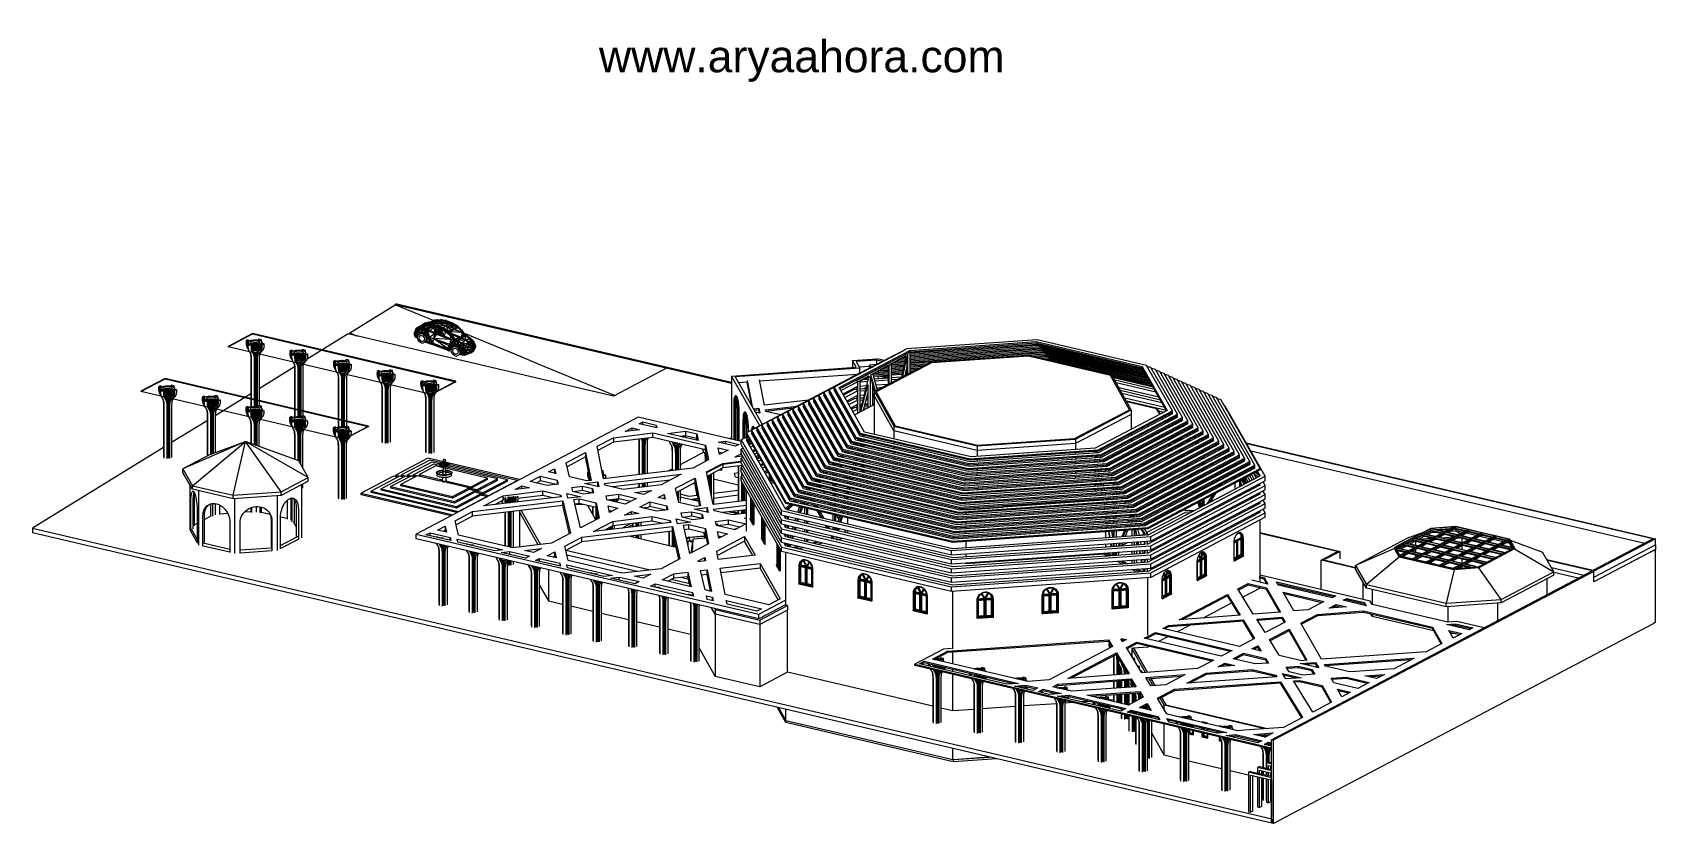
# Model space of a CAD drawing. Header units: millimetres. Extents: x -48833 to 51386, y -17441 to 31409.
import ezdxf

# ---------------------------------------------------------------- set-up
doc = ezdxf.new("R2010")
doc.units = ezdxf.units.MM
for name, color, linetype, lineweight in [('A-DETL-GENF', 92, 'Continuous', 9), ('A-FLOR', 192, 'Continuous', 9), ('A-FLOR-LEVL', 51, 'Continuous', 9), ('A-GENM', 13, 'Continuous', 9), ('A-GLAZ', 151, 'Continuous', 9), ('A-GLAZ-CURT', 52, 'Continuous', 9), ('A-GLAZ-CWMG', 51, 'Continuous', 9), ('A-ROOF', 132, 'Continuous', 9), ('A-WALL', 113, 'Continuous', 9), ('G-ANNO-TEXT', 231, 'Continuous', 9), ('I-FURN-PNLS', 30, 'Continuous', 9), ('I-WALL', 2, 'Continuous', 9), ('S-FNDN', 32, 'Continuous', 9)]:
    doc.layers.add(name, color=color, linetype=linetype, lineweight=lineweight)
doc.styles.add('Arial', font='arial.ttf', dxfattribs={"height": 1967.065868})

msp = doc.modelspace()

# ---------------------------------------------------------------- texts
at = {"layer": 'G-ANNO-TEXT', "color": 7, "insert": (-13853, 30918), "char_height": 1967.07, "width": 29496, "attachment_point": 1, "rotation": 359.99985, "line_spacing_factor": 0.938532, "style": 'Arial', "bg_fill": 3, "box_fill_scale": 1.25, "bg_fill_color": 0, "bg_fill_transparency": 0}
msp.add_mtext('www.aryaahora.com', dxfattribs=at)

# ---------------------------------------------------------------- blocks, each defined once
blk = doc.blocks.new('坡道 - 坡道-134946-3D 3')
at = {"layer": 'A-FLOR-LEVL'}
for p, q in [((-29244, 12851), (-26436, 14597)), ((-29244, 12767), (-29244, 12851)), ((-29244, 12851), (-28784, 12659))]:
    blk.add_line(p, q, dxfattribs=at)
for points in [[(-24065, 13616, 0), (-24588, 13832, 0), (-26436, 14597, 0)], [(-22333, 12898, 0), (-22739, 13067, 0), (-22760, 13075, 0)], [(-12890, 8983, 0), (-13497, 9235, 0), (-15345, 10002, 0), (-17194, 10768, 0), (-19042, 11535, 0), (-20891, 12301, 0), (-22195, 12841, 0)]]:
    blk.add_polyline3d(points, dxfattribs=at)
blk = doc.blocks.new('System Panel - Glazed-153580-3D 3')
at = {"layer": 'A-GLAZ-CURT'}
for p, q in [((35973, -673), (35400, -539)), ((35415, -566), (35942, -689))]:
    blk.add_line(p, q, dxfattribs=at)
blk = doc.blocks.new('System Panel - Glazed-153581-3D 3')
at = {"layer": 'A-GLAZ-CURT'}
for p, q in [((36137, -711), (35718, -932)), ((35749, -939), (36137, -735)), ((36805, -868), (36137, -711)), ((36137, -735), (36137, -711)), ((36137, -735), (36774, -884))]:
    blk.add_line(p, q, dxfattribs=at)
blk = doc.blocks.new('System Panel - Glazed-153474-3D 3')
at = {"layer": 'A-GLAZ-CURT'}
for p, q in [((36969, -906), (36550, -1127)), ((36581, -1134), (36969, -930)), ((37637, -1063), (36969, -906)), ((36969, -930), (36969, -906)), ((36969, -930), (37606, -1079))]:
    blk.add_line(p, q, dxfattribs=at)
blk = doc.blocks.new('System Panel - Glazed-153582-3D 3')
at = {"layer": 'A-GLAZ-CURT'}
for p, q in [((35840, -219), (35435, -433)), ((35466, -440), (35840, -243)), ((36528, -381), (35840, -219)), ((35840, -243), (35840, -219)), ((35840, -243), (36497, -397))]:
    blk.add_line(p, q, dxfattribs=at)
blk = doc.blocks.new('System Panel - Glazed-153440-3D 3')
at = {"layer": 'A-GLAZ-CURT'}
for p, q in [((36692, -419), (36287, -632)), ((36318, -640), (36692, -443)), ((37360, -576), (36692, -419)), ((36692, -443), (36692, -419)), ((36692, -443), (37329, -592))]:
    blk.add_line(p, q, dxfattribs=at)
blk = doc.blocks.new('System Panel - Glazed-153583-3D 3')
at = {"layer": 'A-GLAZ-CURT'}
for p, q in [((36395, 73), (35990, -140)), ((36021, -148), (36395, 49)), ((37083, -89), (36395, 73)), ((36395, 49), (36395, 73)), ((36395, 49), (37052, -105))]:
    blk.add_line(p, q, dxfattribs=at)
blk = doc.blocks.new('System Panel - Glazed-153584-3D 3')
at = {"layer": 'A-GLAZ-CURT'}
for p, q in [((39464, -1491), (39117, -1674)), ((39168, -1671), (39464, -1515)), ((39985, -1613), (39464, -1491)), ((39464, -1515), (39464, -1491)), ((39464, -1515), (39908, -1619))]:
    blk.add_line(p, q, dxfattribs=at)
blk = doc.blocks.new('System Panel - Glazed-153606-3D 3')
at = {"layer": 'A-GLAZ-CURT'}
for p, q in [((40019, -1199), (39615, -1412)), ((39645, -1420), (40019, -1223)), ((40810, -1384), (40019, -1199)), ((40019, -1223), (40019, -1199)), ((40019, -1223), (40782, -1401)), ((40813, -1385), (40810, -1384)), ((40810, -1387), (40810, -1384))]:
    blk.add_line(p, q, dxfattribs=at)
blk = doc.blocks.new('System Panel - Glazed-153586-3D 3')
at = {"layer": 'A-GLAZ-CURT'}
for p, q in [((40575, -907), (40170, -1120)), ((40200, -1127), (40575, -930)), ((41365, -1092), (40575, -907)), ((40575, -930), (40575, -907)), ((40575, -930), (41337, -1109)), ((41368, -1093), (41365, -1092)), ((41365, -1095), (41365, -1092))]:
    blk.add_line(p, q, dxfattribs=at)
blk = doc.blocks.new('System Panel - Glazed-153628-3D 3')
at = {"layer": 'A-GLAZ-CURT'}
for p, q in [((38691, 758), (37823, 697)), ((37900, 679), (38640, 731))]:
    blk.add_line(p, q, dxfattribs=at)
blk = doc.blocks.new('System Panel - Glazed-153627-3D 3')
at = {"layer": 'A-GLAZ-CURT'}
for p, q in [((38926, 757), (38508, 536)), ((38538, 529), (38926, 733)), ((38964, 777), (38926, 757)), ((38926, 733), (38926, 757)), ((38926, 733), (38964, 753)), ((39044, 782), (38964, 777)), ((38964, 753), (38964, 777)), ((38964, 753), (39044, 759)), ((39664, 637), (39044, 782)), ((39044, 759), (39044, 782)), ((39044, 759), (39633, 621))]:
    blk.add_line(p, q, dxfattribs=at)
blk = doc.blocks.new('System Panel - Glazed-153626-3D 3')
at = {"layer": 'A-GLAZ-CURT'}
for p, q in [((39758, 562), (39339, 341)), ((39370, 334), (39758, 538)), ((39828, 599), (39758, 562)), ((39758, 538), (39828, 575)), ((39758, 538), (39758, 562)), ((40496, 442), (39828, 599)), ((39828, 575), (39828, 599)), ((39828, 575), (40465, 426))]:
    blk.add_line(p, q, dxfattribs=at)
blk = doc.blocks.new('System Panel - Glazed-153625-3D 3')
at = {"layer": 'A-GLAZ-CURT'}
for p, q in [((42323, 14), (42254, -23)), ((42339, 10), (42323, 14)), ((42323, -10), (42323, 14)), ((42383, -68), (42339, 10)), ((42339, -13), (42339, 10)), ((42254, -23), (41835, -244)), ((41866, -251), (42254, -46)), ((42254, -46), (42323, -10)), ((42254, -46), (42254, -23)), ((42323, -10), (42339, -13)), ((42339, -13), (42383, -92)), ((42582, -419), (42383, -68)), ((42383, -92), (42383, -68)), ((42383, -92), (42567, -415))]:
    blk.add_line(p, q, dxfattribs=at)
blk = doc.blocks.new('Rectangular Mullion - 50 x 150mm-153574-3D 3')
at = {"layer": 'A-GLAZ-CWMG'}
for p, q in [((35325, -407), (35339, -431)), ((36123, -594), (35325, -407)), ((36096, -609), (35339, -431)), ((35911, -706), (35431, -593)), ((36123, -594), (36096, -609))]:
    blk.add_line(p, q, dxfattribs=at)
blk = doc.blocks.new('Rectangular Mullion - 50 x 150mm-153491-3D 3')
at = {"layer": 'A-GLAZ-CWMG'}
for p, q in [((39716, 665), (39786, 702)), ((39758, 655), (39828, 692)), ((39828, 551), (39758, 515)), ((39786, 702), (39828, 692)), ((39828, 692), (39828, 599)), ((39828, 599), (39828, 551))]:
    blk.add_line(p, q, dxfattribs=at)
blk = doc.blocks.new('Rectangular Mullion - 50 x 150mm-153575-3D 3')
at = {"layer": 'A-GLAZ-CWMG'}
for p, q in [((38885, 860), (38948, 893)), ((38926, 850), (38990, 883)), ((38964, 730), (38926, 710)), ((38948, 893), (38990, 883))]:
    blk.add_line(p, q, dxfattribs=at)
blk = doc.blocks.new('Rectangular Mullion - 50 x 150mm-153593-3D 3')
at = {"layer": 'A-GLAZ-CWMG'}
for p, q in [((38875, -1693), (38928, -1705)), ((38902, -1678), (38956, -1691)), ((38956, -1691), (38928, -1705)), ((38928, -1705), (38928, -1773))]:
    blk.add_line(p, q, dxfattribs=at)
blk = doc.blocks.new('Rectangular Mullion - 50 x 150mm-153510-3D 3')
at = {"layer": 'A-GLAZ-CWMG'}
for p, q in [((40375, -1586), (40460, -1580)), ((40384, -1603), (40375, -1586)), ((40384, -1603), (40470, -1597)), ((40384, -1665), (40384, -1603)), ((40460, -1580), (40470, -1597)), ((40470, -1597), (40470, -1659))]:
    blk.add_line(p, q, dxfattribs=at)
blk = doc.blocks.new('Rectangular Mullion - 50 x 150mm-153479-3D 3')
at = {"layer": 'A-GLAZ-CWMG'}
for p, q in [((41657, -212), (42212, 80)), ((41699, -222), (42254, 70)), ((42254, -70), (41897, -258))]:
    blk.add_line(p, q, dxfattribs=at)
blk = doc.blocks.new('Rectangular Mullion - 50 x 150mm-153428-3D 3')
at = {"layer": 'A-GLAZ-CWMG'}
for p, q in [((41102, -505), (41657, -212)), ((41143, -514), (41699, -222)), ((41685, -370), (41342, -550))]:
    blk.add_line(p, q, dxfattribs=at)
blk = doc.blocks.new('Rectangular Mullion - 50 x 150mm-153494-3D 3')
at = {"layer": 'A-GLAZ-CWMG'}
for p, q in [((38050, -1478), (38605, -1186)), ((38091, -1488), (38050, -1478)), ((38091, -1488), (38647, -1196)), ((38633, -1344), (38276, -1531))]:
    blk.add_line(p, q, dxfattribs=at)
blk = doc.blocks.new('Rectangular Mullion - 50 x 150mm-V1-3D 3')
at = {"layer": 'A-GLAZ-CWMG'}
for p, q in [((38882, -1673), (39437, -1381)), ((38923, -1683), (38882, -1673)), ((38923, -1683), (39478, -1391)), ((39464, -1539), (39221, -1667))]:
    blk.add_line(p, q, dxfattribs=at)
blk = doc.blocks.new('Rectangular Mullion - 50 x 150mm-153452-3D 3')
at = {"layer": 'A-GLAZ-CWMG'}
for p, q in [((40949, -1313), (41504, -1021)), ((40991, -1323), (41546, -1031))]:
    blk.add_line(p, q, dxfattribs=at)
blk = doc.blocks.new('Rectangular Mullion - 50 x 150mm-153594-3D 3')
at = {"layer": 'A-GLAZ-CWMG'}
for p, q in [((38928, -1705), (40191, -1617)), ((38928, -1705), (38928, -1773)), ((38939, -1687), (40181, -1600))]:
    blk.add_line(p, q, dxfattribs=at)
blk = doc.blocks.new('Rectangular Mullion - 50 x 150mm-153595-3D 3')
at = {"layer": 'A-GLAZ-CWMG'}
for p, q in [((35564, -917), (36379, -1108)), ((35564, -917), (35564, -984)), ((35608, -906), (36407, -1093))]:
    blk.add_line(p, q, dxfattribs=at)
blk = doc.blocks.new('Rectangular Mullion - 50 x 150mm-153512-3D 3')
at = {"layer": 'A-GLAZ-CWMG'}
for p, q in [((40181, -1600), (40375, -1586)), ((40191, -1617), (40384, -1603))]:
    blk.add_line(p, q, dxfattribs=at)
blk = doc.blocks.new('Rectangular Mullion - 50 x 150mm-153596-3D 3')
at = {"layer": 'A-GLAZ-CWMG'}
for p, q in [((35558, -907), (35607, -904)), ((35558, -975), (35558, -907)), ((35558, -907), (35564, -917)), ((35613, -913), (35564, -917)), ((35564, -917), (35564, -984)), ((35607, -904), (35613, -913))]:
    blk.add_line(p, q, dxfattribs=at)
blk = doc.blocks.new('Rectangular Mullion - 50 x 150mm-153514-3D 3')
at = {"layer": 'A-GLAZ-CWMG'}
for p, q in [((42614, -437), (42650, -418)), ((42650, -418), (42691, -428)), ((42656, -447), (42691, -428)), ((42691, -428), (42691, -488))]:
    blk.add_line(p, q, dxfattribs=at)
blk = doc.blocks.new('Rectangular Mullion - 50 x 150mm-153597-3D 3')
at = {"layer": 'A-GLAZ-CWMG'}
for p, q in [((39044, 876), (39044, 782)), ((39807, 697), (39044, 876)), ((39044, 782), (39044, 735)), ((39602, 604), (39044, 735)), ((39835, 711), (39054, 894))]:
    blk.add_line(p, q, dxfattribs=at)
blk = doc.blocks.new('Rectangular Mullion - 50 x 150mm-153598-3D 3')
at = {"layer": 'A-GLAZ-CWMG'}
for p, q in [((42339, 103), (42339, 10)), ((42383, 25), (42339, 103)), ((42339, 10), (42339, -37)), ((42432, 28), (42384, 114)), ((42383, -116), (42339, -37))]:
    blk.add_line(p, q, dxfattribs=at)
blk = doc.blocks.new('Rectangular Mullion - 50 x 150mm-153599-3D 3')
at = {"layer": 'A-GLAZ-CWMG'}
for p, q in [((38810, 877), (37513, 786)), ((38820, 860), (37543, 770)), ((37543, 770), (37543, 763)), ((38587, 703), (37978, 660))]:
    blk.add_line(p, q, dxfattribs=at)
blk = doc.blocks.new('Rectangular Mullion - 50 x 150mm-153517-3D 3')
at = {"layer": 'A-GLAZ-CWMG'}
for p, q in [((35812, -109), (35268, -396)), ((35268, -463), (35268, -396)), ((35853, -119), (35321, -399)), ((35840, -267), (35497, -447))]:
    blk.add_line(p, q, dxfattribs=at)
blk = doc.blocks.new('Rectangular Mullion - 50 x 150mm-153431-3D 3')
at = {"layer": 'A-GLAZ-CWMG'}
for p, q in [((37802, 258), (37830, 273)), ((37802, 165), (37802, 258)), ((38593, 73), (37802, 258)), ((37802, 118), (37802, 165)), ((38408, -24), (37802, 118)), ((38620, 88), (37830, 273)), ((38620, 88), (38593, 73))]:
    blk.add_line(p, q, dxfattribs=at)
blk = doc.blocks.new('Rectangular Mullion - 50 x 150mm-153536-3D 3')
at = {"layer": 'A-GLAZ-CWMG'}
for p, q in [((42045, -736), (41920, -707)), ((42073, -722), (41948, -692)), ((42073, -722), (42045, -736))]:
    blk.add_line(p, q, dxfattribs=at)
blk = doc.blocks.new('Rectangular Mullion - 50 x 150mm-153576-3D 3')
at = {"layer": 'A-GLAZ-CWMG'}
for p, q in [((41130, -522), (41157, -507)), ((41130, -615), (41130, -522)), ((41920, -707), (41130, -522)), ((41130, -662), (41130, -615)), ((41861, -833), (41130, -662)), ((41948, -692), (41157, -507))]:
    blk.add_line(p, q, dxfattribs=at)
blk = doc.blocks.new('Rectangular Mullion - 50 x 150mm-153577-3D 3')
at = {"layer": 'A-GLAZ-CWMG'}
for p, q in [((36950, 458), (36977, 473)), ((36950, 365), (36950, 458)), ((37761, 268), (36950, 458)), ((36950, 318), (36950, 365)), ((37576, 171), (36950, 318)), ((37788, 283), (36977, 473)), ((37788, 283), (37761, 268))]:
    blk.add_line(p, q, dxfattribs=at)
blk = doc.blocks.new('Rectangular Mullion - 50 x 150mm-153518-3D 3')
at = {"layer": 'A-GLAZ-CWMG'}
for p, q in [((37513, 786), (37477, 767)), ((37513, 786), (37554, 776)), ((37554, 776), (37519, 758))]:
    blk.add_line(p, q, dxfattribs=at)
blk = doc.blocks.new('Rectangular Mullion - 50 x 150mm-153463-3D 3')
at = {"layer": 'A-GLAZ-CWMG'}
for p, q in [((37211, -1303), (38043, -1498)), ((37239, -1288), (38071, -1483))]:
    blk.add_line(p, q, dxfattribs=at)
blk = doc.blocks.new('Rectangular Mullion - 50 x 150mm-V2-3D 3')
at = {"layer": 'A-GLAZ-CWMG'}
for p, q in [((37477, 767), (36922, 475)), ((37519, 758), (36964, 465)), ((37505, 610), (37162, 429))]:
    blk.add_line(p, q, dxfattribs=at)
blk = doc.blocks.new('Rectangular Mullion - 50 x 150mm-153600-3D 3')
at = {"layer": 'A-GLAZ-CWMG'}
for p, q in [((38969, 888), (38810, 877)), ((38979, 871), (38820, 860)), ((38979, 731), (38964, 730))]:
    blk.add_line(p, q, dxfattribs=at)
blk = doc.blocks.new('Rectangular Mullion - 50 x 150mm-153578-3D 3')
at = {"layer": 'A-GLAZ-CWMG'}
for p, q in [((35590, -874), (36109, -601)), ((35590, -874), (35604, -899)), ((35604, -899), (36151, -611)), ((36137, -759), (35781, -947))]:
    blk.add_line(p, q, dxfattribs=at)
blk = doc.blocks.new('Rectangular Mullion - 50 x 150mm-153601-3D 3')
at = {"layer": 'A-GLAZ-CWMG'}
for p, q in [((35273, -405), (35558, -907)), ((35322, -402), (35607, -904))]:
    blk.add_line(p, q, dxfattribs=at)
blk = doc.blocks.new('Rectangular Mullion - 50 x 150mm-153602-3D 3')
at = {"layer": 'A-GLAZ-CWMG'}
for p, q in [((35268, -396), (35317, -392)), ((35268, -463), (35268, -396)), ((35268, -396), (35273, -405)), ((35322, -402), (35273, -405)), ((35273, -405), (35273, -473)), ((35317, -392), (35322, -402))]:
    blk.add_line(p, q, dxfattribs=at)
blk = doc.blocks.new('Rectangular Mullion - 50 x 150mm-153603-3D 3')
at = {"layer": 'A-GLAZ-CWMG'}
for p, q in [((39054, 894), (38969, 888)), ((38979, 871), (38969, 888)), ((39064, 877), (38979, 871)), ((38979, 778), (38979, 871)), ((38979, 731), (38979, 778)), ((39044, 735), (38979, 731)), ((39054, 894), (39064, 877))]:
    blk.add_line(p, q, dxfattribs=at)
blk = doc.blocks.new('Rectangular Mullion - 50 x 150mm-153523-3D 3')
at = {"layer": 'A-GLAZ-CWMG'}
for p, q in [((42638, -424), (42587, -333)), ((42691, -428), (42636, -330)), ((42691, -428), (42691, -488))]:
    blk.add_line(p, q, dxfattribs=at)
blk = doc.blocks.new('Rectangular Mullion - 50 x 150mm-153524-3D 3')
at = {"layer": 'A-GLAZ-CWMG'}
for p, q in [((40440, -1582), (40949, -1313)), ((40470, -1597), (40991, -1323)), ((40470, -1597), (40470, -1659))]:
    blk.add_line(p, q, dxfattribs=at)
blk = doc.blocks.new('Rectangular Mullion - 50 x 150mm-153525-3D 3')
at = {"layer": 'A-GLAZ-CWMG'}
for p, q in [((42587, -333), (42383, 25)), ((42636, -330), (42432, 28)), ((42551, -411), (42383, -116))]:
    blk.add_line(p, q, dxfattribs=at)
blk = doc.blocks.new('Rectangular Mullion - 50 x 150mm-153604-3D 3')
at = {"layer": 'A-GLAZ-CWMG'}
for p, q in [((42356, 99), (42303, 112)), ((42384, 114), (42330, 126)), ((42384, 114), (42356, 99)), ((42339, -37), (42323, -34))]:
    blk.add_line(p, q, dxfattribs=at)
blk = doc.blocks.new('Rectangular Mullion - 50 x 150mm-V3-3D 3')
at = {"layer": 'A-GLAZ-CWMG'}
for p, q in [((42303, 112), (41471, 307)), ((42097, 19), (41492, 161)), ((42330, 126), (41499, 321))]:
    blk.add_line(p, q, dxfattribs=at)
blk = doc.blocks.new('Rectangular Mullion - 50 x 150mm-153605-3D 3')
at = {"layer": 'A-GLAZ-CWMG'}
for p, q in [((39464, -1398), (39492, -1384)), ((39464, -1491), (39464, -1398)), ((40255, -1584), (39464, -1398)), ((39464, -1539), (39464, -1491)), ((39830, -1624), (39464, -1539)), ((40282, -1569), (39492, -1384)), ((40282, -1569), (40255, -1584)), ((40255, -1584), (40255, -1595)), ((40282, -1593), (40282, -1569))]:
    blk.add_line(p, q, dxfattribs=at)
blk = doc.blocks.new('Rectangular Mullion - 50 x 150mm-163978-3D 3')
at = {"layer": 'A-GLAZ-CWMG'}
for p, q in [((-8130, -710), (-8106, -246)), ((-8106, -246), (-8080, -246))]:
    blk.add_line(p, q, dxfattribs=at)
blk = doc.blocks.new('Rectangular Mullion - 50 x 150mm-163991-3D 3')
at = {"layer": 'A-GLAZ-CWMG'}
for p, q in [((-8105, -233), (-8106, -246)), ((-8106, -246), (-8080, -246))]:
    blk.add_line(p, q, dxfattribs=at)
blk = doc.blocks.new('HOOR LIGHT - HOOR LIGHT-165948-3D 3')
at = {"layer": 'A-GENM'}
for p, q in [((2094, 10292), (-4745, 6692)), ((2099, 10293), (2094, 10292)), ((2443, 10116), (2372, 10111)), ((2796, 10140), (2759, 10138)), ((4005, 10225), (3094, 10161)), ((4872, 10286), (4185, 10238)), ((5159, 10306), (5058, 10299)), ((20367, 9501), (17916, 10076)), ((24550, 8741), (24320, 8795)), ((26965, 4490), (24550, 8741)), ((-4745, 6692), (-2314, 2412)), ((-4745, 6598), (-4745, 6692)), ((-2314, 2319), (-4745, 6598)), ((-4427, 6670), (-4386, 6691)), ((-2044, 2476), (-4427, 6670)), ((-4345, 6619), (-4386, 6597)), ((26647, 4512), (19857, 937)), ((20038, 843), (26965, 4490)), ((26965, 4396), (20038, 749)), ((26606, 4490), (26565, 4563)), ((26606, 4584), (26647, 4512)), ((26965, 4396), (26965, 4490)), ((-2314, 2412), (7986, -2)), ((-2314, 2319), (-2314, 2412)), ((7986, -96), (-2314, 2319)), ((8049, 110), (-2044, 2476)), ((7986, -2), (20038, 843)), ((20038, 749), (7986, -96)), ((19857, 937), (8049, 110)), ((20038, 749), (20038, 843)), ((7986, -96), (7986, -2))]:
    blk.add_line(p, q, dxfattribs=at)
blk = doc.blocks.new('HOOR LIGHT1 - HOOR LIGHT-166020-3D 3')
at = {"layer": 'A-GENM'}
for p, q in [((2274, 10385), (-4427, 6857)), ((2280, 10385), (2274, 10385)), ((2611, 10207), (2547, 10203)), ((4005, 10305), (3072, 10239)), ((4889, 10367), (4185, 10318)), ((5159, 10386), (5075, 10380)), ((5404, 10403), (5339, 10398)), ((20327, 9571), (17877, 10145)), ((24280, 8865), (24050, 8919)), ((26647, 4699), (24280, 8865)), ((-4427, 6857), (-2044, 2663)), ((-4427, 6763), (-4427, 6857)), ((-2044, 2569), (-4427, 6763)), ((-4108, 6835), (-4067, 6856)), ((-1774, 2726), (-4108, 6835)), ((-4026, 6784), (-4067, 6763)), ((26328, 4721), (19676, 1220)), ((19857, 1125), (26647, 4699)), ((26647, 4606), (19857, 1031)), ((26287, 4700), (26246, 4772)), ((26287, 4794), (26328, 4721)), ((26647, 4606), (26647, 4699)), ((-2044, 2663), (8049, 297)), ((-2044, 2569), (-2044, 2663)), ((8049, 203), (-2044, 2569)), ((8112, 409), (-1774, 2726)), ((8049, 297), (19857, 1125)), ((19857, 1031), (8049, 203)), ((19676, 1220), (8112, 409)), ((19857, 1031), (19857, 1125)), ((8049, 203), (8049, 297))]:
    blk.add_line(p, q, dxfattribs=at)
blk = doc.blocks.new('HOOR LIGHT2 - HOOR LIGHT-166050-3D 3')
at = {"layer": 'A-GENM'}
for p, q in [((14096, 11153), (14096, 11121)), ((2455, 10477), (-4108, 7022)), ((2461, 10478), (2455, 10477)), ((2779, 10299), (2722, 10295)), ((4005, 10385), (3096, 10321)), ((4906, 10448), (4185, 10397)), ((5159, 10466), (5093, 10461)), ((5580, 10495), (5339, 10478)), ((20288, 9641), (17838, 10215)), ((24010, 8989), (23780, 9042)), ((26328, 4909), (24010, 8989)), ((-4108, 7022), (-1774, 2914)), ((-4108, 6928), (-4108, 7022)), ((-3790, 7000), (-3749, 7021)), ((-1774, 2820), (-4108, 6928)), ((-1504, 2977), (-3790, 7000)), ((-3708, 6949), (-3749, 6928)), ((26010, 4931), (19496, 1502)), ((19676, 1407), (26328, 4909)), ((26328, 4815), (19676, 1313)), ((25969, 4909), (25928, 4981)), ((25969, 5003), (26010, 4931)), ((26328, 4909), (26328, 4815)), ((-1774, 2914), (8112, 596)), ((-1774, 2914), (-1774, 2820)), ((8112, 502), (-1774, 2820)), ((8175, 708), (-1504, 2977)), ((8112, 596), (19676, 1407)), ((19676, 1313), (8112, 502)), ((19496, 1502), (8175, 708)), ((19676, 1407), (19676, 1313)), ((8112, 596), (8112, 502))]:
    blk.add_line(p, q, dxfattribs=at)
blk = doc.blocks.new('HOOR LIGHT3 - HOOR LIGHT-166080-3D 3')
at = {"layer": 'A-GENM'}
for p, q in [((14033, 11168), (13929, 11160)), ((14033, 11168), (14033, 11228)), ((20248, 9711), (14033, 11168)), ((2635, 10570), (-3790, 7187)), ((2641, 10570), (2635, 10570)), ((2948, 10390), (2896, 10387)), ((4005, 10464), (3264, 10413)), ((4924, 10529), (4185, 10477)), ((5159, 10545), (5110, 10542)), ((5757, 10587), (5339, 10558)), ((23741, 9112), (23510, 9166)), ((26010, 5118), (23741, 9112)), ((-3790, 7187), (-1504, 3164)), ((-3790, 7093), (-3790, 7187)), ((-1504, 3071), (-3790, 7093)), ((-3471, 7165), (-3430, 7186)), ((-1234, 3228), (-3471, 7165)), ((-3389, 7114), (-3430, 7093)), ((25691, 5140), (19315, 1784)), ((19496, 1689), (26010, 5118)), ((26010, 5025), (19496, 1595)), ((25650, 5119), (25609, 5191)), ((25650, 5212), (25691, 5140)), ((26010, 5118), (26010, 5025)), ((-1504, 3164), (8175, 895)), ((-1504, 3164), (-1504, 3071)), ((8175, 802), (-1504, 3071)), ((8239, 1007), (-1234, 3228)), ((8175, 895), (19496, 1689)), ((19496, 1595), (8175, 802)), ((19315, 1784), (8239, 1007)), ((19496, 1689), (19496, 1595)), ((8175, 895), (8175, 802))]:
    blk.add_line(p, q, dxfattribs=at)
blk = doc.blocks.new('HOOR LIGHT4 - HOOR LIGHT-166110-3D 3')
at = {"layer": 'A-GENM'}
for p, q in [((13970, 11243), (13668, 11222)), ((13970, 11243), (13970, 11303)), ((20208, 9781), (13970, 11243)), ((2816, 10662), (-3471, 7352)), ((2822, 10662), (2816, 10662)), ((3116, 10482), (3071, 10479)), ((4005, 10544), (3432, 10504)), ((4941, 10610), (4185, 10557)), ((5159, 10625), (5127, 10623)), ((5933, 10679), (5339, 10638)), ((23471, 9236), (23240, 9290)), ((25691, 5328), (23471, 9236)), ((-3471, 7352), (-1234, 3415)), ((-3471, 7258), (-3471, 7352)), ((-1234, 3321), (-3471, 7258)), ((-3153, 7330), (-3112, 7351)), ((-965, 3478), (-3153, 7330)), ((-3071, 7279), (-3112, 7258)), ((25373, 5350), (19135, 2066)), ((19315, 1971), (25691, 5328)), ((25691, 5234), (19315, 1877)), ((25332, 5328), (25291, 5400)), ((25332, 5422), (25373, 5350)), ((25691, 5234), (25691, 5328)), ((-1234, 3415), (8239, 1194)), ((-1234, 3321), (-1234, 3415)), ((8239, 1101), (-1234, 3321)), ((8302, 1306), (-965, 3478)), ((19135, 2066), (8302, 1306)), ((8239, 1194), (19315, 1971)), ((19315, 1877), (8239, 1101)), ((8239, 1101), (8239, 1194)), ((19315, 1877), (19315, 1971))]:
    blk.add_line(p, q, dxfattribs=at)
blk = doc.blocks.new('HOOR LIGHT5 - HOOR LIGHT-166140-3D 3')
at = {"layer": 'A-GENM'}
for p, q in [((13907, 11318), (13408, 11283)), ((13907, 11318), (13907, 11379)), ((20169, 9850), (13907, 11318)), ((2997, 10754), (-3153, 7517)), ((3002, 10755), (2997, 10754)), ((3284, 10574), (3246, 10571)), ((4005, 10624), (3600, 10596)), ((4958, 10691), (4185, 10637)), ((5159, 10705), (5144, 10704)), ((6109, 10772), (5339, 10718)), ((23201, 9360), (22971, 9414)), ((25373, 5537), (23201, 9360)), ((-3153, 7517), (-965, 3666)), ((-3153, 7423), (-3153, 7517)), ((-965, 3572), (-3153, 7423)), ((-2834, 7495), (-2793, 7516)), ((-695, 3729), (-2834, 7495)), ((-2752, 7444), (-2793, 7423)), ((25054, 5559), (18954, 2348)), ((19135, 2253), (25373, 5537)), ((25373, 5443), (19135, 2159)), ((25013, 5538), (24972, 5610)), ((25013, 5631), (25054, 5559)), ((25373, 5443), (25373, 5537)), ((-965, 3666), (8302, 1494)), ((-965, 3572), (-965, 3666)), ((8302, 1400), (-965, 3572)), ((8365, 1605), (-695, 3729)), ((8302, 1494), (19135, 2253)), ((19135, 2159), (8302, 1400)), ((18954, 2348), (8365, 1605)), ((19135, 2159), (19135, 2253)), ((8302, 1400), (8302, 1494))]:
    blk.add_line(p, q, dxfattribs=at)
blk = doc.blocks.new('HOOR LIGHT6 - HOOR LIGHT-166170-3D 3')
at = {"layer": 'A-GENM'}
for p, q in [((13844, 11394), (13147, 11345)), ((13844, 11394), (13844, 11454)), ((20129, 9920), (13844, 11394)), ((3177, 10847), (-2834, 7682)), ((3183, 10847), (3177, 10847)), ((3452, 10665), (3421, 10663)), ((4005, 10704), (3769, 10687)), ((4975, 10772), (4185, 10716)), ((6286, 10864), (5339, 10797)), ((22931, 9484), (22701, 9538)), ((25054, 5746), (22931, 9484)), ((-2834, 7682), (-695, 3916)), ((-2834, 7589), (-2834, 7682)), ((-695, 3823), (-2834, 7589)), ((-2516, 7660), (-2475, 7682)), ((-425, 3980), (-2516, 7660)), ((-2434, 7609), (-2475, 7588)), ((24736, 5769), (18774, 2630)), ((18954, 2535), (25054, 5746)), ((25054, 5653), (18954, 2441)), ((24695, 5747), (24654, 5819)), ((24695, 5841), (24736, 5769)), ((25054, 5653), (25054, 5746)), ((-695, 3916), (8365, 1793)), ((-695, 3823), (-695, 3916)), ((8365, 1699), (-695, 3823)), ((8428, 1905), (-425, 3980)), ((8365, 1793), (18954, 2535)), ((18954, 2441), (8365, 1699)), ((18774, 2630), (8428, 1905)), ((18954, 2441), (18954, 2535)), ((8365, 1699), (8365, 1793))]:
    blk.add_line(p, q, dxfattribs=at)
blk = doc.blocks.new('HOOR LIGHT7 - HOOR LIGHT-166200-3D 3')
at = {"layer": 'A-GENM'}
for p, q in [((13780, 11469), (12886, 11406)), ((13780, 11469), (13780, 11530)), ((20089, 9990), (13780, 11469)), ((3358, 10939), (-2516, 7847)), ((3363, 10940), (3358, 10939)), ((3620, 10757), (3596, 10755)), ((4005, 10784), (3937, 10779)), ((4992, 10853), (4185, 10796)), ((6462, 10956), (5339, 10877)), ((22661, 9608), (22431, 9662)), ((24736, 5956), (22661, 9608)), ((-2516, 7847), (-425, 4167)), ((-2516, 7754), (-2516, 7847)), ((-425, 4073), (-2516, 7754)), ((-2197, 7825), (-2156, 7847)), ((-155, 4230), (-2197, 7825)), ((-2115, 7775), (-2156, 7753)), ((24376, 5957), (24335, 6029)), ((24376, 6050), (24417, 5978)), ((24417, 5978), (18593, 2912)), ((18774, 2817), (24736, 5956)), ((24736, 5862), (18774, 2723)), ((24736, 5862), (24736, 5956)), ((-425, 4167), (8428, 2092)), ((-425, 4073), (-425, 4167)), ((8428, 1998), (-425, 4073)), ((8491, 2204), (-155, 4230)), ((8428, 2092), (18774, 2817)), ((18774, 2723), (8428, 1998)), ((8428, 1998), (8428, 2092)), ((18593, 2912), (8491, 2204)), ((18774, 2723), (18774, 2817))]:
    blk.add_line(p, q, dxfattribs=at)
blk = doc.blocks.new('HOOR LIGHT8 - HOOR LIGHT-166230-3D 3')
at = {"layer": 'A-GENM'}
for p, q in [((3538, 11032), (-2197, 8012)), ((3544, 11032), (3538, 11032)), ((13717, 11544), (5339, 10957)), ((13717, 11544), (13717, 11605)), ((20050, 10060), (13717, 11544)), ((3789, 10848), (3771, 10847)), ((5010, 10934), (4185, 10876)), ((22391, 9731), (22161, 9785)), ((24417, 6165), (22391, 9731)), ((-2197, 8012), (-155, 4418)), ((-2197, 7919), (-2197, 8012)), ((-155, 4324), (-2197, 7919)), ((-1879, 7990), (-1838, 8012)), ((115, 4481), (-1879, 7990)), ((-1797, 7940), (-1838, 7918)), ((24099, 6188), (18412, 3194)), ((18593, 3099), (24417, 6165)), ((24417, 6072), (18593, 3006)), ((24058, 6166), (24017, 6238)), ((24058, 6260), (24099, 6188)), ((24417, 6072), (24417, 6165)), ((-155, 4418), (8491, 2391)), ((-155, 4324), (-155, 4418)), ((8491, 2297), (-155, 4324)), ((8554, 2503), (115, 4481)), ((8491, 2391), (18593, 3099)), ((18412, 3194), (8554, 2503)), ((18593, 3006), (18593, 3099)), ((18593, 3006), (8491, 2297)), ((8491, 2297), (8491, 2391))]:
    blk.add_line(p, q, dxfattribs=at)
blk = doc.blocks.new('HOOR LIGHT9 - HOOR LIGHT-166260-3D 3')
at = {"layer": 'A-GENM'}
for p, q in [((3719, 11124), (-1879, 8177)), ((3725, 11125), (3719, 11124)), ((13654, 11620), (5339, 11037)), ((13654, 11620), (13654, 11680)), ((20010, 10130), (13654, 11620)), ((3957, 10940), (3945, 10939)), ((5027, 11015), (4273, 10962)), ((22121, 9855), (21891, 9909)), ((24099, 6375), (22121, 9855)), ((-1879, 8177), (115, 4668)), ((-1879, 8084), (-1879, 8177)), ((115, 4575), (-1879, 8084)), ((-1560, 8155), (-1519, 8177)), ((385, 4732), (-1560, 8155)), ((-1478, 8105), (-1519, 8083)), ((23780, 6397), (18232, 3476)), ((18412, 3381), (24099, 6375)), ((24099, 6281), (18412, 3288)), ((23739, 6375), (23698, 6447)), ((23739, 6469), (23780, 6397)), ((24099, 6281), (24099, 6375)), ((115, 4668), (8554, 2690)), ((115, 4575), (115, 4668)), ((8554, 2596), (115, 4575)), ((8617, 2802), (385, 4732)), ((8554, 2690), (18412, 3381)), ((18412, 3288), (8554, 2596)), ((18232, 3476), (8617, 2802)), ((18412, 3288), (18412, 3381)), ((8554, 2596), (8554, 2690))]:
    blk.add_line(p, q, dxfattribs=at)
blk = doc.blocks.new('HOOR LIGHT10 - HOOR LIGHT-166290-3D 3')
at = {"layer": 'A-GENM'}
for p, q in [((3899, 11217), (-1560, 8342)), ((3905, 11217), (3899, 11217)), ((4125, 11031), (4120, 11031)), ((5044, 11096), (4441, 11054)), ((13591, 11695), (5339, 11117)), ((13591, 11695), (13591, 11756)), ((19970, 10200), (13591, 11695)), ((21851, 9979), (21621, 10033)), ((23780, 6584), (21851, 9979)), ((-1560, 8342), (385, 4919)), ((-1560, 8342), (-1560, 8249)), ((385, 4825), (-1560, 8249)), ((-1242, 8320), (-1201, 8342)), ((655, 4982), (-1242, 8320)), ((-1160, 8270), (-1201, 8248)), ((23461, 6606), (18051, 3758)), ((18232, 3663), (23780, 6584)), ((23780, 6491), (18232, 3570)), ((23421, 6585), (23380, 6657)), ((23421, 6678), (23461, 6606)), ((23780, 6491), (23780, 6584)), ((385, 4919), (8617, 2989)), ((385, 4825), (385, 4919)), ((8617, 2896), (385, 4825)), ((8681, 3101), (655, 4982)), ((8617, 2989), (18232, 3663)), ((18232, 3570), (8617, 2896)), ((18051, 3758), (8681, 3101)), ((18232, 3570), (18232, 3663)), ((8617, 2896), (8617, 2989))]:
    blk.add_line(p, q, dxfattribs=at)
blk = doc.blocks.new('HOOR LIGHT11 - HOOR LIGHT-166320-3D 3')
at = {"layer": 'A-GENM'}
for p, q in [((4080, 11309), (-1242, 8508)), ((4086, 11310), (4080, 11309)), ((5061, 11177), (4609, 11145)), ((13528, 11770), (5339, 11196)), ((13528, 11770), (13528, 11831)), ((19930, 10270), (13528, 11770)), ((21582, 10103), (21351, 10157)), ((23461, 6794), (21582, 10103)), ((-1242, 8508), (655, 5170)), ((-1242, 8508), (-1242, 8414)), ((655, 5076), (-1242, 8414)), ((-923, 8485), (-882, 8507)), ((925, 5233), (-923, 8485)), ((-853, 8429), (-882, 8413)), ((23143, 6816), (17871, 4040)), ((18051, 3945), (23461, 6794)), ((23461, 6700), (18051, 3852)), ((23102, 6794), (23061, 6866)), ((23102, 6888), (23143, 6816)), ((23461, 6700), (23461, 6794)), ((655, 5170), (8681, 3288)), ((655, 5076), (655, 5170)), ((8681, 3195), (655, 5076)), ((8744, 3400), (925, 5233)), ((17871, 4040), (8744, 3400)), ((8681, 3288), (18051, 3945)), ((18051, 3852), (8681, 3195)), ((8681, 3195), (8681, 3288)), ((18051, 3852), (18051, 3945))]:
    blk.add_line(p, q, dxfattribs=at)
blk = doc.blocks.new('HOOR LIGHT12 - HOOR LIGHT-166350-3D 3')
at = {"layer": 'A-GENM'}
for p, q in [((4261, 11402), (-923, 8673)), ((4266, 11402), (4261, 11402)), ((5079, 11258), (4778, 11237)), ((13465, 11846), (5339, 11276)), ((13465, 11846), (13465, 11906)), ((19891, 10339), (13465, 11846)), ((21312, 10227), (21081, 10281)), ((23143, 7003), (21312, 10227)), ((-923, 8673), (925, 5420)), ((-923, 8579), (-923, 8673)), ((925, 5327), (-923, 8579)), ((-605, 8650), (-564, 8672)), ((1194, 5484), (-605, 8650)), ((-548, 8587), (-564, 8578)), ((22824, 7025), (17690, 4322)), ((22784, 7004), (22743, 7076)), ((22784, 7097), (22824, 7025)), ((17871, 4227), (23143, 7003)), ((23143, 6909), (17871, 4134)), ((23143, 6909), (23143, 7003)), ((925, 5420), (8744, 3588)), ((925, 5327), (925, 5420)), ((8744, 3494), (925, 5327)), ((8807, 3699), (1194, 5484)), ((8744, 3588), (17871, 4227)), ((17871, 4134), (8744, 3494)), ((17690, 4322), (8807, 3699)), ((17871, 4134), (17871, 4227)), ((8744, 3494), (8744, 3588))]:
    blk.add_line(p, q, dxfattribs=at)
blk = doc.blocks.new('HOOR LIGHT13 - HOOR LIGHT-166380-3D 3')
at = {"layer": 'A-GENM'}
for p, q in [((4441, 11494), (-605, 8838)), ((4447, 11494), (4441, 11494)), ((5096, 11339), (4946, 11328)), ((13402, 11921), (5339, 11356)), ((13402, 11921), (13402, 11982)), ((19851, 10409), (13402, 11921)), ((21042, 10351), (20812, 10405)), ((22824, 7213), (21042, 10351)), ((-605, 8838), (1194, 5671)), ((-605, 8744), (-605, 8838)), ((1194, 5577), (-605, 8744)), ((-286, 8815), (-245, 8837)), ((1464, 5735), (-286, 8815)), ((-242, 8745), (-245, 8743)), ((22506, 7235), (17509, 4604)), ((17690, 4509), (22824, 7213)), ((22824, 7119), (17690, 4416)), ((22465, 7213), (22424, 7285)), ((22465, 7307), (22506, 7235)), ((22824, 7119), (22824, 7213)), ((1194, 5671), (8807, 3887)), ((1194, 5577), (1194, 5671)), ((8807, 3793), (1194, 5577)), ((8870, 3999), (1464, 5735)), ((8807, 3887), (17690, 4509)), ((17690, 4416), (8807, 3793)), ((17509, 4604), (8870, 3999)), ((17690, 4416), (17690, 4509)), ((8807, 3793), (8807, 3887))]:
    blk.add_line(p, q, dxfattribs=at)
blk = doc.blocks.new('HOOR LIGHT14 - HOOR LIGHT-166410-3D 3')
at = {"layer": 'A-GENM'}
for p, q in [((13338, 11996), (13338, 12057)), ((4622, 11586), (-286, 9003)), ((4627, 11587), (4622, 11586)), ((13338, 11996), (5339, 11436)), ((19811, 10479), (13338, 11996)), ((20772, 10474), (20542, 10528)), ((22506, 7422), (20772, 10474)), ((-286, 9003), (1464, 5922)), ((-286, 8909), (-286, 9003)), ((1464, 5828), (-286, 8909)), ((33, 8981), (73, 9002)), ((1734, 5985), (33, 8981)), ((22187, 7444), (17329, 4886)), ((17509, 4792), (22506, 7422)), ((22506, 7328), (17509, 4698)), ((22146, 7423), (22106, 7495)), ((22146, 7516), (22187, 7444)), ((22506, 7328), (22506, 7422)), ((1464, 5922), (8870, 4186)), ((1464, 5828), (1464, 5922)), ((8870, 4092), (1464, 5828)), ((8933, 4298), (1734, 5985)), ((8870, 4186), (17509, 4792)), ((17509, 4698), (8870, 4092)), ((8870, 4186), (8870, 4092)), ((17329, 4886), (8933, 4298)), ((17509, 4698), (17509, 4792))]:
    blk.add_line(p, q, dxfattribs=at)
blk = doc.blocks.new('HOOR LIGHT15 - HOOR LIGHT-166476-3D 3')
at = {"layer": 'A-GENM'}
for p, q in [((13275, 12072), (5339, 11515)), ((13275, 12072), (13275, 12132)), ((19772, 10549), (13275, 12072)), ((4802, 11679), (33, 9168)), ((4808, 11679), (4802, 11679)), ((20502, 10598), (20272, 10652)), ((22187, 7631), (20502, 10598)), ((33, 9168), (1734, 6172)), ((33, 9074), (33, 9168)), ((1734, 6079), (33, 9074)), ((351, 9146), (392, 9167)), ((2004, 6236), (351, 9146)), ((21869, 7654), (17148, 5168)), ((17329, 5074), (22187, 7631)), ((22187, 7538), (17329, 4980)), ((21828, 7632), (21787, 7704)), ((21828, 7726), (21869, 7654)), ((22187, 7538), (22187, 7631)), ((1734, 6172), (8933, 4485)), ((1734, 6079), (1734, 6172)), ((8933, 4391), (1734, 6079)), ((8996, 4597), (2004, 6236)), ((8933, 4485), (17329, 5074)), ((17148, 5168), (8996, 4597)), ((17329, 4980), (17329, 5074)), ((17329, 4980), (8933, 4391)), ((8933, 4391), (8933, 4485))]:
    blk.add_line(p, q, dxfattribs=at)
blk = doc.blocks.new('HOOR LIGHT16 - HOOR LIGHT-166506-3D 3')
at = {"layer": 'A-GENM'}
for p, q in [((13212, 12147), (5339, 11595)), ((13212, 12147), (13212, 12208)), ((19732, 10619), (13212, 12147)), ((4983, 11771), (351, 9333)), ((4989, 11772), (4983, 11771)), ((20232, 10722), (20002, 10776)), ((21869, 7841), (20232, 10722)), ((351, 9333), (2004, 6423)), ((351, 9239), (351, 9333)), ((2004, 6330), (351, 9239)), ((670, 9311), (711, 9332)), ((2274, 6487), (670, 9311)), ((21550, 7863), (16968, 5450)), ((17148, 5356), (21869, 7841)), ((21869, 7747), (17148, 5262)), ((21509, 7841), (21468, 7914)), ((21509, 7935), (21550, 7863)), ((21869, 7747), (21869, 7841)), ((2004, 6423), (8996, 4784)), ((2004, 6330), (2004, 6423)), ((8996, 4690), (2004, 6330)), ((9060, 4896), (2274, 6487)), ((8996, 4784), (17148, 5356)), ((17148, 5262), (8996, 4690)), ((16968, 5450), (9060, 4896)), ((17148, 5262), (17148, 5356)), ((8996, 4690), (8996, 4784))]:
    blk.add_line(p, q, dxfattribs=at)
blk = doc.blocks.new('HOOR LIGHT17 - HOOR LIGHT-166536-3D 3')
at = {"layer": 'A-GENM'}
for p, q in [((13212, 12428), (5163, 11864)), ((5344, 11769), (13149, 12316)), ((13149, 12223), (5344, 11675)), ((13149, 12316), (19692, 10782)), ((13149, 12223), (13149, 12316)), ((19692, 10689), (13149, 12223)), ((19962, 10846), (13212, 12428)), ((5163, 11864), (670, 9498)), ((988, 9476), (5344, 11769)), ((5344, 11675), (1029, 9404)), ((5344, 11769), (5344, 11675)), ((19692, 10782), (21232, 8072)), ((19692, 10689), (19692, 10782)), ((21191, 8051), (19692, 10689)), ((21550, 8050), (19962, 10846)), ((670, 9498), (2274, 6674)), ((670, 9404), (670, 9498)), ((2274, 6580), (670, 9404)), ((2544, 6737), (988, 9476)), ((21232, 8072), (16787, 5732)), ((16968, 5638), (21550, 8050)), ((21550, 7957), (21550, 8050)), ((21550, 7957), (16968, 5544)), ((2274, 6674), (9060, 5083)), ((2274, 6580), (2274, 6674)), ((9060, 4990), (2274, 6580)), ((9123, 5195), (2544, 6737)), ((9060, 5083), (16968, 5638)), ((16968, 5544), (9060, 4990)), ((9060, 4990), (9060, 5083)), ((16787, 5732), (9123, 5195)), ((16968, 5544), (16968, 5638))]:
    blk.add_line(p, q, dxfattribs=at)
blk = doc.blocks.new('TRUESS - TRUESS-169564-3D 3')
at = {"layer": 'A-GENM'}
for p, q in [((1823, 5964), (1902, 6039)), ((2006, 6015), (1927, 5940)), ((2088, 6216), (2167, 6291)), ((2271, 6267), (2192, 6192)), ((2286, 6170), (2365, 6245)), ((2353, 6468), (2432, 6543)), ((2379, 6242), (2355, 6154)), ((2432, 6136), (2440, 6165)), ((2440, 6165), (2440, 6134)), ((2523, 6506), (2457, 6444)), ((2467, 6535), (2523, 6506)), ((2523, 6428), (2523, 6506)), ((2523, 6114), (2523, 6208)), ((762, 4957), (841, 5032)), ((1027, 5209), (1106, 5284)), ((1210, 5260), (1131, 5185)), ((1225, 5163), (1304, 5238)), ((1292, 5461), (1372, 5536)), ((1475, 5512), (1396, 5436)), ((1490, 5415), (1569, 5490)), ((1558, 5713), (1637, 5788)), ((1741, 5763), (1662, 5688)), ((1755, 5666), (1834, 5741)), ((1946, 4994), (1970, 5082)), ((2020, 5918), (2100, 5993)), ((2026, 5289), (2050, 5377)), ((2059, 5061), (2036, 4973)), ((2106, 5584), (2129, 5672)), ((2112, 4955), (2136, 5043)), ((2139, 5356), (2115, 5268)), ((2185, 5879), (2209, 5967)), ((2192, 5250), (2216, 5338)), ((2219, 5651), (2195, 5563)), ((2272, 5545), (2296, 5633)), ((2299, 5946), (2275, 5858)), ((2352, 5840), (2376, 5928)), ((2356, 5839), (2356, 5856)), ((2356, 5525), (2356, 5619)), ((2356, 5211), (2356, 5305)), ((2440, 5913), (2440, 5820)), ((2440, 5599), (2440, 5506)), ((2440, 5286), (2440, 5192)), ((2523, 5800), (2523, 5894)), ((2523, 5486), (2523, 5580)), ((2523, 5172), (2523, 5266)), ((-299, 3950), (-220, 4025)), ((-34, 4202), (45, 4277)), ((149, 4253), (70, 4178)), ((164, 4156), (243, 4231)), ((231, 4454), (311, 4529)), ((414, 4504), (335, 4429)), ((429, 4407), (508, 4483)), ((497, 4706), (576, 4781)), ((680, 4756), (601, 4681)), ((612, 4365), (612, 4458)), ((612, 4051), (612, 4144)), ((694, 4659), (696, 4661)), ((696, 4661), (696, 4659)), ((696, 4439), (696, 4345)), ((696, 4125), (696, 4031)), ((779, 4639), (779, 4733)), ((779, 4325), (779, 4419)), ((779, 4012), (779, 4105)), ((945, 5008), (866, 4933)), ((960, 4911), (1039, 4986)), ((1706, 4108), (1730, 4196)), ((1786, 4403), (1810, 4491)), ((1820, 4175), (1796, 4087)), ((1866, 4699), (1890, 4787)), ((1873, 4069), (1897, 4157)), ((1900, 4470), (1876, 4382)), ((1953, 4364), (1977, 4452)), ((1979, 4766), (1956, 4677)), ((2033, 4659), (2056, 4748)), ((2356, 4898), (2356, 4991)), ((2356, 4584), (2356, 4677)), ((2356, 4270), (2356, 4363)), ((2356, 3956), (2356, 4049)), ((2440, 4972), (2440, 4878)), ((2440, 4658), (2440, 4564)), ((2440, 4344), (2440, 4250)), ((2440, 4030), (2440, 3936)), ((2523, 4858), (2523, 4952)), ((2523, 4545), (2523, 4638)), ((2523, 4231), (2523, 4324)), ((2523, 3917), (2523, 4010)), ((-1360, 2943), (-1281, 3018)), ((-1095, 3195), (-1016, 3270)), ((-912, 3246), (-991, 3171)), ((-897, 3149), (-818, 3224)), ((-830, 3447), (-750, 3522)), ((-646, 3497), (-726, 3422)), ((-632, 3400), (-553, 3475)), ((-564, 3698), (-485, 3774)), ((-381, 3749), (-460, 3674)), ((-367, 3652), (-288, 3727)), ((-116, 4001), (-195, 3926)), ((-101, 3904), (-22, 3979)), ((612, 3737), (612, 3830)), ((612, 3423), (612, 3516)), ((612, 3109), (612, 3202)), ((696, 3811), (696, 3717)), ((696, 3497), (696, 3403)), ((696, 3183), (696, 3089)), ((779, 3698), (779, 3791)), ((779, 3384), (779, 3477)), ((779, 3070), (779, 3163)), ((1387, 2927), (1411, 3015)), ((1467, 3222), (1491, 3310)), ((1547, 3518), (1570, 3606)), ((1580, 3289), (1556, 3201)), ((1626, 3813), (1650, 3901)), ((1633, 3183), (1657, 3271)), ((1660, 3585), (1636, 3497)), ((1740, 3880), (1716, 3792)), ((1793, 3774), (1817, 3862)), ((-2314, 2038), (-2077, 2263)), ((-2314, 1944), (-2314, 2038)), ((-2314, 2038), (-2230, 1994)), ((-1973, 2239), (-2230, 1994)), ((-2147, 1962), (-1879, 2217)), ((-1891, 2440), (-1811, 2515)), ((-1707, 2490), (-1787, 2415)), ((-1693, 2393), (-1614, 2468)), ((-1625, 2691), (-1546, 2766)), ((-1572, 1770), (-1463, 2119)), ((-1442, 2742), (-1521, 2667)), ((-1373, 2098), (-1482, 1749)), ((-1428, 2645), (-1349, 2720)), ((-1405, 1731), (-1296, 2080)), ((-1399, 2324), (-1372, 2412)), ((-1282, 2390), (-1309, 2303)), ((-1308, 2617), (-1281, 2704)), ((-1177, 2994), (-1256, 2919)), ((-1232, 2285), (-1205, 2372)), ((-1190, 2683), (-1217, 2596)), ((-1162, 2897), (-1107, 2950)), ((-1141, 2578), (-1113, 2665)), ((-1132, 2576), (-1132, 2606)), ((-1132, 2262), (-1132, 2355)), ((-1132, 1667), (-1132, 2041)), ((-1107, 2950), (-1126, 2888)), ((-1049, 2870), (-1048, 2873)), ((-1048, 2873), (-1048, 2870)), ((-1048, 2650), (-1048, 2556)), ((-1048, 2336), (-1048, 2242)), ((-1048, 2022), (-1048, 1647)), ((-965, 2851), (-965, 2944)), ((-943, 2845), (-965, 2885)), ((-965, 2537), (-965, 2630)), ((-965, 2223), (-965, 2316)), ((-936, 2937), (-875, 2829)), ((-750, 2800), (-812, 2908)), ((-738, 2483), (-799, 2591)), ((-731, 2575), (-670, 2467)), ((-545, 2438), (-606, 2546)), ((-532, 2121), (-593, 2229)), ((-526, 2213), (-464, 2105)), ((-340, 2076), (-401, 2184)), ((612, 2795), (612, 2888)), ((612, 2481), (612, 2574)), ((612, 2167), (612, 2261)), ((696, 2869), (696, 2775)), ((696, 2555), (696, 2461)), ((696, 2241), (696, 2147)), ((779, 2756), (779, 2849)), ((779, 2442), (779, 2535)), ((779, 2128), (779, 2221)), ((1147, 2041), (1171, 2129)), ((1227, 2337), (1251, 2425)), ((1261, 2108), (1237, 2020)), ((1307, 2632), (1331, 2720)), ((1314, 2002), (1338, 2090)), ((1341, 2404), (1317, 2316)), ((1394, 2298), (1418, 2386)), ((1421, 2699), (1397, 2611)), ((1474, 2593), (1497, 2681)), ((1500, 2994), (1477, 2906)), ((1553, 2888), (1577, 2976)), ((-2314, 1382), (-2314, 1536)), ((-2230, 1994), (-2230, 1900)), ((-2230, 1517), (-2230, 1338)), ((-2147, 1905), (-2147, 1962)), ((-2147, 1343), (-2147, 1497)), ((-1736, 1247), (-1691, 1390)), ((-1600, 1369), (-1645, 1225)), ((-1569, 1208), (-1524, 1351)), ((-1132, 1105), (-1132, 1259)), ((-1048, 1240), (-1048, 1086)), ((-965, 1628), (-965, 2002)), ((-965, 1066), (-965, 1220)), ((-143, 1435), (-388, 1867)), ((-320, 1851), (-75, 1419)), ((49, 1390), (-196, 1822)), ((612, 1853), (612, 1947)), ((612, 1258), (612, 1633)), ((696, 1927), (696, 1833)), ((696, 1613), (696, 1239)), ((779, 1814), (779, 1908)), ((779, 1219), (779, 1594)), ((916, 1187), (1011, 1539)), ((1101, 1518), (1006, 1166)), ((1067, 1746), (1091, 1834)), ((1083, 1148), (1178, 1500)), ((1181, 1813), (1157, 1725)), ((1234, 1707), (1258, 1795)), ((-2314, 820), (-2314, 975)), ((-2314, 259), (-2314, 413)), ((-2230, 955), (-2230, 777)), ((-2230, 393), (-2230, 215)), ((-2147, 781), (-2147, 936)), ((-2147, 220), (-2147, 374)), ((-2063, 200), (-2018, 344)), ((-1927, 322), (-1972, 179)), ((-1899, 723), (-1854, 867)), ((-1895, 161), (-1851, 304)), ((-1764, 846), (-1809, 702)), ((-1732, 684), (-1687, 828)), ((-1132, 543), (-1132, 698)), ((-1132, -18), (-1132, 136)), ((-1048, 678), (-1048, 524)), ((-1048, 116), (-1048, -38)), ((-965, 504), (-965, 659)), ((-965, -57), (-965, 97)), ((224, 787), (124, 965)), ((191, 949), (292, 771)), ((417, 742), (316, 920)), ((475, 167), (564, 188)), ((564, 188), (491, 317)), ((559, 301), (648, 144)), ((564, 188), (648, 144)), ((648, 144), (610, 135)), ((612, 696), (612, 851)), ((696, 251), (683, 272)), ((696, 831), (696, 677)), ((696, 269), (696, 251)), ((779, 657), (779, 811)), ((779, 679), (812, 804)), ((809, 88), (1137, 166)), ((822, 185), (836, 236)), ((938, 212), (822, 185)), ((902, 783), (863, 638)), ((940, 620), (979, 765)), ((-2314, -303), (-2314, -149)), ((-2230, -168), (-2230, -347)), ((-2147, -342), (-2147, -188)), ((-2091, -201), (-2136, -345)), ((-2059, -363), (-2014, -219)), ((-1916, -396), (-1588, -319)), ((-1453, -351), (-1781, -428)), ((-1581, -475), (-1253, -397)), ((-720, -115), (-392, -38)), ((-257, -69), (-585, -146)), ((-386, -193), (-58, -116))]:
    blk.add_line(p, q, dxfattribs=at)
blk = doc.blocks.new('TRUESS1 - TRUESS-169983-3D 3')
at = {"layer": 'A-GENM'}
for p, q in [((438, 9086), (397, 9065)), ((755, 9255), (714, 9233)), ((856, 8982), (856, 9075)), ((888, 9020), (888, 8926)), ((-1519, 8083), (-1478, 8105)), ((-1463, 8078), (-1504, 8056)), ((-1146, 8246), (-1187, 8224)), ((-1139, 8139), (-1098, 8161)), ((-829, 8414), (-870, 8392)), ((-822, 8307), (-781, 8329)), ((-513, 8582), (-553, 8560)), ((-505, 8475), (-464, 8497)), ((-196, 8750), (-237, 8729)), ((-188, 8643), (-147, 8665)), ((121, 8918), (80, 8897)), ((129, 8811), (169, 8833)), ((434, 8367), (414, 8309)), ((445, 8980), (486, 9001)), ((479, 8194), (500, 8252)), ((508, 8237), (488, 8179)), ((591, 8817), (571, 8759)), ((636, 8644), (656, 8702)), ((665, 8687), (645, 8629)), ((759, 8522), (759, 8428)), ((856, 8256), (856, 8350)), ((888, 8294), (888, 8200)), ((-3420, 7074), (-3379, 7096)), ((-3364, 7069), (-3405, 7048)), ((-3103, 7242), (-3062, 7264)), ((-3047, 7237), (-3088, 7216)), ((-3039, 7130), (-2999, 7152)), ((-2786, 7410), (-2745, 7432)), ((-2730, 7405), (-2771, 7384)), ((-2723, 7299), (-2682, 7320)), ((-2469, 7579), (-2428, 7600)), ((-2413, 7574), (-2454, 7552)), ((-2406, 7467), (-2365, 7488)), ((-2152, 7747), (-2112, 7768)), ((-2097, 7742), (-2137, 7720)), ((-2089, 7635), (-2048, 7656)), ((-1836, 7915), (-1795, 7936)), ((-1780, 7910), (-1821, 7888)), ((-1772, 7803), (-1731, 7825)), ((-1455, 7971), (-1415, 7993)), ((-1294, 7781), (-1294, 7687)), ((-1294, 7055), (-1294, 6962)), ((-1196, 7515), (-1196, 7609)), ((-1165, 7553), (-1165, 7460)), ((-37, 7019), (-57, 6961)), ((120, 7468), (100, 7410)), ((165, 7295), (186, 7353)), ((194, 7338), (174, 7280)), ((277, 7918), (257, 7860)), ((322, 7745), (343, 7803)), ((351, 7788), (331, 7730)), ((759, 7796), (759, 7702)), ((759, 7070), (759, 6977)), ((856, 7530), (856, 7624)), ((888, 7568), (888, 7475)), ((-4631, 6397), (-4738, 6340)), ((-4707, 6391), (-4738, 6340)), ((-4738, 6340), (-4738, 6246)), ((-4707, 6391), (-4646, 6424)), ((-4641, 6281), (-4583, 6312)), ((-4641, 6040), (-4641, 6281)), ((-4609, 6298), (-4609, 5984)), ((-4370, 6570), (-4329, 6592)), ((-4314, 6565), (-4355, 6543)), ((-4307, 6458), (-4266, 6480)), ((-4053, 6738), (-4012, 6760)), ((-3997, 6733), (-4038, 6711)), ((-3990, 6626), (-3949, 6648)), ((-3737, 6906), (-3696, 6928)), ((-3706, 6221), (-3729, 6166)), ((-3681, 6901), (-3721, 6879)), ((-3673, 6794), (-3632, 6816)), ((-3666, 6056), (-3644, 6111)), ((-3638, 6100), (-3660, 6045)), ((-3534, 6643), (-3556, 6588)), ((-3493, 6478), (-3471, 6532)), ((-3465, 6522), (-3487, 6467)), ((-3347, 6314), (-3347, 6221)), ((-3249, 6774), (-3249, 6868)), ((-3249, 6049), (-3249, 6142)), ((-3218, 6812), (-3218, 6719)), ((-3218, 6087), (-3218, 5993)), ((-1294, 6329), (-1294, 6236)), ((-1196, 6789), (-1196, 6883)), ((-1196, 6064), (-1196, 6157)), ((-1165, 6827), (-1165, 6734)), ((-1165, 6102), (-1165, 6008)), ((-350, 6119), (-371, 6061)), ((-193, 6569), (-214, 6511)), ((9, 6845), (29, 6903)), ((37, 6889), (17, 6831)), ((856, 6804), (856, 6898)), ((888, 6843), (888, 6749)), ((-4051, 5377), (-4141, 5159)), ((-4078, 5049), (-3989, 5267)), ((-3983, 5256), (-4072, 5038)), ((-3879, 5799), (-3901, 5744)), ((-3838, 5634), (-3816, 5689)), ((-3810, 5678), (-3832, 5623)), ((-3347, 5589), (-3347, 5495)), ((-3249, 5323), (-3249, 5417)), ((-3218, 5361), (-3218, 5267)), ((-1294, 5604), (-1294, 5510)), ((-1196, 5338), (-1196, 5432)), ((-1165, 5376), (-1165, 5282)), ((-664, 5220), (-684, 5162)), ((-619, 5047), (-599, 5105)), ((-590, 5090), (-611, 5032)), ((-507, 5670), (-527, 5612)), ((-462, 5497), (-442, 5555)), ((-433, 5540), (-454, 5482)), ((-305, 5946), (-285, 6004)), ((-277, 5990), (-297, 5932)), ((-3347, 4863), (-3347, 4769)), ((-3347, 4137), (-3347, 3763)), ((-3249, 4597), (-3249, 4691)), ((-3218, 4635), (-3218, 4542)), ((-1294, 4878), (-1294, 4784)), ((-1294, 4152), (-1294, 4059)), ((-1196, 4612), (-1196, 4706)), ((-1165, 4650), (-1165, 4557)), ((-978, 4321), (-998, 4263)), ((-933, 4148), (-913, 4206)), ((-904, 4191), (-924, 4133)), ((-821, 4771), (-841, 4713)), ((-776, 4598), (-756, 4656)), ((-747, 4641), (-768, 4583)), ((-3258, 3606), (-3036, 3589)), ((-3249, 3699), (-3249, 3965)), ((-3218, 3751), (-3249, 3699)), ((-3092, 3687), (-3249, 3699)), ((-3218, 3909), (-3218, 3751)), ((-3218, 3751), (-3124, 3744)), ((-2748, 3715), (-2693, 3711)), ((-2661, 3655), (-2716, 3659)), ((-2661, 3561), (-2605, 3557)), ((-2318, 3683), (-2262, 3678)), ((-2230, 3622), (-2286, 3626)), ((-2230, 3528), (-2174, 3524)), ((-1887, 3650), (-1831, 3646)), ((-1799, 3589), (-1855, 3594)), ((-1799, 3496), (-1744, 3492)), ((-1456, 3617), (-1400, 3613)), ((-1368, 3557), (-1424, 3561)), ((-1368, 3463), (-1313, 3459)), ((-1196, 3886), (-1196, 3980)), ((-1165, 3925), (-1165, 3831)), ((-1135, 3872), (-1155, 3814)), ((-1090, 3699), (-1069, 3757)), ((-1061, 3742), (-1081, 3684)), ((-1025, 3585), (-970, 3581)), ((-762, 3511), (-993, 3528)), ((-625, 3407), (-184, 3374))]:
    blk.add_line(p, q, dxfattribs=at)
blk = doc.blocks.new('TRUESS2 - TRUESS-173441-3D 3')
at = {"layer": 'A-GENM'}
for p, q in [((16764, 5523), (16805, 5533)), ((16815, 5440), (16764, 5523)), ((16764, 5523), (16764, 5436)), ((16764, 5235), (16764, 5141)), ((16818, 5172), (16822, 5146)), ((16818, 5145), (16818, 5172)), ((16874, 5149), (16858, 5242)), ((16867, 5242), (16922, 5153)), ((16897, 5539), (16952, 5449)), ((16987, 5157), (16932, 5247)), ((17070, 5257), (17125, 5167)), ((16764, 4940), (16764, 4847)), ((16764, 4646), (16764, 4552)), ((16764, 4351), (16764, 4257)), ((16764, 4056), (16764, 3963)), ((16818, 4850), (16818, 4944)), ((16818, 4556), (16818, 4649)), ((16818, 4261), (16818, 4355)), ((16818, 3966), (16818, 4060)), ((16856, 4947), (16872, 4854)), ((16906, 4656), (16922, 4563)), ((16923, 4858), (16908, 4950)), ((16944, 4364), (16944, 4270)), ((16944, 4069), (16944, 3975)), ((16956, 4364), (16972, 4272)), ((16973, 4567), (16957, 4659)), ((17006, 4073), (17022, 3981)), ((17023, 4275), (17007, 4368)), ((17037, 4959), (17053, 4867)), ((17040, 4960), (17095, 4870)), ((17073, 3984), (17057, 4077)), ((17087, 4668), (17103, 4576)), ((17160, 4874), (17105, 4964)), ((17137, 4377), (17152, 4284)), ((17186, 4086), (17202, 3993)), ((17213, 4677), (17268, 4587)), ((17243, 4974), (17297, 4884)), ((17333, 4592), (17278, 4682)), ((17385, 4394), (17440, 4305)), ((17415, 4691), (17470, 4601)), ((17505, 4309), (17450, 4399)), ((17558, 4112), (17613, 4022)), ((17588, 4409), (17643, 4319)), ((17678, 4027), (17623, 4116)), ((17761, 4126), (17815, 4036)), ((16764, 3761), (16764, 3668)), ((16764, 3467), (16764, 3373)), ((16764, 3172), (16764, 3078)), ((16818, 3672), (16818, 3765)), ((16818, 3377), (16818, 3471)), ((16818, 3082), (16818, 3176)), ((16944, 3774), (16944, 3680)), ((16944, 3479), (16944, 3386)), ((16944, 3185), (16944, 3091)), ((17056, 3782), (17072, 3689)), ((17106, 3491), (17121, 3398)), ((17123, 3693), (17107, 3785)), ((17155, 3199), (17171, 3107)), ((17172, 3402), (17157, 3494)), ((17222, 3111), (17206, 3203)), ((17236, 3795), (17252, 3702)), ((17286, 3503), (17302, 3411)), ((17336, 3212), (17352, 3120)), ((17731, 3829), (17786, 3739)), ((17851, 3744), (17796, 3834)), ((17903, 3547), (17903, 3453)), ((17903, 3252), (17903, 3158)), ((17933, 3843), (17988, 3754)), ((17957, 3459), (17958, 3457)), ((17957, 3457), (17957, 3459)), ((17957, 3162), (17957, 3256)), ((18023, 3461), (17968, 3551)), ((18076, 3264), (18131, 3174)), ((18083, 3253), (18083, 3171)), ((18106, 3561), (18161, 3471)), ((18196, 3179), (18141, 3269)), ((18279, 3278), (18333, 3188)), ((16818, 2851), (16818, 2881)), ((16944, 2890), (16944, 2879)), ((17205, 2908), (17221, 2816)), ((17255, 2617), (17256, 2612)), ((17272, 2819), (17256, 2912)), ((17260, 2585), (17271, 2524)), ((17322, 2528), (17306, 2621)), ((17319, 2244), (17321, 2233)), ((17355, 2035), (17371, 1942)), ((17372, 2237), (17356, 2329)), ((17386, 2921), (17401, 2828)), ((17422, 1946), (17406, 2038)), ((17435, 2630), (17451, 2537)), ((17485, 2338), (17501, 2246)), ((17535, 2047), (17551, 1955)), ((17903, 2957), (17903, 2863)), ((17903, 2662), (17903, 2569)), ((17903, 2368), (17903, 2274)), ((17903, 2073), (17903, 1979)), ((17957, 2867), (17957, 2961)), ((17957, 2573), (17957, 2666)), ((17957, 2278), (17957, 2371)), ((17957, 1983), (17957, 2077)), ((18083, 2970), (18083, 2876)), ((18083, 2675), (18083, 2581)), ((18083, 2380), (18083, 2287)), ((18083, 2086), (18083, 1992)), ((18249, 2981), (18304, 2892)), ((18368, 2896), (18314, 2986)), ((18421, 2699), (18476, 2609)), ((18451, 2995), (18506, 2906)), ((18541, 2614), (18486, 2703)), ((18594, 2416), (18649, 2326)), ((18624, 2713), (18679, 2623)), ((18714, 2331), (18659, 2421)), ((18767, 2134), (18822, 2044)), ((18797, 2430), (18851, 2341)), ((18886, 2048), (18832, 2138)), ((18969, 2148), (19024, 2058)), ((17404, 1743), (17420, 1651)), ((17454, 1452), (17470, 1360)), ((17471, 1654), (17456, 1747)), ((17504, 1161), (17520, 1068)), ((17521, 1363), (17505, 1456)), ((17571, 1072), (17555, 1164)), ((17585, 1756), (17601, 1663)), ((17635, 1465), (17651, 1372)), ((17685, 1174), (17700, 1081)), ((17903, 1778), (17903, 1685)), ((17903, 1484), (17903, 1390)), ((17903, 1189), (17903, 1095)), ((17957, 1688), (17957, 1782)), ((17957, 1394), (17957, 1487)), ((17957, 1099), (17957, 1193)), ((18083, 1791), (18083, 1697)), ((18083, 1496), (18083, 1403)), ((18083, 1201), (18083, 1108)), ((18833, 1254), (18795, 1158)), ((18873, 1163), (18911, 1260)), ((18953, 1557), (18915, 1461)), ((18939, 1851), (18994, 1761)), ((19029, 1268), (18991, 1171)), ((18993, 1466), (19031, 1563)), ((19059, 1766), (19004, 1855)), ((19042, 1563), (19042, 1470)), ((19042, 1269), (19042, 1175)), ((19145, 1477), (19134, 1532)), ((19134, 1532), (19167, 1479)), ((19142, 1865), (19197, 1775)), ((19232, 1483), (19177, 1573)), ((19202, 1186), (19184, 1279)), ((19285, 1286), (19340, 1196)), ((19315, 1583), (19369, 1493)), ((19328, 1215), (19332, 1195)), ((19404, 1200), (19350, 1290)), ((19457, 1003), (19512, 913)), ((19487, 1300), (19542, 1210)), ((19577, 918), (19522, 1008)), ((19660, 1017), (19715, 928)), ((17554, 870), (17570, 777)), ((17604, 578), (17667, 208)), ((17621, 781), (17605, 873)), ((17718, 212), (17655, 582)), ((17734, 882), (17750, 790)), ((17784, 591), (17848, 221)), ((17903, 894), (17903, 800)), ((17903, 599), (17903, 225)), ((17957, 804), (17957, 898)), ((17957, 229), (17957, 603)), ((18083, 907), (18083, 813)), ((18083, 612), (18083, 238)), ((18592, 648), (18439, 262)), ((18517, 268), (18670, 653)), ((18788, 661), (18635, 276)), ((18713, 951), (18674, 855)), ((18752, 860), (18790, 956)), ((18908, 965), (18870, 868)), ((19042, 974), (19042, 880)), ((19042, 679), (19042, 305)), ((19208, 316), (19208, 691)), ((19259, 896), (19241, 988)), ((19247, 694), (19320, 324)), ((19371, 328), (19298, 697)), ((19371, 997), (19389, 905)), ((19428, 706), (19501, 337)), ((19630, 720), (19814, 420)), ((19868, 442), (19695, 725)), ((19814, 420), (19814, 359)), ((19832, 735), (19994, 471)), ((19868, 442), (19994, 471)), ((19868, 348), (19868, 442)), ((19994, 471), (19994, 371)), ((17319, -793), (17558, -923)), ((17711, -912), (17428, -758)), ((17587, -747), (17856, -894)), ((17733, -175), (17762, -347)), ((17813, -343), (17784, -172)), ((17828, -730), (17857, -902)), ((17903, -865), (17879, -727)), ((17903, -163), (17903, -337)), ((17903, -725), (17903, -865)), ((17957, -333), (17957, -160)), ((17957, -895), (17957, -721)), ((18051, -715), (17980, -893)), ((18058, -888), (18128, -709)), ((18083, -151), (18083, -324)), ((18246, -701), (18176, -880)), ((18280, -137), (18209, -315)), ((18287, -310), (18358, -132)), ((18476, -123), (18405, -302)), ((19042, -84), (19042, -257)), ((19042, -645), (19042, -819)), ((19208, -245), (19208, -72)), ((19208, -807), (19208, -634)), ((19334, -63), (19334, -237)), ((19334, -625), (19334, -798)), ((19395, -59), (19429, -230)), ((19480, -226), (19446, -55)), ((19504, -613), (19538, -784)), ((19589, -780), (19555, -609)), ((19576, -46), (19610, -217)), ((19685, -600), (19718, -771)), ((19814, -30), (19814, -203)), ((19814, -591), (19814, -765)), ((19868, -213), (19868, -26)), ((19868, -775), (19868, -587)), ((19994, -17), (19994, -190)), ((19994, -579), (19994, -752)), ((18191, -1267), (18473, -1420)), ((18625, -1410), (18343, -1256)), ((18501, -1245), (18783, -1399)), ((19042, -1207), (19042, -1381)), ((19105, -1764), (19387, -1918)), ((19208, -1369), (19208, -1195)), ((19540, -1907), (19258, -1754)), ((19334, -1187), (19334, -1360)), ((19416, -1743), (19698, -1896)), ((19613, -1167), (19646, -1338)), ((19698, -1335), (19664, -1164)), ((19722, -1721), (19755, -1892)), ((19806, -1889), (19773, -1718)), ((19794, -1154), (19814, -1255)), ((19814, -1153), (19814, -1326)), ((19814, -1715), (19814, -1888)), ((19868, -1337), (19868, -1149)), ((19868, -1899), (19868, -1711)), ((19994, -1140), (19994, -1314)), ((19994, -1702), (19994, -1876))]:
    blk.add_line(p, q, dxfattribs=at)
blk = doc.blocks.new('TRUESS3 - TRUESS-173606-3D 3')
at = {"layer": 'A-GENM'}
for p, q in [((21305, 7828), (21305, 7734)), ((21305, 7451), (21305, 7357)), ((21305, 7073), (21305, 6980)), ((21413, 7791), (21335, 7843)), ((21395, 7875), (21473, 7822)), ((21403, 7408), (21403, 7502)), ((21403, 7031), (21403, 7125)), ((21413, 7507), (21439, 7427)), ((21434, 7444), (21434, 7424)), ((21434, 7141), (21434, 7047)), ((21525, 7472), (21498, 7552)), ((21519, 7186), (21546, 7106)), ((21539, 7573), (21565, 7494)), ((21556, 7583), (21634, 7530)), ((21631, 7151), (21605, 7231)), ((21645, 7252), (21672, 7173)), ((21726, 7578), (21648, 7631)), ((21708, 7663), (21786, 7610)), ((21869, 7370), (21947, 7318)), ((22039, 7366), (21961, 7419)), ((22021, 7450), (22099, 7398)), ((22182, 7158), (22260, 7105)), ((22352, 7154), (22274, 7206)), ((22334, 7238), (22412, 7185)), ((22647, 7026), (22725, 6973)), ((21305, 6696), (21305, 6603)), ((21305, 6319), (21305, 6226)), ((21403, 6654), (21403, 6748)), ((21403, 6277), (21403, 6371)), ((21434, 6764), (21434, 6670)), ((21434, 6387), (21434, 6293)), ((21626, 6865), (21652, 6785)), ((21738, 6830), (21712, 6910)), ((21733, 6544), (21759, 6464)), ((21752, 6931), (21778, 6852)), ((21845, 6509), (21818, 6589)), ((21839, 6223), (21866, 6143)), ((21859, 6610), (21885, 6531)), ((21951, 6188), (21925, 6268)), ((21965, 6289), (21992, 6210)), ((22496, 6946), (22573, 6893)), ((22665, 6941), (22588, 6994)), ((22809, 6733), (22886, 6681)), ((22978, 6729), (22901, 6782)), ((22961, 6813), (23038, 6761)), ((23122, 6521), (23200, 6469)), ((23292, 6517), (23214, 6570)), ((23274, 6601), (23352, 6549)), ((23362, 6270), (23362, 6177)), ((23460, 6292), (23513, 6256)), ((23460, 6228), (23460, 6292)), ((23490, 6272), (23490, 6244)), ((23605, 6305), (23527, 6357)), ((23587, 6389), (23665, 6336)), ((23748, 6097), (23826, 6044)), ((23918, 6092), (23840, 6145)), ((23900, 6177), (23978, 6124)), ((21305, 5942), (21305, 5848)), ((21305, 5565), (21305, 5471)), ((21403, 5900), (21403, 5994)), ((21403, 5523), (21403, 5616)), ((21403, 5213), (21403, 5239)), ((21434, 6010), (21434, 5916)), ((21434, 5632), (21434, 5539)), ((21946, 5902), (21973, 5823)), ((22058, 5868), (22032, 5947)), ((22053, 5581), (22079, 5502)), ((22072, 5969), (22098, 5889)), ((22165, 5547), (22138, 5626)), ((22159, 5260), (22186, 5181)), ((22179, 5648), (22205, 5568)), ((22271, 5226), (22245, 5305)), ((22285, 5327), (22312, 5247)), ((23362, 5893), (23362, 5800)), ((23362, 5516), (23362, 5423)), ((23362, 5139), (23362, 5045)), ((23460, 5851), (23460, 5945)), ((23460, 5474), (23460, 5568)), ((23460, 5097), (23460, 5191)), ((23490, 5961), (23490, 5867)), ((23490, 5584), (23490, 5490)), ((23490, 5207), (23490, 5113)), ((24061, 5884), (24139, 5832)), ((24231, 5880), (24153, 5933)), ((24213, 5964), (24291, 5912)), ((24375, 5672), (24452, 5619)), ((24544, 5668), (24467, 5721)), ((24526, 5752), (24604, 5699)), ((24688, 5460), (24765, 5407)), ((24857, 5456), (24780, 5508)), ((24840, 5540), (24917, 5487)), ((25001, 5248), (25079, 5195)), ((25171, 5243), (25093, 5296)), ((25153, 5328), (25231, 5275)), ((25314, 5035), (25377, 4993)), ((25484, 5031), (25406, 5084)), ((25466, 5115), (25544, 5063)), ((22378, 4905), (22352, 4984)), ((22373, 4618), (22399, 4539)), ((22392, 5006), (22419, 4926)), ((22485, 4584), (22458, 4663)), ((22479, 4297), (22506, 4218)), ((22499, 4685), (22525, 4605)), ((22592, 4263), (22565, 4342)), ((22605, 4364), (22632, 4284)), ((22698, 3942), (22672, 4021)), ((22712, 4043), (22739, 3963)), ((23362, 4762), (23362, 4668)), ((23362, 4385), (23362, 4291)), ((23460, 4720), (23460, 4814)), ((23460, 4343), (23460, 4436)), ((23460, 3966), (23460, 4059)), ((23490, 4830), (23490, 4736)), ((23490, 4452), (23490, 4359)), ((23490, 4075), (23490, 3982)), ((24847, 3941), (24932, 4080)), ((25015, 4407), (25100, 4546)), ((25102, 4547), (25017, 4408)), ((25191, 4500), (25276, 4638)), ((25359, 4965), (25376, 4993)), ((25377, 4993), (25361, 4967)), ((25418, 4713), (25418, 4620)), ((25418, 4336), (25418, 4243)), ((25632, 4732), (25602, 4810)), ((25627, 4823), (25705, 4770)), ((25654, 4805), (25673, 4754)), ((25797, 4819), (25719, 4872)), ((25719, 4024), (25719, 4117)), ((25753, 4418), (25723, 4496)), ((25750, 4133), (25750, 4040)), ((25759, 4138), (25789, 4061)), ((25764, 4518), (25794, 4440)), ((25779, 4903), (25857, 4850)), ((25874, 4105), (25844, 4183)), ((25885, 4205), (25915, 4127)), ((25940, 4611), (26018, 4558)), ((26110, 4607), (26032, 4659)), ((26092, 4691), (26170, 4638)), ((26253, 4399), (26331, 4346)), ((26423, 4394), (26345, 4447)), ((26405, 4479), (26483, 4426)), ((26567, 4186), (26812, 4020)), ((26910, 4064), (26659, 4235)), ((26719, 4266), (26941, 4116)), ((26812, 4020), (26812, 3941)), ((26910, 4064), (26941, 4116)), ((26910, 3971), (26910, 4064)), ((26941, 4116), (26941, 4009)), ((22586, 3976), (22613, 3897)), ((22693, 3655), (22719, 3576)), ((22805, 3621), (22778, 3701)), ((22800, 3335), (22826, 3255)), ((22819, 3722), (22845, 3642)), ((22912, 3300), (22885, 3380)), ((22906, 3014), (22933, 2934)), ((22926, 3401), (22952, 3321)), ((23018, 2979), (22992, 3059)), ((23032, 3080), (23059, 3000)), ((23362, 4008), (23362, 3914)), ((23362, 3631), (23362, 3537)), ((23362, 3253), (23362, 3160)), ((23460, 3589), (23460, 3682)), ((23460, 3211), (23460, 3305)), ((23490, 3698), (23490, 3605)), ((23490, 3321), (23490, 3227)), ((24326, 3291), (24412, 3429)), ((24414, 3430), (24329, 3292)), ((24502, 3383), (24588, 3522)), ((24671, 3849), (24756, 3987)), ((24758, 3989), (24673, 3850)), ((25418, 3959), (25418, 3865)), ((25418, 3582), (25418, 3207)), ((25719, 3366), (25719, 3740)), ((25750, 3756), (25750, 3382)), ((25880, 3825), (26000, 3514)), ((26085, 3558), (25965, 3869)), ((26006, 3891), (26127, 3580)), ((26151, 3123), (26181, 3047)), ((26265, 3091), (26236, 3167)), ((26278, 3189), (26307, 3113)), ((26812, 3470), (26812, 3379)), ((26910, 3409), (26910, 3522)), ((26941, 3538), (26941, 3447)), ((23013, 2693), (23039, 2613)), ((23125, 2658), (23098, 2738)), ((23120, 2372), (23226, 2053)), ((23139, 2759), (23165, 2679)), ((23311, 2098), (23205, 2417)), ((23246, 2438), (23352, 2119)), ((23362, 2876), (23362, 2783)), ((23362, 2499), (23362, 2125)), ((23460, 2834), (23460, 2928)), ((23460, 2176), (23460, 2551)), ((23490, 2944), (23490, 2850)), ((23490, 2567), (23490, 2192)), ((23726, 2316), (24068, 2871)), ((24070, 2872), (23728, 2318)), ((23902, 2409), (24244, 2964)), ((25418, 2737), (25418, 2646)), ((25418, 2175), (25418, 2084)), ((25719, 2804), (25719, 2895)), ((25719, 2242), (25719, 2333)), ((25750, 2911), (25750, 2820)), ((25750, 2349), (25750, 2258)), ((26332, 2656), (26361, 2580)), ((26446, 2625), (26416, 2700)), ((26458, 2722), (26487, 2647)), ((26512, 2189), (26541, 2113)), ((26626, 2158), (26597, 2233)), ((26638, 2255), (26668, 2180)), ((26812, 2909), (26812, 2818)), ((26812, 2347), (26812, 2256)), ((26910, 2847), (26910, 2960)), ((26910, 2285), (26910, 2398)), ((26941, 2976), (26941, 2885)), ((26941, 2414), (26941, 2323)), ((22810, 1834), (22346, 1868)), ((22346, 1774), (22654, 1752)), ((22365, 1920), (22900, 1881)), ((23439, 1695), (23591, 1684)), ((23748, 1766), (23596, 1777)), ((23686, 1824), (23837, 1813)), ((24377, 1627), (24529, 1616)), ((24685, 1698), (24533, 1709)), ((24623, 1756), (24775, 1745)), ((25315, 1559), (25467, 1548)), ((25719, 1681), (25719, 1772)), ((25750, 1788), (25750, 1697)), ((26253, 1491), (26405, 1480)), ((26561, 1562), (26409, 1573)), ((26499, 1620), (26651, 1609)), ((26692, 1722), (26722, 1646)), ((26806, 1691), (26777, 1767)), ((26812, 1785), (26812, 1694)), ((26910, 1724), (26910, 1837)), ((26941, 1853), (26941, 1762))]:
    blk.add_line(p, q, dxfattribs=at)
blk = doc.blocks.new('TRUESS4 - TRUESS-173663-3D 3')
at = {"layer": 'A-GENM'}
for p, q in [((4243, 11096), (2070, 9912)), ((4060, 10885), (5122, 11464)), ((5113, 11419), (4185, 10914)), ((5122, 11464), (4833, 10105)), ((4906, 10142), (5159, 11332)), ((5159, 11332), (5159, 10275)), ((5214, 10304), (5214, 11607)), ((5339, 11653), (5273, 11638)), ((5339, 11653), (5339, 10369)), ((2124, 9831), (2813, 10206)), ((2813, 10206), (2245, 7962)), ((2801, 10161), (2250, 9860)), ((2906, 10162), (3167, 9234)), ((2906, 8308), (2906, 10162)), ((2930, 10270), (4005, 10855)), ((3055, 10299), (2930, 10270)), ((3214, 9258), (2930, 10270)), ((4005, 10816), (3055, 10299)), ((3055, 10299), (3330, 9319)), ((4005, 10855), (4005, 9672)), ((4060, 10885), (4185, 10914)), ((4060, 9700), (4060, 10885)), ((4185, 10914), (4185, 9766)), ((5159, 10772), (5040, 10213)), ((2070, 9912), (2070, 9819)), ((2070, 9530), (2070, 9257)), ((2250, 9860), (2124, 9831)), ((2124, 7899), (2124, 9831)), ((2250, 9860), (2250, 7982)), ((2322, 8002), (2738, 9646)), ((2738, 9179), (2458, 8073)), ((2738, 9646), (2738, 8220)), ((3032, 9716), (3032, 8373)), ((2070, 8969), (2070, 8695)), ((2070, 8407), (2070, 8133))]:
    blk.add_line(p, q, dxfattribs=at)
blk = doc.blocks.new('Table Dining 4 Seater-Circular - 1200 mm dia-177582-3D 3')
at = {"layer": 'I-FURN-PNLS'}
for p, q in [((-2965, 6274), (-2965, 6318)), ((-2652, 6448), (-2652, 6483)), ((-2359, 6026), (-2359, 5985)), ((-2308, 6574), (-2311, 6574)), ((-2067, 6229), (-2067, 6145)), ((-2037, 6154), (-2037, 6186))]:
    blk.add_line(p, q, dxfattribs=at)
blk = doc.blocks.new('M_Fixed - wc-202019-3D 3')
at = {"layer": 'A-GLAZ'}
for p, q in [((24631, -11447), (24462, -11407)), ((24462, -11407), (24462, -11442)), ((24478, -11445), (24478, -11429)), ((24478, -11429), (24592, -11455)), ((24488, -11431), (24488, -11448)), ((24462, -12101), (24462, -12343)), ((24462, -12343), (24573, -12369)), ((24478, -12329), (24478, -12123)), ((24488, -12324), (24478, -12329)), ((24570, -12351), (24478, -12329)), ((24488, -12141), (24488, -12324)), ((24488, -12324), (24569, -12343)), ((24525, -12291), (24525, -12201)), ((24534, -12286), (24525, -12291)), ((24560, -12299), (24525, -12291)), ((24534, -12221), (24534, -12286)), ((24549, -12278), (24534, -12286)), ((24541, -12283), (24534, -12286)), ((24534, -12286), (24558, -12292)), ((24541, -12283), (24541, -12237)), ((24556, -12287), (24541, -12283)), ((24549, -12263), (24549, -12278)), ((24549, -12278), (24554, -12279))]:
    blk.add_line(p, q, dxfattribs=at)
blk = doc.blocks.new('M_Fixed - wc-V4-3D 3')
at = {"layer": 'A-GLAZ'}
for p, q in [((23391, -11156), (23391, -11191)), ((23723, -11234), (23391, -11156)), ((23391, -11558), (23391, -11655)), ((23391, -11850), (23391, -12092)), ((23417, -11192), (23697, -11258)), ((23417, -11197), (23417, -11192)), ((23417, -11661), (23417, -11564)), ((23417, -12069), (23417, -11856)), ((23451, -11200), (23451, -11205)), ((23451, -11572), (23451, -11669)), ((23451, -11864), (23451, -12051)), ((23477, -11209), (23697, -11261)), ((23477, -11211), (23477, -11209)), ((23477, -11675), (23477, -11578)), ((23477, -12028), (23477, -11870)), ((23477, -12028), (23486, -12023)), ((23486, -11212), (23486, -11213)), ((23486, -11580), (23486, -11678)), ((23486, -11872), (23486, -12023)), ((23486, -12023), (23501, -12015)), ((23486, -12023), (23492, -12020)), ((23486, -12023), (23697, -12073)), ((23492, -11214), (23492, -11213)), ((23492, -11679), (23492, -11581)), ((23492, -12020), (23492, -11874)), ((23697, -12067), (23492, -12020)), ((23501, -11215), (23501, -11217)), ((23501, -11584), (23501, -11681)), ((23501, -11876), (23501, -12015)), ((23501, -12015), (23697, -12061)), ((23697, -11258), (23697, -11262)), ((23697, -11629), (23697, -11727)), ((23697, -11922), (23697, -12134)), ((23723, -11269), (23723, -11234)), ((23723, -11733), (23723, -11636)), ((23723, -12170), (23723, -11928)), ((23391, -12092), (23723, -12170)), ((23417, -12069), (23451, -12051)), ((23697, -12134), (23417, -12069)), ((23451, -12051), (23697, -12108)), ((23697, -12079), (23477, -12028))]:
    blk.add_line(p, q, dxfattribs=at)
blk = doc.blocks.new('M_Fixed - wc-202076-3D 3')
at = {"layer": 'A-GLAZ'}
for p, q in [((22840, -11027), (22715, -10998)), ((22715, -11015), (22824, -11041)), ((22551, -11896), (22840, -11963)), ((22824, -11942), (22552, -11878)), ((22553, -11870), (22824, -11934)), ((22570, -11833), (22570, -11763)), ((22570, -11833), (22579, -11828)), ((22798, -11886), (22570, -11833)), ((22579, -11732), (22579, -11828)), ((22579, -11828), (22595, -11820)), ((22579, -11828), (22586, -11825)), ((22579, -11828), (22798, -11880)), ((22586, -11461), (22586, -11448)), ((22586, -11825), (22586, -11713)), ((22798, -11875), (22586, -11825)), ((22595, -11424), (22595, -11449)), ((22595, -11692), (22595, -11820)), ((22595, -11820), (22798, -11868)), ((22603, -11403), (22603, -11436)), ((22603, -11677), (22603, -11822)), ((22798, -11420), (22798, -11516)), ((22798, -11711), (22798, -11886)), ((22824, -11041), (22824, -11058)), ((22824, -11425), (22824, -11522)), ((22824, -11717), (22824, -11942)), ((22840, -11062), (22840, -11027)), ((22840, -11526), (22840, -11429)), ((22840, -11963), (22840, -11721))]:
    blk.add_line(p, q, dxfattribs=at)
blk = doc.blocks.new('Family1 - Family1-218933-3D 3')
at = {"layer": 'A-GENM'}
for p, q in [((25595, -2956), (26228, -2623)), ((26544, -4518), (25595, -2956)), ((26228, -2716), (25638, -3027)), ((26228, -2623), (27366, -2889)), ((26228, -2716), (26228, -2623)), ((27366, -2983), (26228, -2716)), ((27443, -2651), (26465, -2421)), ((26915, -2184), (27218, -2255)), ((27218, -2349), (26915, -2278)), ((33772, -3707), (26965, -2111)), ((27218, -2255), (27443, -2651)), ((27218, -2349), (27218, -2255)), ((27382, -2636), (27218, -2349)), ((27366, -2889), (28219, -4391)), ((27366, -2983), (27366, -2889)), ((28168, -4395), (27366, -2983)), ((28101, -2717), (27991, -2524)), ((27991, -2524), (31643, -3380)), ((31520, -3445), (28053, -2632)), ((31424, -3496), (28101, -2717)), ((21968, -4865), (24963, -3289)), ((24963, -3383), (22176, -4850)), ((24963, -3289), (25746, -4579)), ((24963, -3383), (24963, -3289)), ((25692, -4583), (24963, -3383)), ((29058, -4309), (28402, -3154)), ((28402, -3154), (30899, -3739)), ((30776, -3804), (28464, -3262)), ((30899, -3739), (29946, -4241)), ((31239, -4143), (31665, -3919)), ((31643, -3380), (31424, -3496)), ((31665, -3919), (32303, -4069)), ((31665, -3919), (31665, -4013)), ((32103, -3655), (32323, -3540)), ((33525, -3988), (32103, -3655)), ((32323, -3633), (32226, -3684)), ((32323, -3540), (33407, -3794)), ((32323, -3633), (32323, -3540)), ((33407, -3887), (32323, -3633)), ((33407, -3794), (33525, -3988)), ((33407, -3794), (33407, -3887)), ((33459, -3973), (33407, -3887)), ((33893, -3907), (33772, -3707)), ((38551, -4999), (33893, -3907)), ((21317, -5208), (25916, -4859)), ((25916, -4953), (21317, -5302)), ((25746, -4579), (21968, -4865)), ((25916, -4859), (26623, -6023)), ((25916, -4953), (25916, -4859)), ((26580, -6046), (25916, -4953)), ((28219, -4391), (26544, -4518)), ((26776, -4813), (28338, -4694)), ((27281, -5644), (26776, -4813)), ((28338, -4788), (26831, -4902)), ((28510, -4997), (27281, -5644)), ((28338, -4694), (28510, -4997)), ((28338, -4788), (28338, -4694)), ((28469, -5018), (28338, -4788)), ((29946, -4241), (29058, -4309)), ((29488, -5065), (30505, -4530)), ((30505, -4623), (29529, -5137)), ((30505, -4530), (33349, -4314)), ((33349, -4407), (30505, -4623)), ((30505, -4623), (30505, -4530)), ((32303, -4069), (31239, -4143)), ((31665, -4013), (31444, -4129)), ((31995, -4090), (31665, -4013)), ((33349, -4314), (37613, -5313)), ((33349, -4407), (33349, -4314)), ((37613, -5407), (33349, -4407)), ((39115, -4960), (38551, -4999)), ((40803, -5355), (39115, -4960)), ((19813, -6000), (20032, -5885)), ((24556, -7112), (19813, -6000)), ((20032, -5978), (19936, -6029)), ((20032, -5885), (20509, -5634)), ((20509, -5728), (20032, -5978)), ((20509, -5634), (25251, -6746)), ((20509, -5728), (20509, -5634)), ((25128, -6810), (20509, -5728)), ((20962, -5395), (21317, -5208)), ((25704, -6507), (20962, -5395)), ((21317, -5302), (21085, -5424)), ((21317, -5302), (21317, -5208)), ((27549, -6086), (28765, -5445)), ((28765, -5539), (27592, -6156)), ((28765, -5445), (29854, -7362)), ((28765, -5539), (28765, -5445)), ((29803, -7366), (28765, -5539)), ((30757, -7299), (29488, -5065)), ((37613, -5313), (38191, -6332)), ((37613, -5407), (37613, -5313)), ((38150, -6354), (37613, -5407)), ((38482, -5150), (39029, -5112)), ((39878, -5477), (38482, -5150)), ((38888, -5999), (38620, -5527)), ((38620, -5527), (39424, -5716)), ((39301, -5781), (38681, -5635)), ((39029, -5205), (38789, -5222)), ((39424, -5716), (38888, -5999)), ((39029, -5112), (40097, -5362)), ((39029, -5205), (39029, -5112)), ((39974, -5427), (39029, -5205)), ((40097, -5362), (39878, -5477)), ((7424, -6665), (5652, -7598)), ((6735, -7286), (7669, -6794)), ((7669, -6888), (6986, -7248)), ((7907, -6631), (7424, -6665)), ((7669, -6794), (17604, -6098)), ((17604, -6191), (7669, -6888)), ((7669, -6794), (7669, -6888)), ((17857, -6513), (13953, -8568)), ((15100, -8481), (18094, -6905)), ((18094, -6999), (15308, -8466)), ((17604, -6098), (17857, -6513)), ((17604, -6191), (17604, -6098)), ((17627, -6229), (17604, -6191)), ((17766, -6457), (17643, -6255)), ((17814, -6536), (17791, -6498)), ((18094, -6905), (18878, -8195)), ((18094, -6999), (18094, -6905)), ((18119, -7039), (18094, -6999)), ((18374, -6034), (18499, -6026)), ((18477, -6203), (18374, -6034)), ((18717, -6077), (18477, -6203)), ((18499, -6119), (18493, -6120)), ((18499, -6026), (18717, -6077)), ((18499, -6119), (18499, -6026)), ((18594, -6142), (18499, -6119)), ((18727, -6572), (19360, -6239)), ((19676, -8134), (18727, -6572)), ((19360, -6332), (18770, -6643)), ((19360, -6239), (24103, -7350)), ((19360, -6332), (19360, -6239)), ((23980, -7415), (19360, -6332)), ((25251, -6746), (24556, -7112)), ((25307, -7266), (25945, -6930)), ((26623, -6023), (25704, -6507)), ((25945, -6930), (27316, -7252)), ((25945, -7024), (25945, -6930)), ((26456, -6661), (26836, -6461)), ((27041, -6798), (26456, -6661)), ((26836, -6555), (26579, -6690)), ((26836, -6461), (27041, -6798)), ((26836, -6555), (26836, -6461)), ((26975, -6783), (26836, -6555)), ((28056, -6919), (27549, -6086)), ((28138, -7056), (28056, -6919)), ((37214, -6846), (30757, -7299)), ((38191, -6332), (37214, -6846)), ((5652, -7598), (27674, -12760)), ((5652, -7692), (5652, -7598)), ((27674, -12854), (5652, -7692)), ((5929, -7579), (6224, -7423)), ((11323, -8843), (5929, -7579)), ((6224, -7517), (6052, -7607)), ((6224, -7423), (12045, -8788)), ((6224, -7517), (6224, -7423)), ((11744, -8811), (6224, -7517)), ((12632, -8669), (6735, -7286)), ((18264, -7278), (18158, -7104)), ((18585, -7806), (18306, -7347)), ((18685, -7971), (18630, -7880)), ((18732, -8048), (18698, -7992)), ((23109, -7874), (19676, -8134)), ((24103, -7350), (23109, -7874)), ((23636, -8146), (26481, -7930)), ((24371, -7759), (24796, -7535)), ((25415, -7680), (24371, -7759)), ((24796, -7629), (24578, -7743)), ((24796, -7535), (25415, -7680)), ((24796, -7629), (24796, -7535)), ((25113, -7703), (24796, -7629)), ((26671, -7586), (25307, -7266)), ((25945, -7024), (25430, -7295)), ((27316, -7345), (25945, -7024)), ((26481, -7930), (27935, -8271)), ((26481, -8023), (26481, -7930)), ((27484, -7529), (26671, -7586)), ((27316, -7252), (27484, -7529)), ((27316, -7345), (27316, -7252)), ((27430, -7532), (27316, -7345)), ((29541, -7384), (28138, -7056)), ((28579, -7782), (29347, -7728)), ((28757, -8075), (28579, -7782)), ((29347, -7821), (28634, -7871)), ((29347, -7728), (30172, -7921)), ((29347, -7821), (29347, -7728)), ((30172, -8015), (29347, -7821)), ((29444, -7556), (30396, -7489)), ((30586, -7824), (29444, -7556)), ((29854, -7362), (29541, -7384)), ((30396, -7583), (29751, -7628)), ((30172, -7921), (30343, -8224)), ((30172, -8015), (30172, -7921)), ((30292, -8227), (30172, -8015)), ((30396, -7489), (30586, -7824)), ((30396, -7583), (30396, -7489)), ((30524, -7809), (30396, -7583)), ((30937, -7616), (36492, -7227)), ((31000, -7726), (30937, -7616)), ((36287, -7335), (30988, -7706)), ((32481, -8074), (31000, -7726)), ((35252, -7879), (32859, -8047)), ((36492, -7227), (35252, -7879)), ((12045, -8788), (11323, -8843)), ((11786, -8951), (12508, -8897)), ((12955, -9226), (11786, -8951)), ((12508, -8990), (12087, -9022)), ((12508, -8897), (13250, -9070)), ((12508, -8990), (12508, -8897)), ((13127, -9135), (12508, -8990)), ((13953, -8568), (12632, -8669)), ((14166, -9006), (14480, -8841)), ((15320, -9277), (14166, -9006)), ((14480, -8934), (14289, -9035)), ((14480, -8841), (19008, -8497)), ((19008, -8591), (14480, -8934)), ((14480, -8934), (14480, -8841)), ((18878, -8195), (15100, -8481)), ((19312, -8997), (15320, -9277)), ((18823, -8199), (18778, -8123)), ((19008, -8497), (19312, -8997)), ((19008, -8497), (19008, -8591)), ((19025, -8619), (19008, -8591)), ((19107, -8754), (19074, -8699)), ((19174, -8864), (19163, -8845)), ((19257, -9001), (19225, -8948)), ((19908, -8429), (22343, -8244)), ((20215, -8934), (19908, -8429)), ((22135, -8353), (19962, -8518)), ((21158, -8867), (20215, -8934)), ((22343, -8244), (21158, -8867)), ((21681, -9142), (28238, -8682)), ((28238, -8776), (21681, -9236)), ((22435, -8778), (23636, -8146)), ((28006, -8387), (22435, -8778)), ((23636, -8239), (22640, -8764)), ((26481, -8023), (23636, -8239)), ((23636, -8239), (23636, -8146)), ((27935, -8364), (26481, -8023)), ((27935, -8271), (28006, -8387)), ((27935, -8271), (27935, -8364)), ((27951, -8391), (27935, -8364)), ((28238, -8682), (29583, -10897)), ((28238, -8776), (28238, -8682)), ((29540, -10920), (28238, -8776)), ((28553, -8514), (28346, -8173)), ((28346, -8173), (29515, -8447)), ((29207, -8468), (28412, -8282)), ((29515, -8447), (28553, -8514)), ((29612, -8275), (28757, -8075)), ((29039, -8626), (29429, -8599)), ((30216, -10564), (29039, -8626)), ((29429, -8692), (29094, -8716)), ((29429, -8599), (30791, -8918)), ((29429, -8692), (29429, -8599)), ((30791, -9012), (29429, -8692)), ((30343, -8224), (29612, -8275)), ((30791, -8918), (31378, -9952)), ((30791, -9012), (30791, -8918)), ((31337, -9973), (30791, -9012)), ((31365, -8463), (32299, -8398)), ((31526, -8745), (31365, -8463)), ((32299, -8491), (31416, -8553)), ((33009, -9093), (31526, -8745)), ((32299, -8398), (33705, -8727)), ((32299, -8491), (32299, -8398)), ((33582, -8792), (32299, -8491)), ((32859, -8047), (32481, -8074)), ((33705, -8727), (33009, -9093)), ((33431, -8318), (34643, -8233)), ((34158, -8489), (33431, -8318)), ((34438, -8341), (33738, -8390)), ((34643, -8233), (34158, -8489)), ((13250, -9070), (12955, -9226)), ((13288, -9304), (13583, -9148)), ((13974, -9464), (13288, -9304)), ((13583, -9242), (13411, -9332)), ((13583, -9148), (14711, -9413)), ((13583, -9242), (13583, -9148)), ((14403, -9434), (13583, -9242)), ((14711, -9413), (13974, -9464)), ((14444, -9575), (15181, -9523)), ((18377, -10497), (14444, -9575)), ((15181, -9617), (14752, -9647)), ((15181, -9523), (18672, -10341)), ((15181, -9617), (15181, -9523)), ((18549, -10406), (15181, -9617)), ((16269, -9521), (19544, -9292)), ((18836, -10123), (16269, -9521)), ((19544, -9385), (16577, -9593)), ((19755, -9639), (18836, -10123)), ((19544, -9292), (19755, -9639)), ((19544, -9292), (19544, -9385)), ((19561, -9413), (19544, -9385)), ((19611, -9496), (19610, -9493)), ((20625, -9698), (21681, -9142)), ((21136, -10539), (20625, -9698)), ((21681, -9236), (20669, -9769)), ((21681, -9236), (21681, -9142)), ((31378, -9952), (30216, -10564)), ((32019, -9614), (31752, -9143)), ((31752, -9143), (32556, -9332)), ((32433, -9397), (31813, -9251)), ((32556, -9332), (32019, -9614)), ((18672, -10341), (18377, -10497)), ((18764, -10571), (19015, -10438)), ((20781, -11043), (18764, -10571)), ((19015, -10532), (18887, -10600)), ((19015, -10438), (20645, -10821)), ((19015, -10532), (19015, -10438)), ((20645, -10914), (19015, -10532)), ((19515, -10282), (19993, -10031)), ((20250, -10454), (19515, -10282)), ((19993, -10124), (19785, -10234)), ((19993, -10031), (20250, -10454)), ((19993, -10031), (19993, -10124)), ((20041, -10204), (19993, -10124)), ((20184, -10439), (20167, -10411)), ((20645, -10821), (20781, -11043)), ((20645, -10821), (20645, -10914)), ((20715, -11028), (20645, -10914)), ((21224, -10683), (21136, -10539)), ((21351, -11177), (21216, -10954)), ((21216, -10954), (24914, -11821)), ((25602, -11709), (21224, -10683)), ((29583, -10897), (28415, -11512)), ((24612, -11844), (21282, -11063)), ((24298, -11868), (21351, -11177)), ((24914, -11821), (24298, -11868)), ((24852, -11998), (25468, -11951)), ((26820, -12459), (24852, -11998)), ((25468, -11951), (27071, -12327)), ((25468, -12044), (25468, -11951)), ((26001, -11681), (25602, -11709)), ((28415, -11512), (26001, -11681)), ((26563, -11934), (27774, -11849)), ((27289, -12105), (26563, -11934)), ((27569, -11957), (26870, -12006)), ((27774, -11849), (27289, -12105)), ((25468, -12044), (25153, -12068)), ((26948, -12391), (25468, -12044)), ((27071, -12327), (26820, -12459)), ((27217, -12552), (27469, -12420)), ((27674, -12659), (27217, -12552)), ((27469, -12514), (27340, -12581)), ((27469, -12420), (27674, -12468)), ((27469, -12514), (27469, -12420)), ((27674, -12562), (27469, -12514))]:
    blk.add_line(p, q, dxfattribs=at)
blk = doc.blocks.new('Family2 - Family2-221174-3D 3')
at = {"layer": 'A-GENM'}
for p, q in [((2672, 9972), (2651, 10079)), ((2668, 10088), (2690, 9973)), ((3285, 10901), (2841, 10870)), ((2841, 10870), (2927, 10718)), ((2841, 10776), (2841, 10870)), ((2886, 10696), (2841, 10776)), ((3415, 10024), (3385, 10182)), ((3849, 10077), (3398, 10183)), ((3706, 10204), (3972, 10142)), ((3972, 10142), (3800, 10051)), ((-4707, 9911), (-4397, 8308)), ((-4425, 8357), (-4707, 9817)), ((-3633, 8385), (-3938, 9965)), ((2623, 9457), (2514, 9399)), ((3032, 8998), (3140, 9055)), ((-4313, 8160), (-3987, 8199)), ((-3987, 8105), (-4263, 8072)), ((-3987, 8199), (-3929, 7901)), ((-3987, 8105), (-3987, 8199)), ((-3948, 7906), (-3987, 8105)), ((-916, 8708), (-3633, 8385)), ((-3578, 8103), (-1624, 8335)), ((-3559, 8005), (-3578, 8103)), ((-1853, 8214), (-3561, 8011)), ((271, 8560), (321, 8566)), ((940, 8928), (921, 8926)), ((2737, 8434), (2731, 8464)), ((3161, 8972), (3032, 8904)), ((-3929, 7901), (-4203, 7965)), ((-2654, 7793), (-3559, 8005))]:
    blk.add_line(p, q, dxfattribs=at)
blk = doc.blocks.new('roof 3 - roof 3-224801-3D 3')
at = {"layer": 'A-GENM'}
for p, q in [((-1032, 7319), (-1054, 7324)), ((-948, 7851), (-974, 7849)), ((-430, 7653), (-392, 7644)), ((-144, 7151), (-163, 7148)), ((267, 7936), (235, 7934)), ((235, 7934), (239, 7914)), ((235, 7912), (235, 7934)), ((-554, 6384), (-568, 6457)), ((-200, 6580), (-261, 6594))]:
    blk.add_line(p, q, dxfattribs=at)
blk = doc.blocks.new('Family6 - Family6-227031-3D 3')
at = {"layer": 'A-GENM'}
for p, q in [((-5673, 6382), (-5779, 6327)), ((-7369, 5490), (-8835, 4718)), ((-9344, 4450), (-9595, 4318)), ((-6272, 4386), (-6503, 4359)), ((-6291, 4471), (-6272, 4386)), ((-5476, 4203), (-5254, 4230)), ((-5418, 3953), (-5476, 4203)), ((-11389, 3373), (-11443, 3345)), ((-11443, 3345), (-11389, 3333)), ((-11443, 3305), (-11443, 3345)), ((-7961, 3590), (-7811, 2815)), ((-6790, 3841), (-5254, 3481)), ((-5254, 3134), (-6790, 2942)), ((-5254, 3914), (-5418, 3953)), ((-8276, 2757), (-8835, 2888)), ((-8835, 2734), (-7695, 2467)), ((-7811, 2815), (-8276, 2757)), ((-8109, 2597), (-7729, 2644)), ((-7701, 2501), (-8109, 2597)), ((-6790, 2655), (-5254, 2847)), ((-5254, 1660), (-5858, 1802)), ((-5593, 1834), (-5254, 1754))]:
    blk.add_line(p, q, dxfattribs=at)
blk = doc.blocks.new('Family7 - Family7-230587-3D 3')
at = {"layer": 'A-GENM'}
for p, q in [((-11443, 7652), (-25140, 428)), ((-5064, 6159), (-11443, 7652)), ((-11369, 7248), (-11152, 7362)), ((-10284, 6994), (-11369, 7248)), ((-11152, 7362), (-10324, 7169)), ((-11152, 7197), (-11152, 7362)), ((-10324, 7169), (-10284, 6994)), ((-10324, 7169), (-10324, 7004)), ((-13966, 5853), (-12960, 6383)), ((-12960, 6103), (-13917, 5598)), ((-12960, 6383), (-10527, 6688)), ((-10527, 6407), (-12960, 6103)), ((-12960, 6383), (-12960, 6103)), ((-12234, 6767), (-11813, 6989)), ((-11341, 6878), (-12234, 6767)), ((-11813, 6989), (-11341, 6878)), ((-11813, 6819), (-11813, 6989)), ((-10527, 6688), (-7274, 5927)), ((-10527, 6407), (-10527, 6688)), ((-7274, 5646), (-10527, 6407)), ((-9632, 6649), (-8520, 6788)), ((-7733, 6205), (-9632, 6649)), ((-8520, 6507), (-8850, 6466)), ((-8520, 6788), (-7815, 6623)), ((-8520, 6788), (-8520, 6507)), ((-7815, 6342), (-8520, 6507)), ((-7815, 6623), (-7733, 6205)), ((-7815, 6342), (-7815, 6623)), ((-7791, 6218), (-7815, 6342)), ((-6487, 6111), (-6034, 6165)), ((-5430, 5863), (-6487, 6111)), ((-6034, 6165), (-5219, 5974)), ((-6034, 6005), (-6034, 6165)), ((-4439, 6013), (-4559, 6041)), ((-15884, 4842), (-14681, 5476)), ((-14681, 5195), (-15826, 4591)), ((-14681, 5476), (-14345, 3752)), ((-14681, 5476), (-14681, 5195)), ((-14504, 4290), (-14681, 5195)), ((-13574, 3844), (-13966, 5853)), ((-7274, 5927), (-7095, 5010)), ((-7274, 5646), (-7274, 5927)), ((-7144, 4984), (-7274, 5646)), ((-6499, 5767), (-5885, 5623)), ((-6416, 5343), (-6499, 5767)), ((-6253, 5429), (-6441, 5473)), ((-5885, 5623), (-6416, 5343)), ((-5471, 5184), (-5062, 5400)), ((-4975, 5246), (-5471, 5184)), ((-5219, 5974), (-5430, 5863)), ((-5050, 5379), (-5050, 5237)), ((-4209, 5572), (-4328, 5600)), ((-2982, 5672), (-3044, 5686)), ((-16966, 4271), (-16590, 4469)), ((-16520, 4167), (-16966, 4271)), ((-16590, 4189), (-16597, 4185)), ((-16590, 4469), (-16520, 4167)), ((-16590, 4469), (-16590, 4189)), ((-16589, 4183), (-16590, 4189)), ((-15682, 3971), (-15884, 4842)), ((-14398, 3746), (-14470, 4112)), ((-8061, 4501), (-13574, 3844)), ((-13518, 3559), (-8776, 4124)), ((-8776, 4124), (-10003, 3477)), ((-7095, 5010), (-8061, 4501)), ((-7204, 4270), (-6198, 4801)), ((-6811, 2261), (-7204, 4270)), ((-6198, 4520), (-7154, 4016)), ((-6198, 4801), (-5064, 4943)), ((-6198, 4801), (-6198, 4778)), ((-6198, 4778), (-6198, 4520)), ((-4969, 4674), (-6198, 4520)), ((-19765, 2799), (-17325, 3104)), ((-19035, 3182), (-18610, 3406)), ((-18137, 3295), (-19035, 3182)), ((-18610, 3406), (-18137, 3295)), ((-18610, 3236), (-18610, 3406)), ((-18103, 3672), (-17472, 4004)), ((-17062, 3428), (-18103, 3672)), ((-17472, 3724), (-17734, 3586)), ((-17472, 4004), (-16425, 3760)), ((-17472, 3724), (-17472, 4004)), ((-16497, 3496), (-17472, 3724)), ((-17325, 3104), (-16213, 2843)), ((-17325, 2823), (-17325, 3104)), ((-16368, 3511), (-17062, 3428)), ((-16425, 3760), (-16368, 3511)), ((-16425, 3760), (-16425, 3504)), ((-14612, 3720), (-15682, 3971)), ((-15531, 3319), (-14876, 3397)), ((-15470, 3056), (-15531, 3319)), ((-14818, 2903), (-15470, 3056)), ((-14876, 3116), (-15440, 3049)), ((-14876, 3397), (-14246, 3250)), ((-14876, 3116), (-14876, 3397)), ((-14253, 2970), (-14876, 3116)), ((-14744, 3559), (-13931, 3655)), ((-13872, 3354), (-14744, 3559)), ((-14345, 3752), (-14612, 3720)), ((-14246, 3250), (-14193, 2978)), ((-14246, 2971), (-14246, 3250)), ((-13931, 3374), (-13949, 3372)), ((-13931, 3655), (-13872, 3354)), ((-13931, 3374), (-13931, 3655)), ((-13930, 3368), (-13931, 3374)), ((-13499, 3460), (-13518, 3559)), ((-12368, 3195), (-13499, 3460)), ((-9464, 3761), (-12990, 3341)), ((-10003, 3477), (-12368, 3195)), ((-11650, 3005), (-10616, 3128)), ((-10616, 3128), (-11095, 2875)), ((-9122, 3259), (-7919, 3893)), ((-8919, 2388), (-9122, 3259)), ((-7919, 3612), (-9063, 3009)), ((-7919, 3893), (-7582, 2169)), ((-7919, 3612), (-7919, 3893)), ((-7635, 2163), (-7919, 3612)), ((-21662, 1820), (-16084, 2481)), ((-16084, 2200), (-21662, 1539)), ((-20958, 2172), (-19765, 2799)), ((-16189, 2740), (-20958, 2172)), ((-19765, 2518), (-20267, 2254)), ((-19765, 2518), (-19765, 2799)), ((-19733, 2522), (-19765, 2518)), ((-19496, 2552), (-19605, 2538)), ((-19052, 2607), (-19088, 2603)), ((-17325, 2823), (-18857, 2631)), ((-16707, 2678), (-17325, 2823)), ((-16213, 2843), (-16189, 2740)), ((-16213, 2737), (-16213, 2843)), ((-16084, 2481), (-15621, 489)), ((-16084, 2200), (-16084, 2481)), ((-15679, 458), (-16084, 2200)), ((-15770, 2644), (-15841, 2948)), ((-15841, 2948), (-14956, 2741)), ((-15751, 2646), (-15772, 2651)), ((-14956, 2741), (-15770, 2644)), ((-15400, 2562), (-15077, 2601)), ((-14995, 819), (-15400, 2562)), ((-15077, 2320), (-15337, 2289)), ((-15077, 2601), (-14022, 2354)), ((-15077, 2320), (-15077, 2601)), ((-14022, 2073), (-15077, 2320)), ((-14193, 2978), (-14818, 2903)), ((-14022, 2354), (-13844, 1426)), ((-14022, 2073), (-14022, 2354)), ((-13893, 1400), (-14022, 2073)), ((-13414, 2795), (-12617, 2890)), ((-13364, 2541), (-13414, 2795)), ((-12232, 2276), (-13364, 2541)), ((-12617, 2609), (-13304, 2527)), ((-13294, 2183), (-12682, 2040)), ((-13212, 1762), (-13294, 2183)), ((-12682, 2040), (-13212, 1762)), ((-12617, 2890), (-11544, 2639)), ((-12617, 2609), (-12617, 2890)), ((-11913, 2444), (-12617, 2609)), ((-11544, 2639), (-12232, 2276)), ((-11095, 2875), (-11650, 3005)), ((-11340, 2089), (-10709, 2422)), ((-10299, 1846), (-11340, 2089)), ((-10709, 2141), (-10971, 2003)), ((-10709, 2422), (-9662, 2177)), ((-10709, 2422), (-10709, 2141)), ((-9735, 1913), (-10709, 2141)), ((-10203, 2689), (-9827, 2887)), ((-9757, 2584), (-10203, 2689)), ((-9827, 2606), (-9834, 2602)), ((-9827, 2887), (-9757, 2584)), ((-9827, 2887), (-9827, 2606)), ((-9826, 2600), (-9827, 2606)), ((-9662, 2177), (-9605, 1928)), ((-9662, 1922), (-9662, 2177)), ((-7849, 2138), (-8919, 2388)), ((-7981, 1976), (-7168, 2073)), ((-7582, 2169), (-7849, 2138)), ((-7168, 2073), (-7110, 1772)), ((-7168, 1792), (-7168, 2073)), ((-4745, 2507), (-6811, 2261)), ((-6755, 1976), (-4931, 2193)), ((-4931, 2193), (-4745, 2215)), ((-22725, 1259), (-21662, 1820)), ((-22520, 375), (-22725, 1259)), ((-21662, 1539), (-22667, 1009)), ((-21662, 1539), (-21662, 1820)), ((-13844, 1426), (-14995, 819)), ((-14195, 589), (-13002, 1216)), ((-9426, 1157), (-14195, 589)), ((-13052, 1846), (-13236, 1889)), ((-13002, 1216), (-10560, 1522)), ((-10560, 1241), (-13002, 935)), ((-13002, 1216), (-13002, 935)), ((-12272, 1600), (-11854, 1819)), ((-11389, 1710), (-12272, 1600)), ((-11854, 1819), (-11389, 1710)), ((-11854, 1652), (-11854, 1819)), ((-10560, 1522), (-9450, 1262)), ((-10560, 1241), (-10560, 1522)), ((-9940, 1096), (-10560, 1241)), ((-9605, 1928), (-10299, 1846)), ((-9450, 1262), (-9426, 1157)), ((-9450, 1154), (-9450, 1262)), ((-9007, 1061), (-9079, 1368)), ((-9079, 1368), (-8187, 1159)), ((-8982, 1064), (-9010, 1071)), ((-8187, 1159), (-9007, 1061)), ((-8768, 1736), (-8113, 1814)), ((-8707, 1473), (-8768, 1736)), ((-8055, 1321), (-8707, 1473)), ((-8113, 1533), (-8677, 1466)), ((-8637, 977), (-8306, 1016)), ((-8306, 1016), (-7267, 773)), ((-8306, 735), (-8306, 1016)), ((-8113, 1814), (-7484, 1667)), ((-8113, 1533), (-8113, 1814)), ((-7491, 1388), (-8113, 1533)), ((-7430, 1395), (-8055, 1321)), ((-7110, 1772), (-7981, 1976)), ((-7484, 1667), (-7430, 1395)), ((-7484, 1389), (-7484, 1667)), ((-7168, 1792), (-7186, 1790)), ((-7167, 1785), (-7168, 1792)), ((-6736, 1877), (-6755, 1976)), ((-5605, 1612), (-6736, 1877)), ((-6651, 1213), (-5854, 1307)), ((-6601, 959), (-6651, 1213)), ((-5854, 1027), (-6526, 946)), ((-4931, 1912), (-6227, 1758)), ((-5854, 1307), (-4781, 1056)), ((-5854, 1027), (-5854, 1307)), ((-5150, 862), (-5854, 1027)), ((-4745, 1715), (-5605, 1612)), ((-4781, 1056), (-5469, 694)), ((-4745, 1935), (-4931, 1912)), ((-4887, 1423), (-4745, 1440)), ((-4745, 1389), (-4887, 1423)), ((-25140, 428), (-3986, -4522)), ((-25140, 148), (-25140, 428)), ((-3986, -4803), (-25140, 148)), ((-24535, 387), (-24286, 518)), ((-22996, 27), (-24535, 387)), ((-24286, 518), (-23042, 227)), ((-24286, 329), (-24286, 518)), ((-23823, 680), (-23351, 929)), ((-23263, 549), (-23823, 680)), ((-23351, 648), (-23454, 594)), ((-23351, 929), (-23263, 549)), ((-23351, 929), (-23351, 648)), ((-23331, 565), (-23351, 648)), ((-23042, 227), (-22996, 27)), ((-23042, 37), (-23042, 227)), ((-22561, -75), (-22607, 125)), ((-22607, 125), (-19785, -536)), ((-19178, -407), (-22520, 375)), ((-15621, 489), (-16777, -121)), ((-15962, -323), (-14906, 234)), ((-14906, 234), (-9320, 896)), ((-9320, 615), (-14906, -47)), ((-14906, -47), (-14906, 234)), ((-13002, 935), (-13504, 671)), ((-9320, 896), (-8859, -1094)), ((-9320, 615), (-9320, 896)), ((-8917, -1125), (-9320, 615)), ((-8233, -764), (-8637, 977)), ((-8306, 735), (-8573, 704)), ((-7267, 492), (-8306, 735)), ((-7267, 773), (-7088, -160)), ((-7267, 492), (-7267, 773)), ((-7137, -186), (-7267, 492)), ((-5469, 694), (-6601, 959)), ((-6585, -627), (-4859, 284)), ((-4859, 3), (-6536, -882)), ((-6449, 179), (-6531, 601)), ((-6531, 601), (-5919, 458)), ((-6289, 263), (-6474, 306)), ((-5919, 458), (-6449, 179)), ((-4859, 284), (-4206, -861)), ((-4859, 284), (-4859, 3)), ((-4356, -879), (-4859, 3)), ((-20312, -601), (-22561, -75)), ((-19785, -536), (-20312, -601)), ((-19889, -700), (-19362, -634)), ((-18388, -1052), (-19889, -700)), ((-19362, -634), (-18139, -921)), ((-19362, -824), (-19362, -634)), ((-16777, -121), (-19178, -407)), ((-18445, -578), (-17411, -455)), ((-17891, -708), (-18445, -578)), ((-18139, -921), (-18388, -1052)), ((-17411, -455), (-17891, -708)), ((-17061, -902), (-16588, -653)), ((-16500, -1034), (-17061, -902)), ((-16588, -934), (-16692, -989)), ((-16588, -653), (-16500, -1034)), ((-16588, -934), (-16588, -653)), ((-16569, -1018), (-16588, -934)), ((-15757, -1208), (-15962, -323)), ((-14906, -47), (-15904, -573)), ((-7088, -160), (-8233, -764)), ((-6487, -1133), (-6585, -627)), ((-4206, -861), (-6487, -1133)), ((-17772, -1196), (-17523, -1065)), ((-16233, -1556), (-17772, -1196)), ((-17523, -1065), (-16279, -1356)), ((-17523, -1254), (-17523, -1065)), ((-16279, -1356), (-16233, -1556)), ((-16279, -1356), (-16279, -1545)), ((-15805, -1655), (-15834, -1460)), ((-15834, -1460), (-13025, -2119)), ((-13559, -2182), (-15805, -1655)), ((-12416, -1989), (-15757, -1208)), ((-10014, -1703), (-12416, -1989)), ((-8859, -1094), (-10014, -1703)), ((-9223, -2018), (-8371, -1916)), ((-8371, -1916), (-8162, -2815)), ((-8371, -1916), (-8371, -2197)), ((-7720, -1225), (-7320, -1014)), ((-7707, -1279), (-7720, -1225)), ((-7279, -1227), (-7707, -1279)), ((-7581, -1822), (-7172, -1774)), ((-7304, -3015), (-7581, -1822)), ((-7320, -1014), (-7279, -1227)), ((-7320, -1232), (-7320, -1014)), ((-7172, -1774), (-6912, -3107)), ((-7172, -2054), (-7172, -1774)), ((-6380, -1679), (-3907, -1385)), ((-6062, -3306), (-6380, -1679)), ((-3907, -1665), (-6326, -1954)), ((-3907, -1385), (-2662, -3568)), ((-3907, -1385), (-3907, -1665)), ((-2785, -3633), (-3907, -1665)), ((-13025, -2119), (-13559, -2182)), ((-13136, -2281), (-12599, -2217)), ((-11625, -2634), (-13136, -2281)), ((-12599, -2217), (-11376, -2503)), ((-12599, -2406), (-12599, -2217)), ((-11683, -2161), (-10648, -2038)), ((-11128, -2291), (-11683, -2161)), ((-11376, -2503), (-11625, -2634)), ((-10648, -2038), (-11128, -2291)), ((-10678, -2785), (-10391, -2634)), ((-8025, -3407), (-10678, -2785)), ((-10391, -2634), (-8079, -3175)), ((-10391, -2853), (-10391, -2634)), ((-9943, -2397), (-9223, -2018)), ((-8162, -2815), (-9943, -2397)), ((-9223, -2299), (-9574, -2484)), ((-9223, -2299), (-9223, -2018)), ((-8371, -2197), (-9223, -2299)), ((-8231, -2799), (-8371, -2197)), ((-7172, -2054), (-7518, -2096)), ((-6969, -3093), (-7172, -2054)), ((-8079, -3175), (-8025, -3407)), ((-8079, -3175), (-8079, -3395)), ((-6912, -3107), (-7304, -3015)), ((-7167, -3607), (-7221, -3376)), ((-7221, -3376), (-6842, -3465)), ((-6797, -3694), (-7167, -3607)), ((-6842, -3465), (-6797, -3694)), ((-6842, -3683), (-6842, -3465)), ((-3363, -3937), (-6062, -3306)), ((-5947, -3892), (-5992, -3663)), ((-5992, -3663), (-3811, -4174)), ((-4098, -4325), (-5947, -3892)), ((-3986, -4522), (-2328, -3648)), ((-2328, -3929), (-3986, -4803)), ((-2662, -3568), (-3363, -3937)), ((-3811, -4174), (-4098, -4325)), ((-3986, -4803), (-3986, -4522))]:
    blk.add_line(p, q, dxfattribs=at)
blk = doc.blocks.new('Family8 - COLUMN 2-239411-3D 3')
at = {"layer": 'A-GENM'}
for p, q in [((-5481, 717), (-5483, 697)), ((-5370, 775), (-5481, 717)), ((-5450, 703), (-5481, 717)), ((-5370, 775), (-5339, 762))]:
    blk.add_line(p, q, dxfattribs=at)
blk = doc.blocks.new('Family8 - COLUMN-233949-3D 3')
at = {"layer": 'A-GENM'}
for p in [(-6615, 1028), (-6584, 1071)]:
    blk.add_line(p, (-6536, 1069), dxfattribs=at)
for points in [[(-6536, 1069, 0), (-6531, 1027, 0), (-6528, 987, 0), (-6526, 950, 0), (-6526, 941, 0)], [(-7394, 522, 0), (-7391, 517, 0), (-7381, 491, 0), (-7370, 461, 0), (-7361, 427, 0), (-7353, 386, 0), (-7345, 339, 0), (-7340, 284, 0), (-7337, 221, 0), (-7335, 174, 0)], [(-7297, 176, 0), (-7299, 214, 0), (-7302, 266, 0), (-7307, 309, 0), (-7313, 344, 0), (-7319, 373, 0), (-7326, 397, 0), (-7333, 417, 0), (-7340, 434, 0), (-7347, 449, 0), (-7355, 463, 0), (-7361, 476, 0), (-7368, 488, 0), (-7375, 500, 0), (-7382, 511, 0), (-7389, 521, 0)]]:
    blk.add_polyline3d(points, dxfattribs=at)
blk = doc.blocks.new('Family8 - COLUMN-V5-3D 3')
at = {"layer": 'A-GENM'}
for p, q in [((-9546, 588), (-9546, -279)), ((-9506, 592), (-9506, 593)), ((-9506, -289), (-9506, 592)), ((-9341, 613), (-9340, 553)), ((-9340, 553), (-9340, -328)), ((-9285, 461), (-9285, -341)), ((-9263, -346), (-9257, 343)), ((-9231, 231), (-9231, -353)), ((-9148, -373), (-9148, -127))]:
    blk.add_line(p, q, dxfattribs=at)
blk = doc.blocks.new('Family8 - COLUMN-V6-3D 3')
at = {"layer": 'A-GENM'}
for p, q in [((-11079, 2028), (-10983, 2078)), ((-11060, 2081), (-10983, 2078)), ((-11783, 1088), (-11783, 876)), ((-11743, 1089), (-11743, 1093)), ((-11743, 881), (-11743, 1089)), ((-11577, 1114), (-11577, 1050)), ((-11577, 1050), (-11577, 901)), ((-11493, 911), (-11492, 1124)), ((-11468, 1129), (-11468, 1084)), ((-11468, 1084), (-11468, 914)), ((-11385, 924), (-11385, 1064)), ((-11274, 1153), (-11274, 1122)), ((-11274, 1122), (-11274, 937)), ((-11783, 323), (-11783, 245)), ((-11743, 236), (-11743, 328)), ((-11577, 347), (-11577, 197)), ((-11521, 963), (-11521, 908)), ((-11521, 354), (-11521, 184)), ((-11499, 178), (-11498, 357)), ((-11468, 360), (-11468, 171)), ((-11385, 152), (-11385, 370)), ((-11274, 383), (-11274, 126))]:
    blk.add_line(p, q, dxfattribs=at)
for points in [[(-10983, 2078, 0), (-10978, 2037, 0), (-10975, 2004, 0)], [(-11385, 1064, 0), (-11384, 1137, 0), (-11383, 1138, 0)]]:
    blk.add_polyline3d(points, dxfattribs=at)
blk = doc.blocks.new('Family8 - COLUMN-V7-3D 3')
at = {"layer": 'A-GENM'}
for p, q in [((-12983, 2452), (-12947, 2530)), ((-12944, 2542), (-12944, 2569)), ((-13215, 1884), (-13215, 1780)), ((-13160, 1806), (-13160, 1789)), ((-13131, 1804), (-13131, 1864)), ((-13106, 1859), (-13106, 1817)), ((-13421, 715), (-13421, 681)), ((-13381, 686), (-13381, 736)), ((-13215, 823), (-13215, 706)), ((-13160, 852), (-13160, 712)), ((-13140, 715), (-13139, 863)), ((-13106, 880), (-13106, 719)), ((-13023, 729), (-13023, 924)), ((-12912, 947), (-12912, 742))]:
    blk.add_line(p, q, dxfattribs=at)
for points in [[(-12945, 2570, 0), (-12951, 2567, 0), (-12993, 2553, 0), (-13044, 2541, 0), (-13099, 2534, 0), (-13158, 2531, 0), (-13218, 2533, 0), (-13241, 2534, 0)], [(-12945, 2549, 0), (-12946, 2531, 0), (-12959, 2514, 0), (-12982, 2498, 0), (-13015, 2485, 0), (-13055, 2474, 0), (-13068, 2472, 0)], [(-12916, 2574, 0), (-12923, 2555, 0), (-12931, 2534, 0), (-12939, 2511, 0), (-12947, 2487, 0), (-12955, 2462, 0), (-12959, 2447, 0)], [(-12838, 2583, 0), (-12845, 2568, 0), (-12854, 2552, 0), (-12863, 2537, 0), (-12873, 2523, 0), (-12884, 2510, 0), (-12895, 2497, 0), (-12906, 2484, 0), (-12918, 2471, 0), (-12930, 2458, 0), (-12942, 2445, 0), (-12944, 2443, 0)], [(-12883, 2511, 0), (-12881, 2515, 0), (-12874, 2534, 0), (-12867, 2552, 0), (-12860, 2571, 0), (-12857, 2581, 0)], [(-12835, 2417, 0), (-12825, 2429, 0), (-12813, 2443, 0), (-12801, 2459, 0), (-12790, 2476, 0), (-12778, 2494, 0), (-12768, 2514, 0), (-12758, 2535, 0), (-12749, 2559, 0), (-12741, 2584, 0), (-12739, 2594, 0)], [(-12642, 2606, 0), (-12647, 2594, 0), (-12657, 2572, 0), (-12668, 2552, 0), (-12679, 2534, 0), (-12690, 2517, 0), (-12702, 2501, 0), (-12714, 2487, 0), (-12726, 2473, 0), (-12738, 2460, 0), (-12750, 2448, 0), (-12761, 2435, 0), (-12772, 2423, 0), (-12782, 2411, 0), (-12787, 2406, 0)]]:
    blk.add_polyline3d(points, dxfattribs=at)
blk = doc.blocks.new('Family8 - COLUMN-V8-3D 3')
at = {"layer": 'A-GENM'}
for p, q in [((-14480, 4303), (-14549, 4266)), ((-14469, 4232), (-14549, 4266)), ((-13598, 4331), (-13672, 4349)), ((-13661, 4288), (-13652, 4286)), ((-13598, 4331), (-13652, 4286)), ((-13652, 4286), (-13650, 4259)), ((-13541, 4099), (-13616, 4059)), ((-13570, 4037), (-13612, 4039)), ((-13582, 4123), (-13582, 4179)), ((-13570, 4037), (-13459, 4096)), ((-13541, 4099), (-13459, 4096)), ((-14258, 2972), (-14258, 2970)), ((-14258, 2128), (-14258, 1689)), ((-14219, 1619), (-14219, 2119)), ((-14053, 2080), (-14053, 1327)), ((-13997, 1944), (-13997, 1345)), ((-13978, 1837), (-13997, 1841)), ((-13978, 1837), (-13978, 1845)), ((-13977, 1838), (-13978, 1837)), ((-13944, 1665), (-13944, 1373))]:
    blk.add_line(p, q, dxfattribs=at)
for points in [[(-14549, 4266, 0), (-14554, 4227, 0), (-14557, 4189, 0), (-14559, 4152, 0), (-14558, 4116, 0), (-14556, 4081, 0), (-14552, 4047, 0), (-14547, 4015, 0), (-14540, 3984, 0), (-14532, 3955, 0), (-14523, 3927, 0), (-14514, 3901, 0), (-14503, 3876, 0), (-14492, 3853, 0), (-14480, 3831, 0), (-14468, 3809, 0), (-14456, 3789, 0), (-14444, 3770, 0), (-14433, 3751, 0), (-14427, 3742, 0)], [(-14428, 3901, 0), (-14437, 3919, 0), (-14445, 3940, 0), (-14452, 3962, 0), (-14459, 3986, 0), (-14465, 4011, 0), (-14469, 4039, 0), (-14473, 4067, 0), (-14475, 4097, 0), (-14476, 4129, 0), (-14475, 4162, 0), (-14472, 4196, 0), (-14469, 4217, 0)], [(-13654, 4262, 0), (-13632, 4249, 0), (-13604, 4226, 0), (-13587, 4202, 0), (-13582, 4177, 0), (-13589, 4153, 0), (-13607, 4129, 0), (-13625, 4113, 0)], [(-13616, 4065, 0), (-13607, 4073, 0), (-13589, 4097, 0), (-13582, 4121, 0), (-13582, 4123, 0)], [(-13591, 4207, 0), (-13591, 4218, 0), (-13592, 4255, 0), (-13594, 4293, 0), (-13598, 4331, 0)], [(-13591, 4093, 0), (-13587, 4086, 0), (-13584, 4076, 0)], [(-13563, 3845, 0), (-13563, 3848, 0), (-13561, 3882, 0), (-13560, 3918, 0), (-13561, 3956, 0), (-13565, 3996, 0), (-13570, 4037, 0)], [(-13459, 4096, 0), (-13454, 4054, 0), (-13451, 4014, 0), (-13449, 3976, 0), (-13450, 3941, 0), (-13452, 3907, 0), (-13456, 3875, 0), (-13459, 3857, 0)], [(-14405, 3745, 0), (-14407, 3751, 0), (-14411, 3778, 0), (-14415, 3808, 0), (-14417, 3839, 0), (-14417, 3844, 0)]]:
    blk.add_polyline3d(points, dxfattribs=at)
blk = doc.blocks.new('Family8 - COLUMN-V9-3D 3')
at = {"layer": 'A-GENM'}
for p, q in [((-5254, 4639), (-5254, 4613)), ((-5254, 4613), (-5254, 2447)), ((-5214, 2452), (-5214, 4545)), ((-5048, 4251), (-5048, 4007)), ((-4992, 4154), (-4992, 4036)), ((-4967, 4050), (-4966, 4108)), ((-4962, 4614), (-4962, 4662)), ((-5048, 3690), (-5048, 2471)), ((-4992, 3592), (-4992, 2478)), ((-4973, 3275), (-4992, 3280)), ((-4973, 3275), (-4971, 3555)), ((-4939, 3294), (-4973, 3275)), ((-4939, 3498), (-4939, 2484)), ((-4856, 2494), (-4856, 3352)), ((-5254, 1874), (-5254, 1654)), ((-5214, 1659), (-5214, 1879)), ((-5048, 1899), (-5048, 1679)), ((-4992, 1905), (-4992, 1685)), ((-4939, 1912), (-4939, 1692)), ((-4856, 1702), (-4856, 1921))]:
    blk.add_line(p, q, dxfattribs=at)
for points in [[(-5214, 4545, 0), (-5215, 4618, 0), (-5215, 4644, 0)], [(-5052, 4664, 0), (-5051, 4640, 0), (-5049, 4579, 0), (-5048, 4569, 0)]]:
    blk.add_polyline3d(points, dxfattribs=at)
blk = doc.blocks.new('Family8 - COLUMN-V10-3D 3')
at = {"layer": 'A-GENM'}
for p, q in [((-7299, 5092), (-7299, 4903)), ((-7259, 4924), (-7259, 5025)), ((-7093, 4048), (-7093, 3703)), ((-7037, 4077), (-7037, 3419)), ((-7018, 3755), (-7016, 4089)), ((-6984, 4105), (-6984, 3146)), ((-6901, 2721), (-6901, 4149)), ((-6790, 4208), (-6790, 2264)), ((-7018, 3755), (-7037, 3759)), ((-6984, 3773), (-7018, 3755))]:
    blk.add_line(p, q, dxfattribs=at)
for points in [[(-7490, 5696, 0), (-7485, 5688, 0), (-7473, 5669, 0), (-7461, 5651, 0), (-7450, 5634, 0), (-7439, 5616, 0), (-7429, 5599, 0), (-7428, 5598, 0)], [(-7259, 5025, 0), (-7260, 5097, 0), (-7262, 5159, 0), (-7266, 5210, 0), (-7270, 5253, 0), (-7276, 5289, 0), (-7282, 5318, 0), (-7289, 5341, 0), (-7296, 5361, 0), (-7304, 5378, 0), (-7311, 5393, 0), (-7318, 5407, 0), (-7325, 5420, 0), (-7332, 5433, 0), (-7339, 5444, 0), (-7346, 5455, 0), (-7353, 5466, 0), (-7360, 5477, 0), (-7367, 5488, 0), (-7375, 5499, 0), (-7383, 5511, 0), (-7391, 5523, 0), (-7399, 5537, 0), (-7407, 5551, 0), (-7415, 5566, 0), (-7422, 5583, 0), (-7429, 5602, 0), (-7436, 5622, 0), (-7442, 5645, 0), (-7447, 5669, 0), (-7450, 5687, 0)], [(-7367, 5487, 0), (-7366, 5485, 0), (-7355, 5462, 0), (-7344, 5436, 0), (-7334, 5406, 0), (-7324, 5371, 0), (-7316, 5331, 0), (-7309, 5284, 0), (-7303, 5229, 0), (-7300, 5166, 0), (-7299, 5092, 0)], [(-7284, 5648, 0), (-7281, 5630, 0), (-7276, 5606, 0), (-7270, 5583, 0), (-7263, 5563, 0), (-7256, 5544, 0), (-7252, 5535, 0)]]:
    blk.add_polyline3d(points, dxfattribs=at)
blk = doc.blocks.new('Family8 - COLUMN-V11-3D 3')
at = {"layer": 'A-GENM'}
for p, q in [((-9217, 6048), (-9232, 6052)), ((-8926, 5980), (-8904, 6027)), ((-8881, 6022), (-8886, 6005)), ((-8631, 6494), (-8734, 6439)), ((-8655, 6435), (-8726, 6437)), ((-8655, 6435), (-8544, 6493)), ((-8653, 6420), (-8655, 6435)), ((-8616, 6495), (-8544, 6493)), ((-9344, 5572), (-9344, 4348)), ((-9304, 4353), (-9304, 5504)), ((-9138, 5465), (-9138, 4372)), ((-9106, 5930), (-9050, 5917)), ((-9082, 5378), (-9082, 4379)), ((-9062, 4381), (-9050, 5917)), ((-9050, 5917), (-9009, 5938)), ((-9029, 5498), (-9029, 4385)), ((-8946, 4395), (-8946, 5479)), ((-8926, 5982), (-8883, 6004)), ((-8883, 6004), (-8912, 6011)), ((-8883, 5995), (-8883, 6004)), ((-8835, 5537), (-8835, 4408)), ((-9029, 3027), (-9029, 2860)), ((-8946, 2502), (-8946, 3071)), ((-8835, 3129), (-8835, 2441))]:
    blk.add_line(p, q, dxfattribs=at)
for points in [[(-9534, 6175, 0), (-9530, 6167, 0), (-9518, 6149, 0), (-9506, 6131, 0), (-9495, 6113, 0), (-9484, 6096, 0), (-9474, 6079, 0), (-9473, 6077, 0)], [(-9304, 5504, 0), (-9305, 5576, 0), (-9307, 5638, 0), (-9311, 5690, 0), (-9315, 5733, 0), (-9321, 5768, 0), (-9327, 5797, 0), (-9334, 5821, 0), (-9341, 5841, 0), (-9349, 5858, 0), (-9356, 5873, 0), (-9363, 5887, 0), (-9370, 5900, 0), (-9377, 5912, 0), (-9384, 5924, 0), (-9391, 5935, 0), (-9398, 5946, 0), (-9405, 5957, 0), (-9412, 5968, 0), (-9420, 5979, 0), (-9428, 5990, 0), (-9436, 6003, 0), (-9444, 6016, 0), (-9452, 6030, 0), (-9460, 6046, 0), (-9467, 6063, 0), (-9474, 6081, 0), (-9481, 6102, 0), (-9487, 6124, 0), (-9492, 6149, 0), (-9495, 6165, 0)], [(-9329, 6126, 0), (-9326, 6110, 0), (-9321, 6085, 0), (-9315, 6063, 0), (-9308, 6042, 0), (-9301, 6024, 0), (-9294, 6007, 0), (-9286, 5991, 0), (-9278, 5977, 0), (-9270, 5964, 0), (-9262, 5952, 0), (-9254, 5940, 0), (-9246, 5929, 0), (-9239, 5918, 0), (-9232, 5907, 0), (-9225, 5896, 0), (-9218, 5885, 0), (-9211, 5873, 0), (-9204, 5861, 0), (-9197, 5848, 0), (-9190, 5834, 0), (-9183, 5819, 0), (-9175, 5802, 0), (-9168, 5782, 0), (-9161, 5758, 0), (-9155, 5729, 0), (-9149, 5694, 0), (-9145, 5651, 0), (-9141, 5599, 0), (-9139, 5538, 0), (-9138, 5465, 0)], [(-9087, 5654, 0), (-9090, 5697, 0), (-9096, 5746, 0), (-9103, 5788, 0), (-9111, 5824, 0), (-9120, 5853, 0), (-9129, 5878, 0), (-9137, 5897, 0), (-9145, 5914, 0), (-9153, 5929, 0), (-9161, 5944, 0), (-9169, 5957, 0), (-9177, 5970, 0), (-9184, 5982, 0), (-9192, 5994, 0), (-9200, 6006, 0), (-9208, 6017, 0), (-9216, 6029, 0), (-9223, 6040, 0), (-9231, 6052, 0), (-9238, 6064, 0), (-9245, 6077, 0), (-9251, 6091, 0), (-9257, 6105, 0), (-9258, 6110, 0)], [(-8982, 6045, 0), (-9024, 6039, 0), (-9073, 6035, 0), (-9124, 6036, 0), (-9173, 6040, 0), (-9217, 6048, 0)], [(-8864, 6017, 0), (-8876, 6004, 0), (-8888, 5990, 0), (-8899, 5976, 0), (-8911, 5961, 0), (-8922, 5946, 0), (-8934, 5929, 0), (-8946, 5911, 0), (-8959, 5890, 0), (-8973, 5864, 0), (-8986, 5833, 0), (-8999, 5796, 0), (-9009, 5753, 0), (-9017, 5703, 0), (-9024, 5644, 0), (-9028, 5577, 0), (-9029, 5498, 0)], [(-8782, 6474, 0), (-8808, 6465, 0), (-8825, 6460, 0)], [(-8735, 6439, 0), (-8721, 6448, 0), (-8692, 6470, 0), (-8678, 6487, 0)], [(-8675, 6488, 0), (-8673, 6484, 0), (-8669, 6473, 0)], [(-8544, 6493, 0), (-8539, 6451, 0), (-8536, 6411, 0), (-8535, 6392, 0)], [(-9412, 5967, 0), (-9411, 5965, 0), (-9400, 5941, 0), (-9389, 5915, 0), (-9379, 5885, 0), (-9369, 5851, 0), (-9361, 5810, 0), (-9354, 5763, 0), (-9348, 5708, 0), (-9345, 5645, 0), (-9344, 5572, 0)], [(-8924, 5985, 0), (-8932, 5970, 0), (-8952, 5956, 0), (-8981, 5945, 0), (-9018, 5936, 0), (-9059, 5931, 0), (-9103, 5930, 0), (-9146, 5933, 0), (-9157, 5935, 0)], [(-8946, 5479, 0), (-8945, 5551, 0), (-8941, 5613, 0), (-8936, 5666, 0), (-8929, 5709, 0), (-8920, 5746, 0), (-8911, 5776, 0), (-8900, 5801, 0), (-8890, 5822, 0), (-8879, 5840, 0), (-8868, 5857, 0), (-8857, 5872, 0), (-8847, 5886, 0), (-8837, 5899, 0), (-8826, 5912, 0), (-8816, 5925, 0), (-8805, 5937, 0), (-8794, 5949, 0), (-8783, 5961, 0), (-8772, 5974, 0), (-8760, 5987, 0), (-8755, 5992, 0)], [(-8707, 5981, 0), (-8715, 5971, 0), (-8726, 5958, 0), (-8736, 5944, 0), (-8747, 5930, 0), (-8757, 5915, 0), (-8768, 5898, 0), (-8779, 5880, 0), (-8790, 5859, 0), (-8800, 5834, 0), (-8809, 5804, 0), (-8818, 5768, 0), (-8825, 5724, 0), (-8830, 5672, 0), (-8834, 5610, 0), (-8835, 5537, 0)]]:
    blk.add_polyline3d(points, dxfattribs=at)
blk = doc.blocks.new('Family8 - COLUMN-V12-3D 3')
at = {"layer": 'A-GENM'}
for p, q in [((-11389, 6051), (-11389, 4104)), ((-11108, 4714), (-11095, 6336)), ((-10880, 6016), (-10880, 4165)), ((-11349, 4109), (-11349, 5983)), ((-11183, 5944), (-11183, 4129)), ((-11127, 5857), (-11127, 4135)), ((-11074, 5978), (-11074, 4142)), ((-10991, 4152), (-10991, 5958)), ((-11108, 4714), (-11127, 4718)), ((-11074, 4732), (-11108, 4714)), ((-11389, 3531), (-11389, 3312)), ((-11349, 3316), (-11349, 3536)), ((-11183, 3556), (-11183, 3336)), ((-11127, 3563), (-11127, 3343)), ((-11074, 3569), (-11074, 3349)), ((-10991, 3359), (-10991, 3579)), ((-10880, 3592), (-10880, 3372))]:
    blk.add_line(p, q, dxfattribs=at)
for points in [[(-11407, 6297, 0), (-11406, 6290, 0), (-11399, 6243, 0), (-11393, 6188, 0), (-11390, 6124, 0), (-11389, 6051, 0)], [(-11349, 5983, 0), (-11350, 6056, 0), (-11352, 6117, 0), (-11356, 6169, 0), (-11360, 6212, 0), (-11366, 6247, 0), (-11372, 6276, 0), (-11379, 6300, 0)], [(-11237, 6318, 0), (-11235, 6313, 0), (-11228, 6298, 0), (-11220, 6281, 0), (-11213, 6261, 0), (-11206, 6237, 0), (-11200, 6208, 0), (-11194, 6173, 0), (-11190, 6130, 0), (-11186, 6078, 0), (-11184, 6017, 0), (-11183, 5944, 0)], [(-11132, 6133, 0), (-11135, 6177, 0), (-11141, 6226, 0), (-11148, 6268, 0), (-11156, 6303, 0), (-11163, 6328, 0)], [(-11017, 6346, 0), (-11018, 6343, 0), (-11032, 6312, 0), (-11044, 6275, 0), (-11054, 6232, 0), (-11062, 6182, 0), (-11069, 6124, 0), (-11073, 6056, 0), (-11074, 5978, 0)], [(-10991, 5958, 0), (-10990, 6031, 0), (-10986, 6093, 0), (-10981, 6145, 0), (-10974, 6189, 0), (-10965, 6225, 0), (-10956, 6255, 0), (-10945, 6280, 0), (-10935, 6301, 0), (-10924, 6319, 0), (-10913, 6336, 0), (-10902, 6351, 0), (-10895, 6361, 0)], [(-10817, 6371, 0), (-10824, 6360, 0), (-10835, 6339, 0), (-10845, 6314, 0), (-10854, 6283, 0), (-10863, 6247, 0), (-10870, 6203, 0), (-10875, 6151, 0), (-10879, 6089, 0), (-10880, 6016, 0)]]:
    blk.add_polyline3d(points, dxfattribs=at)
blk = doc.blocks.new('Family8 - COLUMN-V13-3D 3')
at = {"layer": 'A-GENM'}
for p, q in [((26941, -12395), (26940, -12390)), ((27371, -12820), (27428, -12833)), ((27421, -13663), (27428, -12833)), ((27428, -12833), (27468, -12812)), ((27609, -12629), (27609, -12644)), ((27610, -12636), (27610, -12607)), ((27134, -13178), (27134, -13975)), ((27173, -13985), (27173, -13246)), ((27339, -13285), (27339, -14024)), ((27395, -13372), (27395, -13677)), ((27448, -13252), (27448, -13649)), ((27531, -13646), (27531, -13271)), ((27642, -13213), (27642, -13672)), ((27642, -13897), (27642, -14095)), ((27134, -14200), (27134, -14398)), ((27134, -14623), (27134, -15946)), ((27173, -14407), (27173, -14210)), ((27173, -16014), (27173, -14632)), ((27339, -14248), (27339, -14446)), ((27339, -14671), (27339, -16053)), ((27642, -14319), (27642, -14517)), ((27642, -14742), (27642, -15981))]:
    blk.add_line(p, q, dxfattribs=at)
for points in [[(27106, -12061, 0), (27156, -12048, 0), (27218, -12037, 0), (27285, -12029, 0), (27354, -12025, 0), (27424, -12025, 0), (27439, -12026, 0)], [(26852, -12369, 0), (26860, -12398, 0), (26869, -12425, 0), (26871, -12432, 0)], [(27173, -13246, 0), (27172, -13173, 0), (27170, -13112, 0), (27167, -13060, 0), (27162, -13017, 0), (27156, -12982, 0), (27150, -12953, 0), (27143, -12929, 0), (27136, -12909, 0), (27129, -12892, 0), (27121, -12877, 0), (27114, -12863, 0), (27107, -12850, 0), (27100, -12838, 0), (27094, -12826, 0), (27087, -12815, 0), (27079, -12804, 0), (27072, -12793, 0), (27065, -12782, 0), (27057, -12771, 0), (27049, -12759, 0), (27041, -12747, 0), (27033, -12734, 0), (27025, -12720, 0), (27017, -12704, 0), (27015, -12700, 0)], [(27065, -12783, 0), (27066, -12785, 0), (27077, -12809, 0), (27088, -12835, 0), (27098, -12865, 0), (27108, -12899, 0), (27116, -12940, 0), (27123, -12987, 0), (27129, -13041, 0), (27132, -13105, 0), (27134, -13178, 0)], [(27181, -12739, 0), (27184, -12743, 0), (27191, -12759, 0), (27199, -12773, 0), (27207, -12786, 0), (27215, -12798, 0), (27223, -12810, 0), (27231, -12821, 0), (27238, -12832, 0), (27246, -12843, 0), (27253, -12854, 0), (27260, -12865, 0), (27267, -12877, 0), (27273, -12889, 0), (27280, -12902, 0), (27287, -12916, 0), (27295, -12931, 0), (27302, -12948, 0), (27309, -12968, 0), (27316, -12992, 0), (27322, -13021, 0), (27328, -13056, 0), (27333, -13099, 0), (27336, -13151, 0), (27339, -13212, 0), (27339, -13285, 0)], [(27229, -12090, 0), (27259, -12084, 0), (27315, -12077, 0), (27345, -12075, 0)], [(27390, -13096, 0), (27387, -13053, 0), (27382, -13003, 0), (27375, -12962, 0), (27366, -12926, 0), (27358, -12897, 0), (27348, -12872, 0), (27340, -12853, 0), (27332, -12836, 0), (27324, -12821, 0), (27316, -12806, 0), (27308, -12793, 0), (27301, -12780, 0), (27293, -12768, 0), (27290, -12764, 0)], [(27482, -12809, 0), (27460, -12814, 0), (27418, -12819, 0), (27374, -12820, 0), (27331, -12817, 0), (27320, -12815, 0)], [(27614, -12548, 0), (27561, -12561, 0), (27501, -12571, 0), (27438, -12576, 0), (27373, -12577, 0), (27349, -12577, 0)], [(27542, -12823, 0), (27531, -12839, 0), (27518, -12860, 0), (27504, -12886, 0), (27491, -12917, 0), (27479, -12954, 0), (27468, -12997, 0), (27460, -13047, 0), (27453, -13106, 0), (27450, -13173, 0), (27448, -13252, 0)], [(27531, -13271, 0), (27533, -13199, 0), (27536, -13137, 0), (27542, -13084, 0), (27549, -13041, 0), (27557, -13004, 0), (27567, -12974, 0), (27577, -12949, 0), (27588, -12928, 0), (27598, -12910, 0), (27609, -12893, 0), (27620, -12878, 0), (27630, -12864, 0), (27641, -12850, 0), (27644, -12847, 0)], [(27667, -12560, 0), (27659, -12574, 0), (27637, -12593, 0), (27604, -12611, 0), (27561, -12625, 0), (27545, -12629, 0)], [(27645, -12586, 0), (27639, -12602, 0), (27631, -12623, 0), (27624, -12644, 0), (27623, -12647, 0)], [(27674, -12926, 0), (27668, -12946, 0), (27659, -12982, 0), (27652, -13026, 0), (27647, -13078, 0), (27643, -13140, 0), (27642, -13213, 0)]]:
    blk.add_polyline3d(points, dxfattribs=at)
blk = doc.blocks.new('Family8 - COLUMN-V14-3D 3')
at = {"layer": 'A-GENM'}
for p, q in [((24593, -11840), (24592, -11846)), ((25026, -11430), (25081, -11385)), ((25027, -11444), (25026, -11430)), ((25026, -11430), (25192, -11469)), ((25247, -11424), (25081, -11385)), ((25247, -11424), (25192, -11469)), ((25192, -11469), (25195, -11497)), ((25262, -11629), (25262, -11577)), ((24586, -12581), (24586, -15349)), ((24626, -15417), (24626, -12649)), ((24792, -12688), (24792, -15456)), ((24823, -12223), (24880, -12236)), ((24847, -12775), (24847, -15426)), ((24866, -13919), (24880, -12236)), ((24880, -12236), (24920, -12215)), ((24901, -12654), (24901, -15422)), ((24984, -15442), (24984, -12674)), ((25095, -12616), (25095, -15384)), ((24866, -13919), (24847, -13914)), ((24901, -13900), (24866, -13919))]:
    blk.add_line(p, q, dxfattribs=at)
for points in [[(24304, -11772, 0), (24312, -11801, 0), (24321, -11828, 0), (24331, -11854, 0), (24335, -11865, 0)], [(24418, -11859, 0), (24417, -11856, 0), (24408, -11836, 0), (24400, -11815, 0), (24392, -11793, 0)], [(24425, -11858, 0), (24425, -11847, 0), (24426, -11809, 0), (24427, -11801, 0)], [(24558, -11464, 0), (24609, -11451, 0), (24671, -11439, 0), (24737, -11432, 0), (24806, -11428, 0), (24877, -11428, 0), (24946, -11432, 0), (25012, -11441, 0), (25073, -11452, 0)], [(24681, -11493, 0), (24711, -11487, 0), (24767, -11480, 0), (24826, -11477, 0), (24885, -11478, 0), (24943, -11484, 0), (24995, -11493, 0)], [(24995, -11493, 0), (25041, -11507, 0), (25078, -11523, 0), (25104, -11542, 0), (25119, -11562, 0), (25121, -11583, 0), (25117, -11595, 0)], [(25073, -11452, 0), (25128, -11468, 0), (25175, -11486, 0), (25213, -11507, 0), (25240, -11530, 0), (25257, -11553, 0), (25262, -11578, 0), (25256, -11603, 0), (25240, -11624, 0)], [(25253, -11548, 0), (25253, -11538, 0), (25252, -11501, 0), (25250, -11463, 0), (25247, -11424, 0)], [(24626, -12649, 0), (24625, -12576, 0), (24623, -12515, 0), (24619, -12463, 0), (24614, -12420, 0), (24609, -12385, 0), (24602, -12356, 0), (24595, -12332, 0), (24588, -12312, 0), (24581, -12295, 0), (24574, -12280, 0), (24567, -12266, 0), (24560, -12253, 0), (24553, -12241, 0), (24546, -12229, 0), (24539, -12218, 0), (24532, -12207, 0), (24525, -12196, 0), (24517, -12185, 0), (24510, -12174, 0), (24502, -12162, 0), (24494, -12150, 0), (24486, -12137, 0), (24478, -12123, 0), (24470, -12107, 0), (24468, -12102, 0)], [(24518, -12186, 0), (24519, -12188, 0), (24530, -12211, 0), (24541, -12238, 0), (24551, -12267, 0), (24560, -12302, 0), (24569, -12342, 0), (24576, -12389, 0), (24581, -12444, 0), (24585, -12508, 0), (24586, -12581, 0)], [(24634, -12141, 0), (24636, -12146, 0), (24644, -12161, 0), (24652, -12176, 0), (24660, -12189, 0), (24668, -12201, 0), (24676, -12213, 0), (24683, -12224, 0), (24691, -12235, 0), (24698, -12246, 0), (24705, -12257, 0), (24712, -12268, 0), (24719, -12280, 0), (24726, -12292, 0), (24733, -12305, 0), (24740, -12319, 0), (24747, -12334, 0), (24754, -12351, 0), (24762, -12371, 0), (24768, -12395, 0), (24775, -12424, 0), (24780, -12459, 0), (24785, -12502, 0), (24789, -12554, 0), (24791, -12615, 0), (24792, -12688, 0)], [(24843, -12499, 0), (24840, -12455, 0), (24834, -12406, 0), (24827, -12364, 0), (24819, -12329, 0), (24810, -12299, 0), (24801, -12275, 0), (24792, -12255, 0), (24784, -12239, 0), (24776, -12223, 0), (24768, -12209, 0), (24761, -12196, 0), (24753, -12183, 0), (24745, -12171, 0), (24743, -12167, 0)], [(24935, -12212, 0), (24912, -12217, 0), (24870, -12222, 0), (24826, -12223, 0), (24783, -12220, 0), (24773, -12218, 0)], [(24994, -12226, 0), (24983, -12242, 0), (24970, -12263, 0), (24957, -12289, 0), (24943, -12320, 0), (24931, -12357, 0), (24921, -12400, 0), (24912, -12450, 0), (24906, -12509, 0), (24902, -12576, 0), (24901, -12654, 0)], [(24984, -12674, 0), (24985, -12601, 0), (24989, -12539, 0), (24994, -12487, 0), (25001, -12443, 0), (25010, -12407, 0), (25019, -12377, 0), (25029, -12352, 0), (25040, -12331, 0), (25051, -12313, 0), (25062, -12296, 0), (25072, -12281, 0), (25083, -12267, 0), (25093, -12253, 0), (25096, -12249, 0)], [(25156, -12263, 0), (25151, -12272, 0), (25140, -12293, 0), (25130, -12319, 0), (25120, -12349, 0), (25112, -12385, 0), (25105, -12429, 0), (25099, -12481, 0), (25096, -12543, 0), (25095, -12616, 0)], [(25229, -12086, 0), (25239, -12067, 0), (25242, -12062, 0)], [(25322, -12056, 0), (25317, -12064, 0), (25305, -12079, 0), (25293, -12094, 0), (25287, -12100, 0)]]:
    blk.add_polyline3d(points, dxfattribs=at)
blk = doc.blocks.new('Family8 - COLUMN-V15-3D 3')
at = {"layer": 'A-GENM'}
for p, q in [((22478, -10833), (22533, -10788)), ((22480, -10847), (22478, -10833)), ((22478, -10833), (22645, -10872)), ((22699, -10827), (22533, -10788)), ((22699, -10827), (22645, -10872)), ((22645, -10872), (22647, -10900)), ((22715, -11032), (22715, -10979)), ((22038, -11984), (22038, -14752)), ((22276, -11625), (22333, -11639)), ((22319, -13321), (22333, -11639)), ((22333, -11639), (22373, -11617)), ((22514, -11435), (22514, -11450)), ((22515, -11441), (22515, -11413)), ((22547, -12018), (22547, -14786)), ((22078, -14820), (22078, -12052)), ((22244, -12090), (22244, -14858)), ((22300, -12178), (22300, -14829)), ((22353, -12057), (22353, -14825)), ((22436, -14845), (22436, -12077)), ((22319, -13321), (22300, -13317)), ((22353, -13303), (22319, -13321))]:
    blk.add_line(p, q, dxfattribs=at)
for points in [[(22010, -10867, 0), (22061, -10854, 0), (22123, -10842, 0), (22190, -10834, 0), (22259, -10831, 0), (22329, -10831, 0), (22398, -10835, 0), (22464, -10843, 0), (22526, -10855, 0)], [(22134, -10896, 0), (22164, -10890, 0), (22220, -10883, 0), (22278, -10880, 0), (22338, -10881, 0), (22395, -10887, 0), (22448, -10896, 0)], [(22448, -10896, 0), (22494, -10910, 0), (22530, -10926, 0), (22557, -10945, 0), (22571, -10965, 0), (22574, -10986, 0), (22570, -10998, 0)], [(22526, -10855, 0), (22581, -10871, 0), (22628, -10889, 0), (22665, -10910, 0), (22693, -10932, 0), (22709, -10956, 0), (22715, -10981, 0), (22708, -11005, 0), (22693, -11027, 0)], [(22706, -10951, 0), (22706, -10941, 0), (22705, -10904, 0), (22703, -10866, 0), (22699, -10827, 0)], [(21757, -11175, 0), (21765, -11203, 0), (21773, -11231, 0), (21783, -11257, 0), (21793, -11281, 0)], [(21878, -11277, 0), (21869, -11259, 0), (21860, -11239, 0), (21852, -11218, 0), (21845, -11196, 0)], [(21879, -11301, 0), (21878, -11286, 0), (21878, -11250, 0), (21879, -11212, 0), (21879, -11203, 0)], [(22078, -12052, 0), (22077, -11979, 0), (22075, -11918, 0), (22071, -11866, 0), (22067, -11823, 0), (22061, -11788, 0), (22055, -11759, 0), (22048, -11735, 0), (22041, -11715, 0), (22034, -11698, 0), (22026, -11683, 0), (22019, -11669, 0), (22012, -11656, 0), (22005, -11644, 0), (21998, -11632, 0), (21992, -11621, 0), (21984, -11610, 0), (21977, -11599, 0), (21970, -11588, 0), (21962, -11577, 0), (21954, -11565, 0), (21946, -11553, 0), (21938, -11540, 0), (21930, -11525, 0), (21922, -11510, 0), (21920, -11505, 0)], [(21970, -11589, 0), (21971, -11591, 0), (21982, -11614, 0), (21993, -11640, 0), (22003, -11670, 0), (22013, -11705, 0), (22021, -11745, 0), (22028, -11792, 0), (22034, -11847, 0), (22037, -11911, 0), (22038, -11984, 0)], [(22045, -11242, 0), (22045, -11251, 0), (22044, -11289, 0), (22044, -11325, 0), (22045, -11340, 0)], [(22086, -11544, 0), (22089, -11549, 0), (22096, -11564, 0), (22104, -11579, 0), (22112, -11592, 0), (22120, -11604, 0), (22128, -11616, 0), (22136, -11627, 0), (22143, -11638, 0), (22151, -11649, 0), (22158, -11660, 0), (22165, -11671, 0), (22172, -11683, 0), (22178, -11695, 0), (22185, -11708, 0), (22192, -11722, 0), (22200, -11737, 0), (22207, -11754, 0), (22214, -11774, 0), (22221, -11798, 0), (22227, -11827, 0), (22233, -11862, 0), (22238, -11905, 0), (22241, -11957, 0), (22244, -12018, 0), (22244, -12090, 0)], [(22104, -11354, 0), (22104, -11350, 0), (22101, -11323, 0), (22100, -11295, 0), (22099, -11263, 0), (22099, -11255, 0)], [(22346, -11313, 0), (22321, -11314, 0), (22251, -11314, 0), (22182, -11310, 0), (22115, -11301, 0), (22100, -11299, 0)], [(22295, -11902, 0), (22292, -11858, 0), (22286, -11809, 0), (22280, -11767, 0), (22271, -11732, 0), (22263, -11702, 0), (22253, -11678, 0), (22245, -11658, 0), (22237, -11642, 0), (22229, -11626, 0), (22221, -11612, 0), (22213, -11598, 0), (22205, -11586, 0), (22198, -11573, 0), (22195, -11570, 0)], [(22519, -11354, 0), (22466, -11367, 0), (22406, -11376, 0), (22343, -11382, 0), (22278, -11383, 0), (22219, -11381, 0)], [(22387, -11615, 0), (22365, -11619, 0), (22323, -11624, 0), (22279, -11625, 0), (22236, -11622, 0), (22225, -11621, 0)], [(22447, -11628, 0), (22436, -11645, 0), (22423, -11666, 0), (22409, -11692, 0), (22396, -11723, 0), (22384, -11760, 0), (22373, -11803, 0), (22365, -11853, 0), (22358, -11911, 0), (22355, -11979, 0), (22353, -12057, 0)], [(22436, -12077, 0), (22438, -12004, 0), (22441, -11942, 0), (22446, -11890, 0), (22454, -11846, 0), (22462, -11810, 0), (22471, -11780, 0), (22482, -11755, 0), (22492, -11734, 0), (22503, -11715, 0), (22514, -11699, 0), (22525, -11684, 0), (22535, -11670, 0), (22545, -11656, 0), (22549, -11652, 0)], [(22572, -11365, 0), (22564, -11379, 0), (22542, -11399, 0), (22509, -11416, 0), (22466, -11431, 0), (22450, -11435, 0)], [(22550, -11391, 0), (22544, -11407, 0), (22536, -11428, 0), (22529, -11450, 0), (22528, -11453, 0)], [(22609, -11666, 0), (22603, -11675, 0), (22593, -11696, 0), (22582, -11721, 0), (22573, -11752, 0), (22564, -11788, 0), (22557, -11832, 0), (22552, -11884, 0), (22548, -11946, 0), (22547, -12018, 0)], [(22579, -11465, 0), (22585, -11450, 0), (22592, -11431, 0), (22599, -11413, 0), (22606, -11394, 0), (22614, -11376, 0)], [(22630, -11380, 0), (22623, -11398, 0), (22615, -11416, 0), (22606, -11431, 0), (22596, -11446, 0), (22586, -11460, 0), (22582, -11466, 0)], [(22681, -11489, 0), (22692, -11470, 0), (22701, -11448, 0), (22710, -11425, 0), (22718, -11400, 0)], [(22799, -11419, 0), (22792, -11431, 0), (22781, -11450, 0), (22769, -11466, 0), (22757, -11482, 0), (22745, -11497, 0), (22740, -11503, 0)]]:
    blk.add_polyline3d(points, dxfattribs=at)
blk = doc.blocks.new('Family8 - COLUMN-V16-3D 3')
at = {"layer": 'A-GENM'}
for p, q in [((19785, -11042), (19825, -11020)), ((19931, -10236), (19986, -10191)), ((19932, -10249), (19931, -10236)), ((19931, -10236), (20097, -10275)), ((19967, -10837), (19966, -10852)), ((19968, -10844), (19968, -10816)), ((20074, -10212), (19986, -10191)), ((20101, -10271), (20097, -10275)), ((20097, -10275), (20100, -10303)), ((20167, -10435), (20167, -10382)), ((19491, -11387), (19491, -14155)), ((19531, -14222), (19531, -11454)), ((19697, -11493), (19697, -14261)), ((19728, -11028), (19785, -11042)), ((19752, -11581), (19752, -14232)), ((19771, -12724), (19785, -11042)), ((19806, -11460), (19806, -14228)), ((19889, -14248), (19889, -11480)), ((20000, -11421), (20000, -14189)), ((19771, -12724), (19752, -12720)), ((19806, -12706), (19771, -12724))]:
    blk.add_line(p, q, dxfattribs=at)
for points in [[(19209, -10578, 0), (19217, -10606, 0), (19226, -10634, 0), (19236, -10660, 0), (19246, -10684, 0)], [(19331, -10680, 0), (19322, -10662, 0), (19313, -10642, 0), (19305, -10621, 0), (19297, -10599, 0)], [(19331, -10704, 0), (19331, -10689, 0), (19330, -10653, 0), (19331, -10615, 0), (19332, -10606, 0)], [(19531, -11454, 0), (19530, -11382, 0), (19528, -11320, 0), (19524, -11269, 0), (19519, -11226, 0), (19514, -11190, 0), (19507, -11161, 0), (19500, -11138, 0), (19493, -11118, 0), (19486, -11101, 0), (19479, -11086, 0), (19472, -11072, 0), (19465, -11059, 0), (19458, -11046, 0), (19451, -11035, 0), (19444, -11024, 0), (19437, -11013, 0), (19430, -11002, 0), (19422, -10991, 0), (19415, -10980, 0), (19407, -10968, 0), (19399, -10956, 0), (19391, -10942, 0), (19383, -10928, 0), (19375, -10913, 0), (19373, -10908, 0)], [(19423, -10992, 0), (19424, -10994, 0), (19435, -11017, 0), (19446, -11043, 0), (19456, -11073, 0), (19465, -11108, 0), (19474, -11148, 0), (19481, -11195, 0), (19486, -11250, 0), (19490, -11314, 0), (19491, -11387, 0)], [(19498, -10645, 0), (19497, -10654, 0), (19496, -10692, 0), (19497, -10728, 0), (19497, -10743, 0)], [(19539, -10947, 0), (19541, -10952, 0), (19549, -10967, 0), (19557, -10981, 0), (19565, -10995, 0), (19573, -11007, 0), (19581, -11019, 0), (19588, -11030, 0), (19596, -11041, 0), (19603, -11052, 0), (19610, -11063, 0), (19617, -11074, 0), (19624, -11085, 0), (19631, -11098, 0), (19638, -11111, 0), (19645, -11125, 0), (19652, -11140, 0), (19659, -11157, 0), (19667, -11177, 0), (19673, -11200, 0), (19680, -11229, 0), (19685, -11265, 0), (19690, -11308, 0), (19694, -11359, 0), (19696, -11421, 0), (19697, -11493, 0)], [(19557, -10757, 0), (19556, -10753, 0), (19554, -10726, 0), (19552, -10697, 0), (19552, -10666, 0), (19552, -10658, 0)], [(19799, -10716, 0), (19773, -10717, 0), (19703, -10717, 0), (19634, -10713, 0), (19568, -10704, 0), (19552, -10702, 0)], [(19586, -10299, 0), (19616, -10293, 0), (19672, -10285, 0), (19731, -10282, 0), (19790, -10284, 0), (19848, -10289, 0), (19900, -10299, 0)], [(19748, -11304, 0), (19745, -11261, 0), (19739, -11212, 0), (19732, -11170, 0), (19724, -11135, 0), (19715, -11105, 0), (19706, -11081, 0), (19697, -11061, 0), (19689, -11045, 0), (19681, -11029, 0), (19673, -11015, 0), (19666, -11001, 0), (19658, -10989, 0), (19650, -10976, 0), (19648, -10972, 0)], [(19971, -10756, 0), (19918, -10770, 0), (19859, -10779, 0), (19795, -10785, 0), (19730, -10786, 0), (19671, -10784, 0)], [(19839, -11018, 0), (19817, -11022, 0), (19775, -11027, 0), (19731, -11028, 0), (19688, -11025, 0), (19678, -11024, 0)], [(19695, -10234, 0), (19711, -10233, 0), (19781, -10234, 0), (19851, -10238, 0), (19917, -10246, 0), (19978, -10258, 0)], [(19900, -10299, 0), (19946, -10312, 0), (19983, -10329, 0), (20009, -10348, 0), (20024, -10368, 0), (20026, -10389, 0), (20022, -10401, 0)], [(20024, -10768, 0), (20016, -10782, 0), (19994, -10802, 0), (19961, -10819, 0), (19919, -10834, 0), (19903, -10838, 0)], [(19978, -10258, 0), (20033, -10274, 0), (20080, -10292, 0), (20118, -10313, 0), (20145, -10335, 0), (20162, -10359, 0), (20167, -10384, 0), (20161, -10408, 0), (20145, -10430, 0)], [(20003, -10794, 0), (19997, -10810, 0), (19989, -10831, 0), (19981, -10853, 0), (19980, -10856, 0)], [(20032, -10868, 0), (20038, -10852, 0), (20045, -10834, 0), (20052, -10815, 0), (20059, -10797, 0), (20066, -10778, 0)], [(20083, -10783, 0), (20075, -10801, 0), (20067, -10818, 0), (20058, -10834, 0), (20049, -10849, 0), (20039, -10863, 0), (20035, -10869, 0)], [(20134, -10892, 0), (20144, -10873, 0), (20154, -10851, 0), (20163, -10828, 0), (20170, -10803, 0)], [(20251, -10822, 0), (20244, -10834, 0), (20233, -10852, 0), (20222, -10869, 0), (20210, -10885, 0), (20198, -10899, 0), (20192, -10906, 0)], [(19899, -11031, 0), (19888, -11047, 0), (19875, -11069, 0), (19861, -11095, 0), (19848, -11126, 0), (19836, -11163, 0), (19826, -11206, 0), (19817, -11256, 0), (19811, -11314, 0), (19807, -11382, 0), (19806, -11460, 0)], [(19889, -11480, 0), (19890, -11407, 0), (19894, -11345, 0), (19899, -11293, 0), (19906, -11249, 0), (19914, -11213, 0), (19924, -11183, 0), (19934, -11158, 0), (19945, -11136, 0), (19956, -11118, 0), (19967, -11102, 0), (19977, -11087, 0), (19988, -11072, 0), (19998, -11059, 0), (20001, -11055, 0)], [(20061, -11069, 0), (20056, -11078, 0), (20045, -11099, 0), (20035, -11124, 0), (20025, -11154, 0), (20017, -11191, 0), (20010, -11235, 0), (20004, -11287, 0), (20001, -11349, 0), (20000, -11421, 0)]]:
    blk.add_polyline3d(points, dxfattribs=at)
blk = doc.blocks.new('Family8 - COLUMN-V17-3D 3')
at = {"layer": 'A-GENM'}
for p, q in [((17383, -9639), (17438, -9594)), ((17385, -9652), (17383, -9639)), ((17383, -9639), (17549, -9678)), ((17604, -9633), (17438, -9594)), ((17604, -9633), (17549, -9678)), ((17549, -9678), (17552, -9705)), ((17620, -9838), (17620, -9785)), ((16943, -10790), (16943, -13557)), ((16983, -13625), (16983, -10857)), ((17149, -10896), (17149, -13664)), ((17181, -10431), (17238, -10444)), ((17205, -10983), (17205, -13635)), ((17224, -12127), (17238, -10444)), ((17238, -10444), (17278, -10423)), ((17258, -10863), (17258, -13631)), ((17341, -13650), (17341, -10883)), ((17412, -10270), (17417, -10260)), ((17420, -10247), (17420, -10219)), ((17452, -10824), (17452, -13592)), ((17479, -10158), (17479, -10155)), ((17224, -12127), (17205, -12123)), ((17258, -12109), (17224, -12127))]:
    blk.add_line(p, q, dxfattribs=at)
for points in [[(16658, -9963, 0), (16662, -9980, 0), (16670, -10009, 0), (16678, -10037, 0), (16688, -10063, 0), (16699, -10088, 0), (16707, -10105, 0)], [(16783, -10083, 0), (16774, -10065, 0), (16765, -10045, 0), (16757, -10024, 0), (16750, -10002, 0), (16744, -9983, 0)], [(16783, -10007, 0), (16775, -9994, 0), (16774, -9990, 0)], [(16785, -10123, 0), (16783, -10092, 0), (16783, -10056, 0), (16784, -10018, 0), (16785, -9993, 0)], [(16915, -9673, 0), (16966, -9659, 0), (17028, -9648, 0), (17095, -9640, 0), (17164, -9636, 0), (17234, -9637, 0), (17303, -9641, 0), (17369, -9649, 0), (17431, -9661, 0)], [(17039, -9701, 0), (17069, -9695, 0), (17125, -9688, 0), (17183, -9685, 0), (17243, -9687, 0), (17300, -9692, 0), (17353, -9702, 0)], [(17353, -9702, 0), (17399, -9715, 0), (17435, -9732, 0), (17462, -9750, 0), (17476, -9771, 0), (17479, -9792, 0), (17475, -9804, 0)], [(17431, -9661, 0), (17485, -9676, 0), (17532, -9695, 0), (17570, -9715, 0), (17598, -9738, 0), (17614, -9762, 0), (17620, -9787, 0), (17613, -9811, 0), (17597, -9833, 0)], [(17611, -9757, 0), (17611, -9746, 0), (17610, -9709, 0), (17608, -9671, 0), (17604, -9633, 0)], [(16983, -10857, 0), (16982, -10785, 0), (16980, -10723, 0), (16976, -10672, 0), (16972, -10629, 0), (16966, -10593, 0), (16960, -10564, 0), (16953, -10540, 0), (16946, -10521, 0), (16938, -10504, 0), (16931, -10489, 0), (16924, -10475, 0), (16917, -10462, 0), (16910, -10449, 0), (16903, -10438, 0), (16896, -10426, 0), (16889, -10416, 0), (16882, -10405, 0), (16875, -10394, 0), (16867, -10382, 0), (16859, -10371, 0), (16851, -10358, 0), (16843, -10345, 0), (16835, -10331, 0), (16827, -10316, 0), (16825, -10311, 0)], [(16875, -10395, 0), (16876, -10397, 0), (16887, -10420, 0), (16898, -10446, 0), (16908, -10476, 0), (16918, -10511, 0), (16926, -10551, 0), (16933, -10598, 0), (16939, -10653, 0), (16942, -10716, 0), (16943, -10790, 0)], [(16951, -10032, 0), (16950, -10057, 0), (16949, -10095, 0), (16949, -10131, 0), (16951, -10162, 0)], [(16991, -10350, 0), (16993, -10355, 0), (17001, -10370, 0), (17009, -10384, 0), (17017, -10397, 0), (17025, -10410, 0), (17033, -10421, 0), (17041, -10433, 0), (17048, -10444, 0), (17055, -10454, 0), (17063, -10465, 0), (17070, -10477, 0), (17076, -10488, 0), (17083, -10501, 0), (17090, -10514, 0), (17097, -10528, 0), (17105, -10543, 0), (17112, -10560, 0), (17119, -10579, 0), (17126, -10603, 0), (17132, -10632, 0), (17138, -10668, 0), (17143, -10711, 0), (17146, -10762, 0), (17148, -10824, 0), (17149, -10896, 0)], [(17011, -10177, 0), (17009, -10156, 0), (17006, -10129, 0), (17005, -10100, 0), (17004, -10069, 0), (17005, -10044, 0)], [(17306, -10115, 0), (17295, -10116, 0), (17226, -10120, 0), (17156, -10120, 0), (17087, -10115, 0), (17020, -10107, 0), (17004, -10104, 0)], [(17453, -10149, 0), (17424, -10159, 0), (17371, -10173, 0), (17311, -10182, 0), (17248, -10188, 0), (17183, -10189, 0), (17118, -10186, 0), (17056, -10179, 0), (17010, -10171, 0)], [(17200, -10707, 0), (17197, -10664, 0), (17191, -10615, 0), (17184, -10573, 0), (17176, -10538, 0), (17168, -10508, 0), (17158, -10484, 0), (17150, -10464, 0), (17142, -10447, 0), (17134, -10432, 0), (17126, -10418, 0), (17118, -10404, 0), (17110, -10391, 0), (17103, -10379, 0), (17100, -10375, 0)], [(17292, -10420, 0), (17270, -10425, 0), (17228, -10430, 0), (17184, -10431, 0), (17141, -10428, 0), (17130, -10427, 0)], [(17352, -10434, 0), (17341, -10450, 0), (17328, -10472, 0), (17314, -10498, 0), (17301, -10529, 0), (17289, -10565, 0), (17278, -10609, 0), (17270, -10659, 0), (17263, -10717, 0), (17259, -10785, 0), (17258, -10863, 0)], [(17479, -10155, 0), (17479, -10165, 0), (17469, -10185, 0), (17447, -10205, 0), (17414, -10222, 0), (17371, -10237, 0), (17321, -10248, 0), (17318, -10248, 0)], [(17341, -10883, 0), (17343, -10810, 0), (17346, -10748, 0), (17351, -10696, 0), (17359, -10652, 0), (17367, -10616, 0), (17376, -10585, 0), (17387, -10560, 0), (17397, -10539, 0), (17408, -10521, 0), (17419, -10505, 0), (17430, -10490, 0), (17440, -10475, 0), (17450, -10462, 0), (17453, -10458, 0)], [(17419, -10240, 0), (17418, -10258, 0), (17411, -10270, 0)], [(17455, -10197, 0), (17449, -10213, 0), (17441, -10234, 0), (17434, -10256, 0), (17427, -10274, 0)], [(17514, -10472, 0), (17508, -10481, 0), (17498, -10502, 0), (17487, -10527, 0), (17478, -10557, 0), (17469, -10594, 0), (17462, -10637, 0), (17457, -10690, 0), (17453, -10752, 0), (17452, -10824, 0)], [(17540, -10170, 0), (17535, -10186, 0), (17528, -10204, 0), (17520, -10221, 0), (17511, -10237, 0), (17501, -10252, 0), (17491, -10266, 0), (17481, -10279, 0), (17476, -10285, 0)], [(17482, -10278, 0), (17483, -10274, 0), (17490, -10255, 0), (17497, -10237, 0), (17504, -10218, 0), (17511, -10200, 0), (17519, -10181, 0), (17525, -10166, 0)], [(17578, -10309, 0), (17586, -10295, 0), (17597, -10276, 0), (17606, -10254, 0), (17615, -10230, 0), (17623, -10205, 0), (17627, -10190, 0)], [(17711, -10210, 0), (17707, -10217, 0), (17697, -10237, 0), (17686, -10255, 0), (17674, -10272, 0), (17662, -10288, 0), (17650, -10302, 0), (17638, -10316, 0), (17633, -10322, 0)]]:
    blk.add_polyline3d(points, dxfattribs=at)
blk = doc.blocks.new('Family8 - COLUMN-V18-3D 3')
at = {"layer": 'A-GENM'}
for p, q in [((14836, -9042), (14891, -8997)), ((15057, -9036), (14891, -8997)), ((14633, -9834), (14690, -9847)), ((14676, -11530), (14690, -9847)), ((14690, -9847), (14730, -9826)), ((14837, -9055), (14836, -9042)), ((14836, -9042), (15002, -9081)), ((14865, -9673), (14870, -9662)), ((14873, -9650), (14873, -9638)), ((15057, -9036), (15002, -9081)), ((15002, -9081), (15005, -9108)), ((15072, -9219), (15072, -9188)), ((14396, -10192), (14396, -12960)), ((14436, -13028), (14436, -10260)), ((14602, -10299), (14602, -13067)), ((14657, -10386), (14657, -13038)), ((14711, -10266), (14711, -13034)), ((14794, -13053), (14794, -10285)), ((14905, -10227), (14905, -12995)), ((14676, -11530), (14657, -11525)), ((14711, -11512), (14676, -11530))]:
    blk.add_line(p, q, dxfattribs=at)
for points in [[(14110, -9366, 0), (14114, -9383, 0), (14122, -9412, 0), (14131, -9440, 0), (14136, -9453, 0)], [(14218, -9447, 0), (14210, -9427, 0), (14202, -9405, 0), (14197, -9386, 0)], [(14235, -9410, 0), (14228, -9397, 0), (14226, -9393, 0)], [(14235, -9446, 0), (14236, -9421, 0), (14237, -9396, 0)], [(14436, -10260, 0), (14435, -10188, 0), (14433, -10126, 0), (14429, -10075, 0), (14424, -10032, 0), (14419, -9996, 0), (14412, -9967, 0), (14405, -9943, 0), (14398, -9923, 0), (14391, -9907, 0), (14384, -9891, 0), (14377, -9877, 0), (14370, -9864, 0), (14363, -9852, 0), (14356, -9841, 0), (14349, -9829, 0), (14342, -9818, 0), (14335, -9808, 0), (14327, -9797, 0), (14319, -9785, 0), (14312, -9774, 0), (14304, -9761, 0), (14296, -9748, 0), (14288, -9734, 0), (14280, -9718, 0), (14278, -9714, 0)], [(14328, -9797, 0), (14329, -9800, 0), (14340, -9823, 0), (14351, -9849, 0), (14361, -9879, 0), (14370, -9913, 0), (14379, -9954, 0), (14386, -10001, 0), (14391, -10056, 0), (14395, -10119, 0), (14396, -10192, 0)], [(14412, -9064, 0), (14418, -9062, 0), (14480, -9051, 0), (14547, -9043, 0), (14616, -9039, 0), (14686, -9039, 0), (14756, -9044, 0), (14822, -9052, 0), (14883, -9064, 0)], [(14444, -9753, 0), (14446, -9757, 0), (14454, -9773, 0), (14462, -9787, 0), (14470, -9800, 0), (14478, -9813, 0), (14486, -9824, 0), (14493, -9835, 0), (14501, -9846, 0), (14508, -9857, 0), (14515, -9868, 0), (14522, -9879, 0), (14529, -9891, 0), (14536, -9903, 0), (14543, -9916, 0), (14550, -9930, 0), (14557, -9946, 0), (14564, -9962, 0), (14571, -9982, 0), (14578, -10006, 0), (14585, -10035, 0), (14590, -10071, 0), (14595, -10113, 0), (14599, -10165, 0), (14601, -10227, 0), (14602, -10299, 0)], [(14545, -9095, 0), (14577, -9091, 0), (14636, -9088, 0), (14695, -9089, 0), (14753, -9095, 0), (14805, -9105, 0)], [(14653, -10110, 0), (14650, -10067, 0), (14644, -10018, 0), (14637, -9976, 0), (14629, -9940, 0), (14620, -9911, 0), (14611, -9887, 0), (14602, -9867, 0), (14594, -9850, 0), (14586, -9835, 0), (14578, -9820, 0), (14571, -9807, 0), (14563, -9794, 0), (14555, -9782, 0), (14553, -9778, 0)], [(14744, -9823, 0), (14722, -9828, 0), (14680, -9833, 0), (14636, -9834, 0), (14593, -9831, 0), (14583, -9830, 0)], [(14804, -9837, 0), (14793, -9853, 0), (14780, -9874, 0), (14766, -9900, 0), (14753, -9932, 0), (14741, -9968, 0), (14731, -10011, 0), (14722, -10062, 0), (14716, -10120, 0), (14712, -10188, 0), (14711, -10266, 0)], [(14809, -9643, 0), (14773, -9651, 0), (14770, -9651, 0)], [(14794, -10285, 0), (14795, -10213, 0), (14798, -10151, 0), (14804, -10099, 0), (14811, -10055, 0), (14819, -10018, 0), (14829, -9988, 0), (14839, -9963, 0), (14850, -9942, 0), (14861, -9924, 0), (14872, -9908, 0), (14882, -9892, 0), (14893, -9878, 0), (14903, -9865, 0), (14906, -9861, 0)], [(14805, -9105, 0), (14851, -9118, 0), (14888, -9135, 0), (14914, -9153, 0), (14929, -9174, 0), (14932, -9186, 0)], [(14872, -9643, 0), (14870, -9661, 0), (14863, -9673, 0)], [(14894, -9637, 0), (14886, -9658, 0), (14880, -9677, 0)], [(14883, -9064, 0), (14938, -9079, 0), (14985, -9097, 0), (15023, -9118, 0), (15050, -9141, 0), (15067, -9165, 0), (15072, -9189, 0), (15066, -9214, 0), (15064, -9217, 0)], [(14966, -9875, 0), (14961, -9884, 0), (14950, -9905, 0), (14940, -9930, 0), (14930, -9960, 0), (14922, -9997, 0), (14915, -10040, 0), (14909, -10093, 0), (14906, -10154, 0), (14905, -10227, 0)], [(14968, -9632, 0), (14963, -9640, 0), (14954, -9655, 0), (14944, -9669, 0), (14933, -9682, 0), (14928, -9688, 0)], [(14934, -9681, 0), (14936, -9677, 0), (14943, -9658, 0), (14949, -9640, 0), (14952, -9633, 0)], [(15030, -9712, 0), (15038, -9698, 0), (15049, -9678, 0), (15059, -9657, 0), (15068, -9633, 0), (15070, -9625, 0)], [(15063, -9159, 0), (15063, -9149, 0), (15062, -9112, 0), (15060, -9074, 0), (15057, -9036, 0)], [(15161, -9618, 0), (15160, -9620, 0), (15149, -9640, 0), (15138, -9658, 0), (15127, -9675, 0), (15115, -9691, 0), (15103, -9705, 0), (15091, -9719, 0), (15085, -9725, 0)]]:
    blk.add_polyline3d(points, dxfattribs=at)
blk = doc.blocks.new('Family8 - COLUMN-V19-3D 3')
at = {"layer": 'A-GENM'}
for p, q in [((11689, -8815), (11690, -8799)), ((12288, -8445), (12343, -8400)), ((12290, -8458), (12288, -8445)), ((12288, -8445), (12454, -8484)), ((12509, -8439), (12343, -8400)), ((12509, -8439), (12454, -8484)), ((12454, -8484), (12457, -8511)), ((12524, -8644), (12524, -8591)), ((11848, -9595), (11848, -12363)), ((11888, -12431), (11888, -9663)), ((12054, -9702), (12054, -12470)), ((12086, -9237), (12142, -9250)), ((12110, -9789), (12110, -12441)), ((12129, -10933), (12142, -9250)), ((12142, -9250), (12183, -9229)), ((12163, -9669), (12163, -12437)), ((12246, -12456), (12246, -9688)), ((12317, -9076), (12322, -9065)), ((12325, -9053), (12325, -9024)), ((12357, -9630), (12357, -12398)), ((12129, -10933), (12110, -10928)), ((12163, -10915), (12129, -10933))]:
    blk.add_line(p, q, dxfattribs=at)
for points in [[(11563, -8769, 0), (11567, -8785, 0), (11575, -8815, 0), (11577, -8824, 0)], [(11658, -8818, 0), (11655, -8807, 0), (11649, -8789, 0)], [(11688, -8813, 0), (11680, -8800, 0), (11679, -8796, 0)], [(11820, -8478, 0), (11871, -8465, 0), (11933, -8454, 0), (11999, -8446, 0), (12069, -8442, 0), (12139, -8442, 0), (12208, -8447, 0), (12274, -8455, 0), (12336, -8467, 0)], [(11944, -8507, 0), (11974, -8501, 0), (12030, -8494, 0), (12088, -8491, 0), (12148, -8492, 0), (12205, -8498, 0), (12258, -8508, 0)], [(12363, -9002, 0), (12352, -9010, 0), (12319, -9028, 0), (12276, -9042, 0), (12226, -9053, 0), (12223, -9054, 0)], [(12258, -8508, 0), (12303, -8521, 0), (12340, -8537, 0), (12367, -8556, 0), (12381, -8576, 0), (12384, -8597, 0), (12379, -8609, 0)], [(12360, -9003, 0), (12354, -9019, 0), (12346, -9040, 0), (12339, -9061, 0), (12332, -9080, 0)], [(12336, -8467, 0), (12390, -8482, 0), (12437, -8500, 0), (12475, -8521, 0), (12503, -8544, 0), (12519, -8568, 0), (12524, -8592, 0), (12518, -8617, 0), (12502, -8638, 0)], [(12438, -8996, 0), (12433, -9010, 0), (12424, -9027, 0), (12416, -9043, 0), (12406, -9058, 0), (12396, -9072, 0), (12386, -9085, 0), (12381, -9091, 0)], [(12387, -9084, 0), (12388, -9080, 0), (12395, -9061, 0), (12402, -9042, 0), (12409, -9024, 0), (12416, -9006, 0), (12420, -8997, 0)], [(12483, -9115, 0), (12491, -9101, 0), (12501, -9081, 0), (12511, -9060, 0), (12520, -9036, 0), (12528, -9011, 0), (12532, -8996, 0)], [(12516, -8562, 0), (12516, -8552, 0), (12515, -8515, 0), (12513, -8477, 0), (12509, -8439, 0)], [(12615, -9016, 0), (12612, -9023, 0), (12602, -9043, 0), (12591, -9061, 0), (12579, -9078, 0), (12567, -9093, 0), (12555, -9108, 0), (12543, -9122, 0), (12538, -9128, 0)], [(11888, -9663, 0), (11887, -9590, 0), (11885, -9529, 0), (11881, -9477, 0), (11877, -9434, 0), (11871, -9399, 0), (11865, -9370, 0), (11858, -9346, 0), (11851, -9326, 0), (11843, -9309, 0), (11836, -9294, 0), (11829, -9280, 0), (11822, -9267, 0), (11815, -9255, 0), (11808, -9243, 0), (11801, -9232, 0), (11794, -9221, 0), (11787, -9210, 0), (11780, -9199, 0), (11772, -9188, 0), (11764, -9177, 0), (11756, -9164, 0), (11748, -9151, 0), (11740, -9137, 0), (11732, -9121, 0), (11730, -9117, 0)], [(11780, -9200, 0), (11781, -9202, 0), (11792, -9226, 0), (11803, -9252, 0), (11813, -9282, 0), (11823, -9316, 0), (11831, -9357, 0), (11838, -9404, 0), (11844, -9459, 0), (11847, -9522, 0), (11848, -9595, 0)], [(11896, -9156, 0), (11898, -9160, 0), (11906, -9176, 0), (11914, -9190, 0), (11922, -9203, 0), (11930, -9215, 0), (11938, -9227, 0), (11946, -9238, 0), (11953, -9249, 0), (11960, -9260, 0), (11968, -9271, 0), (11975, -9282, 0), (11981, -9294, 0), (11988, -9306, 0), (11995, -9319, 0), (12002, -9333, 0), (12010, -9348, 0), (12017, -9365, 0), (12024, -9385, 0), (12031, -9409, 0), (12037, -9438, 0), (12043, -9473, 0), (12047, -9516, 0), (12051, -9568, 0), (12053, -9629, 0), (12054, -9702, 0)], [(12105, -9513, 0), (12102, -9470, 0), (12096, -9421, 0), (12089, -9379, 0), (12081, -9343, 0), (12072, -9314, 0), (12063, -9289, 0), (12055, -9270, 0), (12047, -9253, 0), (12039, -9238, 0), (12031, -9223, 0), (12023, -9210, 0), (12015, -9197, 0), (12008, -9185, 0), (12005, -9181, 0)], [(12197, -9226, 0), (12174, -9231, 0), (12133, -9236, 0), (12089, -9237, 0), (12046, -9234, 0), (12035, -9232, 0)], [(12257, -9240, 0), (12246, -9256, 0), (12233, -9277, 0), (12219, -9303, 0), (12206, -9334, 0), (12193, -9371, 0), (12183, -9414, 0), (12175, -9464, 0), (12168, -9523, 0), (12164, -9590, 0), (12163, -9669, 0)], [(12246, -9688, 0), (12247, -9616, 0), (12251, -9554, 0), (12256, -9501, 0), (12263, -9458, 0), (12272, -9421, 0), (12281, -9391, 0), (12292, -9366, 0), (12302, -9345, 0), (12313, -9327, 0), (12324, -9310, 0), (12335, -9295, 0), (12345, -9281, 0), (12355, -9268, 0), (12358, -9264, 0)], [(12324, -9046, 0), (12323, -9064, 0), (12316, -9076, 0)], [(12419, -9278, 0), (12413, -9287, 0), (12402, -9308, 0), (12392, -9333, 0), (12383, -9363, 0), (12374, -9399, 0), (12367, -9443, 0), (12362, -9495, 0), (12358, -9557, 0), (12357, -9630, 0)]]:
    blk.add_polyline3d(points, dxfattribs=at)
blk = doc.blocks.new('Family8 - COLUMN-V20-3D 3')
at = {"layer": 'A-GENM'}
for p, q in [((7193, -7250), (7248, -7205)), ((7195, -7264), (7193, -7250)), ((7193, -7250), (7359, -7289)), ((7222, -7882), (7227, -7871)), ((7230, -7858), (7230, -7830)), ((7414, -7244), (7248, -7205)), ((7289, -7769), (7289, -7767)), ((7414, -7244), (7359, -7289)), ((7359, -7289), (7362, -7317)), ((7429, -7449), (7429, -7397)), ((6753, -8401), (6753, -11169)), ((6793, -11237), (6793, -8469)), ((6959, -8508), (6959, -11276)), ((6991, -8043), (7047, -8056)), ((7015, -8595), (7015, -11246)), ((7034, -9738), (7047, -8056)), ((7047, -8056), (7088, -8035)), ((7068, -8474), (7068, -11242)), ((7151, -11262), (7151, -8494)), ((7262, -8436), (7262, -11204)), ((7034, -9738), (7015, -9734)), ((7068, -9720), (7034, -9738))]:
    blk.add_line(p, q, dxfattribs=at)
for points in [[(6468, -7575, 0), (6472, -7591, 0), (6479, -7620, 0), (6488, -7648, 0), (6498, -7674, 0), (6509, -7699, 0), (6517, -7717, 0)], [(6593, -7694, 0), (6584, -7676, 0), (6575, -7656, 0), (6567, -7635, 0), (6560, -7613, 0), (6554, -7595, 0)], [(6593, -7619, 0), (6585, -7606, 0), (6583, -7602, 0)], [(6594, -7735, 0), (6593, -7703, 0), (6593, -7667, 0), (6594, -7629, 0), (6595, -7604, 0)], [(6793, -8469, 0), (6792, -8396, 0), (6790, -8335, 0), (6786, -8283, 0), (6782, -8240, 0), (6776, -8205, 0), (6770, -8176, 0), (6763, -8152, 0), (6756, -8132, 0), (6748, -8115, 0), (6741, -8100, 0), (6734, -8086, 0), (6727, -8073, 0), (6720, -8061, 0), (6713, -8049, 0), (6706, -8038, 0), (6699, -8027, 0), (6692, -8016, 0), (6685, -8005, 0), (6677, -7994, 0), (6669, -7982, 0), (6661, -7970, 0), (6653, -7957, 0), (6645, -7942, 0), (6637, -7927, 0), (6635, -7922, 0)], [(6685, -8006, 0), (6686, -8008, 0), (6697, -8031, 0), (6708, -8057, 0), (6718, -8087, 0), (6728, -8122, 0), (6736, -8162, 0), (6743, -8209, 0), (6749, -8264, 0), (6752, -8328, 0), (6753, -8401, 0)], [(6761, -7643, 0), (6760, -7668, 0), (6759, -7706, 0), (6759, -7742, 0), (6761, -7774, 0)], [(6801, -7961, 0), (6803, -7966, 0), (6811, -7981, 0), (6819, -7996, 0), (6827, -8009, 0), (6835, -8021, 0), (6843, -8033, 0), (6851, -8044, 0), (6858, -8055, 0), (6865, -8066, 0), (6872, -8077, 0), (6879, -8088, 0), (6886, -8100, 0), (6893, -8112, 0), (6900, -8125, 0), (6907, -8139, 0), (6914, -8154, 0), (6922, -8171, 0), (6929, -8191, 0), (6936, -8215, 0), (6942, -8244, 0), (6948, -8279, 0), (6952, -8322, 0), (6956, -8374, 0), (6958, -8435, 0), (6959, -8508, 0)], [(6821, -7788, 0), (6818, -7767, 0), (6816, -7740, 0), (6815, -7712, 0), (6814, -7681, 0), (6815, -7656, 0)], [(7116, -7726, 0), (7105, -7727, 0), (7036, -7731, 0), (6966, -7731, 0), (6896, -7727, 0), (6830, -7719, 0), (6814, -7716, 0)], [(7263, -7761, 0), (7234, -7771, 0), (7180, -7784, 0), (7121, -7793, 0), (7058, -7799, 0), (6993, -7800, 0), (6928, -7797, 0), (6866, -7790, 0), (6820, -7782, 0)], [(6849, -7313, 0), (6879, -7307, 0), (6934, -7300, 0), (6993, -7297, 0), (7053, -7298, 0), (7110, -7304, 0), (7163, -7313, 0)], [(6885, -7253, 0), (6904, -7252, 0), (6974, -7248, 0), (7044, -7248, 0), (7113, -7252, 0), (7179, -7260, 0), (7240, -7272, 0)], [(7010, -8319, 0), (7007, -8275, 0), (7001, -8226, 0), (6994, -8184, 0), (6986, -8149, 0), (6977, -8119, 0), (6968, -8095, 0), (6960, -8075, 0), (6952, -8059, 0), (6944, -8043, 0), (6936, -8029, 0), (6928, -8016, 0), (6920, -8003, 0), (6913, -7991, 0), (6910, -7987, 0)], [(7289, -7767, 0), (7289, -7776, 0), (7279, -7797, 0), (7257, -7816, 0), (7224, -7833, 0), (7181, -7848, 0), (7131, -7859, 0), (7128, -7860, 0)], [(7163, -7313, 0), (7208, -7327, 0), (7245, -7343, 0), (7272, -7362, 0), (7286, -7382, 0), (7289, -7403, 0), (7284, -7415, 0)], [(7229, -7852, 0), (7228, -7869, 0), (7221, -7881, 0)], [(7265, -7809, 0), (7259, -7824, 0), (7251, -7845, 0), (7244, -7867, 0), (7237, -7885, 0)], [(7240, -7272, 0), (7295, -7288, 0), (7342, -7306, 0), (7380, -7327, 0), (7408, -7349, 0), (7424, -7373, 0), (7429, -7398, 0), (7423, -7423, 0), (7407, -7444, 0)], [(7350, -7781, 0), (7345, -7797, 0), (7338, -7816, 0), (7329, -7833, 0), (7321, -7849, 0), (7311, -7863, 0), (7301, -7877, 0), (7291, -7891, 0), (7286, -7897, 0)], [(7292, -7889, 0), (7293, -7886, 0), (7300, -7867, 0), (7307, -7848, 0), (7314, -7830, 0), (7321, -7811, 0), (7329, -7792, 0), (7335, -7778, 0)], [(7388, -7921, 0), (7396, -7907, 0), (7406, -7887, 0), (7416, -7865, 0), (7425, -7842, 0), (7433, -7816, 0), (7437, -7802, 0)], [(7421, -7368, 0), (7421, -7358, 0), (7420, -7321, 0), (7418, -7283, 0), (7414, -7244, 0)], [(7521, -7821, 0), (7517, -7829, 0), (7507, -7848, 0), (7496, -7867, 0), (7484, -7883, 0), (7472, -7899, 0), (7460, -7914, 0), (7448, -7927, 0), (7443, -7934, 0)], [(7102, -8032, 0), (7079, -8037, 0), (7038, -8042, 0), (6994, -8043, 0), (6951, -8040, 0), (6940, -8038, 0)], [(7162, -8046, 0), (7151, -8062, 0), (7138, -8083, 0), (7124, -8109, 0), (7111, -8140, 0), (7098, -8177, 0), (7088, -8220, 0), (7080, -8270, 0), (7073, -8328, 0), (7069, -8396, 0), (7068, -8474, 0)], [(7151, -8494, 0), (7152, -8421, 0), (7156, -8359, 0), (7161, -8307, 0), (7168, -8263, 0), (7177, -8227, 0), (7186, -8197, 0), (7197, -8172, 0), (7207, -8151, 0), (7218, -8133, 0), (7229, -8116, 0), (7240, -8101, 0), (7250, -8087, 0), (7260, -8073, 0), (7263, -8069, 0)], [(7323, -8083, 0), (7318, -8092, 0), (7307, -8113, 0), (7297, -8138, 0), (7288, -8169, 0), (7279, -8205, 0), (7272, -8249, 0), (7267, -8301, 0), (7263, -8363, 0), (7262, -8436, 0)]]:
    blk.add_polyline3d(points, dxfattribs=at)
blk = doc.blocks.new('Family8 - COLUMN-V21-3D 3')
at = {"layer": 'A-GENM'}
for p, q in [((17638, -6201), (17631, -6205)), ((17643, -6210), (17631, -6205)), ((17748, -6428), (17748, -6479)), ((17767, -6443), (17781, -6440)), ((17767, -6443), (17789, -6448)), ((18582, -6140), (18416, -6101)), ((18456, -6169), (18516, -6183)), ((18466, -6185), (18493, -6195)), ((18582, -6140), (18556, -6162)), ((18583, -6148), (18582, -6140)), ((17921, -7297), (17921, -8267)), ((17961, -8264), (17961, -7365)), ((18127, -7362), (18127, -7404)), ((18127, -7404), (18127, -8252)), ((18182, -7492), (18182, -8247)), ((18204, -8246), (18210, -7539)), ((18236, -7578), (18236, -8243)), ((18319, -8237), (18319, -7726)), ((17921, -8673), (17921, -9094)), ((17961, -9092), (17961, -8670)), ((18127, -8657), (18127, -9080)), ((18182, -8653), (18182, -9076)), ((18236, -8649), (18236, -9072)), ((18319, -9067), (18319, -8643)), ((17921, -9499), (17921, -9909)), ((17961, -9918), (17961, -9496)), ((18127, -9485), (18127, -9957)), ((18182, -9481), (18182, -9970)), ((18236, -9477), (18236, -9982)), ((18319, -10002), (18319, -9471))]:
    blk.add_line(p, q, dxfattribs=at)
for points in [[(17631, -6205, 0), (17625, -6244, 0), (17622, -6283, 0), (17621, -6320, 0), (17621, -6356, 0), (17624, -6391, 0), (17627, -6424, 0), (17633, -6457, 0), (17639, -6487, 0), (17647, -6517, 0), (17656, -6544, 0), (17666, -6570, 0), (17676, -6595, 0), (17681, -6606, 0)], [(17750, -6569, 0), (17743, -6552, 0), (17735, -6531, 0), (17727, -6509, 0), (17721, -6486, 0), (17715, -6460, 0), (17710, -6433, 0), (17707, -6404, 0), (17704, -6374, 0), (17704, -6356, 0)], [(17760, -6515, 0), (17753, -6502, 0), (17748, -6477, 0)], [(17760, -6563, 0), (17761, -6525, 0), (17763, -6485, 0), (17767, -6443, 0)], [(18064, -7014, 0), (18068, -7021, 0), (18075, -7035, 0), (18082, -7050, 0), (18089, -7067, 0), (18097, -7087, 0), (18101, -7101, 0)], [(17910, -7095, 0), (17911, -7106, 0), (17916, -7160, 0), (17920, -7224, 0), (17921, -7297, 0)], [(17961, -7365, 0), (17960, -7292, 0), (17958, -7231, 0), (17954, -7179, 0), (17949, -7136, 0), (17944, -7101, 0), (17939, -7080, 0)]]:
    blk.add_polyline3d(points, dxfattribs=at)
blk = doc.blocks.new('Family8 - COLUMN-V22-3D 3')
at = {"layer": 'A-GENM'}
for p, q in [((19571, -9407), (19461, -9466)), ((19542, -9501), (19461, -9466)), ((19542, -9501), (19611, -9465)), ((19571, -9407), (19588, -9415)), ((19578, -9553), (19578, -9609)), ((19578, -9669), (19578, -9733)), ((19595, -9724), (19597, -9704)), ((19597, -9704), (19652, -9691)), ((19597, -9704), (19622, -9709)), ((19655, -9692), (19652, -9691)), ((20040, -10862), (20040, -10846)), ((20066, -10780), (20066, -10821)), ((20167, -10416), (20168, -10412)), ((20260, -10824), (20260, -10921)), ((20012, -11219), (20012, -13403)), ((20031, -11895), (20012, -11891)), ((20031, -11895), (20038, -11117)), ((20066, -11877), (20031, -11895)), ((20066, -11070), (20066, -13399)), ((20149, -13419), (20149, -11090)), ((20260, -11116), (20260, -13360))]:
    blk.add_line(p, q, dxfattribs=at)
for points in [[(19461, -9466, 0), (19455, -9505, 0), (19452, -9543, 0), (19451, -9580, 0), (19451, -9616, 0), (19453, -9651, 0), (19457, -9685, 0), (19463, -9717, 0), (19469, -9748, 0), (19477, -9777, 0), (19479, -9784, 0)], [(19551, -9746, 0), (19545, -9721, 0), (19540, -9694, 0), (19537, -9665, 0), (19534, -9635, 0), (19534, -9603, 0), (19535, -9571, 0), (19538, -9536, 0), (19542, -9501, 0)], [(19712, -9662, 0), (19665, -9644, 0), (19627, -9623, 0), (19599, -9600, 0), (19583, -9576, 0), (19578, -9552, 0), (19584, -9527, 0), (19602, -9503, 0), (19631, -9481, 0)], [(19578, -9608, 0), (19583, -9633, 0), (19599, -9657, 0), (19627, -9679, 0), (19648, -9692, 0)], [(19595, -9712, 0), (19583, -9692, 0), (19578, -9668, 0), (19584, -9643, 0), (19586, -9639, 0)], [(19848, -10201, 0), (19856, -10212, 0), (19863, -10223, 0), (19870, -10234, 0), (19875, -10241, 0)], [(19951, -10219, 0), (19949, -10215, 0), (19941, -10200, 0), (19933, -10186, 0), (19926, -10172, 0), (19920, -10163, 0)], [(19977, -10199, 0), (19948, -10196, 0), (19938, -10195, 0)], [(20038, -10198, 0), (20035, -10198, 0), (20018, -10199, 0)]]:
    blk.add_polyline3d(points, dxfattribs=at)
blk = doc.blocks.new('Family8 - COLUMN-V23-3D 3')
at = {"layer": 'A-GENM'}
for p, q in [((19047, -8608), (18990, -8637)), ((19072, -8673), (18990, -8637)), ((19072, -8673), (19075, -8671)), ((19107, -8725), (19107, -8781)), ((19107, -8841), (19107, -8911)), ((19126, -8875), (19181, -8863)), ((19126, -8875), (19223, -8898)), ((19194, -8866), (19181, -8863)), ((19280, -9729), (19280, -9889)), ((19320, -9868), (19320, -9797)), ((19280, -10886), (19280, -12497)), ((19320, -12565), (19320, -10896)), ((19486, -11251), (19486, -12604))]:
    blk.add_line(p, q, dxfattribs=at)
for points in [[(18990, -8637, 0), (18985, -8677, 0), (18981, -8715, 0), (18980, -8752, 0), (18981, -8788, 0), (18983, -8823, 0), (18987, -8857, 0), (18992, -8889, 0), (18999, -8920, 0), (19007, -8949, 0), (19015, -8977, 0), (19025, -9003, 0), (19031, -9016, 0)], [(19114, -9011, 0), (19111, -9005, 0), (19102, -8985, 0), (19094, -8964, 0), (19087, -8942, 0), (19080, -8918, 0), (19074, -8892, 0), (19070, -8865, 0), (19066, -8837, 0), (19064, -8807, 0), (19063, -8775, 0), (19064, -8742, 0), (19067, -8708, 0), (19072, -8673, 0)], [(19162, -8798, 0), (19156, -8795, 0), (19129, -8772, 0), (19112, -8748, 0), (19107, -8724, 0), (19109, -8712, 0)], [(19107, -8780, 0), (19112, -8804, 0), (19129, -8828, 0), (19156, -8851, 0), (19170, -8859, 0)], [(19125, -8883, 0), (19112, -8864, 0), (19107, -8839, 0), (19114, -8815, 0), (19116, -8811, 0)], [(19120, -8947, 0), (19112, -8934, 0), (19107, -8910, 0)], [(19120, -9011, 0), (19120, -8996, 0), (19121, -8958, 0), (19123, -8918, 0), (19126, -8875, 0)], [(19242, -9406, 0), (19245, -9416, 0), (19255, -9450, 0), (19263, -9491, 0), (19270, -9538, 0), (19276, -9593, 0), (19279, -9656, 0), (19280, -9729, 0)], [(19320, -9797, 0), (19319, -9725, 0), (19317, -9663, 0), (19313, -9612, 0), (19309, -9569, 0), (19303, -9533, 0), (19297, -9504, 0), (19290, -9480, 0), (19283, -9461, 0), (19276, -9444, 0), (19268, -9429, 0), (19261, -9415, 0), (19256, -9405, 0)], [(19394, -9396, 0), (19400, -9405, 0), (19407, -9417, 0), (19413, -9428, 0), (19420, -9440, 0), (19427, -9453, 0), (19434, -9467, 0), (19442, -9483, 0), (19449, -9499, 0), (19454, -9514, 0)], [(19503, -9443, 0), (19495, -9424, 0), (19487, -9404, 0), (19480, -9390, 0)]]:
    blk.add_polyline3d(points, dxfattribs=at)
blk = doc.blocks.new('Family8 - COLUMN-V24-3D 3')
at = {"layer": 'A-GENM'}
for p, q in [((19059, -6980), (18961, -6957)), ((19059, -6980), (19004, -7025)), ((18141, -7028), (18108, -7045)), ((18158, -7067), (18108, -7045)), ((18225, -7133), (18225, -7189)), ((18225, -7248), (18225, -7319)), ((18244, -7283), (18283, -7274)), ((18244, -7283), (18304, -7297)), ((19002, -7025), (19004, -7025)), ((19004, -7025), (19005, -7029)), ((19074, -7144), (19074, -7133)), ((19116, -7213), (19197, -7216)), ((19137, -7247), (19197, -7216)), ((18398, -8137), (18398, -8231)), ((18398, -8637), (18398, -9061)), ((18438, -8228), (18438, -8205)), ((18438, -9058), (18438, -8634)), ((18604, -8192), (18604, -8214)), ((18604, -8621), (18604, -9047)), ((18659, -8617), (18659, -9043)), ((18682, -9041), (18685, -8615)), ((18713, -8613), (18713, -9039)), ((18796, -9033), (18796, -8607)), ((18398, -9466), (18398, -10020)), ((18438, -10030), (18438, -9463)), ((18604, -9451), (18604, -10069)), ((18659, -9447), (18659, -10082)), ((18678, -9475), (18659, -9470)), ((18678, -9475), (18679, -9446)), ((18713, -9456), (18678, -9475)), ((18713, -9444), (18713, -10094)), ((18796, -10114), (18796, -9438)), ((18398, -10371), (18398, -10485)), ((18398, -10680), (18398, -10905)), ((18438, -10464), (18438, -10380)), ((18438, -10973), (18438, -10689)), ((18604, -10728), (18604, -11012)), ((18659, -10741), (18659, -10982)), ((18713, -10753), (18713, -10978)), ((18796, -10998), (18796, -10773))]:
    blk.add_line(p, q, dxfattribs=at)
for points in [[(19065, -7104, 0), (19065, -7094, 0), (19065, -7057, 0), (19062, -7019, 0), (19059, -6980, 0)], [(18108, -7045, 0), (18102, -7084, 0), (18099, -7122, 0), (18098, -7160, 0), (18098, -7196, 0), (18101, -7231, 0), (18104, -7264, 0), (18110, -7296, 0), (18116, -7327, 0), (18124, -7357, 0), (18133, -7384, 0), (18143, -7410, 0), (18153, -7435, 0), (18165, -7459, 0), (18176, -7481, 0), (18188, -7502, 0), (18200, -7522, 0), (18212, -7542, 0), (18224, -7560, 0), (18236, -7578, 0), (18247, -7596, 0), (18258, -7613, 0), (18268, -7630, 0), (18269, -7632, 0)], [(18238, -7431, 0), (18229, -7412, 0), (18220, -7392, 0), (18212, -7371, 0), (18204, -7349, 0), (18198, -7325, 0), (18192, -7300, 0), (18187, -7273, 0), (18184, -7244, 0), (18182, -7214, 0), (18181, -7183, 0), (18182, -7150, 0), (18182, -7144, 0)], [(18243, -7291, 0), (18230, -7271, 0), (18225, -7247, 0), (18231, -7223, 0)], [(18237, -7355, 0), (18230, -7342, 0), (18225, -7317, 0)], [(18438, -8205, 0), (18437, -8132, 0), (18435, -8071, 0), (18431, -8019, 0), (18426, -7976, 0), (18421, -7941, 0), (18414, -7912, 0), (18408, -7888, 0), (18400, -7868, 0), (18393, -7851, 0), (18386, -7836, 0), (18379, -7822, 0), (18372, -7809, 0), (18365, -7797, 0), (18358, -7785, 0), (18351, -7774, 0), (18344, -7763, 0), (18337, -7752, 0), (18329, -7741, 0), (18322, -7730, 0), (18314, -7718, 0), (18306, -7706, 0), (18298, -7693, 0), (18290, -7679, 0), (18282, -7663, 0), (18275, -7646, 0), (18268, -7628, 0), (18261, -7607, 0), (18255, -7585, 0), (18250, -7560, 0), (18245, -7533, 0), (18242, -7504, 0), (18239, -7473, 0), (18238, -7439, 0), (18237, -7403, 0), (18238, -7365, 0), (18240, -7325, 0), (18244, -7283, 0)], [(18330, -7742, 0), (18331, -7744, 0), (18342, -7767, 0), (18353, -7794, 0), (18363, -7823, 0), (18372, -7858, 0), (18381, -7898, 0), (18388, -7946, 0), (18393, -8000, 0), (18397, -8064, 0), (18398, -8137, 0)], [(18405, -7512, 0), (18408, -7543, 0), (18412, -7572, 0), (18416, -7599, 0), (18421, -7624, 0), (18427, -7646, 0), (18434, -7667, 0), (18441, -7685, 0), (18448, -7702, 0), (18456, -7717, 0), (18464, -7732, 0), (18472, -7745, 0), (18480, -7757, 0), (18488, -7769, 0), (18495, -7780, 0), (18503, -7791, 0), (18510, -7802, 0), (18517, -7813, 0), (18524, -7824, 0), (18531, -7836, 0), (18538, -7848, 0), (18545, -7861, 0), (18552, -7875, 0), (18556, -7884, 0)], [(19026, -7063, 0), (19053, -7086, 0), (19069, -7109, 0), (19074, -7134, 0), (19074, -7141, 0)], [(19197, -7216, 0), (19203, -7258, 0), (19206, -7297, 0), (19207, -7335, 0), (19207, -7362, 0)]]:
    blk.add_polyline3d(points, dxfattribs=at)
blk = doc.blocks.new('Family8 - COLUMN-V25-3D 3')
at = {"layer": 'A-GENM'}
for p, q in [((18606, -7795), (18564, -7817)), ((18630, -7846), (18564, -7817)), ((18681, -7905), (18681, -7961)), ((19515, -7753), (19432, -7733)), ((19515, -7753), (19468, -7792)), ((19586, -7986), (19653, -7988)), ((19603, -8015), (19653, -7988)), ((18681, -8021), (18681, -8091)), ((18700, -8055), (18749, -8044)), ((18700, -8055), (18775, -8073)), ((18854, -8909), (18854, -9029)), ((18894, -9026), (18894, -8977)), ((18854, -9434), (18854, -10113)), ((18894, -10093), (18894, -9431)), ((19060, -9419), (19060, -10005)), ((19116, -9415), (19116, -9976)), ((19137, -9965), (19141, -9414)), ((19169, -9412), (19169, -9948)), ((19252, -9904), (19252, -9441)), ((18854, -10786), (18854, -11677)), ((18894, -10601), (18894, -10596)), ((18894, -11745), (18894, -10796)), ((19060, -10543), (19060, -10640)), ((19060, -10835), (19060, -11784)), ((19116, -10556), (19116, -10653)), ((19116, -10848), (19116, -11755)), ((19169, -10568), (19169, -10666)), ((19169, -10860), (19169, -11751)), ((19252, -11770), (19252, -10880))]:
    blk.add_line(p, q, dxfattribs=at)
for points in [[(18564, -7817, 0), (18558, -7857, 0), (18555, -7895, 0), (18554, -7932, 0), (18555, -7968, 0), (18557, -8003, 0), (18561, -8037, 0), (18566, -8069, 0), (18573, -8100, 0), (18580, -8129, 0), (18589, -8157, 0), (18599, -8183, 0), (18610, -8208, 0), (18613, -8215, 0)], [(18694, -8203, 0), (18685, -8185, 0), (18676, -8165, 0), (18668, -8144, 0), (18660, -8122, 0), (18654, -8098, 0), (18648, -8073, 0), (18643, -8045, 0), (18640, -8017, 0), (18638, -7987, 0), (18637, -7955, 0), (18638, -7922, 0), (18640, -7897, 0)], [(18681, -7966, 0), (18686, -7984, 0), (18703, -8008, 0), (18712, -8017, 0)], [(18699, -8064, 0), (18686, -8044, 0), (18681, -8019, 0), (18687, -7995, 0), (18690, -7991, 0)], [(18697, -7946, 0), (18686, -7928, 0), (18685, -7924, 0)], [(19509, -7858, 0), (19509, -7858, 0), (19525, -7882, 0), (19528, -7889, 0)], [(19522, -7877, 0), (19522, -7866, 0), (19521, -7829, 0), (19519, -7791, 0), (19515, -7753, 0)], [(19653, -7988, 0), (19659, -8030, 0), (19662, -8070, 0), (19663, -8108, 0), (19663, -8114, 0)], [(18694, -8127, 0), (18686, -8114, 0), (18681, -8090, 0)], [(18694, -8209, 0), (18694, -8176, 0), (18694, -8138, 0), (18697, -8098, 0), (18700, -8055, 0)], [(18822, -8604, 0), (18829, -8631, 0), (18837, -8671, 0), (18844, -8718, 0), (18850, -8773, 0), (18853, -8836, 0), (18854, -8909, 0)], [(18894, -8977, 0), (18893, -8905, 0), (18891, -8843, 0), (18887, -8792, 0), (18883, -8749, 0), (18877, -8713, 0), (18871, -8684, 0), (18864, -8660, 0), (18857, -8641, 0), (18849, -8624, 0), (18842, -8609, 0), (18839, -8603, 0)], [(18978, -8593, 0), (18980, -8597, 0), (18987, -8608, 0), (18994, -8620, 0), (19000, -8632, 0)]]:
    blk.add_polyline3d(points, dxfattribs=at)
blk = doc.blocks.new('Family8 - COLUMN-V26-3D 3')
at = {"layer": 'A-GENM'}
for p, q in [((-8348, -3280), (-8312, -3272)), ((-8348, -3280), (-8182, -3319)), ((-8145, -3311), (-8182, -3319)), ((-7914, -5472), (-7901, -3887)), ((-8194, -4134), (-8194, -7370)), ((-8154, -7438), (-8154, -4202)), ((-7988, -4241), (-7988, -7477)), ((-7932, -4328), (-7932, -7448)), ((-7879, -4208), (-7879, -7444)), ((-7796, -7463), (-7796, -4227)), ((-7685, -4169), (-7685, -7405)), ((-7914, -5472), (-7932, -5467)), ((-7879, -5454), (-7914, -5472))]:
    blk.add_line(p, q, dxfattribs=at)
for points in [[(-8352, -3331, 0), (-8351, -3322, 0), (-8348, -3280, 0)], [(-8233, -3809, 0), (-8229, -3821, 0), (-8219, -3855, 0), (-8211, -3896, 0), (-8204, -3943, 0), (-8198, -3997, 0), (-8195, -4061, 0), (-8194, -4134, 0)], [(-8154, -4202, 0), (-8155, -4129, 0), (-8157, -4068, 0), (-8161, -4016, 0), (-8166, -3973, 0), (-8171, -3938, 0), (-8177, -3909, 0), (-8184, -3885, 0), (-8192, -3865, 0), (-8199, -3848, 0), (-8206, -3833, 0), (-8213, -3819, 0), (-8216, -3813, 0)], [(-8182, -3319, 0), (-8185, -3361, 0), (-8186, -3370, 0)], [(-8050, -3852, 0), (-8047, -3858, 0), (-8040, -3872, 0), (-8033, -3887, 0), (-8025, -3904, 0), (-8018, -3924, 0), (-8011, -3948, 0), (-8005, -3977, 0), (-7999, -4012, 0), (-7995, -4055, 0), (-7991, -4107, 0), (-7989, -4168, 0), (-7988, -4241, 0)], [(-7937, -4052, 0), (-7940, -4009, 0), (-7946, -3959, 0), (-7953, -3918, 0), (-7961, -3882, 0), (-7964, -3871, 0)], [(-7845, -3899, 0), (-7849, -3910, 0), (-7859, -3953, 0), (-7868, -4003, 0), (-7874, -4062, 0), (-7878, -4129, 0), (-7879, -4208, 0)], [(-7796, -4227, 0), (-7795, -4155, 0), (-7791, -4093, 0), (-7786, -4040, 0), (-7779, -3997, 0), (-7770, -3960, 0), (-7761, -3930, 0), (-7757, -3920, 0)], [(-7668, -3941, 0), (-7675, -3982, 0), (-7680, -4034, 0), (-7684, -4096, 0), (-7685, -4169, 0)]]:
    blk.add_polyline3d(points, dxfattribs=at)
blk = doc.blocks.new('Family8 - COLUMN-V27-3D 3')
at = {"layer": 'A-GENM'}
for p, q in [((-10269, -2830), (-10233, -2822)), ((-10269, -2830), (-10102, -2869)), ((-10067, -2861), (-10102, -2869)), ((-10114, -3684), (-10114, -6920)), ((-10075, -6988), (-10075, -3752)), ((-9909, -3791), (-9909, -7027)), ((-9853, -3878), (-9853, -6997)), ((-9834, -5021), (-9821, -3437)), ((-9800, -3757), (-9800, -6993)), ((-9717, -7013), (-9717, -3777)), ((-9606, -3719), (-9606, -6955)), ((-9800, -5003), (-9834, -5021)), ((-9834, -5021), (-9853, -5017))]:
    blk.add_line(p, q, dxfattribs=at)
for points in [[(-10273, -2880, 0), (-10272, -2872, 0), (-10269, -2830, 0)], [(-10102, -2869, 0), (-10106, -2911, 0), (-10107, -2919, 0)], [(-10153, -3359, 0), (-10150, -3370, 0), (-10140, -3405, 0), (-10132, -3445, 0), (-10125, -3492, 0), (-10119, -3547, 0), (-10116, -3611, 0), (-10114, -3684, 0)], [(-10075, -3752, 0), (-10076, -3679, 0), (-10078, -3618, 0), (-10081, -3566, 0), (-10086, -3523, 0), (-10092, -3488, 0), (-10098, -3459, 0), (-10105, -3435, 0), (-10112, -3415, 0), (-10119, -3398, 0), (-10127, -3383, 0), (-10134, -3369, 0), (-10137, -3363, 0)], [(-9971, -3402, 0), (-9968, -3408, 0), (-9961, -3422, 0), (-9953, -3437, 0), (-9946, -3454, 0), (-9939, -3474, 0), (-9932, -3498, 0), (-9926, -3527, 0), (-9920, -3562, 0), (-9915, -3605, 0), (-9912, -3657, 0), (-9909, -3718, 0), (-9909, -3791, 0)], [(-9858, -3602, 0), (-9861, -3558, 0), (-9866, -3509, 0), (-9873, -3467, 0), (-9882, -3432, 0), (-9884, -3422, 0)], [(-9766, -3450, 0), (-9769, -3460, 0), (-9780, -3503, 0), (-9788, -3553, 0), (-9795, -3611, 0), (-9798, -3679, 0), (-9800, -3757, 0)], [(-9717, -3777, 0), (-9715, -3704, 0), (-9712, -3642, 0), (-9707, -3590, 0), (-9699, -3546, 0), (-9691, -3510, 0), (-9681, -3480, 0), (-9678, -3470, 0)], [(-9589, -3491, 0), (-9596, -3532, 0), (-9601, -3584, 0), (-9605, -3646, 0), (-9606, -3719, 0)]]:
    blk.add_polyline3d(points, dxfattribs=at)
blk = doc.blocks.new('Family8 - COLUMN-V28-3D 3')
at = {"layer": 'A-GENM'}
for p, q in [((-11755, -4571), (-11742, -2988)), ((-11359, -2237), (-11359, -2229)), ((-12035, -3234), (-12035, -6470)), ((-11995, -6538), (-11995, -3301)), ((-11829, -3340), (-11829, -6576)), ((-11774, -3428), (-11774, -6547)), ((-11721, -3307), (-11721, -6543)), ((-11637, -6563), (-11637, -3327)), ((-11527, -3268), (-11527, -6504)), ((-11755, -4571), (-11774, -4567)), ((-11721, -4553), (-11755, -4571))]:
    blk.add_line(p, q, dxfattribs=at)
for points in [[(-12074, -2910, 0), (-12070, -2920, 0), (-12061, -2955, 0), (-12052, -2995, 0), (-12045, -3042, 0), (-12040, -3097, 0), (-12036, -3160, 0), (-12035, -3234, 0)], [(-11995, -3301, 0), (-11996, -3229, 0), (-11999, -3167, 0), (-12002, -3116, 0), (-12007, -3073, 0), (-12013, -3037, 0), (-12019, -3008, 0), (-12026, -2985, 0), (-12033, -2965, 0), (-12040, -2948, 0), (-12047, -2933, 0), (-12054, -2919, 0), (-12057, -2914, 0)], [(-11891, -2953, 0), (-11888, -2958, 0), (-11881, -2972, 0), (-11874, -2987, 0), (-11867, -3004, 0), (-11860, -3024, 0), (-11853, -3047, 0), (-11846, -3076, 0), (-11841, -3112, 0), (-11836, -3155, 0), (-11832, -3206, 0), (-11830, -3268, 0), (-11829, -3340, 0)], [(-11778, -3151, 0), (-11782, -3108, 0), (-11787, -3059, 0), (-11794, -3017, 0), (-11802, -2982, 0), (-11805, -2973, 0)], [(-11687, -3000, 0), (-11690, -3010, 0), (-11701, -3053, 0), (-11709, -3103, 0), (-11715, -3161, 0), (-11719, -3229, 0), (-11721, -3307, 0)], [(-11637, -3327, 0), (-11636, -3254, 0), (-11633, -3192, 0), (-11627, -3140, 0), (-11620, -3096, 0), (-11612, -3060, 0), (-11602, -3030, 0), (-11599, -3021, 0)], [(-11510, -3042, 0), (-11516, -3082, 0), (-11522, -3134, 0), (-11525, -3196, 0), (-11527, -3268, 0)]]:
    blk.add_polyline3d(points, dxfattribs=at)
blk = doc.blocks.new('Family8 - COLUMN-V29-3D 3')
at = {"layer": 'A-GENM'}
for p, q in [((-14226, -2897), (-14226, -6133)), ((-14186, -6201), (-14186, -2965)), ((-14020, -3004), (-14020, -6240)), ((-13988, -2539), (-13932, -2552)), ((-13945, -4235), (-13932, -2552)), ((-13932, -2552), (-13891, -2531)), ((-13911, -2971), (-13911, -6207)), ((-13828, -6226), (-13828, -2990)), ((-13717, -2932), (-13717, -6168)), ((-13964, -3091), (-13964, -6211)), ((-13945, -4235), (-13964, -4230)), ((-13911, -4216), (-13945, -4235))]:
    blk.add_line(p, q, dxfattribs=at)
for points in [[(-14210, -2017, 0), (-14265, -2001, 0), (-14312, -1983, 0), (-14350, -1962, 0), (-14374, -1943, 0)], [(-14366, -2374, 0), (-14356, -2390, 0), (-14355, -2392, 0)], [(-14186, -2965, 0), (-14187, -2892, 0), (-14189, -2831, 0), (-14193, -2779, 0), (-14197, -2736, 0), (-14203, -2701, 0), (-14209, -2672, 0), (-14216, -2648, 0), (-14223, -2628, 0), (-14231, -2611, 0), (-14238, -2596, 0), (-14245, -2582, 0), (-14252, -2569, 0), (-14259, -2557, 0), (-14266, -2545, 0), (-14273, -2534, 0), (-14280, -2523, 0), (-14287, -2512, 0), (-14294, -2501, 0), (-14302, -2490, 0), (-14310, -2478, 0), (-14318, -2466, 0), (-14326, -2453, 0), (-14334, -2439, 0), (-14342, -2423, 0), (-14349, -2406, 0), (-14356, -2388, 0), (-14360, -2375, 0)], [(-14294, -2502, 0), (-14293, -2504, 0), (-14282, -2528, 0), (-14271, -2554, 0), (-14261, -2584, 0), (-14251, -2618, 0), (-14243, -2658, 0), (-14236, -2706, 0), (-14230, -2760, 0), (-14227, -2824, 0), (-14226, -2897, 0)], [(-13953, -2042, 0), (-14013, -2041, 0), (-14083, -2037, 0), (-14149, -2029, 0), (-14210, -2017, 0)], [(-14194, -2414, 0), (-14190, -2427, 0), (-14183, -2445, 0), (-14176, -2462, 0), (-14168, -2478, 0), (-14160, -2492, 0), (-14152, -2505, 0), (-14144, -2517, 0), (-14136, -2529, 0), (-14128, -2540, 0), (-14121, -2551, 0), (-14114, -2562, 0), (-14106, -2573, 0), (-14099, -2584, 0), (-14093, -2596, 0), (-14086, -2608, 0), (-14079, -2621, 0), (-14072, -2635, 0), (-14064, -2650, 0), (-14057, -2667, 0), (-14050, -2687, 0), (-14043, -2711, 0), (-14037, -2740, 0), (-14031, -2775, 0), (-14027, -2818, 0), (-14023, -2870, 0), (-14021, -2931, 0), (-14020, -3004, 0)], [(-13969, -2815, 0), (-13972, -2772, 0), (-13978, -2722, 0), (-13985, -2681, 0), (-13993, -2645, 0), (-14002, -2616, 0), (-14011, -2591, 0), (-14019, -2572, 0), (-14027, -2555, 0), (-14035, -2540, 0), (-14043, -2525, 0), (-14051, -2512, 0), (-14059, -2499, 0), (-14066, -2487, 0), (-14074, -2475, 0), (-14082, -2463, 0), (-14090, -2452, 0), (-14098, -2440, 0), (-14101, -2436, 0)], [(-13818, -2502, 0), (-13834, -2512, 0), (-13863, -2524, 0), (-13900, -2533, 0), (-13941, -2538, 0), (-13985, -2539, 0), (-14028, -2536, 0), (-14039, -2534, 0)], [(-13793, -2508, 0), (-13804, -2523, 0), (-13816, -2540, 0), (-13828, -2558, 0), (-13841, -2579, 0), (-13855, -2605, 0), (-13868, -2636, 0), (-13881, -2673, 0), (-13891, -2716, 0), (-13899, -2766, 0), (-13906, -2825, 0), (-13910, -2892, 0), (-13911, -2971, 0)], [(-13828, -2990, 0), (-13827, -2917, 0), (-13823, -2856, 0), (-13818, -2803, 0), (-13811, -2760, 0), (-13802, -2723, 0), (-13793, -2693, 0), (-13782, -2668, 0), (-13772, -2647, 0), (-13761, -2629, 0), (-13750, -2612, 0), (-13739, -2597, 0), (-13729, -2583, 0), (-13719, -2569, 0), (-13708, -2557, 0), (-13698, -2544, 0), (-13688, -2533, 0)], [(-13633, -2545, 0), (-13639, -2554, 0), (-13650, -2570, 0), (-13661, -2589, 0), (-13672, -2610, 0), (-13682, -2635, 0), (-13691, -2665, 0), (-13700, -2701, 0), (-13707, -2745, 0), (-13712, -2797, 0), (-13716, -2859, 0), (-13717, -2932, 0)]]:
    blk.add_polyline3d(points, dxfattribs=at)
blk = doc.blocks.new('Family8 - COLUMN-V30-3D 3')
at = {"layer": 'A-GENM'}
for p, q in [((-16101, -2458), (-16101, -5694)), ((-16062, -5762), (-16062, -2526)), ((-15896, -2565), (-15896, -5801)), ((-15864, -2100), (-15807, -2113)), ((-15840, -2652), (-15840, -5772)), ((-15821, -3796), (-15807, -2113)), ((-15807, -2113), (-15767, -2092)), ((-15787, -2532), (-15787, -5768)), ((-15704, -5787), (-15704, -2551)), ((-15593, -2493), (-15593, -5729)), ((-15821, -3796), (-15840, -3791)), ((-15787, -3778), (-15821, -3796))]:
    blk.add_line(p, q, dxfattribs=at)
for points in [[(-16241, -1935, 0), (-16231, -1951, 0), (-16230, -1953, 0)], [(-16062, -2526, 0), (-16062, -2453, 0), (-16065, -2392, 0), (-16068, -2340, 0), (-16073, -2297, 0), (-16079, -2262, 0), (-16085, -2233, 0), (-16092, -2209, 0), (-16099, -2189, 0), (-16106, -2172, 0), (-16114, -2157, 0), (-16121, -2143, 0), (-16128, -2130, 0), (-16134, -2118, 0), (-16141, -2106, 0), (-16148, -2095, 0), (-16155, -2084, 0), (-16163, -2073, 0), (-16170, -2062, 0), (-16178, -2051, 0), (-16186, -2039, 0), (-16194, -2027, 0), (-16202, -2014, 0), (-16210, -2000, 0), (-16217, -1984, 0), (-16225, -1967, 0), (-16232, -1949, 0), (-16236, -1936, 0)], [(-16070, -1975, 0), (-16066, -1988, 0), (-16059, -2006, 0), (-16051, -2023, 0), (-16044, -2039, 0), (-16036, -2053, 0), (-16028, -2066, 0), (-16020, -2078, 0), (-16012, -2090, 0), (-16004, -2101, 0), (-15997, -2112, 0), (-15989, -2123, 0), (-15982, -2134, 0), (-15975, -2145, 0), (-15968, -2157, 0), (-15961, -2169, 0), (-15954, -2182, 0), (-15947, -2196, 0), (-15940, -2211, 0), (-15933, -2228, 0), (-15926, -2248, 0), (-15919, -2272, 0), (-15913, -2301, 0), (-15907, -2336, 0), (-15902, -2379, 0), (-15899, -2431, 0), (-15896, -2492, 0), (-15896, -2565, 0)], [(-15844, -2376, 0), (-15848, -2333, 0), (-15853, -2283, 0), (-15860, -2242, 0), (-15868, -2206, 0), (-15877, -2177, 0), (-15886, -2152, 0), (-15895, -2133, 0), (-15903, -2116, 0), (-15911, -2101, 0), (-15919, -2086, 0), (-15927, -2073, 0), (-15934, -2060, 0), (-15942, -2048, 0), (-15950, -2036, 0), (-15958, -2024, 0), (-15966, -2013, 0), (-15973, -2001, 0), (-15976, -1997, 0)], [(-16169, -2063, 0), (-16168, -2065, 0), (-16157, -2089, 0), (-16147, -2115, 0), (-16137, -2145, 0), (-16127, -2179, 0), (-16119, -2220, 0), (-16111, -2267, 0), (-16106, -2321, 0), (-16103, -2385, 0), (-16101, -2458, 0)], [(-15694, -2063, 0), (-15710, -2073, 0), (-15739, -2085, 0), (-15775, -2094, 0), (-15817, -2099, 0), (-15861, -2100, 0), (-15904, -2097, 0), (-15915, -2095, 0)], [(-15669, -2069, 0), (-15680, -2084, 0), (-15692, -2101, 0), (-15704, -2119, 0), (-15717, -2140, 0), (-15731, -2166, 0), (-15744, -2197, 0), (-15756, -2234, 0), (-15767, -2277, 0), (-15775, -2327, 0), (-15781, -2386, 0), (-15785, -2453, 0), (-15787, -2532, 0)], [(-15704, -2551, 0), (-15702, -2478, 0), (-15699, -2417, 0), (-15693, -2364, 0), (-15686, -2321, 0), (-15678, -2284, 0), (-15668, -2254, 0), (-15658, -2229, 0), (-15647, -2208, 0), (-15636, -2190, 0), (-15626, -2173, 0), (-15615, -2158, 0), (-15605, -2144, 0), (-15594, -2130, 0), (-15584, -2118, 0), (-15574, -2105, 0), (-15563, -2094, 0)], [(-15509, -2106, 0), (-15515, -2115, 0), (-15526, -2131, 0), (-15537, -2150, 0), (-15547, -2171, 0), (-15558, -2196, 0), (-15567, -2226, 0), (-15575, -2262, 0), (-15583, -2306, 0), (-15588, -2358, 0), (-15591, -2420, 0), (-15593, -2493, 0)]]:
    blk.add_polyline3d(points, dxfattribs=at)
blk = doc.blocks.new('Family8 - COLUMN-V31-3D 3')
at = {"layer": 'A-GENM'}
for p, q in [((-18047, -2003), (-18047, -5239)), ((-17810, -1644), (-17753, -1658)), ((-17767, -3340), (-17753, -1658)), ((-17753, -1658), (-17713, -1637)), ((-18008, -5307), (-18008, -2071)), ((-17841, -2110), (-17841, -5346)), ((-17786, -2197), (-17786, -5316)), ((-17733, -2076), (-17733, -5312)), ((-17649, -5332), (-17649, -2096)), ((-17539, -2038), (-17539, -5274)), ((-17767, -3340), (-17786, -3336)), ((-17733, -3322), (-17767, -3340))]:
    blk.add_line(p, q, dxfattribs=at)
for points in [[(-18187, -1480, 0), (-18177, -1496, 0), (-18176, -1498, 0)], [(-18008, -2071, 0), (-18008, -1998, 0), (-18011, -1937, 0), (-18014, -1885, 0), (-18019, -1842, 0), (-18025, -1807, 0), (-18031, -1778, 0), (-18038, -1754, 0), (-18045, -1734, 0), (-18052, -1717, 0), (-18059, -1702, 0), (-18067, -1688, 0), (-18073, -1675, 0), (-18080, -1663, 0), (-18087, -1651, 0), (-18094, -1640, 0), (-18101, -1629, 0), (-18109, -1618, 0), (-18116, -1607, 0), (-18124, -1596, 0), (-18132, -1584, 0), (-18140, -1572, 0), (-18148, -1559, 0), (-18156, -1544, 0), (-18163, -1529, 0), (-18171, -1512, 0), (-18178, -1493, 0), (-18182, -1481, 0)], [(-18115, -1608, 0), (-18114, -1610, 0), (-18103, -1633, 0), (-18093, -1659, 0), (-18082, -1689, 0), (-18073, -1724, 0), (-18065, -1764, 0), (-18057, -1811, 0), (-18052, -1866, 0), (-18049, -1930, 0), (-18047, -2003, 0)], [(-18016, -1520, 0), (-18012, -1532, 0), (-18005, -1551, 0), (-17997, -1568, 0), (-17990, -1583, 0), (-17982, -1598, 0), (-17974, -1611, 0), (-17966, -1623, 0), (-17958, -1635, 0), (-17950, -1646, 0), (-17942, -1657, 0), (-17935, -1668, 0), (-17928, -1679, 0), (-17921, -1690, 0), (-17914, -1702, 0), (-17907, -1714, 0), (-17900, -1727, 0), (-17893, -1741, 0), (-17886, -1756, 0), (-17879, -1773, 0), (-17872, -1793, 0), (-17865, -1817, 0), (-17859, -1846, 0), (-17853, -1881, 0), (-17848, -1924, 0), (-17845, -1976, 0), (-17842, -2037, 0), (-17841, -2110, 0)], [(-17790, -1921, 0), (-17794, -1877, 0), (-17799, -1828, 0), (-17806, -1786, 0), (-17814, -1751, 0), (-17823, -1721, 0), (-17832, -1697, 0), (-17841, -1677, 0), (-17849, -1661, 0), (-17857, -1645, 0), (-17865, -1631, 0), (-17873, -1617, 0), (-17880, -1605, 0), (-17888, -1592, 0), (-17896, -1581, 0), (-17904, -1569, 0), (-17912, -1557, 0), (-17919, -1546, 0), (-17922, -1542, 0)], [(-17640, -1608, 0), (-17656, -1618, 0), (-17685, -1630, 0), (-17721, -1638, 0), (-17763, -1643, 0), (-17807, -1644, 0), (-17850, -1641, 0), (-17861, -1640, 0)], [(-17615, -1614, 0), (-17626, -1629, 0), (-17638, -1646, 0), (-17650, -1664, 0), (-17663, -1685, 0), (-17677, -1711, 0), (-17690, -1742, 0), (-17702, -1779, 0), (-17713, -1822, 0), (-17721, -1872, 0), (-17727, -1930, 0), (-17731, -1998, 0), (-17733, -2076, 0)], [(-17649, -2096, 0), (-17648, -2023, 0), (-17645, -1961, 0), (-17639, -1909, 0), (-17632, -1865, 0), (-17624, -1829, 0), (-17614, -1799, 0), (-17604, -1774, 0), (-17593, -1753, 0), (-17582, -1735, 0), (-17572, -1718, 0), (-17561, -1703, 0), (-17551, -1689, 0), (-17540, -1675, 0), (-17530, -1662, 0), (-17519, -1650, 0), (-17509, -1638, 0)], [(-17455, -1651, 0), (-17461, -1660, 0), (-17472, -1676, 0), (-17482, -1694, 0), (-17493, -1715, 0), (-17503, -1740, 0), (-17513, -1771, 0), (-17521, -1807, 0), (-17529, -1851, 0), (-17534, -1903, 0), (-17537, -1965, 0), (-17539, -2038, 0)]]:
    blk.add_polyline3d(points, dxfattribs=at)
blk = doc.blocks.new('Family8 - COLUMN-V32-3D 3')
at = {"layer": 'A-GENM'}
for p, q in [((-20208, -581), (-20208, -589)), ((-20035, -1585), (-20035, -4821)), ((-19995, -4889), (-19995, -1653)), ((-19909, -1109), (-19923, -1105)), ((-19829, -1692), (-19829, -4928)), ((-19798, -1227), (-19741, -1240)), ((-19774, -1779), (-19774, -4899)), ((-19755, -2923), (-19741, -1240)), ((-19741, -1240), (-19700, -1219)), ((-19720, -1659), (-19720, -4895)), ((-19637, -4914), (-19637, -1678)), ((-19617, -1177), (-19604, -1148)), ((-19617, -1175), (-19578, -1154)), ((-19575, -1162), (-19574, -1155)), ((-19526, -1620), (-19526, -4856)), ((-19755, -2923), (-19774, -2918)), ((-19720, -2905), (-19755, -2923))]:
    blk.add_line(p, q, dxfattribs=at)
for points in [[(-20208, -588, 0), (-20208, -579, 0), (-20208, -577, 0)], [(-20211, -1006, 0), (-20209, -1009, 0), (-20197, -1026, 0), (-20186, -1044, 0), (-20175, -1061, 0), (-20165, -1078, 0), (-20164, -1080, 0)], [(-19995, -1653, 0), (-19996, -1581, 0), (-19998, -1519, 0), (-20002, -1467, 0), (-20007, -1424, 0), (-20012, -1389, 0), (-20019, -1360, 0), (-20025, -1336, 0), (-20033, -1316, 0), (-20040, -1299, 0), (-20047, -1284, 0), (-20054, -1270, 0), (-20061, -1257, 0), (-20068, -1245, 0), (-20075, -1233, 0), (-20082, -1222, 0), (-20089, -1211, 0), (-20096, -1200, 0), (-20104, -1189, 0), (-20111, -1178, 0), (-20119, -1167, 0), (-20127, -1154, 0), (-20135, -1141, 0), (-20143, -1127, 0), (-20151, -1111, 0), (-20158, -1094, 0), (-20165, -1076, 0), (-20172, -1055, 0), (-20178, -1033, 0), (-20182, -1013, 0)], [(-20103, -1190, 0), (-20102, -1192, 0), (-20091, -1216, 0), (-20080, -1242, 0), (-20070, -1272, 0), (-20061, -1306, 0), (-20052, -1347, 0), (-20045, -1394, 0), (-20040, -1449, 0), (-20036, -1512, 0), (-20035, -1585, 0)], [(-20016, -1052, 0), (-20012, -1072, 0), (-20006, -1094, 0), (-19999, -1115, 0), (-19992, -1133, 0), (-19985, -1150, 0), (-19977, -1166, 0), (-19969, -1180, 0), (-19961, -1193, 0), (-19953, -1205, 0), (-19945, -1217, 0), (-19938, -1228, 0), (-19930, -1239, 0), (-19923, -1250, 0), (-19916, -1261, 0), (-19909, -1272, 0), (-19902, -1284, 0), (-19895, -1296, 0), (-19888, -1309, 0), (-19881, -1323, 0), (-19874, -1338, 0), (-19866, -1355, 0), (-19859, -1375, 0), (-19852, -1399, 0), (-19846, -1428, 0), (-19841, -1463, 0), (-19836, -1506, 0), (-19832, -1558, 0), (-19830, -1619, 0), (-19829, -1692, 0)], [(-19778, -1503, 0), (-19781, -1460, 0), (-19787, -1411, 0), (-19794, -1369, 0), (-19802, -1333, 0), (-19811, -1304, 0), (-19820, -1279, 0), (-19829, -1260, 0), (-19837, -1243, 0), (-19845, -1228, 0), (-19852, -1213, 0), (-19860, -1200, 0), (-19868, -1187, 0), (-19876, -1175, 0), (-19883, -1163, 0), (-19891, -1151, 0), (-19899, -1140, 0), (-19907, -1128, 0), (-19915, -1117, 0), (-19922, -1105, 0), (-19929, -1093, 0), (-19936, -1080, 0), (-19941, -1069, 0)], [(-19727, -1119, 0), (-19764, -1122, 0), (-19815, -1121, 0), (-19864, -1117, 0), (-19909, -1109, 0)], [(-19615, -1172, 0), (-19624, -1187, 0), (-19643, -1201, 0), (-19672, -1212, 0), (-19709, -1221, 0), (-19750, -1226, 0), (-19794, -1227, 0), (-19838, -1224, 0), (-19848, -1223, 0)], [(-19570, -1156, 0), (-19579, -1167, 0), (-19590, -1181, 0), (-19602, -1196, 0), (-19614, -1211, 0), (-19626, -1228, 0), (-19638, -1246, 0), (-19651, -1267, 0), (-19664, -1293, 0), (-19678, -1324, 0), (-19690, -1361, 0), (-19700, -1404, 0), (-19709, -1454, 0), (-19715, -1513, 0), (-19719, -1580, 0), (-19720, -1659, 0)], [(-19637, -1678, 0), (-19636, -1606, 0), (-19632, -1544, 0), (-19627, -1492, 0), (-19620, -1448, 0), (-19611, -1411, 0), (-19602, -1381, 0), (-19592, -1356, 0), (-19581, -1335, 0), (-19570, -1317, 0), (-19559, -1301, 0), (-19549, -1285, 0), (-19538, -1271, 0), (-19528, -1258, 0), (-19518, -1245, 0), (-19507, -1232, 0), (-19496, -1220, 0), (-19486, -1208, 0), (-19474, -1196, 0), (-19463, -1183, 0), (-19461, -1181, 0)], [(-19412, -1193, 0), (-19417, -1199, 0), (-19427, -1213, 0), (-19438, -1227, 0), (-19448, -1242, 0), (-19459, -1259, 0), (-19470, -1277, 0), (-19481, -1298, 0), (-19491, -1323, 0), (-19501, -1353, 0), (-19509, -1389, 0), (-19516, -1433, 0), (-19521, -1485, 0), (-19525, -1547, 0), (-19526, -1620, 0)]]:
    blk.add_polyline3d(points, dxfattribs=at)
blk = doc.blocks.new('Family8 - COLUMN-V33-3D 3')
at = {"layer": 'A-GENM'}
for p, q in [((-21649, -746), (-21592, -759)), ((-21606, -2442), (-21592, -759)), ((-21592, -759), (-21552, -738)), ((-21886, -1104), (-21886, -4340)), ((-21847, -4408), (-21847, -1172)), ((-21680, -1211), (-21680, -4447)), ((-21625, -1298), (-21625, -4418)), ((-21572, -1178), (-21572, -4414)), ((-21488, -4433), (-21488, -1197)), ((-21378, -1139), (-21378, -4375)), ((-21606, -2442), (-21625, -2437)), ((-21572, -2424), (-21606, -2442))]:
    blk.add_line(p, q, dxfattribs=at)
for points in [[(-21871, -224, 0), (-21926, -209, 0), (-21973, -190, 0), (-22010, -170, 0), (-22036, -149, 0)], [(-22026, -581, 0), (-22016, -597, 0), (-22015, -599, 0)], [(-21847, -1172, 0), (-21847, -1100, 0), (-21850, -1038, 0), (-21853, -986, 0), (-21858, -944, 0), (-21864, -908, 0), (-21870, -879, 0), (-21877, -855, 0), (-21884, -835, 0), (-21891, -819, 0), (-21898, -803, 0), (-21906, -789, 0), (-21912, -776, 0), (-21919, -764, 0), (-21926, -752, 0), (-21933, -741, 0), (-21940, -730, 0), (-21948, -719, 0), (-21955, -708, 0), (-21963, -697, 0), (-21971, -686, 0), (-21979, -673, 0), (-21987, -660, 0), (-21995, -646, 0), (-22002, -630, 0), (-22010, -613, 0), (-22017, -595, 0), (-22021, -583, 0)], [(-21954, -709, 0), (-21953, -712, 0), (-21942, -735, 0), (-21932, -761, 0), (-21921, -791, 0), (-21912, -825, 0), (-21904, -866, 0), (-21896, -913, 0), (-21891, -968, 0), (-21888, -1031, 0), (-21886, -1104, 0)], [(-21611, -249, 0), (-21674, -248, 0), (-21743, -244, 0), (-21809, -236, 0), (-21871, -224, 0)], [(-21855, -622, 0), (-21851, -634, 0), (-21844, -652, 0), (-21836, -669, 0), (-21829, -685, 0), (-21821, -699, 0), (-21813, -712, 0), (-21805, -725, 0), (-21797, -736, 0), (-21789, -747, 0), (-21782, -758, 0), (-21774, -769, 0), (-21767, -780, 0), (-21760, -791, 0), (-21753, -803, 0), (-21746, -815, 0), (-21739, -828, 0), (-21732, -842, 0), (-21725, -857, 0), (-21718, -874, 0), (-21711, -894, 0), (-21704, -918, 0), (-21698, -947, 0), (-21692, -982, 0), (-21687, -1025, 0), (-21684, -1077, 0), (-21681, -1139, 0), (-21680, -1211, 0)], [(-21629, -1022, 0), (-21633, -979, 0), (-21638, -930, 0), (-21645, -888, 0), (-21653, -852, 0), (-21662, -823, 0), (-21671, -798, 0), (-21680, -779, 0), (-21688, -762, 0), (-21696, -747, 0), (-21704, -732, 0), (-21712, -719, 0), (-21719, -706, 0), (-21727, -694, 0), (-21735, -682, 0), (-21743, -670, 0), (-21751, -659, 0), (-21758, -647, 0), (-21761, -643, 0)], [(-21479, -709, 0), (-21495, -720, 0), (-21524, -731, 0), (-21560, -740, 0), (-21602, -745, 0), (-21646, -746, 0), (-21689, -743, 0), (-21700, -742, 0)], [(-21454, -715, 0), (-21465, -730, 0), (-21477, -747, 0), (-21489, -765, 0), (-21502, -786, 0), (-21516, -812, 0), (-21529, -843, 0), (-21541, -880, 0), (-21552, -923, 0), (-21560, -974, 0), (-21566, -1032, 0), (-21570, -1100, 0), (-21572, -1178, 0)], [(-21488, -1197, 0), (-21487, -1125, 0), (-21484, -1063, 0), (-21478, -1011, 0), (-21471, -967, 0), (-21463, -930, 0), (-21453, -900, 0), (-21443, -875, 0), (-21432, -854, 0), (-21421, -836, 0), (-21411, -820, 0), (-21400, -804, 0), (-21390, -790, 0), (-21379, -777, 0), (-21369, -764, 0), (-21359, -751, 0), (-21348, -740, 0)], [(-21294, -752, 0), (-21300, -761, 0), (-21311, -778, 0), (-21322, -796, 0), (-21332, -817, 0), (-21342, -842, 0), (-21352, -872, 0), (-21360, -908, 0), (-21368, -952, 0), (-21373, -1004, 0), (-21376, -1066, 0), (-21378, -1139, 0)]]:
    blk.add_polyline3d(points, dxfattribs=at)
blk = doc.blocks.new('Family8 - COLUMN-V34-3D 3')
at = {"layer": 'A-GENM'}
for p, q in [((-23745, -669), (-23745, -3906)), ((-23705, -3973), (-23705, -737)), ((-23539, -776), (-23539, -4012)), ((-23508, -311), (-23451, -324)), ((-23484, -863), (-23484, -3983)), ((-23465, -2007), (-23451, -324)), ((-23451, -324), (-23411, -303)), ((-23430, -743), (-23430, -3979)), ((-23347, -3999), (-23347, -762)), ((-23236, -704), (-23236, -3940)), ((-23465, -2007), (-23484, -2003)), ((-23430, -1989), (-23465, -2007))]:
    blk.add_line(p, q, dxfattribs=at)
for points in [[(-23730, 211, 0), (-23784, 226, 0), (-23831, 244, 0), (-23869, 265, 0), (-23895, 286, 0)], [(-23469, 186, 0), (-23533, 186, 0), (-23602, 191, 0), (-23668, 199, 0), (-23730, 211, 0)], [(-23885, -146, 0), (-23875, -163, 0), (-23874, -164, 0)], [(-23705, -737, 0), (-23706, -665, 0), (-23709, -603, 0), (-23712, -552, 0), (-23717, -509, 0), (-23723, -473, 0), (-23729, -444, 0), (-23736, -420, 0), (-23743, -401, 0), (-23750, -384, 0), (-23757, -369, 0), (-23764, -355, 0), (-23771, -341, 0), (-23778, -329, 0), (-23785, -318, 0), (-23792, -306, 0), (-23799, -295, 0), (-23806, -285, 0), (-23814, -274, 0), (-23822, -262, 0), (-23829, -251, 0), (-23838, -238, 0), (-23846, -225, 0), (-23853, -211, 0), (-23861, -196, 0), (-23869, -179, 0), (-23876, -160, 0), (-23880, -148, 0)], [(-23813, -275, 0), (-23812, -277, 0), (-23801, -300, 0), (-23791, -326, 0), (-23780, -356, 0), (-23771, -390, 0), (-23762, -431, 0), (-23755, -478, 0), (-23750, -533, 0), (-23746, -596, 0), (-23745, -669, 0)], [(-23714, -187, 0), (-23710, -199, 0), (-23703, -218, 0), (-23695, -234, 0), (-23687, -250, 0), (-23679, -264, 0), (-23671, -277, 0), (-23663, -290, 0), (-23655, -301, 0), (-23648, -313, 0), (-23640, -323, 0), (-23633, -334, 0), (-23626, -345, 0), (-23619, -357, 0), (-23612, -368, 0), (-23605, -380, 0), (-23598, -393, 0), (-23591, -407, 0), (-23584, -423, 0), (-23577, -439, 0), (-23570, -459, 0), (-23563, -483, 0), (-23556, -512, 0), (-23551, -548, 0), (-23546, -591, 0), (-23542, -642, 0), (-23540, -704, 0), (-23539, -776, 0)], [(-23488, -587, 0), (-23492, -544, 0), (-23497, -495, 0), (-23504, -453, 0), (-23512, -417, 0), (-23521, -388, 0), (-23530, -364, 0), (-23539, -344, 0), (-23547, -327, 0), (-23555, -312, 0), (-23563, -298, 0), (-23570, -284, 0), (-23578, -271, 0), (-23586, -259, 0), (-23594, -247, 0), (-23601, -236, 0), (-23609, -224, 0), (-23617, -213, 0), (-23620, -208, 0)], [(-23338, -274, 0), (-23353, -285, 0), (-23382, -296, 0), (-23419, -305, 0), (-23461, -310, 0), (-23505, -311, 0), (-23548, -308, 0), (-23558, -307, 0)], [(-23313, -280, 0), (-23324, -295, 0), (-23336, -312, 0), (-23348, -330, 0), (-23361, -351, 0), (-23375, -377, 0), (-23388, -409, 0), (-23400, -445, 0), (-23410, -488, 0), (-23419, -539, 0), (-23425, -597, 0), (-23429, -665, 0), (-23430, -743, 0)], [(-23347, -762, 0), (-23346, -690, 0), (-23343, -628, 0), (-23337, -576, 0), (-23330, -532, 0), (-23322, -495, 0), (-23312, -465, 0), (-23302, -440, 0), (-23291, -419, 0), (-23280, -401, 0), (-23269, -385, 0), (-23259, -369, 0), (-23249, -355, 0), (-23238, -342, 0), (-23228, -329, 0), (-23217, -316, 0), (-23207, -305, 0)], [(-23153, -317, 0), (-23159, -326, 0), (-23169, -343, 0), (-23180, -361, 0), (-23191, -382, 0), (-23201, -407, 0), (-23211, -437, 0), (-23219, -474, 0), (-23226, -517, 0), (-23232, -570, 0), (-23235, -631, 0), (-23236, -704, 0)]]:
    blk.add_polyline3d(points, dxfattribs=at)
blk = doc.blocks.new('Family8 - COLUMN-V35-3D 3')
at = {"layer": 'A-GENM'}
for p, q in [((-19720, 2664), (-19654, 2649)), ((-19600, 2661), (-19654, 2649)), ((-19600, 2661), (-19604, 2662)), ((-19573, 2382), (-19586, 2385)), ((-19190, 2382), (-19190, 2405)), ((-19131, 2465), (-19131, 2485)), ((-19062, 2558), (-19062, 2569)), ((-18983, 2740), (-19060, 2699)), ((-18978, 2696), (-19060, 2699)), ((-18978, 2696), (-18867, 2755)), ((-18912, 2756), (-18867, 2755)), ((-19666, 1776), (-19666, -293)), ((-19627, 1766), (-19627, 1781)), ((-19627, -302), (-19627, 1766)), ((-19461, 1799), (-19461, 1727)), ((-19461, 1727), (-19461, -341)), ((-19405, 1640), (-19405, -354)), ((-19386, 496), (-19375, 1810)), ((-19351, 1814), (-19352, 1760)), ((-19352, 1760), (-19352, -366)), ((-19269, -386), (-19269, 1741)), ((-19157, 1837), (-19158, 1799)), ((-19158, 1799), (-19158, -404)), ((-19386, 496), (-19405, 500)), ((-19352, 514), (-19386, 496)), ((-19461, -1261), (-19461, -1509)), ((-19405, -1195), (-19405, -1480)), ((-19352, -1207), (-19352, -1476)), ((-19269, -1495), (-19269, -1227)), ((-19158, -1252), (-19158, -1437))]:
    blk.add_line(p, q, dxfattribs=at)
for points in [[(-19872, 2461, 0), (-19864, 2448, 0), (-19852, 2429, 0), (-19841, 2410, 0), (-19829, 2392, 0), (-19818, 2375, 0), (-19807, 2358, 0), (-19796, 2340, 0), (-19795, 2339, 0)], [(-19784, 2311, 0), (-19790, 2324, 0), (-19797, 2343, 0), (-19804, 2363, 0), (-19809, 2386, 0), (-19815, 2411, 0), (-19819, 2438, 0), (-19823, 2467, 0), (-19824, 2486, 0)], [(-19654, 2649, 0), (-19658, 2606, 0), (-19660, 2566, 0), (-19661, 2528, 0), (-19661, 2493, 0), (-19659, 2459, 0), (-19657, 2428, 0), (-19653, 2399, 0), (-19649, 2372, 0), (-19643, 2347, 0), (-19639, 2329, 0)], [(-19567, 2337, 0), (-19567, 2339, 0), (-19574, 2352, 0), (-19580, 2367, 0), (-19585, 2383, 0), (-19590, 2401, 0), (-19594, 2421, 0), (-19598, 2443, 0), (-19601, 2467, 0), (-19604, 2494, 0), (-19605, 2523, 0), (-19606, 2554, 0), (-19605, 2587, 0), (-19603, 2623, 0), (-19600, 2661, 0)], [(-19051, 2575, 0), (-19082, 2559, 0), (-19131, 2541, 0), (-19186, 2526, 0), (-19248, 2515, 0), (-19315, 2507, 0), (-19384, 2503, 0), (-19454, 2503, 0), (-19523, 2508, 0), (-19590, 2516, 0), (-19605, 2519, 0)], [(-19062, 2566, 0), (-19064, 2543, 0), (-19079, 2520, 0), (-19104, 2499, 0), (-19140, 2480, 0), (-19186, 2464, 0), (-19239, 2451, 0), (-19299, 2441, 0), (-19362, 2436, 0), (-19427, 2434, 0), (-19492, 2437, 0), (-19554, 2444, 0), (-19600, 2453, 0)], [(-19131, 2468, 0), (-19131, 2459, 0), (-19141, 2438, 0), (-19163, 2419, 0), (-19196, 2401, 0), (-19239, 2387, 0), (-19289, 2375, 0), (-19345, 2368, 0), (-19404, 2365, 0), (-19463, 2366, 0), (-19520, 2372, 0), (-19573, 2382, 0)], [(-19088, 2743, 0), (-19131, 2727, 0), (-19186, 2712, 0), (-19248, 2701, 0), (-19315, 2693, 0), (-19384, 2689, 0), (-19454, 2689, 0), (-19496, 2692, 0)], [(-19496, 2635, 0), (-19454, 2633, 0), (-19384, 2633, 0), (-19315, 2637, 0), (-19248, 2645, 0), (-19186, 2656, 0), (-19131, 2671, 0), (-19088, 2687, 0)], [(-19088, 2627, 0), (-19131, 2612, 0), (-19186, 2597, 0), (-19248, 2585, 0), (-19315, 2577, 0), (-19384, 2573, 0), (-19454, 2574, 0), (-19496, 2576, 0)], [(-19155, 2426, 0), (-19161, 2410, 0), (-19169, 2389, 0), (-19170, 2385, 0)], [(-19111, 2392, 0), (-19106, 2405, 0), (-19099, 2423, 0), (-19091, 2442, 0), (-19083, 2461, 0), (-19076, 2481, 0), (-19068, 2502, 0), (-19059, 2524, 0), (-19054, 2540, 0)], [(-19060, 2699, 0), (-19055, 2662, 0), (-19052, 2626, 0), (-19051, 2593, 0), (-19052, 2562, 0), (-19054, 2533, 0), (-19058, 2506, 0), (-19062, 2481, 0), (-19068, 2458, 0), (-19075, 2438, 0), (-19082, 2419, 0), (-19090, 2402, 0), (-19095, 2393, 0)], [(-18991, 2406, 0), (-18987, 2418, 0), (-18980, 2446, 0), (-18975, 2476, 0), (-18971, 2508, 0), (-18969, 2541, 0), (-18968, 2577, 0), (-18970, 2615, 0), (-18973, 2655, 0), (-18978, 2696, 0)], [(-18867, 2755, 0), (-18862, 2713, 0), (-18859, 2673, 0), (-18857, 2636, 0), (-18858, 2600, 0), (-18860, 2566, 0), (-18864, 2534, 0), (-18869, 2504, 0), (-18876, 2477, 0), (-18884, 2451, 0), (-18893, 2428, 0), (-18897, 2417, 0)], [(-19269, 1741, 0), (-19267, 1813, 0), (-19267, 1824, 0)]]:
    blk.add_polyline3d(points, dxfattribs=at)
blk = doc.blocks.new('elman - elman-246418-3D 3')
at = {"layer": 'A-GENM'}
for p, q in [((26922, -13926), (26811, -13984)), ((27674, -14186), (26811, -13984)), ((26811, -13984), (26811, -14322)), ((26922, -13926), (27674, -14102)), ((27477, -13634), (27366, -13692)), ((27674, -13764), (27366, -13692)), ((27366, -13692), (27366, -14030)), ((27477, -13634), (27674, -13680)), ((27491, -14059), (27491, -13862)), ((27491, -13862), (27674, -13905)), ((27602, -13888), (27602, -14085)), ((26367, -14218), (26256, -14276)), ((27674, -14609), (26256, -14276)), ((26256, -14276), (26256, -16711)), ((26367, -14218), (27674, -14524)), ((26381, -16740), (26381, -14446)), ((26381, -14446), (27671, -14749)), ((26492, -14472), (26492, -16681)), ((26811, -14547), (26811, -16418)), ((26936, -14351), (26936, -14154)), ((26936, -14154), (27674, -14327)), ((26936, -16448), (26936, -14576)), ((27047, -14180), (27047, -14377)), ((27047, -14602), (27047, -16389)), ((27366, -14255), (27366, -14452)), ((27366, -14677), (27366, -16126)), ((27491, -14481), (27491, -14284)), ((27491, -16155), (27491, -14706)), ((27602, -14310), (27602, -14507)), ((27602, -14732), (27602, -16097)), ((27671, -14749), (27671, -17042)), ((26256, -16711), (26381, -16740)), ((26492, -16681), (26381, -16740)), ((26811, -16418), (26936, -16448)), ((27047, -16389), (26936, -16448)), ((27366, -16126), (27491, -16155)), ((27602, -16097), (27491, -16155)), ((27671, -17042), (27674, -17043))]:
    blk.add_line(p, q, dxfattribs=at)
blk = doc.blocks.new('water view - water view-248773-3D 3')
at = {"layer": 'A-GENM'}
for p, q in [((-24412, 5123), (-26403, 4075)), ((-23447, 4897), (-24412, 5123)), ((-26171, 4012), (-27918, 3092)), ((-25805, 4020), (-27308, 3229)), ((-25439, 4028), (-26697, 3365)), ((-26403, 4075), (-25998, 3980)), ((-26403, 3981), (-26403, 4075)), ((-25928, 3955), (-26171, 4012)), ((-25073, 4036), (-26087, 3502)), ((-24290, 5003), (-26037, 4083)), ((-26037, 4083), (-25632, 3988)), ((-26037, 3989), (-26037, 4083)), ((-25562, 3963), (-25805, 4020)), ((-24168, 4882), (-25671, 4091)), ((-25671, 4091), (-25266, 3996)), ((-25671, 3997), (-25671, 4091)), ((-25196, 3971), (-25439, 4028)), ((-24046, 4761), (-25305, 4098)), ((-25305, 4098), (-24899, 4003)), ((-25305, 4005), (-25305, 4098)), ((-25276, 3990), (-25239, 4009)), ((-25239, 4009), (-25159, 3990)), ((-23675, 3708), (-25073, 4036)), ((-23924, 4640), (-24939, 4106)), ((-24939, 4106), (-23541, 3779)), ((-24939, 4013), (-24939, 4106)), ((-24899, 4003), (-24939, 4013)), ((-24910, 3998), (-24873, 4017)), ((-24873, 4017), (-23638, 3728)), ((-23577, 4835), (-24290, 5003)), ((-23692, 4770), (-24168, 4882)), ((-23688, 4677), (-24046, 4761)), ((-23471, 4534), (-23924, 4640)), ((-23880, 4210), (-23856, 4067)), ((-23692, 4763), (-23692, 4692)), ((-23639, 4777), (-23684, 4787)), ((-23636, 4704), (-23607, 4720)), ((-23596, 4709), (-23636, 4688)), ((-23636, 4688), (-23636, 4704)), ((-23577, 4828), (-23577, 4844)), ((-23577, 4844), (-23532, 4833)), ((-23517, 4814), (-23577, 4828)), ((-23479, 4310), (-23520, 4157)), ((-23469, 4594), (-23480, 4308)), ((-23446, 4682), (-23476, 4666)), ((-23476, 4666), (-23476, 4651)), ((-23446, 4918), (-23460, 4731)), ((-23355, 4731), (-23369, 4920)), ((-18753, 3797), (-23366, 4878)), ((-23365, 4862), (-23339, 4860)), ((-23364, 4847), (-23339, 4860)), ((-23339, 4845), (-23363, 4832)), ((-23335, 4308), (-23346, 4594)), ((-20728, 3891), (-23343, 4504)), ((-23339, 4860), (-23339, 4845)), ((-20118, 3840), (-23339, 4595)), ((-23295, 4157), (-23336, 4310)), ((-23238, 4683), (-23283, 4693)), ((-23238, 4667), (-23238, 4683)), ((-23179, 4823), (-23208, 4807)), ((-23131, 4724), (-23191, 4738)), ((-23176, 4750), (-23131, 4739)), ((-19507, 3789), (-23157, 4645)), ((-23131, 4739), (-23131, 4724)), ((-23123, 4692), (-23123, 4763)), ((-18897, 3738), (-23123, 4729)), ((-22959, 4067), (-22935, 4210)), ((-26537, 4004), (-28529, 2956)), ((-27918, 3092), (-22525, 1828)), ((-27918, 2999), (-27918, 3092)), ((-27308, 3229), (-22647, 2136)), ((-27308, 3135), (-27308, 3229)), ((-22647, 2043), (-27308, 3135)), ((-26697, 3365), (-22769, 2444)), ((-26697, 3272), (-26697, 3365)), ((-22769, 2351), (-26697, 3272)), ((-26294, 3947), (-26537, 4004)), ((-26364, 3972), (-26403, 3981)), ((-26375, 3966), (-26338, 3986)), ((-26338, 3986), (-26257, 3967)), ((-26087, 3502), (-22891, 2752)), ((-26087, 3408), (-26087, 3502)), ((-22891, 2659), (-26087, 3408)), ((-25998, 3980), (-26037, 3989)), ((-26009, 3974), (-25972, 3994)), ((-25972, 3994), (-25891, 3975)), ((-25632, 3988), (-25671, 3997)), ((-25643, 3982), (-25606, 4002)), ((-25606, 4002), (-25525, 3983)), ((-25266, 3996), (-25305, 4005)), ((-23541, 3779), (-23675, 3708)), ((-23538, 3736), (-23547, 3701)), ((-23511, 3923), (-23538, 3734)), ((-23277, 3734), (-23304, 3923)), ((-23268, 3701), (-23277, 3736)), ((-23274, 3614), (-23140, 3684)), ((-21876, 3286), (-23274, 3614)), ((-23177, 3591), (-23140, 3611)), ((-23140, 3684), (-21742, 3357)), ((-23140, 3684), (-23140, 3611)), ((-23140, 3611), (-21808, 3299)), ((-22891, 2752), (-21876, 3286)), ((-21876, 3193), (-22891, 2659)), ((-22769, 2444), (-21510, 3107)), ((-21510, 3013), (-22769, 2351)), ((-21808, 3299), (-21876, 3263)), ((-21876, 3193), (-21876, 3286)), ((-21808, 3279), (-21876, 3243)), ((-21876, 3243), (-21808, 3279)), ((-21510, 3107), (-21876, 3193)), ((-21808, 3205), (-21845, 3185)), ((-21808, 3299), (-21808, 3279)), ((-21742, 3263), (-21808, 3279)), ((-21808, 3279), (-21376, 3177)), ((-21808, 3279), (-21808, 3205)), ((-21808, 3205), (-21442, 3119)), ((-21742, 3357), (-20728, 3891)), ((-20728, 3797), (-21742, 3263)), ((-21742, 3357), (-21742, 3263)), ((-21442, 3119), (-21510, 3083)), ((-21510, 3013), (-21510, 3107)), ((-21510, 3063), (-21442, 3099)), ((-21442, 3099), (-21510, 3063)), ((-21144, 2927), (-21510, 3013)), ((-21442, 3025), (-21479, 3006)), ((-21442, 3119), (-21442, 3099)), ((-21442, 3099), (-21010, 2998)), ((-21442, 3099), (-21442, 3025)), ((-21376, 3084), (-21442, 3099)), ((-21442, 3025), (-21076, 2940)), ((-21376, 3177), (-20118, 3840)), ((-20118, 3746), (-21376, 3084)), ((-21376, 3177), (-21376, 3084)), ((-21010, 2998), (-19507, 3789)), ((-19507, 3696), (-21010, 2904)), ((-20728, 3797), (-20728, 3891)), ((-20644, 2819), (-18897, 3738)), ((-20118, 3746), (-20118, 3840)), ((-19507, 3696), (-19507, 3789)), ((-18897, 3721), (-18897, 3738)), ((-28529, 2956), (-22865, 1628)), ((-28529, 2862), (-28529, 2956)), ((-22988, 1564), (-28529, 2862)), ((-22621, 1757), (-27918, 2999)), ((-22891, 2659), (-22891, 2752)), ((-22769, 2351), (-22769, 2444)), ((-22647, 2136), (-21144, 2927)), ((-21144, 2834), (-22647, 2043)), ((-22647, 2043), (-22647, 2136)), ((-22525, 1828), (-20778, 2748)), ((-21076, 2940), (-21144, 2904)), ((-21144, 2834), (-21144, 2927)), ((-21076, 2920), (-21144, 2884)), ((-21144, 2884), (-21076, 2920)), ((-20778, 2748), (-21144, 2834)), ((-21076, 2846), (-21113, 2826)), ((-21076, 2940), (-21076, 2920)), ((-21010, 2904), (-21076, 2920)), ((-21076, 2920), (-20644, 2819)), ((-21076, 2920), (-21076, 2846)), ((-21076, 2846), (-20716, 2762)), ((-21010, 2998), (-21010, 2904)), ((-20778, 2729), (-20778, 2748)), ((-20644, 2819), (-20644, 2800)), ((-22525, 1808), (-22525, 1828))]:
    blk.add_line(p, q, dxfattribs=at)
for points in [[(-23441, 5041, 0), (-23443, 5040, 0), (-23446, 5039, 0), (-23448, 5037, 0), (-23451, 5035, 0), (-23454, 5032, 0), (-23457, 5030, 0), (-23460, 5026, 0), (-23464, 5022, 0), (-23467, 5018, 0), (-23470, 5012, 0), (-23473, 5006, 0), (-23476, 4999, 0), (-23478, 4992, 0), (-23479, 4984, 0), (-23479, 4976, 0), (-23478, 4968, 0), (-23477, 4960, 0), (-23474, 4953, 0), (-23472, 4947, 0), (-23469, 4941, 0), (-23465, 4936, 0), (-23462, 4932, 0), (-23459, 4928, 0), (-23455, 4925, 0), (-23452, 4922, 0), (-23449, 4920, 0), (-23447, 4918, 0), (-23444, 4917, 0), (-23442, 4915, 0), (-23440, 4914, 0), (-23438, 4914, 0)], [(-23441, 5041, 0), (-23439, 5043, 0), (-23437, 5044, 0), (-23435, 5044, 0), (-23433, 5045, 0), (-23431, 5046, 0), (-23429, 5046, 0), (-23428, 5047, 0), (-23426, 5047, 0), (-23425, 5048, 0), (-23424, 5048, 0), (-23422, 5048, 0), (-23421, 5048, 0), (-23420, 5049, 0), (-23419, 5049, 0), (-23418, 5049, 0), (-23416, 5049, 0), (-23415, 5049, 0), (-23414, 5049, 0), (-23413, 5050, 0), (-23412, 5050, 0), (-23411, 5050, 0), (-23410, 5050, 0), (-23409, 5050, 0), (-23408, 5050, 0), (-23407, 5050, 0), (-23406, 5050, 0), (-23405, 5050, 0), (-23404, 5050, 0), (-23403, 5050, 0), (-23402, 5050, 0), (-23401, 5049, 0), (-23400, 5049, 0), (-23399, 5049, 0), (-23398, 5049, 0), (-23396, 5049, 0), (-23395, 5049, 0), (-23394, 5048, 0), (-23393, 5048, 0), (-23392, 5048, 0), (-23390, 5048, 0), (-23389, 5047, 0), (-23387, 5047, 0), (-23386, 5046, 0), (-23384, 5046, 0), (-23382, 5045, 0), (-23381, 5044, 0), (-23379, 5044, 0), (-23377, 5043, 0), (-23374, 5042, 0), (-23372, 5040, 0), (-23370, 5039, 0), (-23367, 5037, 0), (-23364, 5035, 0), (-23361, 5033, 0), (-23358, 5030, 0), (-23355, 5027, 0), (-23352, 5023, 0), (-23348, 5018, 0), (-23345, 5013, 0), (-23342, 5007, 0), (-23339, 5000, 0), (-23337, 4993, 0), (-23336, 4985, 0), (-23336, 4977, 0), (-23337, 4969, 0), (-23338, 4961, 0), (-23340, 4954, 0), (-23343, 4947, 0), (-23346, 4941, 0), (-23349, 4936, 0), (-23353, 4932, 0), (-23356, 4929, 0), (-23359, 4925, 0), (-23362, 4923, 0), (-23365, 4920, 0), (-23368, 4919, 0), (-23371, 4917, 0), (-23373, 4916, 0), (-23374, 4915, 0)], [(-23014, 4127, 0), (-23060, 4107, 0), (-23114, 4089, 0), (-23176, 4074, 0), (-23243, 4063, 0), (-23315, 4056, 0), (-23389, 4053, 0), (-23463, 4054, 0), (-23536, 4059, 0), (-23605, 4068, 0), (-23670, 4081, 0), (-23729, 4097, 0), (-23779, 4116, 0), (-23820, 4138, 0), (-23852, 4162, 0), (-23872, 4187, 0), (-23881, 4213, 0), (-23878, 4239, 0), (-23863, 4264, 0), (-23838, 4289, 0), (-23801, 4312, 0)], [(-23034, 3988, 0), (-23080, 3968, 0), (-23135, 3950, 0), (-23197, 3936, 0), (-23266, 3926, 0), (-23338, 3920, 0), (-23412, 3918, 0), (-23486, 3921, 0), (-23558, 3927, 0), (-23625, 3938, 0), (-23687, 3952, 0), (-23741, 3970, 0), (-23786, 3991, 0), (-23821, 4014, 0), (-23844, 4039, 0), (-23856, 4065, 0), (-23856, 4067, 0)], [(-23055, 4137, 0), (-23099, 4118, 0), (-23151, 4101, 0), (-23210, 4088, 0), (-23274, 4078, 0), (-23342, 4072, 0), (-23412, 4071, 0), (-23481, 4073, 0), (-23549, 4079, 0), (-23613, 4089, 0), (-23671, 4103, 0), (-23722, 4120, 0), (-23764, 4139, 0), (-23797, 4161, 0), (-23819, 4184, 0), (-23830, 4209, 0), (-23829, 4233, 0), (-23817, 4257, 0), (-23794, 4280, 0), (-23760, 4302, 0)], [(-23801, 4312, 0), (-23755, 4332, 0), (-23701, 4350, 0), (-23639, 4364, 0), (-23572, 4375, 0), (-23500, 4382, 0), (-23476, 4384, 0)], [(-23760, 4302, 0), (-23716, 4321, 0), (-23664, 4338, 0), (-23605, 4351, 0), (-23541, 4361, 0), (-23477, 4366, 0)], [(-23757, 4136, 0), (-23760, 4157, 0), (-23752, 4180, 0), (-23732, 4202, 0), (-23701, 4222, 0)], [(-23701, 4222, 0), (-23660, 4240, 0), (-23610, 4255, 0), (-23554, 4266, 0), (-23492, 4273, 0), (-23488, 4274, 0)], [(-23636, 4704, 0), (-23663, 4719, 0), (-23681, 4735, 0), (-23691, 4752, 0), (-23692, 4770, 0), (-23684, 4787, 0)], [(-23171, 4636, 0), (-23209, 4620, 0), (-23255, 4607, 0), (-23309, 4598, 0), (-23366, 4593, 0), (-23426, 4592, 0), (-23485, 4595, 0), (-23540, 4603, 0), (-23590, 4615, 0), (-23631, 4630, 0), (-23663, 4647, 0), (-23684, 4667, 0), (-23692, 4688, 0), (-23692, 4692, 0)], [(-23672, 4785, 0), (-23668, 4788, 0), (-23644, 4803, 0)], [(-23644, 4803, 0), (-23614, 4817, 0), (-23577, 4828, 0)], [(-23607, 4720, 0), (-23626, 4733, 0), (-23638, 4747, 0), (-23642, 4762, 0), (-23639, 4777, 0)], [(-23624, 4758, 0), (-23632, 4767, 0), (-23639, 4777, 0)], [(-23476, 4651, 0), (-23523, 4656, 0), (-23566, 4665, 0), (-23604, 4675, 0), (-23636, 4688, 0)], [(-23589, 4790, 0), (-23612, 4775, 0), (-23624, 4758, 0)], [(-23607, 4720, 0), (-23602, 4714, 0), (-23596, 4709, 0)], [(-23599, 4710, 0), (-23605, 4721, 0), (-23606, 4738, 0), (-23595, 4754, 0), (-23573, 4769, 0)], [(-23596, 4709, 0), (-23567, 4695, 0), (-23529, 4684, 0), (-23484, 4676, 0), (-23462, 4673, 0)], [(-23517, 4814, 0), (-23557, 4804, 0), (-23589, 4790, 0)], [(-23577, 4844, 0), (-23534, 4853, 0), (-23488, 4859, 0), (-23450, 4862, 0)], [(-23573, 4769, 0), (-23542, 4782, 0), (-23503, 4792, 0), (-23458, 4798, 0), (-23455, 4798, 0)], [(-23532, 4833, 0), (-23494, 4840, 0), (-23453, 4844, 0), (-23451, 4844, 0)], [(-23532, 4833, 0), (-23524, 4824, 0), (-23517, 4814, 0)], [(-23313, 4131, 0), (-23337, 4122, 0), (-23368, 4116, 0), (-23403, 4113, 0), (-23438, 4115, 0), (-23470, 4120, 0), (-23496, 4129, 0), (-23514, 4139, 0), (-23521, 4152, 0), (-23519, 4161, 0)], [(-23348, 4293, 0), (-23367, 4286, 0), (-23393, 4283, 0), (-23422, 4283, 0), (-23447, 4286, 0), (-23467, 4293, 0), (-23478, 4302, 0), (-23478, 4312, 0)], [(-23238, 4683, 0), (-23273, 4675, 0), (-23312, 4669, 0), (-23352, 4665, 0), (-23393, 4663, 0), (-23435, 4664, 0), (-23476, 4666, 0)], [(-23363, 4720, 0), (-23381, 4714, 0), (-23403, 4712, 0), (-23426, 4713, 0), (-23446, 4717, 0), (-23458, 4725, 0), (-23460, 4733, 0)], [(-23283, 4693, 0), (-23321, 4687, 0), (-23362, 4682, 0), (-23404, 4681, 0), (-23446, 4682, 0)], [(-23442, 4916, 0), (-23429, 4910, 0), (-23410, 4908, 0), (-23391, 4909, 0), (-23376, 4914, 0)], [(-23374, 4915, 0), (-23376, 4914, 0), (-23377, 4914, 0)], [(-23355, 4733, 0), (-23355, 4728, 0), (-23363, 4720, 0)], [(-23219, 4786, 0), (-23248, 4800, 0), (-23286, 4812, 0), (-23331, 4820, 0), (-23361, 4823, 0)], [(-23360, 4798, 0), (-23318, 4793, 0), (-23278, 4783, 0), (-23245, 4771, 0), (-23222, 4756, 0), (-23210, 4740, 0), (-23209, 4723, 0), (-23215, 4712, 0)], [(-23337, 4312, 0), (-23337, 4303, 0), (-23348, 4293, 0)], [(-23339, 4845, 0), (-23292, 4839, 0), (-23249, 4831, 0), (-23211, 4820, 0), (-23194, 4814, 0)], [(-23339, 4384, 0), (-23279, 4379, 0), (-23210, 4370, 0), (-23145, 4358, 0), (-23086, 4342, 0), (-23036, 4322, 0), (-22995, 4301, 0), (-22963, 4277, 0), (-22943, 4252, 0), (-22934, 4226, 0), (-22937, 4200, 0), (-22952, 4174, 0), (-22977, 4150, 0), (-23014, 4127, 0)], [(-23339, 4366, 0), (-23334, 4366, 0), (-23266, 4360, 0), (-23202, 4349, 0), (-23144, 4336, 0), (-23093, 4319, 0), (-23051, 4300, 0), (-23018, 4278, 0), (-22996, 4254, 0), (-22985, 4230, 0), (-22986, 4206, 0), (-22998, 4181, 0), (-23021, 4158, 0), (-23055, 4137, 0)], [(-23326, 4274, 0), (-23299, 4271, 0), (-23240, 4262, 0), (-23185, 4249, 0), (-23139, 4233, 0), (-23101, 4215, 0), (-23074, 4194, 0), (-23059, 4172, 0), (-23055, 4149, 0), (-23059, 4135, 0)], [(-23295, 4157, 0), (-23294, 4155, 0), (-23299, 4142, 0), (-23313, 4131, 0)], [(-23266, 4689, 0), (-23258, 4692, 0), (-23226, 4705, 0)], [(-23171, 4692, 0), (-23201, 4679, 0), (-23238, 4667, 0)], [(-23226, 4705, 0), (-23203, 4721, 0), (-23191, 4738, 0)], [(-23208, 4807, 0), (-23213, 4797, 0), (-23219, 4786, 0)], [(-23208, 4807, 0), (-23189, 4794, 0), (-23177, 4779, 0), (-23173, 4765, 0), (-23176, 4750, 0)], [(-23191, 4738, 0), (-23183, 4744, 0), (-23176, 4750, 0)], [(-23179, 4823, 0), (-23156, 4810, 0), (-23139, 4797, 0), (-23128, 4783, 0), (-23123, 4768, 0), (-23124, 4754, 0), (-23131, 4739, 0)], [(-23131, 4724, 0), (-23147, 4707, 0), (-23171, 4692, 0)], [(-23123, 4696, 0), (-23127, 4675, 0), (-23143, 4655, 0), (-23171, 4636, 0)], [(-22959, 4068, 0), (-22960, 4061, 0), (-22973, 4036, 0), (-22998, 4011, 0), (-23034, 3988, 0)], [(-23291, 3669, 0), (-23318, 3659, 0), (-23352, 3651, 0), (-23390, 3647, 0), (-23430, 3648, 0), (-23468, 3652, 0), (-23501, 3660, 0), (-23527, 3670, 0), (-23542, 3683, 0), (-23547, 3697, 0), (-23547, 3702, 0)], [(-23299, 3707, 0), (-23324, 3697, 0), (-23355, 3690, 0), (-23391, 3686, 0), (-23428, 3687, 0), (-23464, 3691, 0), (-23495, 3698, 0), (-23519, 3708, 0), (-23534, 3720, 0), (-23538, 3733, 0), (-23538, 3736, 0)], [(-23277, 3736, 0), (-23277, 3731, 0), (-23283, 3718, 0), (-23299, 3707, 0)], [(-23269, 3704, 0), (-23268, 3695, 0), (-23274, 3682, 0), (-23291, 3669, 0)]]:
    blk.add_polyline3d(points, dxfattribs=at)
blk = doc.blocks.new('Family8 - COLUMN-V36-3D 3')
at = {"layer": 'A-GENM'}
for p, q in [((-24745, 9899), (-24856, 9840)), ((-24774, 9805), (-24856, 9840)), ((-24774, 9805), (-24663, 9863)), ((-24745, 9899), (-24663, 9863)), ((-24739, 9753), (-24739, 9696)), ((-24739, 9637), (-24739, 9567)), ((-24719, 9602), (-24665, 9615)), ((-24719, 9602), (-24553, 9563)), ((-24663, 9863), (-24667, 9835)), ((-24499, 9576), (-24665, 9615)), ((-24499, 9576), (-24553, 9563)), ((-24472, 9296), (-24485, 9300)), ((-24439, 9225), (-24453, 9229)), ((-24328, 9107), (-24271, 9093)), ((-24285, 7411), (-24271, 9075)), ((-24271, 9093), (-24264, 9097)), ((-24271, 9075), (-24271, 9093)), ((-24264, 9097), (-24231, 9115)), ((-24147, 9156), (-24091, 9278)), ((-24147, 9158), (-24105, 9181)), ((-24105, 9181), (-24133, 9188)), ((-24125, 9899), (-24071, 9944)), ((-24124, 9886), (-24125, 9899)), ((-24125, 9899), (-23959, 9860)), ((-24105, 9172), (-24105, 9181)), ((-24088, 9291), (-24088, 9319)), ((-23905, 9905), (-24071, 9944)), ((-24029, 9380), (-24029, 9400)), ((-23960, 9473), (-23960, 9485)), ((-23905, 9905), (-23959, 9860)), ((-23959, 9860), (-23957, 9832)), ((-23848, 9672), (-23959, 9614)), ((-23877, 9611), (-23959, 9614)), ((-23889, 9696), (-23889, 9753)), ((-23877, 9611), (-23766, 9669)), ((-23848, 9672), (-23766, 9669)), ((-24565, 8748), (-24565, 5512)), ((-24525, 5444), (-24525, 8680)), ((-24359, 8642), (-24359, 5405)), ((-24304, 8554), (-24304, 5435)), ((-24251, 8675), (-24251, 5439)), ((-24167, 5419), (-24167, 8655)), ((-24057, 8714), (-24057, 5477)), ((-24285, 7411), (-24304, 7415)), ((-24251, 7429), (-24285, 7411))]:
    blk.add_line(p, q, dxfattribs=at)
for points in [[(-24864, 9772, 0), (-24864, 9763, 0), (-24866, 9726, 0), (-24865, 9689, 0), (-24863, 9655, 0), (-24859, 9621, 0), (-24854, 9589, 0), (-24847, 9558, 0), (-24839, 9529, 0), (-24830, 9501, 0), (-24820, 9475, 0), (-24810, 9450, 0), (-24799, 9427, 0), (-24787, 9404, 0), (-24775, 9383, 0), (-24763, 9363, 0), (-24751, 9344, 0), (-24739, 9325, 0), (-24728, 9307, 0), (-24717, 9289, 0), (-24706, 9272, 0), (-24695, 9255, 0), (-24694, 9253, 0)], [(-24856, 9840, 0), (-24861, 9801, 0), (-24864, 9772, 0)], [(-24726, 9455, 0), (-24735, 9473, 0), (-24743, 9493, 0), (-24752, 9514, 0), (-24759, 9536, 0), (-24766, 9560, 0), (-24771, 9585, 0), (-24776, 9612, 0), (-24780, 9641, 0), (-24782, 9671, 0), (-24782, 9702, 0), (-24781, 9735, 0), (-24780, 9753, 0)], [(-24780, 9753, 0), (-24779, 9769, 0), (-24774, 9805, 0)], [(-24550, 9628, 0), (-24605, 9644, 0), (-24652, 9662, 0), (-24689, 9683, 0), (-24717, 9706, 0), (-24733, 9729, 0), (-24739, 9754, 0), (-24732, 9779, 0), (-24714, 9802, 0), (-24685, 9825, 0), (-24647, 9845, 0), (-24599, 9863, 0), (-24543, 9878, 0), (-24481, 9890, 0), (-24414, 9898, 0), (-24345, 9901, 0), (-24275, 9901, 0), (-24206, 9897, 0), (-24140, 9889, 0), (-24078, 9877, 0)], [(-24739, 9698, 0), (-24733, 9673, 0), (-24717, 9649, 0), (-24689, 9627, 0), (-24668, 9614, 0)], [(-24721, 9594, 0), (-24733, 9614, 0), (-24739, 9638, 0), (-24732, 9663, 0), (-24730, 9667, 0)], [(-24726, 9530, 0), (-24733, 9543, 0), (-24739, 9568, 0)], [(-24647, 9164, 0), (-24650, 9167, 0), (-24658, 9179, 0), (-24666, 9192, 0), (-24674, 9207, 0), (-24681, 9222, 0), (-24689, 9239, 0), (-24696, 9258, 0), (-24702, 9278, 0), (-24708, 9301, 0), (-24713, 9325, 0), (-24718, 9352, 0), (-24721, 9381, 0), (-24724, 9413, 0), (-24726, 9446, 0), (-24726, 9482, 0), (-24725, 9520, 0), (-24725, 9530, 0)], [(-24725, 9530, 0), (-24723, 9560, 0), (-24719, 9602, 0)], [(-24525, 8680, 0), (-24526, 8753, 0), (-24529, 8814, 0), (-24532, 8866, 0), (-24537, 8909, 0), (-24543, 8944, 0), (-24549, 8973, 0), (-24556, 8997, 0), (-24563, 9017, 0), (-24570, 9034, 0), (-24577, 9049, 0), (-24584, 9063, 0), (-24591, 9076, 0), (-24598, 9088, 0), (-24605, 9100, 0), (-24612, 9111, 0), (-24619, 9122, 0), (-24627, 9133, 0), (-24634, 9144, 0), (-24642, 9155, 0), (-24647, 9164, 0)], [(-24633, 9143, 0), (-24632, 9141, 0), (-24621, 9118, 0), (-24611, 9092, 0), (-24600, 9062, 0), (-24591, 9027, 0), (-24582, 8987, 0), (-24575, 8940, 0), (-24570, 8885, 0), (-24566, 8821, 0), (-24565, 8748, 0)], [(-24472, 9669, 0), (-24518, 9683, 0), (-24554, 9699, 0), (-24581, 9718, 0), (-24596, 9738, 0), (-24598, 9759, 0), (-24588, 9780, 0), (-24566, 9799, 0), (-24533, 9816, 0), (-24490, 9831, 0), (-24440, 9842, 0), (-24384, 9849, 0), (-24325, 9852, 0), (-24266, 9851, 0), (-24209, 9845, 0), (-24156, 9836, 0)], [(-24559, 9491, 0), (-24559, 9481, 0), (-24560, 9443, 0), (-24559, 9407, 0), (-24558, 9374, 0), (-24555, 9342, 0), (-24552, 9313, 0), (-24547, 9286, 0), (-24542, 9262, 0), (-24536, 9239, 0), (-24530, 9219, 0), (-24523, 9200, 0), (-24515, 9183, 0), (-24507, 9168, 0), (-24500, 9153, 0), (-24492, 9140, 0), (-24483, 9128, 0), (-24481, 9125, 0)], [(-24553, 9563, 0), (-24557, 9521, 0), (-24559, 9491, 0)], [(-24078, 9877, 0), (-24023, 9861, 0), (-23976, 9843, 0), (-23938, 9822, 0), (-23911, 9800, 0), (-23894, 9776, 0), (-23889, 9751, 0), (-23896, 9727, 0), (-23914, 9703, 0), (-23942, 9680, 0), (-23981, 9660, 0), (-24029, 9642, 0), (-24085, 9627, 0), (-24147, 9615, 0), (-24214, 9608, 0), (-24283, 9604, 0), (-24353, 9604, 0), (-24422, 9608, 0), (-24488, 9617, 0), (-24550, 9628, 0)], [(-24546, 9695, 0), (-24533, 9701, 0), (-24490, 9715, 0), (-24440, 9727, 0), (-24384, 9734, 0), (-24325, 9737, 0), (-24266, 9735, 0), (-24209, 9730, 0), (-24156, 9720, 0)], [(-24505, 9679, 0), (-24501, 9681, 0), (-24469, 9694, 0), (-24429, 9705, 0), (-24382, 9712, 0), (-24333, 9716, 0), (-24283, 9715, 0), (-24234, 9711, 0), (-24189, 9703, 0)], [(-23952, 9559, 0), (-23981, 9544, 0), (-24029, 9526, 0), (-24085, 9511, 0), (-24147, 9500, 0), (-24214, 9492, 0), (-24283, 9488, 0), (-24353, 9488, 0), (-24422, 9493, 0), (-24488, 9501, 0), (-24504, 9503, 0)], [(-24371, 9099, 0), (-24375, 9106, 0), (-24383, 9120, 0), (-24391, 9134, 0), (-24398, 9146, 0), (-24406, 9159, 0), (-24414, 9170, 0), (-24422, 9182, 0), (-24429, 9194, 0), (-24437, 9205, 0), (-24445, 9217, 0), (-24452, 9228, 0), (-24459, 9241, 0), (-24466, 9253, 0), (-24472, 9267, 0), (-24478, 9282, 0), (-24484, 9298, 0), (-24489, 9316, 0), (-24493, 9336, 0), (-24497, 9358, 0), (-24500, 9382, 0), (-24502, 9409, 0), (-24504, 9437, 0), (-24504, 9469, 0), (-24504, 9502, 0), (-24503, 9520, 0)], [(-23950, 9490, 0), (-23981, 9474, 0), (-24029, 9456, 0), (-24085, 9441, 0), (-24147, 9429, 0), (-24214, 9422, 0), (-24283, 9418, 0), (-24353, 9418, 0), (-24422, 9422, 0), (-24488, 9431, 0), (-24504, 9433, 0)], [(-24503, 9520, 0), (-24502, 9538, 0), (-24499, 9576, 0)], [(-23969, 9609, 0), (-23977, 9599, 0), (-24003, 9578, 0), (-24039, 9559, 0), (-24085, 9542, 0), (-24138, 9529, 0), (-24197, 9520, 0), (-24261, 9514, 0), (-24326, 9513, 0), (-24391, 9516, 0), (-24453, 9523, 0), (-24502, 9532, 0)], [(-24500, 9562, 0), (-24488, 9560, 0), (-24422, 9552, 0), (-24353, 9548, 0), (-24283, 9548, 0), (-24214, 9551, 0), (-24147, 9559, 0), (-24085, 9571, 0), (-24029, 9586, 0), (-23981, 9604, 0), (-23942, 9624, 0), (-23914, 9647, 0), (-23896, 9670, 0), (-23889, 9695, 0), (-23889, 9696, 0)], [(-23961, 9480, 0), (-23963, 9457, 0), (-23977, 9435, 0), (-24003, 9414, 0), (-24039, 9395, 0), (-24085, 9378, 0), (-24138, 9365, 0), (-24197, 9356, 0), (-24261, 9350, 0), (-24326, 9349, 0), (-24391, 9352, 0), (-24453, 9359, 0), (-24499, 9367, 0)], [(-24481, 9125, 0), (-24476, 9116, 0), (-24468, 9105, 0), (-24460, 9094, 0), (-24453, 9083, 0), (-24446, 9072, 0), (-24439, 9061, 0), (-24432, 9049, 0), (-24425, 9037, 0), (-24418, 9024, 0), (-24411, 9010, 0), (-24404, 8995, 0), (-24397, 8978, 0), (-24390, 8958, 0), (-24383, 8935, 0), (-24377, 8905, 0), (-24371, 8870, 0), (-24366, 8827, 0), (-24363, 8775, 0), (-24360, 8714, 0), (-24359, 8642, 0)], [(-24156, 9836, 0), (-24110, 9822, 0), (-24073, 9806, 0), (-24047, 9787, 0), (-24032, 9767, 0), (-24030, 9746, 0), (-24040, 9726, 0), (-24062, 9706, 0), (-24095, 9689, 0), (-24138, 9674, 0), (-24188, 9663, 0), (-24244, 9656, 0), (-24303, 9653, 0), (-24362, 9654, 0), (-24419, 9660, 0), (-24472, 9669, 0)], [(-24029, 9383, 0), (-24030, 9373, 0), (-24040, 9353, 0), (-24062, 9333, 0), (-24095, 9316, 0), (-24138, 9301, 0), (-24188, 9290, 0), (-24244, 9283, 0), (-24303, 9280, 0), (-24362, 9281, 0), (-24419, 9287, 0), (-24472, 9296, 0)], [(-24089, 9297, 0), (-24091, 9280, 0), (-24103, 9262, 0), (-24126, 9247, 0), (-24159, 9233, 0), (-24199, 9223, 0), (-24245, 9215, 0), (-24295, 9212, 0), (-24345, 9212, 0), (-24394, 9217, 0), (-24439, 9225, 0)], [(-24146, 9162, 0), (-24154, 9147, 0), (-24174, 9133, 0), (-24203, 9121, 0), (-24239, 9113, 0), (-24281, 9108, 0), (-24325, 9107, 0), (-24368, 9110, 0), (-24378, 9111, 0)], [(-24308, 8831, 0), (-24312, 8874, 0), (-24317, 8923, 0), (-24324, 8965, 0), (-24332, 9000, 0), (-24341, 9030, 0), (-24350, 9054, 0), (-24359, 9074, 0), (-24367, 9090, 0), (-24371, 9099, 0)], [(-24185, 9059, 0), (-24195, 9040, 0), (-24208, 9009, 0), (-24220, 8972, 0), (-24231, 8929, 0), (-24239, 8879, 0), (-24245, 8821, 0), (-24249, 8753, 0), (-24251, 8675, 0)], [(-24189, 9703, 0), (-24150, 9691, 0), (-24123, 9679, 0)], [(-23952, 9559, 0), (-23951, 9541, 0), (-23950, 9508, 0), (-23951, 9476, 0), (-23953, 9447, 0), (-23956, 9420, 0), (-23961, 9396, 0), (-23967, 9373, 0), (-23974, 9352, 0), (-23981, 9334, 0), (-23989, 9316, 0), (-23998, 9301, 0), (-24007, 9286, 0), (-24018, 9272, 0), (-24028, 9258, 0), (-24039, 9245, 0), (-24051, 9232, 0), (-24062, 9220, 0), (-24074, 9207, 0), (-24086, 9194, 0), (-24098, 9180, 0), (-24109, 9167, 0), (-24121, 9153, 0), (-24132, 9138, 0), (-24144, 9122, 0), (-24156, 9105, 0), (-24168, 9087, 0), (-24181, 9066, 0), (-24185, 9059, 0)], [(-24167, 8655, 0), (-24166, 8728, 0), (-24163, 8790, 0), (-24157, 8842, 0), (-24150, 8886, 0), (-24142, 8922, 0), (-24132, 8952, 0), (-24122, 8977, 0), (-24111, 8998, 0), (-24100, 9017, 0), (-24090, 9033, 0), (-24079, 9048, 0), (-24069, 9062, 0), (-24058, 9076, 0), (-24048, 9089, 0), (-24037, 9101, 0), (-24027, 9113, 0), (-24016, 9125, 0), (-24005, 9138, 0), (-23993, 9150, 0), (-23981, 9163, 0), (-23978, 9168, 0)], [(-24156, 9720, 0), (-24110, 9707, 0), (-24082, 9695, 0)], [(-24054, 9341, 0), (-24060, 9325, 0), (-24067, 9304, 0), (-24075, 9282, 0), (-24083, 9260, 0), (-24091, 9236, 0), (-24099, 9211, 0), (-24107, 9182, 0)], [(-23867, 9226, 0), (-23871, 9222, 0), (-23882, 9209, 0), (-23894, 9196, 0), (-23905, 9184, 0), (-23916, 9172, 0), (-23927, 9160, 0), (-23937, 9147, 0), (-23947, 9134, 0), (-23958, 9121, 0), (-23968, 9107, 0), (-23979, 9091, 0), (-23990, 9075, 0), (-24000, 9057, 0), (-24011, 9036, 0), (-24021, 9011, 0), (-24031, 8980, 0), (-24039, 8944, 0), (-24046, 8900, 0), (-24052, 8848, 0), (-24055, 8786, 0), (-24057, 8714, 0)], [(-24027, 9260, 0), (-24026, 9264, 0), (-24019, 9282, 0), (-24012, 9301, 0), (-24005, 9319, 0), (-23997, 9338, 0), (-23990, 9357, 0), (-23982, 9376, 0), (-23974, 9396, 0), (-23966, 9417, 0), (-23958, 9438, 0), (-23952, 9455, 0)], [(-23978, 9168, 0), (-23969, 9177, 0), (-23957, 9192, 0), (-23945, 9207, 0), (-23934, 9224, 0), (-23923, 9242, 0), (-23912, 9262, 0), (-23902, 9284, 0), (-23894, 9307, 0), (-23886, 9333, 0), (-23879, 9361, 0), (-23874, 9390, 0), (-23870, 9422, 0), (-23868, 9456, 0), (-23867, 9492, 0), (-23868, 9530, 0), (-23869, 9539, 0)], [(-23959, 9614, 0), (-23954, 9576, 0), (-23952, 9559, 0)], [(-23899, 9838, 0), (-23901, 9866, 0), (-23905, 9905, 0)], [(-23898, 9781, 0), (-23898, 9791, 0), (-23899, 9828, 0), (-23899, 9838, 0)], [(-23898, 9666, 0), (-23894, 9660, 0), (-23891, 9649, 0)], [(-23869, 9539, 0), (-23872, 9569, 0), (-23877, 9611, 0)], [(-23758, 9598, 0), (-23757, 9588, 0), (-23756, 9550, 0), (-23757, 9514, 0), (-23759, 9480, 0), (-23763, 9449, 0), (-23768, 9419, 0), (-23775, 9391, 0), (-23783, 9366, 0), (-23792, 9342, 0), (-23801, 9321, 0), (-23812, 9301, 0), (-23823, 9282, 0), (-23835, 9266, 0), (-23847, 9250, 0), (-23859, 9235, 0), (-23867, 9226, 0)], [(-23766, 9669, 0), (-23761, 9628, 0), (-23758, 9598, 0)]]:
    blk.add_polyline3d(points, dxfattribs=at)
blk = doc.blocks.new('Family8 - COLUMN-V37-3D 3')
at = {"layer": 'A-GENM'}
for p, q in [((-27440, 10530), (-27551, 10472)), ((-27469, 10436), (-27551, 10472)), ((-27469, 10436), (-27358, 10495)), ((-27440, 10530), (-27358, 10495)), ((-27434, 10384), (-27434, 10328)), ((-27434, 10269), (-27434, 10198)), ((-27414, 10234), (-27360, 10247)), ((-27414, 10234), (-27248, 10195)), ((-27358, 10495), (-27362, 10466)), ((-27194, 10208), (-27360, 10247)), ((-27194, 10208), (-27248, 10195)), ((-26820, 10531), (-26766, 10576)), ((-26819, 10517), (-26820, 10531)), ((-26820, 10531), (-26654, 10492)), ((-26600, 10537), (-26766, 10576)), ((-26724, 10011), (-26724, 10032)), ((-26655, 10105), (-26655, 10117)), ((-26600, 10537), (-26654, 10492)), ((-26654, 10492), (-26652, 10464)), ((-26543, 10304), (-26654, 10246)), ((-26572, 10243), (-26654, 10246)), ((-26584, 10328), (-26584, 10384)), ((-26572, 10243), (-26461, 10301)), ((-26543, 10304), (-26461, 10301)), ((-27260, 9380), (-27260, 6144)), ((-27220, 6076), (-27220, 9312)), ((-27167, 9928), (-27180, 9931)), ((-27134, 9857), (-27148, 9860)), ((-27054, 9273), (-27054, 6037)), ((-27023, 9738), (-26966, 9725)), ((-26999, 9186), (-26999, 6066)), ((-26980, 8042), (-26966, 9707)), ((-26966, 9725), (-26926, 9746)), ((-26966, 9707), (-26966, 9725)), ((-26946, 9306), (-26946, 6070)), ((-26862, 6051), (-26862, 9287)), ((-26842, 9788), (-26786, 9910)), ((-26842, 9790), (-26800, 9813)), ((-26800, 9813), (-26828, 9819)), ((-26800, 9803), (-26800, 9813)), ((-26784, 9922), (-26784, 9951)), ((-26752, 9345), (-26752, 6109)), ((-26980, 8042), (-26999, 8047)), ((-26946, 8060), (-26980, 8042))]:
    blk.add_line(p, q, dxfattribs=at)
for points in [[(-27559, 10404, 0), (-27559, 10394, 0), (-27561, 10357, 0), (-27560, 10321, 0), (-27558, 10286, 0), (-27554, 10253, 0), (-27549, 10220, 0), (-27542, 10190, 0), (-27534, 10160, 0), (-27525, 10133, 0), (-27515, 10107, 0), (-27505, 10082, 0), (-27494, 10058, 0), (-27482, 10036, 0), (-27470, 10015, 0), (-27458, 9995, 0), (-27446, 9975, 0), (-27434, 9957, 0), (-27423, 9939, 0), (-27412, 9921, 0), (-27401, 9904, 0), (-27390, 9887, 0), (-27389, 9885, 0)], [(-27551, 10472, 0), (-27556, 10433, 0), (-27559, 10404, 0)], [(-27421, 10086, 0), (-27430, 10105, 0), (-27438, 10125, 0), (-27447, 10146, 0), (-27454, 10168, 0), (-27461, 10191, 0), (-27466, 10217, 0), (-27471, 10244, 0), (-27475, 10273, 0), (-27477, 10303, 0), (-27477, 10334, 0), (-27476, 10367, 0), (-27475, 10384, 0)], [(-27475, 10384, 0), (-27474, 10401, 0), (-27469, 10436, 0)], [(-27245, 10260, 0), (-27300, 10276, 0), (-27347, 10294, 0), (-27384, 10315, 0), (-27412, 10337, 0), (-27428, 10361, 0), (-27434, 10386, 0), (-27427, 10410, 0), (-27409, 10434, 0), (-27380, 10457, 0), (-27342, 10477, 0), (-27294, 10495, 0), (-27238, 10510, 0), (-27176, 10522, 0), (-27109, 10529, 0), (-27040, 10533, 0), (-26970, 10533, 0), (-26901, 10529, 0), (-26835, 10520, 0), (-26773, 10508, 0)], [(-27434, 10330, 0), (-27428, 10305, 0), (-27412, 10281, 0), (-27384, 10258, 0), (-27363, 10246, 0)], [(-27416, 10226, 0), (-27428, 10245, 0), (-27434, 10270, 0), (-27427, 10295, 0), (-27425, 10299, 0)], [(-27421, 10162, 0), (-27428, 10175, 0), (-27434, 10200, 0)], [(-27342, 9795, 0), (-27345, 9799, 0), (-27353, 9811, 0), (-27361, 9824, 0), (-27369, 9838, 0), (-27376, 9854, 0), (-27384, 9871, 0), (-27391, 9889, 0), (-27397, 9910, 0), (-27403, 9932, 0), (-27408, 9957, 0), (-27413, 9984, 0), (-27416, 10013, 0), (-27419, 10044, 0), (-27421, 10078, 0), (-27421, 10114, 0), (-27420, 10152, 0), (-27420, 10161, 0)], [(-27420, 10161, 0), (-27418, 10192, 0), (-27414, 10234, 0)], [(-27167, 10301, 0), (-27213, 10314, 0), (-27250, 10331, 0), (-27276, 10350, 0), (-27291, 10370, 0), (-27293, 10391, 0), (-27283, 10411, 0), (-27261, 10431, 0), (-27228, 10448, 0), (-27185, 10463, 0), (-27135, 10474, 0), (-27079, 10481, 0), (-27020, 10484, 0), (-26961, 10483, 0), (-26904, 10477, 0), (-26851, 10467, 0)], [(-27254, 10122, 0), (-27254, 10113, 0), (-27255, 10075, 0), (-27254, 10039, 0), (-27253, 10005, 0), (-27250, 9974, 0), (-27247, 9945, 0), (-27242, 9918, 0), (-27237, 9893, 0), (-27231, 9871, 0), (-27225, 9850, 0), (-27218, 9832, 0), (-27210, 9815, 0), (-27202, 9799, 0), (-27195, 9785, 0), (-27187, 9772, 0), (-27179, 9760, 0), (-27176, 9756, 0)], [(-27248, 10195, 0), (-27252, 10153, 0), (-27254, 10122, 0)], [(-26773, 10508, 0), (-26718, 10493, 0), (-26671, 10475, 0), (-26633, 10454, 0), (-26606, 10431, 0), (-26589, 10407, 0), (-26584, 10383, 0), (-26591, 10358, 0), (-26609, 10334, 0), (-26637, 10312, 0), (-26676, 10292, 0), (-26724, 10274, 0), (-26780, 10259, 0), (-26842, 10247, 0), (-26909, 10239, 0), (-26978, 10235, 0), (-27048, 10236, 0), (-27117, 10240, 0), (-27183, 10248, 0), (-27245, 10260, 0)], [(-27241, 10327, 0), (-27228, 10332, 0), (-27185, 10347, 0), (-27135, 10358, 0), (-27079, 10365, 0), (-27020, 10368, 0), (-26961, 10367, 0), (-26904, 10361, 0), (-26851, 10352, 0)], [(-27200, 10311, 0), (-27196, 10313, 0), (-27164, 10326, 0), (-27124, 10337, 0), (-27077, 10344, 0), (-27028, 10347, 0), (-26978, 10347, 0), (-26929, 10343, 0), (-26884, 10334, 0)], [(-26647, 10191, 0), (-26676, 10176, 0), (-26724, 10158, 0), (-26780, 10143, 0), (-26842, 10131, 0), (-26909, 10124, 0), (-26978, 10120, 0), (-27048, 10120, 0), (-27117, 10124, 0), (-27183, 10133, 0), (-27199, 10135, 0)], [(-27066, 9731, 0), (-27070, 9737, 0), (-27078, 9752, 0), (-27086, 9765, 0), (-27093, 9778, 0), (-27101, 9790, 0), (-27109, 9802, 0), (-27117, 9814, 0), (-27124, 9825, 0), (-27132, 9837, 0), (-27140, 9848, 0), (-27147, 9860, 0), (-27154, 9872, 0), (-27161, 9885, 0), (-27167, 9899, 0), (-27173, 9914, 0), (-27179, 9930, 0), (-27184, 9948, 0), (-27188, 9967, 0), (-27192, 9989, 0), (-27195, 10014, 0), (-27197, 10040, 0), (-27199, 10069, 0), (-27199, 10100, 0), (-27199, 10134, 0), (-27198, 10152, 0)], [(-26645, 10122, 0), (-26676, 10106, 0), (-26724, 10088, 0), (-26780, 10073, 0), (-26842, 10061, 0), (-26909, 10053, 0), (-26978, 10050, 0), (-27048, 10050, 0), (-27117, 10054, 0), (-27183, 10062, 0), (-27199, 10065, 0)], [(-27198, 10152, 0), (-27197, 10170, 0), (-27194, 10208, 0)], [(-26664, 10241, 0), (-26672, 10231, 0), (-26698, 10209, 0), (-26734, 10190, 0), (-26780, 10174, 0), (-26833, 10161, 0), (-26892, 10151, 0), (-26956, 10146, 0), (-27021, 10144, 0), (-27086, 10147, 0), (-27148, 10154, 0), (-27197, 10163, 0)], [(-27195, 10194, 0), (-27183, 10192, 0), (-27117, 10184, 0), (-27048, 10180, 0), (-26978, 10179, 0), (-26909, 10183, 0), (-26842, 10191, 0), (-26780, 10202, 0), (-26724, 10217, 0), (-26676, 10235, 0), (-26637, 10256, 0), (-26609, 10278, 0), (-26591, 10302, 0), (-26584, 10327, 0), (-26584, 10328, 0)], [(-26656, 10112, 0), (-26658, 10089, 0), (-26672, 10067, 0), (-26698, 10046, 0), (-26734, 10027, 0), (-26780, 10010, 0), (-26833, 9997, 0), (-26892, 9987, 0), (-26956, 9982, 0), (-27021, 9981, 0), (-27086, 9983, 0), (-27148, 9990, 0), (-27194, 9999, 0)], [(-26851, 10467, 0), (-26805, 10454, 0), (-26768, 10438, 0), (-26742, 10419, 0), (-26727, 10399, 0), (-26725, 10378, 0), (-26735, 10357, 0), (-26757, 10338, 0), (-26790, 10320, 0), (-26833, 10306, 0), (-26883, 10295, 0), (-26939, 10287, 0), (-26998, 10284, 0), (-27057, 10286, 0), (-27114, 10291, 0), (-27167, 10301, 0)], [(-26884, 10334, 0), (-26845, 10323, 0), (-26818, 10311, 0)], [(-26647, 10190, 0), (-26646, 10173, 0), (-26645, 10139, 0), (-26646, 10108, 0), (-26648, 10079, 0), (-26651, 10052, 0), (-26656, 10027, 0), (-26662, 10005, 0), (-26669, 9984, 0), (-26676, 9965, 0), (-26684, 9948, 0), (-26693, 9932, 0), (-26702, 9917, 0), (-26713, 9903, 0), (-26723, 9890, 0), (-26734, 9877, 0), (-26746, 9864, 0), (-26757, 9851, 0), (-26769, 9838, 0), (-26781, 9825, 0), (-26793, 9812, 0), (-26804, 9799, 0), (-26816, 9784, 0), (-26827, 9770, 0), (-26839, 9754, 0), (-26851, 9737, 0), (-26863, 9719, 0), (-26876, 9698, 0), (-26882, 9688, 0)], [(-26851, 10352, 0), (-26805, 10338, 0), (-26777, 10327, 0)], [(-26785, 9665, 0), (-26774, 9680, 0), (-26764, 9694, 0), (-26753, 9708, 0), (-26743, 9720, 0), (-26732, 9733, 0), (-26722, 9745, 0), (-26711, 9757, 0), (-26700, 9769, 0), (-26688, 9782, 0), (-26676, 9795, 0), (-26664, 9809, 0), (-26652, 9823, 0), (-26640, 9839, 0), (-26629, 9856, 0), (-26618, 9874, 0), (-26607, 9894, 0), (-26597, 9915, 0), (-26589, 9939, 0), (-26581, 9965, 0), (-26574, 9992, 0), (-26569, 10022, 0), (-26565, 10054, 0), (-26563, 10088, 0), (-26562, 10123, 0), (-26563, 10161, 0), (-26564, 10171, 0)], [(-26722, 9892, 0), (-26721, 9895, 0), (-26714, 9914, 0), (-26707, 9933, 0), (-26700, 9951, 0), (-26692, 9970, 0), (-26685, 9988, 0), (-26677, 10008, 0), (-26669, 10028, 0), (-26661, 10049, 0), (-26653, 10070, 0), (-26647, 10087, 0)], [(-26453, 10229, 0), (-26452, 10220, 0), (-26451, 10182, 0), (-26452, 10146, 0), (-26454, 10112, 0), (-26458, 10080, 0), (-26463, 10051, 0), (-26470, 10023, 0), (-26478, 9997, 0), (-26487, 9974, 0), (-26496, 9952, 0), (-26507, 9932, 0), (-26518, 9914, 0), (-26530, 9897, 0), (-26542, 9882, 0), (-26554, 9867, 0), (-26566, 9853, 0), (-26577, 9840, 0), (-26589, 9828, 0), (-26600, 9816, 0), (-26611, 9803, 0), (-26622, 9791, 0), (-26632, 9779, 0), (-26642, 9766, 0), (-26653, 9752, 0), (-26663, 9738, 0), (-26674, 9723, 0), (-26685, 9707, 0), (-26695, 9688, 0), (-26706, 9667, 0), (-26714, 9648, 0)], [(-26654, 10246, 0), (-26649, 10208, 0), (-26647, 10190, 0)], [(-26594, 10470, 0), (-26596, 10498, 0), (-26600, 10537, 0)], [(-26593, 10413, 0), (-26593, 10423, 0), (-26594, 10460, 0), (-26594, 10470, 0)], [(-26593, 10298, 0), (-26589, 10292, 0), (-26586, 10281, 0)], [(-26564, 10171, 0), (-26567, 10201, 0), (-26572, 10243, 0)], [(-26461, 10301, 0), (-26456, 10259, 0), (-26453, 10229, 0)], [(-27220, 9312, 0), (-27221, 9385, 0), (-27224, 9446, 0), (-27227, 9498, 0), (-27232, 9541, 0), (-27238, 9576, 0), (-27244, 9605, 0), (-27251, 9629, 0), (-27258, 9649, 0), (-27265, 9666, 0), (-27272, 9681, 0), (-27279, 9695, 0), (-27286, 9708, 0), (-27293, 9720, 0), (-27300, 9732, 0), (-27307, 9743, 0), (-27314, 9754, 0), (-27322, 9765, 0), (-27329, 9776, 0), (-27337, 9787, 0), (-27342, 9795, 0)], [(-27328, 9775, 0), (-27327, 9773, 0), (-27316, 9749, 0), (-27306, 9723, 0), (-27295, 9693, 0), (-27286, 9659, 0), (-27277, 9619, 0), (-27270, 9571, 0), (-27265, 9517, 0), (-27261, 9453, 0), (-27260, 9380, 0)], [(-27176, 9756, 0), (-27171, 9748, 0), (-27163, 9737, 0), (-27155, 9726, 0), (-27148, 9715, 0), (-27141, 9704, 0), (-27134, 9693, 0), (-27127, 9681, 0), (-27120, 9669, 0), (-27113, 9656, 0), (-27106, 9642, 0), (-27099, 9627, 0), (-27092, 9610, 0), (-27085, 9590, 0), (-27078, 9566, 0), (-27072, 9537, 0), (-27066, 9502, 0), (-27061, 9459, 0), (-27058, 9407, 0), (-27055, 9346, 0), (-27054, 9273, 0)], [(-26724, 10014, 0), (-26725, 10005, 0), (-26735, 9984, 0), (-26757, 9965, 0), (-26790, 9947, 0), (-26833, 9933, 0), (-26883, 9922, 0), (-26939, 9914, 0), (-26998, 9911, 0), (-27057, 9913, 0), (-27114, 9918, 0), (-27167, 9928, 0)], [(-26784, 9929, 0), (-26786, 9911, 0), (-26798, 9894, 0), (-26821, 9878, 0), (-26854, 9865, 0), (-26894, 9854, 0), (-26940, 9847, 0), (-26990, 9844, 0), (-27040, 9844, 0), (-27089, 9848, 0), (-27134, 9857, 0)], [(-26841, 9794, 0), (-26849, 9778, 0), (-26869, 9765, 0), (-26898, 9753, 0), (-26934, 9744, 0), (-26976, 9739, 0), (-27020, 9738, 0), (-27063, 9741, 0), (-27073, 9743, 0)], [(-27003, 9462, 0), (-27007, 9505, 0), (-27012, 9555, 0), (-27019, 9596, 0), (-27027, 9632, 0), (-27036, 9661, 0), (-27045, 9686, 0), (-27054, 9705, 0), (-27062, 9722, 0), (-27066, 9731, 0)], [(-26882, 9688, 0), (-26890, 9672, 0), (-26903, 9641, 0), (-26915, 9604, 0), (-26926, 9561, 0), (-26934, 9511, 0), (-26940, 9452, 0), (-26944, 9385, 0), (-26946, 9306, 0)], [(-26862, 9287, 0), (-26861, 9360, 0), (-26858, 9421, 0), (-26852, 9474, 0), (-26845, 9517, 0), (-26837, 9554, 0), (-26827, 9584, 0), (-26817, 9609, 0), (-26806, 9630, 0), (-26795, 9648, 0), (-26785, 9665, 0)], [(-26749, 9972, 0), (-26755, 9956, 0), (-26762, 9935, 0), (-26770, 9914, 0), (-26778, 9891, 0), (-26786, 9868, 0), (-26794, 9843, 0), (-26802, 9814, 0)], [(-26714, 9648, 0), (-26716, 9642, 0), (-26726, 9612, 0), (-26734, 9576, 0), (-26741, 9532, 0), (-26747, 9480, 0), (-26750, 9418, 0), (-26752, 9345, 0)]]:
    blk.add_polyline3d(points, dxfattribs=at)
blk = doc.blocks.new('Family8 - COLUMN-V38-3D 3')
at = {"layer": 'A-GENM'}
for p, q in [((-30135, 11162), (-30246, 11104)), ((-30164, 11068), (-30246, 11104)), ((-30164, 11068), (-30053, 11127)), ((-30135, 11162), (-30053, 11127)), ((-30053, 11127), (-30057, 11098)), ((-29515, 11162), (-29461, 11207)), ((-29514, 11149), (-29515, 11162)), ((-29515, 11162), (-29349, 11123)), ((-29295, 11168), (-29461, 11207)), ((-29295, 11168), (-29349, 11123)), ((-29349, 11123), (-29347, 11096)), ((-30129, 11016), (-30129, 10960)), ((-30129, 10900), (-30129, 10830)), ((-30109, 10866), (-30055, 10878)), ((-30109, 10866), (-29943, 10827)), ((-29889, 10839), (-30055, 10878)), ((-29889, 10839), (-29943, 10827)), ((-29862, 10560), (-29875, 10563)), ((-29829, 10488), (-29844, 10492)), ((-29718, 10370), (-29661, 10357)), ((-29675, 8674), (-29661, 10339)), ((-29661, 10357), (-29621, 10378)), ((-29661, 10339), (-29661, 10357)), ((-29537, 10420), (-29481, 10542)), ((-29537, 10422), (-29495, 10444)), ((-29495, 10444), (-29524, 10451)), ((-29495, 10435), (-29495, 10444)), ((-29479, 10554), (-29479, 10583)), ((-29419, 10643), (-29419, 10663)), ((-29350, 10736), (-29350, 10748)), ((-29238, 10936), (-29349, 10877)), ((-29267, 10874), (-29349, 10877)), ((-29279, 10960), (-29279, 11016)), ((-29267, 10874), (-29156, 10933)), ((-29238, 10936), (-29156, 10933)), ((-29955, 10012), (-29955, 7545)), ((-29915, 7535), (-29915, 9944)), ((-29749, 9905), (-29749, 7496)), ((-29694, 9818), (-29694, 7483)), ((-29641, 9938), (-29641, 7471)), ((-29557, 7451), (-29557, 9919)), ((-29447, 9977), (-29447, 7425)), ((-29675, 8674), (-29694, 8679)), ((-29641, 8692), (-29675, 8674)), ((-29955, 7545), (-29955, 7034)), ((-29915, 7043), (-29915, 7535)), ((-29749, 7496), (-29749, 7061)), ((-29694, 7483), (-29694, 7062)), ((-29641, 7471), (-29641, 7060)), ((-29557, 7052), (-29557, 7451)), ((-29447, 7425), (-29447, 7097))]:
    blk.add_line(p, q, dxfattribs=at)
for points in [[(-30254, 11036, 0), (-30254, 11026, 0), (-30256, 10989, 0), (-30255, 10953, 0), (-30253, 10918, 0), (-30249, 10884, 0), (-30244, 10852, 0), (-30237, 10821, 0), (-30229, 10792, 0), (-30220, 10764, 0), (-30210, 10738, 0), (-30200, 10714, 0), (-30189, 10690, 0), (-30177, 10668, 0), (-30165, 10647, 0), (-30153, 10626, 0), (-30141, 10607, 0), (-30129, 10588, 0), (-30118, 10570, 0), (-30107, 10553, 0), (-30096, 10536, 0), (-30085, 10519, 0), (-30084, 10517, 0)], [(-30246, 11104, 0), (-30251, 11064, 0), (-30254, 11036, 0)], [(-30170, 11016, 0), (-30169, 11033, 0), (-30164, 11068, 0)], [(-29940, 10892, 0), (-29995, 10907, 0), (-30042, 10926, 0), (-30079, 10946, 0), (-30107, 10969, 0), (-30124, 10993, 0), (-30129, 11017, 0), (-30122, 11042, 0), (-30104, 11066, 0), (-30075, 11088, 0), (-30037, 11109, 0), (-29989, 11127, 0), (-29933, 11142, 0), (-29871, 11153, 0), (-29804, 11161, 0), (-29735, 11165, 0), (-29665, 11165, 0), (-29596, 11160, 0), (-29530, 11152, 0), (-29468, 11140, 0)], [(-29862, 10933, 0), (-29908, 10946, 0), (-29945, 10963, 0), (-29971, 10981, 0), (-29986, 11002, 0), (-29988, 11023, 0), (-29978, 11043, 0), (-29956, 11063, 0), (-29923, 11080, 0), (-29880, 11095, 0), (-29830, 11106, 0), (-29774, 11113, 0), (-29715, 11116, 0), (-29656, 11115, 0), (-29599, 11109, 0), (-29546, 11099, 0)], [(-29468, 11140, 0), (-29413, 11125, 0), (-29366, 11107, 0), (-29328, 11086, 0), (-29301, 11063, 0), (-29284, 11039, 0), (-29279, 11015, 0), (-29286, 10990, 0), (-29304, 10966, 0), (-29332, 10944, 0), (-29371, 10923, 0), (-29419, 10905, 0), (-29475, 10890, 0), (-29537, 10879, 0), (-29604, 10871, 0), (-29673, 10867, 0), (-29743, 10867, 0), (-29812, 10872, 0), (-29878, 10880, 0), (-29940, 10892, 0)], [(-29546, 11099, 0), (-29500, 11086, 0), (-29463, 11069, 0), (-29437, 11051, 0), (-29422, 11030, 0), (-29420, 11010, 0), (-29430, 10989, 0), (-29452, 10970, 0), (-29485, 10952, 0), (-29528, 10938, 0), (-29578, 10926, 0), (-29634, 10919, 0), (-29693, 10916, 0), (-29752, 10917, 0), (-29809, 10923, 0), (-29862, 10933, 0)], [(-29289, 11101, 0), (-29291, 11130, 0), (-29295, 11168, 0)], [(-29288, 11045, 0), (-29288, 11055, 0), (-29289, 11092, 0), (-29289, 11101, 0)], [(-30116, 10718, 0), (-30125, 10736, 0), (-30133, 10756, 0), (-30142, 10777, 0), (-30149, 10800, 0), (-30156, 10823, 0), (-30161, 10849, 0), (-30166, 10876, 0), (-30170, 10904, 0), (-30172, 10934, 0), (-30172, 10966, 0), (-30171, 10999, 0), (-30170, 11016, 0)], [(-30129, 10961, 0), (-30124, 10937, 0), (-30107, 10913, 0), (-30079, 10890, 0), (-30058, 10878, 0)], [(-30111, 10858, 0), (-30124, 10877, 0), (-30129, 10902, 0), (-30122, 10926, 0), (-30120, 10930, 0)], [(-30116, 10794, 0), (-30124, 10807, 0), (-30129, 10832, 0)], [(-30037, 10427, 0), (-30040, 10430, 0), (-30048, 10443, 0), (-30056, 10456, 0), (-30064, 10470, 0), (-30071, 10486, 0), (-30079, 10502, 0), (-30086, 10521, 0), (-30092, 10541, 0), (-30098, 10564, 0), (-30103, 10589, 0), (-30108, 10616, 0), (-30111, 10645, 0), (-30114, 10676, 0), (-30116, 10710, 0), (-30116, 10745, 0), (-30115, 10783, 0), (-30115, 10793, 0)], [(-30115, 10793, 0), (-30113, 10823, 0), (-30109, 10866, 0)], [(-29915, 9944, 0), (-29916, 10016, 0), (-29919, 10078, 0), (-29922, 10129, 0), (-29927, 10172, 0), (-29933, 10208, 0), (-29939, 10237, 0), (-29946, 10261, 0), (-29953, 10281, 0), (-29960, 10297, 0), (-29967, 10313, 0), (-29974, 10327, 0), (-29981, 10340, 0), (-29988, 10352, 0), (-29995, 10363, 0), (-30002, 10375, 0), (-30009, 10386, 0), (-30017, 10397, 0), (-30024, 10407, 0), (-30032, 10419, 0), (-30037, 10427, 0)], [(-30023, 10407, 0), (-30022, 10404, 0), (-30011, 10381, 0), (-30001, 10355, 0), (-29990, 10325, 0), (-29981, 10291, 0), (-29972, 10250, 0), (-29965, 10203, 0), (-29960, 10148, 0), (-29956, 10085, 0), (-29955, 10012, 0)], [(-29949, 10754, 0), (-29949, 10744, 0), (-29950, 10706, 0), (-29949, 10671, 0), (-29948, 10637, 0), (-29945, 10606, 0), (-29942, 10577, 0), (-29937, 10550, 0), (-29932, 10525, 0), (-29926, 10503, 0), (-29920, 10482, 0), (-29913, 10464, 0), (-29905, 10447, 0), (-29897, 10431, 0), (-29890, 10417, 0), (-29882, 10404, 0), (-29874, 10391, 0), (-29871, 10388, 0)], [(-29943, 10827, 0), (-29947, 10785, 0), (-29949, 10754, 0)], [(-29936, 10958, 0), (-29923, 10964, 0), (-29880, 10979, 0), (-29830, 10990, 0), (-29774, 10997, 0), (-29715, 11000, 0), (-29656, 10999, 0), (-29599, 10993, 0), (-29546, 10983, 0)], [(-29895, 10942, 0), (-29891, 10944, 0), (-29859, 10958, 0), (-29819, 10968, 0), (-29772, 10976, 0), (-29723, 10979, 0), (-29673, 10979, 0), (-29624, 10974, 0), (-29579, 10966, 0)], [(-29342, 10822, 0), (-29371, 10808, 0), (-29419, 10790, 0), (-29475, 10775, 0), (-29537, 10763, 0), (-29604, 10755, 0), (-29673, 10752, 0), (-29743, 10752, 0), (-29812, 10756, 0), (-29878, 10764, 0), (-29894, 10767, 0)], [(-29761, 10362, 0), (-29765, 10369, 0), (-29773, 10384, 0), (-29781, 10397, 0), (-29788, 10410, 0), (-29796, 10422, 0), (-29804, 10434, 0), (-29812, 10445, 0), (-29819, 10457, 0), (-29827, 10469, 0), (-29835, 10480, 0), (-29842, 10492, 0), (-29849, 10504, 0), (-29856, 10517, 0), (-29862, 10531, 0), (-29868, 10545, 0), (-29874, 10562, 0), (-29879, 10579, 0), (-29883, 10599, 0), (-29887, 10621, 0), (-29890, 10645, 0), (-29892, 10672, 0), (-29894, 10701, 0), (-29894, 10732, 0), (-29894, 10765, 0), (-29893, 10783, 0)], [(-29340, 10753, 0), (-29371, 10737, 0), (-29419, 10719, 0), (-29475, 10704, 0), (-29537, 10693, 0), (-29604, 10685, 0), (-29673, 10681, 0), (-29743, 10681, 0), (-29812, 10686, 0), (-29878, 10694, 0), (-29894, 10697, 0)], [(-29893, 10783, 0), (-29892, 10801, 0), (-29889, 10839, 0)], [(-29359, 10872, 0), (-29367, 10862, 0), (-29393, 10841, 0), (-29429, 10822, 0), (-29475, 10806, 0), (-29528, 10793, 0), (-29587, 10783, 0), (-29651, 10778, 0), (-29716, 10776, 0), (-29781, 10779, 0), (-29843, 10786, 0), (-29892, 10795, 0)], [(-29890, 10826, 0), (-29878, 10824, 0), (-29812, 10816, 0), (-29743, 10811, 0), (-29673, 10811, 0), (-29604, 10815, 0), (-29537, 10823, 0), (-29475, 10834, 0), (-29419, 10849, 0), (-29371, 10867, 0), (-29332, 10888, 0), (-29304, 10910, 0), (-29286, 10934, 0), (-29279, 10958, 0), (-29279, 10960, 0)], [(-29351, 10744, 0), (-29353, 10721, 0), (-29367, 10698, 0), (-29393, 10677, 0), (-29429, 10658, 0), (-29475, 10642, 0), (-29528, 10629, 0), (-29587, 10619, 0), (-29651, 10614, 0), (-29716, 10612, 0), (-29781, 10615, 0), (-29843, 10622, 0), (-29889, 10631, 0)], [(-29871, 10388, 0), (-29866, 10380, 0), (-29858, 10369, 0), (-29850, 10358, 0), (-29843, 10347, 0), (-29836, 10336, 0), (-29829, 10325, 0), (-29822, 10313, 0), (-29815, 10301, 0), (-29808, 10288, 0), (-29801, 10274, 0), (-29794, 10258, 0), (-29787, 10242, 0), (-29780, 10222, 0), (-29773, 10198, 0), (-29767, 10169, 0), (-29761, 10133, 0), (-29756, 10091, 0), (-29753, 10039, 0), (-29750, 9977, 0), (-29749, 9905, 0)], [(-29419, 10646, 0), (-29420, 10637, 0), (-29430, 10616, 0), (-29452, 10597, 0), (-29485, 10579, 0), (-29528, 10565, 0), (-29578, 10553, 0), (-29634, 10546, 0), (-29693, 10543, 0), (-29752, 10545, 0), (-29809, 10550, 0), (-29862, 10560, 0)], [(-29479, 10561, 0), (-29481, 10543, 0), (-29493, 10526, 0), (-29516, 10510, 0), (-29549, 10497, 0), (-29589, 10486, 0), (-29635, 10479, 0), (-29685, 10475, 0), (-29735, 10476, 0), (-29784, 10480, 0), (-29829, 10488, 0)], [(-29536, 10425, 0), (-29544, 10410, 0), (-29564, 10396, 0), (-29593, 10385, 0), (-29629, 10376, 0), (-29671, 10371, 0), (-29715, 10370, 0), (-29758, 10373, 0), (-29768, 10374, 0)], [(-29698, 10094, 0), (-29702, 10137, 0), (-29707, 10186, 0), (-29714, 10228, 0), (-29722, 10264, 0), (-29731, 10293, 0), (-29740, 10318, 0), (-29749, 10337, 0), (-29757, 10354, 0), (-29761, 10362, 0)], [(-29577, 10320, 0), (-29585, 10304, 0), (-29598, 10273, 0), (-29610, 10236, 0), (-29621, 10193, 0), (-29629, 10142, 0), (-29635, 10084, 0), (-29639, 10016, 0), (-29641, 9938, 0)], [(-29579, 10966, 0), (-29540, 10955, 0), (-29513, 10942, 0)], [(-29342, 10822, 0), (-29341, 10804, 0), (-29340, 10771, 0), (-29341, 10740, 0), (-29343, 10711, 0), (-29347, 10684, 0), (-29351, 10659, 0), (-29357, 10636, 0), (-29364, 10616, 0), (-29371, 10597, 0), (-29379, 10580, 0), (-29388, 10564, 0), (-29397, 10549, 0), (-29408, 10535, 0), (-29418, 10522, 0), (-29429, 10509, 0), (-29441, 10496, 0), (-29452, 10483, 0), (-29464, 10470, 0), (-29476, 10457, 0), (-29488, 10444, 0), (-29499, 10430, 0), (-29511, 10416, 0), (-29522, 10401, 0), (-29534, 10386, 0), (-29546, 10369, 0), (-29558, 10351, 0), (-29571, 10330, 0), (-29577, 10320, 0)], [(-29557, 9919, 0), (-29556, 9991, 0), (-29553, 10053, 0), (-29547, 10105, 0), (-29540, 10149, 0), (-29532, 10186, 0), (-29522, 10216, 0), (-29512, 10241, 0), (-29501, 10262, 0), (-29490, 10280, 0), (-29480, 10296, 0)], [(-29546, 10983, 0), (-29500, 10970, 0), (-29472, 10958, 0)], [(-29444, 10604, 0), (-29450, 10588, 0), (-29457, 10567, 0), (-29465, 10546, 0), (-29473, 10523, 0), (-29481, 10499, 0), (-29489, 10474, 0), (-29497, 10445, 0)], [(-29480, 10296, 0), (-29469, 10312, 0), (-29459, 10326, 0), (-29448, 10339, 0), (-29438, 10352, 0), (-29427, 10365, 0), (-29417, 10377, 0), (-29406, 10389, 0), (-29395, 10401, 0), (-29383, 10414, 0), (-29371, 10427, 0), (-29359, 10441, 0), (-29347, 10455, 0), (-29335, 10471, 0), (-29324, 10488, 0), (-29313, 10506, 0), (-29302, 10526, 0), (-29292, 10547, 0), (-29284, 10571, 0), (-29276, 10596, 0), (-29269, 10624, 0), (-29264, 10654, 0), (-29260, 10686, 0), (-29258, 10719, 0), (-29257, 10755, 0), (-29258, 10793, 0), (-29259, 10803, 0)], [(-29409, 10280, 0), (-29411, 10274, 0), (-29421, 10244, 0), (-29429, 10208, 0), (-29436, 10164, 0), (-29442, 10111, 0), (-29445, 10050, 0), (-29447, 9977, 0)], [(-29417, 10523, 0), (-29416, 10527, 0), (-29409, 10546, 0), (-29402, 10564, 0), (-29395, 10583, 0), (-29387, 10601, 0), (-29380, 10620, 0), (-29372, 10639, 0), (-29364, 10659, 0), (-29356, 10680, 0), (-29348, 10702, 0), (-29342, 10718, 0)], [(-29148, 10861, 0), (-29147, 10851, 0), (-29146, 10814, 0), (-29147, 10778, 0), (-29149, 10744, 0), (-29153, 10712, 0), (-29158, 10682, 0), (-29165, 10655, 0), (-29173, 10629, 0), (-29182, 10606, 0), (-29191, 10584, 0), (-29202, 10564, 0), (-29213, 10546, 0), (-29225, 10529, 0), (-29237, 10513, 0), (-29249, 10499, 0), (-29261, 10485, 0), (-29272, 10472, 0), (-29284, 10460, 0), (-29295, 10447, 0), (-29306, 10435, 0), (-29317, 10423, 0), (-29327, 10411, 0), (-29337, 10398, 0), (-29348, 10384, 0), (-29358, 10370, 0), (-29369, 10355, 0), (-29380, 10338, 0), (-29390, 10320, 0), (-29401, 10299, 0), (-29409, 10280, 0)], [(-29349, 10877, 0), (-29344, 10840, 0), (-29342, 10822, 0)], [(-29288, 10930, 0), (-29284, 10923, 0), (-29281, 10913, 0)], [(-29259, 10803, 0), (-29262, 10833, 0), (-29267, 10874, 0)], [(-29156, 10933, 0), (-29151, 10891, 0), (-29148, 10861, 0)]]:
    blk.add_polyline3d(points, dxfattribs=at)
blk = doc.blocks.new('Family8 - COLUMN-V39-3D 3')
at = {"layer": 'A-GENM'}
for p, q in [((-35525, 12425), (-35636, 12367)), ((-35554, 12332), (-35636, 12367)), ((-35554, 12332), (-35443, 12390)), ((-35525, 12425), (-35443, 12390)), ((-35519, 12279), (-35519, 12223)), ((-35519, 12164), (-35519, 12094)), ((-35499, 12129), (-35445, 12142)), ((-35499, 12129), (-35333, 12090)), ((-35443, 12390), (-35447, 12361)), ((-35279, 12103), (-35445, 12142)), ((-35279, 12103), (-35333, 12090)), ((-34905, 12426), (-34851, 12471)), ((-34904, 12412), (-34905, 12426)), ((-34905, 12426), (-34739, 12387)), ((-34685, 12432), (-34851, 12471)), ((-34685, 12432), (-34739, 12387)), ((-34739, 12387), (-34737, 12359)), ((-34628, 12199), (-34739, 12141)), ((-34657, 12138), (-34739, 12141)), ((-34669, 12223), (-34669, 12279)), ((-34657, 12138), (-34546, 12196)), ((-34628, 12199), (-34546, 12196)), ((-35345, 11275), (-35345, 8808)), ((-35306, 8799), (-35306, 11207)), ((-35252, 11823), (-35265, 11827)), ((-35219, 11752), (-35234, 11755)), ((-35139, 11168), (-35139, 8760)), ((-35108, 11633), (-35051, 11620)), ((-35084, 11081), (-35084, 8747)), ((-35065, 9938), (-35051, 11602)), ((-35051, 11620), (-35011, 11641)), ((-35051, 11602), (-35051, 11620)), ((-35031, 11202), (-35031, 8734)), ((-34947, 8715), (-34947, 11182)), ((-34928, 11685), (-34885, 11708)), ((-34927, 11683), (-34871, 11805)), ((-34885, 11708), (-34914, 11715)), ((-34885, 11699), (-34885, 11708)), ((-34869, 11818), (-34869, 11846)), ((-34837, 11240), (-34837, 8689)), ((-34809, 11907), (-34809, 11927)), ((-34740, 12000), (-34740, 12012)), ((-35065, 9938), (-35084, 9942)), ((-35031, 9956), (-35065, 9938)), ((-35345, 8808), (-35345, 8297)), ((-35306, 8306), (-35306, 8799)), ((-35139, 8760), (-35139, 8325)), ((-35084, 8747), (-35084, 8325)), ((-35031, 8734), (-35031, 8323)), ((-34947, 8315), (-34947, 8715)), ((-34837, 8689), (-34837, 8360))]:
    blk.add_line(p, q, dxfattribs=at)
for points in [[(-35644, 12299, 0), (-35644, 12290, 0), (-35646, 12252, 0), (-35645, 12216, 0), (-35643, 12181, 0), (-35639, 12148, 0), (-35634, 12116, 0), (-35627, 12085, 0), (-35619, 12056, 0), (-35610, 12028, 0), (-35600, 12002, 0), (-35590, 11977, 0), (-35579, 11954, 0), (-35567, 11931, 0), (-35555, 11910, 0), (-35543, 11890, 0), (-35531, 11870, 0), (-35519, 11852, 0), (-35508, 11834, 0), (-35497, 11816, 0), (-35486, 11799, 0), (-35475, 11782, 0), (-35474, 11780, 0)], [(-35636, 12367, 0), (-35641, 12328, 0), (-35644, 12299, 0)], [(-35506, 11982, 0), (-35515, 12000, 0), (-35524, 12020, 0), (-35532, 12041, 0), (-35539, 12063, 0), (-35546, 12087, 0), (-35551, 12112, 0), (-35556, 12139, 0), (-35560, 12168, 0), (-35562, 12198, 0), (-35562, 12229, 0), (-35561, 12262, 0), (-35560, 12279, 0)], [(-35560, 12279, 0), (-35559, 12296, 0), (-35554, 12332, 0)], [(-35330, 12155, 0), (-35385, 12171, 0), (-35432, 12189, 0), (-35469, 12210, 0), (-35497, 12232, 0), (-35514, 12256, 0), (-35519, 12281, 0), (-35512, 12305, 0), (-35494, 12329, 0), (-35465, 12352, 0), (-35427, 12372, 0), (-35379, 12390, 0), (-35323, 12405, 0), (-35261, 12417, 0), (-35194, 12424, 0), (-35125, 12428, 0), (-35055, 12428, 0), (-34986, 12424, 0), (-34920, 12416, 0), (-34858, 12404, 0)], [(-35519, 12225, 0), (-35514, 12200, 0), (-35497, 12176, 0), (-35469, 12154, 0), (-35448, 12141, 0)], [(-35501, 12121, 0), (-35514, 12141, 0), (-35519, 12165, 0), (-35512, 12190, 0), (-35510, 12194, 0)], [(-35506, 12057, 0), (-35514, 12070, 0), (-35519, 12095, 0)], [(-35427, 11690, 0), (-35430, 11694, 0), (-35438, 11706, 0), (-35446, 11719, 0), (-35454, 11734, 0), (-35461, 11749, 0), (-35469, 11766, 0), (-35476, 11785, 0), (-35482, 11805, 0), (-35488, 11827, 0), (-35493, 11852, 0), (-35498, 11879, 0), (-35501, 11908, 0), (-35504, 11939, 0), (-35506, 11973, 0), (-35506, 12009, 0), (-35505, 12047, 0), (-35505, 12057, 0)], [(-35505, 12057, 0), (-35503, 12087, 0), (-35499, 12129, 0)], [(-35252, 12196, 0), (-35298, 12210, 0), (-35335, 12226, 0), (-35361, 12245, 0), (-35376, 12265, 0), (-35378, 12286, 0), (-35368, 12307, 0), (-35346, 12326, 0), (-35313, 12343, 0), (-35270, 12358, 0), (-35220, 12369, 0), (-35164, 12376, 0), (-35105, 12379, 0), (-35046, 12378, 0), (-34989, 12372, 0), (-34936, 12363, 0)], [(-35333, 12090, 0), (-35337, 12048, 0), (-35339, 12018, 0)], [(-34858, 12404, 0), (-34803, 12388, 0), (-34756, 12370, 0), (-34718, 12349, 0), (-34691, 12327, 0), (-34674, 12303, 0), (-34669, 12278, 0), (-34676, 12253, 0), (-34694, 12230, 0), (-34722, 12207, 0), (-34761, 12187, 0), (-34809, 12169, 0), (-34865, 12154, 0), (-34927, 12142, 0), (-34994, 12134, 0), (-35063, 12131, 0), (-35133, 12131, 0), (-35202, 12135, 0), (-35268, 12143, 0), (-35330, 12155, 0)], [(-35326, 12222, 0), (-35313, 12228, 0), (-35270, 12242, 0), (-35220, 12253, 0), (-35164, 12261, 0), (-35105, 12264, 0), (-35046, 12262, 0), (-34989, 12257, 0), (-34936, 12247, 0)], [(-35285, 12206, 0), (-35281, 12208, 0), (-35249, 12221, 0), (-35209, 12232, 0), (-35163, 12239, 0), (-35113, 12243, 0), (-35063, 12242, 0), (-35014, 12238, 0), (-34969, 12230, 0)], [(-34732, 12086, 0), (-34761, 12071, 0), (-34809, 12053, 0), (-34865, 12038, 0), (-34927, 12027, 0), (-34994, 12019, 0), (-35063, 12015, 0), (-35133, 12015, 0), (-35202, 12019, 0), (-35268, 12028, 0), (-35284, 12030, 0)], [(-35152, 11626, 0), (-35155, 11633, 0), (-35163, 11647, 0), (-35171, 11660, 0), (-35178, 11673, 0), (-35186, 11685, 0), (-35194, 11697, 0), (-35202, 11709, 0), (-35209, 11720, 0), (-35217, 11732, 0), (-35225, 11743, 0), (-35232, 11755, 0), (-35239, 11767, 0), (-35246, 11780, 0), (-35252, 11794, 0), (-35258, 11809, 0), (-35264, 11825, 0), (-35269, 11843, 0), (-35273, 11863, 0), (-35277, 11885, 0), (-35280, 11909, 0), (-35282, 11936, 0), (-35284, 11964, 0), (-35284, 11996, 0), (-35284, 12029, 0), (-35283, 12047, 0)], [(-35283, 12047, 0), (-35282, 12065, 0), (-35279, 12103, 0)], [(-34749, 12136, 0), (-34757, 12126, 0), (-34783, 12105, 0), (-34819, 12086, 0), (-34865, 12069, 0), (-34918, 12056, 0), (-34978, 12046, 0), (-35041, 12041, 0), (-35106, 12040, 0), (-35171, 12043, 0), (-35233, 12050, 0), (-35282, 12059, 0)], [(-35280, 12089, 0), (-35268, 12087, 0), (-35202, 12079, 0), (-35133, 12075, 0), (-35063, 12074, 0), (-34994, 12078, 0), (-34927, 12086, 0), (-34865, 12098, 0), (-34809, 12113, 0), (-34761, 12131, 0), (-34722, 12151, 0), (-34694, 12173, 0), (-34676, 12197, 0), (-34669, 12222, 0), (-34669, 12223, 0)], [(-34936, 12363, 0), (-34890, 12349, 0), (-34853, 12333, 0), (-34827, 12314, 0), (-34812, 12294, 0), (-34810, 12273, 0), (-34820, 12252, 0), (-34842, 12233, 0), (-34875, 12216, 0), (-34918, 12201, 0), (-34968, 12190, 0), (-35024, 12183, 0), (-35083, 12180, 0), (-35142, 12181, 0), (-35199, 12187, 0), (-35252, 12196, 0)], [(-34969, 12230, 0), (-34930, 12218, 0), (-34903, 12206, 0)], [(-34732, 12086, 0), (-34731, 12068, 0), (-34730, 12035, 0), (-34731, 12003, 0), (-34733, 11974, 0), (-34737, 11947, 0), (-34741, 11922, 0), (-34747, 11900, 0), (-34754, 11879, 0), (-34761, 11860, 0), (-34769, 11843, 0), (-34778, 11827, 0), (-34787, 11813, 0), (-34798, 11799, 0), (-34808, 11785, 0), (-34819, 11772, 0), (-34831, 11759, 0), (-34842, 11746, 0), (-34854, 11733, 0), (-34866, 11720, 0), (-34878, 11707, 0), (-34889, 11694, 0), (-34901, 11680, 0), (-34912, 11665, 0), (-34924, 11649, 0), (-34936, 11632, 0), (-34948, 11614, 0), (-34961, 11593, 0), (-34967, 11583, 0)], [(-34936, 12247, 0), (-34890, 12234, 0), (-34862, 12222, 0)], [(-34870, 11560, 0), (-34859, 11575, 0), (-34849, 11589, 0), (-34838, 11603, 0), (-34828, 11616, 0), (-34817, 11628, 0), (-34807, 11640, 0), (-34796, 11652, 0), (-34785, 11665, 0), (-34773, 11677, 0), (-34761, 11690, 0), (-34749, 11704, 0), (-34737, 11719, 0), (-34725, 11734, 0), (-34714, 11751, 0), (-34703, 11769, 0), (-34692, 11789, 0), (-34682, 11811, 0), (-34674, 11834, 0), (-34666, 11860, 0), (-34659, 11887, 0), (-34654, 11917, 0), (-34650, 11949, 0), (-34648, 11983, 0), (-34647, 12019, 0), (-34648, 12056, 0), (-34649, 12066, 0)], [(-34538, 12124, 0), (-34537, 12115, 0), (-34536, 12077, 0), (-34537, 12041, 0), (-34539, 12007, 0), (-34543, 11976, 0), (-34548, 11946, 0), (-34555, 11918, 0), (-34563, 11893, 0), (-34572, 11869, 0), (-34581, 11847, 0), (-34592, 11828, 0), (-34603, 11809, 0), (-34615, 11793, 0), (-34627, 11777, 0), (-34639, 11762, 0), (-34651, 11749, 0), (-34662, 11736, 0), (-34674, 11723, 0), (-34685, 11711, 0), (-34696, 11699, 0), (-34707, 11686, 0), (-34717, 11674, 0), (-34727, 11661, 0), (-34738, 11648, 0), (-34748, 11633, 0), (-34759, 11618, 0), (-34770, 11602, 0), (-34780, 11584, 0), (-34791, 11563, 0), (-34799, 11544, 0)], [(-34739, 12141, 0), (-34734, 12103, 0), (-34732, 12086, 0)], [(-34679, 12365, 0), (-34681, 12393, 0), (-34685, 12432, 0)], [(-34678, 12308, 0), (-34678, 12318, 0), (-34679, 12355, 0), (-34679, 12365, 0)], [(-34678, 12193, 0), (-34674, 12187, 0), (-34671, 12176, 0)], [(-34649, 12066, 0), (-34652, 12096, 0), (-34657, 12138, 0)], [(-34546, 12196, 0), (-34541, 12155, 0), (-34538, 12124, 0)], [(-35306, 11207, 0), (-35306, 11280, 0), (-35309, 11341, 0), (-35312, 11393, 0), (-35317, 11436, 0), (-35323, 11471, 0), (-35329, 11500, 0), (-35336, 11524, 0), (-35343, 11544, 0), (-35350, 11561, 0), (-35357, 11576, 0), (-35364, 11590, 0), (-35371, 11603, 0), (-35378, 11615, 0), (-35385, 11627, 0), (-35392, 11638, 0), (-35399, 11649, 0), (-35407, 11660, 0), (-35414, 11671, 0), (-35422, 11682, 0), (-35427, 11690, 0)], [(-35413, 11670, 0), (-35412, 11668, 0), (-35401, 11645, 0), (-35391, 11619, 0), (-35380, 11589, 0), (-35371, 11554, 0), (-35362, 11514, 0), (-35355, 11467, 0), (-35350, 11412, 0), (-35346, 11348, 0), (-35345, 11275, 0)], [(-35339, 12018, 0), (-35339, 12008, 0), (-35340, 11970, 0), (-35339, 11934, 0), (-35338, 11901, 0), (-35335, 11869, 0), (-35332, 11840, 0), (-35327, 11813, 0), (-35322, 11788, 0), (-35316, 11766, 0), (-35310, 11746, 0), (-35303, 11727, 0), (-35295, 11710, 0), (-35288, 11695, 0), (-35280, 11680, 0), (-35272, 11667, 0), (-35264, 11655, 0), (-35261, 11651, 0)], [(-34730, 12017, 0), (-34761, 12001, 0), (-34809, 11983, 0), (-34865, 11968, 0), (-34927, 11956, 0), (-34994, 11949, 0), (-35063, 11945, 0), (-35133, 11945, 0), (-35202, 11949, 0), (-35268, 11957, 0), (-35284, 11960, 0)], [(-34741, 12007, 0), (-34743, 11984, 0), (-34757, 11962, 0), (-34783, 11941, 0), (-34819, 11922, 0), (-34865, 11905, 0), (-34918, 11892, 0), (-34978, 11883, 0), (-35041, 11877, 0), (-35106, 11876, 0), (-35171, 11879, 0), (-35233, 11886, 0), (-35279, 11894, 0)], [(-35261, 11651, 0), (-35256, 11643, 0), (-35248, 11632, 0), (-35240, 11621, 0), (-35233, 11610, 0), (-35226, 11599, 0), (-35219, 11588, 0), (-35212, 11576, 0), (-35205, 11564, 0), (-35198, 11551, 0), (-35191, 11537, 0), (-35184, 11522, 0), (-35177, 11505, 0), (-35170, 11485, 0), (-35163, 11461, 0), (-35157, 11432, 0), (-35151, 11397, 0), (-35146, 11354, 0), (-35143, 11302, 0), (-35140, 11241, 0), (-35139, 11168, 0)], [(-34809, 11909, 0), (-34810, 11900, 0), (-34820, 11879, 0), (-34842, 11860, 0), (-34875, 11843, 0), (-34918, 11828, 0), (-34968, 11817, 0), (-35024, 11810, 0), (-35083, 11807, 0), (-35142, 11808, 0), (-35199, 11814, 0), (-35252, 11823, 0)], [(-34869, 11824, 0), (-34871, 11807, 0), (-34883, 11789, 0), (-34906, 11774, 0), (-34939, 11760, 0), (-34979, 11749, 0), (-35025, 11742, 0), (-35075, 11739, 0), (-35125, 11739, 0), (-35174, 11744, 0), (-35219, 11752, 0)], [(-34926, 11689, 0), (-34934, 11674, 0), (-34954, 11660, 0), (-34983, 11648, 0), (-35019, 11639, 0), (-35061, 11634, 0), (-35105, 11633, 0), (-35148, 11636, 0), (-35158, 11638, 0)], [(-35088, 11357, 0), (-35092, 11401, 0), (-35097, 11450, 0), (-35104, 11492, 0), (-35112, 11527, 0), (-35121, 11557, 0), (-35130, 11581, 0), (-35139, 11601, 0), (-35147, 11617, 0), (-35152, 11626, 0)], [(-34967, 11583, 0), (-34975, 11567, 0), (-34988, 11536, 0), (-35000, 11499, 0), (-35011, 11456, 0), (-35019, 11406, 0), (-35025, 11348, 0), (-35029, 11280, 0), (-35031, 11202, 0)], [(-34947, 11182, 0), (-34946, 11255, 0), (-34943, 11317, 0), (-34937, 11369, 0), (-34930, 11413, 0), (-34922, 11449, 0), (-34912, 11479, 0), (-34902, 11504, 0), (-34891, 11525, 0), (-34880, 11543, 0), (-34870, 11560, 0)], [(-34834, 11867, 0), (-34840, 11852, 0), (-34847, 11831, 0), (-34855, 11809, 0), (-34863, 11786, 0), (-34871, 11763, 0), (-34879, 11738, 0), (-34888, 11709, 0)], [(-34799, 11544, 0), (-34801, 11538, 0), (-34811, 11507, 0), (-34819, 11471, 0), (-34826, 11427, 0), (-34832, 11375, 0), (-34835, 11313, 0), (-34837, 11240, 0)], [(-34807, 11787, 0), (-34806, 11790, 0), (-34799, 11809, 0), (-34792, 11828, 0), (-34785, 11846, 0), (-34777, 11865, 0), (-34770, 11884, 0), (-34762, 11903, 0), (-34754, 11923, 0), (-34746, 11944, 0), (-34738, 11965, 0), (-34732, 11982, 0)]]:
    blk.add_polyline3d(points, dxfattribs=at)
blk = doc.blocks.new('Family8 - COLUMN-249135-3D 3')
at = {"layer": 'A-GENM'}
for p, q in [((-30146, 7055), (-30257, 6997)), ((-30175, 6961), (-30064, 7020)), ((-30146, 7055), (-30144, 7054)), ((-30144, 7054), (-30064, 7020)), ((-30064, 7020), (-30068, 6991)), ((-29523, 7057), (-29470, 7101)), ((-29523, 7057), (-29357, 7018)), ((-29522, 7047), (-29523, 7057)), ((-29470, 7101), (-29468, 7102)), ((-29302, 7063), (-29468, 7102)), ((-29304, 7062), (-29357, 7018)), ((-29357, 7018), (-29355, 6995)), ((-29302, 7063), (-29304, 7062)), ((-30254, 6996), (-30257, 6997)), ((-30175, 6961), (-30254, 6996)), ((-30132, 6913), (-30132, 6876)), ((-30132, 6876), (-30132, 6857)), ((-30132, 6797), (-30132, 6727)), ((-30117, 6761), (-30115, 6761)), ((-30117, 6761), (-29951, 6722)), ((-30115, 6761), (-30062, 6773)), ((-29896, 6734), (-30062, 6773)), ((-29949, 6722), (-29951, 6722)), ((-29896, 6734), (-29949, 6722)), ((-29866, 6457), (-29884, 6461)), ((-29833, 6385), (-29853, 6391)), ((-29734, 6268), (-29667, 6252)), ((-29667, 6252), (-29681, 4570)), ((-29667, 6252), (-29625, 6275)), ((-29541, 6317), (-29485, 6438)), ((-29541, 6319), (-29501, 6340)), ((-29501, 6340), (-29528, 6346)), ((-29501, 6340), (-29501, 6335)), ((-29482, 6451), (-29482, 6480)), ((-29423, 6540), (-29423, 6560)), ((-29250, 6828), (-29361, 6770)), ((-29281, 6767), (-29361, 6770)), ((-29354, 6633), (-29354, 6645)), ((-29283, 6876), (-29283, 6913)), ((-29283, 6857), (-29283, 6876)), ((-29279, 6767), (-29281, 6767)), ((-29279, 6767), (-29168, 6826)), ((-29250, 6828), (-29170, 6826)), ((-29170, 6826), (-29168, 6826)), ((-29966, 5905), (-29966, 2669)), ((-29923, 2603), (-29923, 5839)), ((-29757, 5800), (-29757, 2564)), ((-29702, 2593), (-29702, 5803)), ((-29652, 2595), (-29652, 5831)), ((-29569, 2575), (-29569, 5811)), ((-29458, 5870), (-29458, 2634)), ((-29681, 4570), (-29702, 4575)), ((-29652, 4585), (-29681, 4570))]:
    blk.add_line(p, q, dxfattribs=at)
for points in [[(-29943, 6789, 0), (-29998, 6804, 0), (-30045, 6822, 0), (-30083, 6843, 0), (-30111, 6866, 0), (-30127, 6890, 0), (-30132, 6914, 0), (-30126, 6939, 0), (-30108, 6963, 0), (-30079, 6985, 0), (-30040, 7006, 0), (-29992, 7024, 0), (-29937, 7039, 0), (-29874, 7050, 0), (-29808, 7058, 0), (-29739, 7062, 0), (-29668, 7062, 0), (-29599, 7057, 0), (-29533, 7049, 0), (-29472, 7037, 0)], [(-29472, 7037, 0), (-29417, 7022, 0), (-29370, 7003, 0), (-29332, 6983, 0), (-29305, 6960, 0), (-29288, 6936, 0), (-29283, 6911, 0), (-29289, 6887, 0), (-29307, 6863, 0), (-29336, 6841, 0), (-29375, 6820, 0), (-29423, 6802, 0), (-29479, 6787, 0), (-29541, 6776, 0), (-29607, 6768, 0), (-29677, 6764, 0), (-29747, 6764, 0), (-29816, 6769, 0), (-29882, 6777, 0), (-29943, 6789, 0)], [(-29296, 6947, 0), (-29296, 6950, 0), (-29296, 6987, 0), (-29299, 7025, 0), (-29302, 7063, 0)], [(-30257, 6997, 0), (-30262, 6958, 0), (-30265, 6919, 0), (-30267, 6882, 0), (-30266, 6846, 0), (-30264, 6811, 0), (-30260, 6777, 0), (-30255, 6745, 0), (-30248, 6714, 0), (-30240, 6685, 0), (-30231, 6658, 0), (-30221, 6631, 0), (-30211, 6607, 0), (-30200, 6583, 0), (-30188, 6561, 0), (-30176, 6540, 0), (-30164, 6519, 0), (-30152, 6500, 0), (-30140, 6481, 0), (-30129, 6464, 0), (-30118, 6446, 0), (-30107, 6429, 0), (-30098, 6414, 0)], [(-30123, 6604, 0), (-30126, 6610, 0), (-30136, 6629, 0), (-30145, 6649, 0), (-30153, 6670, 0), (-30160, 6693, 0), (-30167, 6716, 0), (-30172, 6742, 0), (-30177, 6769, 0), (-30181, 6797, 0), (-30183, 6828, 0), (-30183, 6859, 0), (-30182, 6892, 0), (-30180, 6926, 0), (-30175, 6961, 0)], [(-30132, 6858, 0), (-30127, 6834, 0), (-30111, 6810, 0), (-30083, 6787, 0), (-30055, 6771, 0)], [(-30118, 6759, 0), (-30127, 6774, 0), (-30132, 6799, 0), (-30126, 6823, 0), (-30124, 6827, 0)], [(-30123, 6696, 0), (-30127, 6704, 0), (-30132, 6728, 0)], [(-30092, 6413, 0), (-30093, 6416, 0), (-30100, 6436, 0), (-30106, 6459, 0), (-30111, 6484, 0), (-30116, 6510, 0), (-30119, 6540, 0), (-30122, 6571, 0), (-30123, 6604, 0), (-30124, 6640, 0), (-30123, 6678, 0), (-30121, 6718, 0), (-30117, 6761, 0)], [(-30098, 6414, 0), (-30096, 6412, 0), (-30086, 6394, 0), (-30083, 6389, 0)], [(-29923, 5839, 0), (-29924, 5911, 0), (-29926, 5973, 0), (-29930, 6024, 0), (-29935, 6067, 0), (-29940, 6103, 0), (-29947, 6132, 0), (-29953, 6156, 0), (-29961, 6175, 0), (-29968, 6192, 0), (-29975, 6207, 0), (-29982, 6221, 0), (-29989, 6234, 0), (-29996, 6247, 0), (-30003, 6258, 0), (-30010, 6270, 0), (-30017, 6281, 0), (-30024, 6291, 0), (-30032, 6302, 0), (-30039, 6314, 0), (-30047, 6325, 0), (-30055, 6338, 0), (-30063, 6351, 0), (-30071, 6365, 0), (-30079, 6380, 0), (-30086, 6397, 0), (-30092, 6413, 0)], [(-30048, 6326, 0), (-30044, 6319, 0), (-30033, 6298, 0), (-30022, 6274, 0), (-30012, 6248, 0), (-30001, 6218, 0), (-29992, 6184, 0), (-29983, 6143, 0), (-29976, 6096, 0), (-29971, 6041, 0), (-29968, 5978, 0), (-29966, 5905, 0)], [(-29866, 6830, 0), (-29911, 6843, 0), (-29948, 6860, 0), (-29975, 6878, 0), (-29989, 6899, 0), (-29992, 6919, 0), (-29982, 6940, 0), (-29960, 6959, 0), (-29927, 6977, 0), (-29884, 6991, 0), (-29834, 7003, 0), (-29778, 7010, 0), (-29719, 7013, 0), (-29660, 7011, 0), (-29602, 7006, 0), (-29550, 6996, 0)], [(-29951, 6722, 0), (-29954, 6679, 0), (-29957, 6639, 0), (-29957, 6601, 0), (-29957, 6566, 0), (-29956, 6532, 0), (-29953, 6501, 0), (-29949, 6471, 0), (-29945, 6445, 0), (-29940, 6420, 0), (-29934, 6397, 0), (-29927, 6377, 0), (-29926, 6374, 0)], [(-29939, 6855, 0), (-29927, 6861, 0), (-29884, 6876, 0), (-29834, 6887, 0), (-29778, 6894, 0), (-29719, 6897, 0), (-29660, 6896, 0), (-29602, 6890, 0), (-29550, 6880, 0)], [(-29926, 6374, 0), (-29920, 6358, 0), (-29913, 6341, 0), (-29905, 6326, 0), (-29897, 6312, 0), (-29889, 6299, 0), (-29881, 6286, 0), (-29873, 6275, 0), (-29866, 6263, 0), (-29858, 6252, 0), (-29851, 6242, 0), (-29844, 6231, 0), (-29837, 6219, 0), (-29830, 6208, 0), (-29823, 6196, 0), (-29816, 6182, 0), (-29809, 6168, 0), (-29802, 6153, 0), (-29795, 6136, 0), (-29787, 6117, 0), (-29781, 6093, 0), (-29774, 6064, 0), (-29769, 6028, 0), (-29764, 5985, 0), (-29760, 5934, 0), (-29758, 5872, 0), (-29757, 5800, 0)], [(-29826, 6351, 0), (-29827, 6352, 0), (-29835, 6363, 0), (-29843, 6375, 0), (-29850, 6387, 0), (-29857, 6399, 0), (-29864, 6412, 0), (-29870, 6425, 0), (-29876, 6440, 0), (-29881, 6456, 0), (-29886, 6474, 0), (-29891, 6494, 0), (-29895, 6516, 0), (-29898, 6540, 0), (-29900, 6567, 0), (-29902, 6596, 0), (-29902, 6627, 0), (-29901, 6660, 0), (-29899, 6696, 0), (-29896, 6734, 0)], [(-29353, 6715, 0), (-29375, 6704, 0), (-29423, 6686, 0), (-29479, 6672, 0), (-29541, 6660, 0), (-29607, 6652, 0), (-29677, 6648, 0), (-29747, 6649, 0), (-29816, 6653, 0), (-29882, 6661, 0), (-29902, 6664, 0)], [(-29351, 6646, 0), (-29375, 6634, 0), (-29423, 6616, 0), (-29479, 6601, 0), (-29541, 6590, 0), (-29607, 6582, 0), (-29677, 6578, 0), (-29747, 6578, 0), (-29816, 6583, 0), (-29882, 6591, 0), (-29902, 6594, 0)], [(-29363, 6769, 0), (-29371, 6759, 0), (-29397, 6738, 0), (-29433, 6719, 0), (-29479, 6703, 0), (-29532, 6689, 0), (-29591, 6680, 0), (-29655, 6674, 0), (-29720, 6673, 0), (-29784, 6676, 0), (-29847, 6683, 0), (-29900, 6693, 0)], [(-29899, 6839, 0), (-29895, 6841, 0), (-29863, 6855, 0), (-29822, 6865, 0), (-29776, 6873, 0), (-29727, 6876, 0), (-29676, 6876, 0), (-29627, 6871, 0), (-29583, 6863, 0)], [(-29898, 6723, 0), (-29882, 6721, 0), (-29816, 6712, 0), (-29747, 6708, 0), (-29677, 6708, 0), (-29607, 6712, 0), (-29541, 6720, 0), (-29479, 6731, 0), (-29423, 6746, 0), (-29375, 6764, 0), (-29336, 6784, 0), (-29307, 6807, 0), (-29289, 6831, 0), (-29283, 6855, 0), (-29283, 6857, 0)], [(-29355, 6641, 0), (-29357, 6618, 0), (-29371, 6595, 0), (-29397, 6574, 0), (-29433, 6555, 0), (-29479, 6539, 0), (-29532, 6526, 0), (-29591, 6516, 0), (-29655, 6511, 0), (-29720, 6509, 0), (-29784, 6512, 0), (-29847, 6519, 0), (-29897, 6528, 0)], [(-29550, 6996, 0), (-29504, 6983, 0), (-29467, 6966, 0), (-29441, 6948, 0), (-29426, 6927, 0), (-29424, 6906, 0), (-29434, 6886, 0), (-29456, 6866, 0), (-29489, 6849, 0), (-29531, 6834, 0), (-29582, 6823, 0), (-29637, 6816, 0), (-29696, 6813, 0), (-29756, 6814, 0), (-29813, 6820, 0), (-29866, 6830, 0)], [(-29423, 6543, 0), (-29424, 6534, 0), (-29434, 6513, 0), (-29456, 6493, 0), (-29489, 6476, 0), (-29531, 6462, 0), (-29582, 6450, 0), (-29637, 6443, 0), (-29696, 6440, 0), (-29756, 6441, 0), (-29813, 6447, 0), (-29866, 6457, 0)], [(-29483, 6458, 0), (-29484, 6440, 0), (-29497, 6423, 0), (-29520, 6407, 0), (-29553, 6394, 0), (-29593, 6383, 0), (-29639, 6376, 0), (-29689, 6372, 0), (-29739, 6373, 0), (-29788, 6377, 0), (-29833, 6385, 0)], [(-29704, 5944, 0), (-29705, 5974, 0), (-29709, 6032, 0), (-29715, 6081, 0), (-29722, 6123, 0), (-29730, 6158, 0), (-29739, 6188, 0), (-29748, 6212, 0), (-29757, 6232, 0), (-29765, 6249, 0), (-29773, 6264, 0), (-29780, 6278, 0), (-29788, 6292, 0), (-29796, 6305, 0), (-29804, 6317, 0), (-29811, 6329, 0), (-29819, 6340, 0), (-29826, 6351, 0)], [(-29561, 6297, 0), (-29567, 6293, 0), (-29596, 6282, 0), (-29633, 6273, 0), (-29675, 6268, 0), (-29719, 6267, 0), (-29762, 6270, 0), (-29778, 6272, 0)], [(-29510, 6325, 0), (-29511, 6323, 0), (-29523, 6309, 0), (-29534, 6294, 0), (-29546, 6278, 0), (-29558, 6262, 0), (-29570, 6244, 0), (-29583, 6222, 0), (-29596, 6196, 0), (-29610, 6165, 0), (-29622, 6128, 0), (-29632, 6085, 0), (-29641, 6035, 0), (-29647, 5977, 0), (-29651, 5909, 0), (-29652, 5831, 0)], [(-29583, 6863, 0), (-29544, 6852, 0), (-29517, 6839, 0)], [(-29569, 5811, 0), (-29568, 5884, 0), (-29564, 5946, 0), (-29559, 5998, 0), (-29552, 6042, 0), (-29543, 6078, 0), (-29534, 6108, 0), (-29524, 6134, 0), (-29513, 6155, 0), (-29502, 6173, 0), (-29491, 6189, 0), (-29481, 6204, 0), (-29470, 6219, 0), (-29460, 6232, 0), (-29450, 6245, 0), (-29439, 6257, 0), (-29429, 6270, 0), (-29418, 6282, 0), (-29407, 6294, 0), (-29395, 6306, 0), (-29383, 6320, 0), (-29371, 6333, 0), (-29359, 6348, 0), (-29347, 6363, 0), (-29336, 6380, 0), (-29324, 6399, 0), (-29314, 6418, 0), (-29308, 6430, 0)], [(-29539, 6322, 0), (-29548, 6307, 0), (-29561, 6297, 0)], [(-29550, 6880, 0), (-29504, 6867, 0), (-29476, 6855, 0)], [(-29361, 6770, 0), (-29356, 6733, 0), (-29353, 6697, 0), (-29352, 6664, 0), (-29353, 6633, 0), (-29355, 6604, 0), (-29358, 6577, 0), (-29363, 6552, 0), (-29369, 6529, 0), (-29375, 6508, 0), (-29383, 6490, 0), (-29391, 6473, 0), (-29400, 6457, 0), (-29409, 6442, 0), (-29419, 6428, 0), (-29430, 6414, 0), (-29441, 6401, 0), (-29452, 6389, 0), (-29464, 6376, 0), (-29476, 6363, 0), (-29488, 6350, 0), (-29499, 6337, 0), (-29510, 6325, 0)], [(-29452, 6497, 0), (-29457, 6483, 0), (-29465, 6462, 0), (-29473, 6440, 0), (-29481, 6418, 0), (-29488, 6394, 0), (-29496, 6369, 0), (-29505, 6341, 0)], [(-29197, 6489, 0), (-29203, 6477, 0), (-29214, 6457, 0), (-29225, 6439, 0), (-29236, 6422, 0), (-29248, 6406, 0), (-29260, 6392, 0), (-29272, 6378, 0), (-29284, 6365, 0), (-29296, 6352, 0), (-29307, 6340, 0), (-29318, 6328, 0), (-29328, 6316, 0), (-29339, 6303, 0), (-29349, 6290, 0), (-29360, 6277, 0), (-29370, 6263, 0), (-29380, 6247, 0), (-29391, 6231, 0), (-29402, 6213, 0), (-29413, 6192, 0), (-29423, 6167, 0), (-29433, 6137, 0), (-29441, 6100, 0), (-29448, 6056, 0), (-29454, 6004, 0), (-29457, 5942, 0), (-29458, 5870, 0)], [(-29423, 6424, 0), (-29416, 6441, 0), (-29409, 6459, 0), (-29402, 6478, 0), (-29395, 6496, 0), (-29388, 6515, 0), (-29380, 6534, 0), (-29372, 6554, 0), (-29364, 6575, 0), (-29356, 6597, 0), (-29355, 6598, 0)], [(-29308, 6431, 0), (-29304, 6440, 0), (-29295, 6463, 0), (-29287, 6489, 0), (-29281, 6517, 0), (-29275, 6546, 0), (-29272, 6578, 0), (-29269, 6612, 0), (-29269, 6648, 0), (-29270, 6686, 0), (-29273, 6725, 0), (-29279, 6767, 0)], [(-29291, 6827, 0), (-29288, 6820, 0), (-29284, 6810, 0)], [(-29168, 6826, 0), (-29162, 6784, 0), (-29159, 6744, 0), (-29158, 6706, 0), (-29159, 6670, 0), (-29161, 6637, 0), (-29165, 6605, 0), (-29170, 6575, 0), (-29177, 6547, 0), (-29184, 6522, 0), (-29193, 6498, 0), (-29197, 6489, 0)]]:
    blk.add_polyline3d(points, dxfattribs=at)
blk = doc.blocks.new('Family8 - COLUMN-V40-3D 3')
at = {"layer": 'A-GENM'}
for p, q in [((-32841, 7687), (-32952, 7628)), ((-32949, 7627), (-32952, 7628)), ((-32870, 7593), (-32949, 7627)), ((-32870, 7593), (-32759, 7651)), ((-32841, 7687), (-32839, 7686)), ((-32839, 7686), (-32759, 7651)), ((-32827, 7545), (-32827, 7508)), ((-32827, 7508), (-32827, 7488)), ((-32827, 7429), (-32827, 7359)), ((-32812, 7392), (-32810, 7393)), ((-32812, 7392), (-32646, 7353)), ((-32810, 7393), (-32757, 7405)), ((-32759, 7651), (-32763, 7623)), ((-32591, 7366), (-32757, 7405)), ((-32644, 7354), (-32646, 7353)), ((-32591, 7366), (-32644, 7354)), ((-32561, 7089), (-32579, 7093)), ((-32528, 7017), (-32548, 7022)), ((-32236, 6948), (-32180, 7070)), ((-32218, 7689), (-32165, 7733)), ((-32218, 7689), (-32052, 7650)), ((-32217, 7678), (-32218, 7689)), ((-32177, 7083), (-32177, 7111)), ((-32165, 7733), (-32163, 7734)), ((-31997, 7695), (-32163, 7734)), ((-32118, 7172), (-32118, 7192)), ((-31945, 7460), (-32056, 7402)), ((-31976, 7399), (-32056, 7402)), ((-31999, 7694), (-32052, 7650)), ((-32052, 7650), (-32050, 7627)), ((-32049, 7265), (-32049, 7277)), ((-31997, 7695), (-31999, 7694)), ((-31978, 7508), (-31978, 7545)), ((-31978, 7488), (-31978, 7508)), ((-31974, 7399), (-31976, 7399)), ((-31974, 7399), (-31863, 7457)), ((-31945, 7460), (-31865, 7457)), ((-31865, 7457), (-31863, 7457)), ((-32661, 6536), (-32661, 5058)), ((-32618, 5042), (-32618, 6470)), ((-32452, 6432), (-32452, 4982)), ((-32429, 6900), (-32362, 6884)), ((-32397, 4961), (-32397, 6434)), ((-32362, 6884), (-32376, 5201)), ((-32362, 6884), (-32320, 6907)), ((-32347, 4882), (-32347, 6463)), ((-32264, 4735), (-32264, 6443)), ((-32236, 6950), (-32196, 6972)), ((-32196, 6972), (-32223, 6978)), ((-32196, 6972), (-32196, 6966)), ((-32153, 6501), (-32153, 4540)), ((-32376, 5201), (-32397, 5206)), ((-32347, 5217), (-32376, 5201)), ((-32153, 3517), (-32153, 3265))]:
    blk.add_line(p, q, dxfattribs=at)
for points in [[(-32952, 7628, 0), (-32957, 7589, 0), (-32960, 7551, 0), (-32962, 7514, 0), (-32961, 7478, 0), (-32959, 7443, 0), (-32955, 7409, 0), (-32950, 7377, 0), (-32943, 7346, 0), (-32935, 7317, 0), (-32926, 7289, 0), (-32917, 7263, 0), (-32906, 7238, 0), (-32895, 7215, 0), (-32883, 7193, 0), (-32871, 7171, 0), (-32859, 7151, 0), (-32847, 7132, 0), (-32835, 7113, 0), (-32824, 7095, 0), (-32813, 7078, 0), (-32802, 7061, 0), (-32793, 7046, 0)], [(-32818, 7236, 0), (-32821, 7242, 0), (-32831, 7261, 0), (-32840, 7281, 0), (-32848, 7302, 0), (-32855, 7324, 0), (-32862, 7348, 0), (-32867, 7373, 0), (-32872, 7400, 0), (-32876, 7429, 0), (-32878, 7459, 0), (-32879, 7491, 0), (-32877, 7524, 0), (-32875, 7558, 0), (-32870, 7593, 0)], [(-32638, 7421, 0), (-32693, 7436, 0), (-32740, 7454, 0), (-32778, 7475, 0), (-32806, 7498, 0), (-32822, 7522, 0), (-32827, 7546, 0), (-32821, 7571, 0), (-32803, 7594, 0), (-32774, 7617, 0), (-32735, 7637, 0), (-32687, 7655, 0), (-32632, 7670, 0), (-32570, 7682, 0), (-32503, 7690, 0), (-32434, 7693, 0), (-32363, 7693, 0), (-32294, 7689, 0), (-32228, 7681, 0), (-32167, 7669, 0)], [(-32827, 7490, 0), (-32822, 7465, 0), (-32806, 7441, 0), (-32778, 7419, 0), (-32750, 7403, 0)], [(-32813, 7391, 0), (-32822, 7406, 0), (-32827, 7430, 0), (-32821, 7455, 0), (-32819, 7459, 0)], [(-32818, 7328, 0), (-32822, 7336, 0), (-32827, 7360, 0)], [(-32787, 7045, 0), (-32788, 7048, 0), (-32795, 7068, 0), (-32801, 7091, 0), (-32806, 7115, 0), (-32811, 7142, 0), (-32814, 7171, 0), (-32817, 7203, 0), (-32818, 7236, 0), (-32819, 7272, 0), (-32818, 7310, 0), (-32816, 7350, 0), (-32812, 7392, 0)], [(-32793, 7046, 0), (-32791, 7043, 0), (-32781, 7026, 0), (-32778, 7021, 0)], [(-32618, 6470, 0), (-32619, 6543, 0), (-32621, 6604, 0), (-32625, 6656, 0), (-32630, 6699, 0), (-32635, 6734, 0), (-32642, 6763, 0), (-32648, 6787, 0), (-32656, 6807, 0), (-32663, 6824, 0), (-32670, 6839, 0), (-32677, 6853, 0), (-32684, 6866, 0), (-32691, 6878, 0), (-32698, 6890, 0), (-32705, 6901, 0), (-32712, 6912, 0), (-32719, 6923, 0), (-32727, 6934, 0), (-32734, 6945, 0), (-32742, 6957, 0), (-32750, 6969, 0), (-32758, 6982, 0), (-32766, 6997, 0), (-32774, 7012, 0), (-32781, 7029, 0), (-32787, 7045, 0)], [(-32561, 7462, 0), (-32606, 7475, 0), (-32643, 7491, 0), (-32670, 7510, 0), (-32684, 7530, 0), (-32687, 7551, 0), (-32677, 7572, 0), (-32655, 7591, 0), (-32622, 7609, 0), (-32579, 7623, 0), (-32529, 7634, 0), (-32473, 7642, 0), (-32414, 7645, 0), (-32355, 7643, 0), (-32297, 7638, 0), (-32245, 7628, 0)], [(-32646, 7353, 0), (-32649, 7311, 0), (-32652, 7271, 0), (-32652, 7233, 0), (-32652, 7197, 0), (-32651, 7164, 0), (-32648, 7132, 0), (-32644, 7103, 0), (-32640, 7076, 0), (-32635, 7052, 0), (-32629, 7029, 0), (-32622, 7009, 0), (-32621, 7006, 0)], [(-32167, 7669, 0), (-32112, 7653, 0), (-32065, 7635, 0), (-32027, 7614, 0), (-32000, 7592, 0), (-31983, 7568, 0), (-31978, 7543, 0), (-31984, 7519, 0), (-32002, 7495, 0), (-32031, 7472, 0), (-32070, 7452, 0), (-32118, 7434, 0), (-32174, 7419, 0), (-32236, 7407, 0), (-32302, 7400, 0), (-32372, 7396, 0), (-32442, 7396, 0), (-32511, 7400, 0), (-32577, 7409, 0), (-32638, 7421, 0)], [(-32634, 7487, 0), (-32622, 7493, 0), (-32579, 7507, 0), (-32529, 7519, 0), (-32473, 7526, 0), (-32414, 7529, 0), (-32355, 7528, 0), (-32297, 7522, 0), (-32245, 7512, 0)], [(-32521, 6982, 0), (-32522, 6984, 0), (-32530, 6995, 0), (-32538, 7007, 0), (-32545, 7018, 0), (-32552, 7031, 0), (-32559, 7043, 0), (-32565, 7057, 0), (-32571, 7072, 0), (-32576, 7088, 0), (-32581, 7106, 0), (-32586, 7126, 0), (-32590, 7148, 0), (-32593, 7172, 0), (-32595, 7199, 0), (-32597, 7228, 0), (-32597, 7259, 0), (-32596, 7292, 0), (-32594, 7328, 0), (-32591, 7366, 0)], [(-32048, 7347, 0), (-32070, 7336, 0), (-32118, 7318, 0), (-32174, 7303, 0), (-32236, 7292, 0), (-32302, 7284, 0), (-32372, 7280, 0), (-32442, 7280, 0), (-32511, 7285, 0), (-32577, 7293, 0), (-32597, 7296, 0)], [(-32046, 7278, 0), (-32070, 7266, 0), (-32118, 7248, 0), (-32174, 7233, 0), (-32236, 7221, 0), (-32302, 7214, 0), (-32372, 7210, 0), (-32442, 7210, 0), (-32511, 7214, 0), (-32577, 7223, 0), (-32597, 7226, 0)], [(-32058, 7401, 0), (-32066, 7391, 0), (-32092, 7370, 0), (-32128, 7351, 0), (-32174, 7334, 0), (-32227, 7321, 0), (-32286, 7312, 0), (-32350, 7306, 0), (-32415, 7305, 0), (-32479, 7308, 0), (-32542, 7315, 0), (-32595, 7325, 0)], [(-32594, 7471, 0), (-32590, 7473, 0), (-32558, 7486, 0), (-32517, 7497, 0), (-32471, 7504, 0), (-32422, 7508, 0), (-32371, 7507, 0), (-32322, 7503, 0), (-32278, 7495, 0)], [(-32593, 7355, 0), (-32577, 7352, 0), (-32511, 7344, 0), (-32442, 7340, 0), (-32372, 7340, 0), (-32302, 7344, 0), (-32236, 7351, 0), (-32174, 7363, 0), (-32118, 7378, 0), (-32070, 7396, 0), (-32031, 7416, 0), (-32002, 7439, 0), (-31984, 7463, 0), (-31978, 7487, 0), (-31978, 7488, 0)], [(-32050, 7272, 0), (-32052, 7249, 0), (-32066, 7227, 0), (-32092, 7206, 0), (-32128, 7187, 0), (-32174, 7170, 0), (-32227, 7157, 0), (-32286, 7148, 0), (-32350, 7142, 0), (-32415, 7141, 0), (-32479, 7144, 0), (-32542, 7151, 0), (-32592, 7160, 0)], [(-32245, 7628, 0), (-32199, 7614, 0), (-32162, 7598, 0), (-32136, 7579, 0), (-32121, 7559, 0), (-32119, 7538, 0), (-32129, 7518, 0), (-32151, 7498, 0), (-32184, 7481, 0), (-32226, 7466, 0), (-32277, 7455, 0), (-32332, 7448, 0), (-32391, 7445, 0), (-32451, 7446, 0), (-32508, 7452, 0), (-32561, 7462, 0)], [(-32118, 7175, 0), (-32119, 7165, 0), (-32129, 7145, 0), (-32151, 7125, 0), (-32184, 7108, 0), (-32226, 7093, 0), (-32277, 7082, 0), (-32332, 7075, 0), (-32391, 7072, 0), (-32451, 7073, 0), (-32508, 7079, 0), (-32561, 7089, 0)], [(-32178, 7089, 0), (-32179, 7072, 0), (-32192, 7055, 0), (-32215, 7039, 0), (-32248, 7025, 0), (-32288, 7015, 0), (-32334, 7007, 0), (-32384, 7004, 0), (-32434, 7004, 0), (-32483, 7009, 0), (-32528, 7017, 0)], [(-32278, 7495, 0), (-32239, 7483, 0), (-32212, 7471, 0)], [(-32245, 7512, 0), (-32199, 7499, 0), (-32171, 7487, 0)], [(-32056, 7402, 0), (-32051, 7364, 0), (-32048, 7329, 0), (-32047, 7296, 0), (-32048, 7264, 0), (-32050, 7235, 0), (-32053, 7208, 0), (-32058, 7183, 0), (-32064, 7161, 0), (-32070, 7140, 0), (-32078, 7121, 0), (-32086, 7104, 0), (-32095, 7088, 0), (-32104, 7074, 0), (-32114, 7060, 0), (-32125, 7046, 0), (-32136, 7033, 0), (-32147, 7020, 0), (-32159, 7007, 0), (-32171, 6994, 0), (-32183, 6981, 0), (-32194, 6968, 0), (-32206, 6955, 0), (-32218, 6941, 0), (-32229, 6926, 0), (-32237, 6916, 0)], [(-32147, 7129, 0), (-32152, 7115, 0), (-32160, 7094, 0), (-32168, 7072, 0), (-32176, 7050, 0), (-32183, 7026, 0), (-32191, 7001, 0), (-32200, 6973, 0)], [(-32132, 6891, 0), (-32124, 6901, 0), (-32113, 6913, 0), (-32102, 6926, 0), (-32090, 6938, 0), (-32078, 6951, 0), (-32066, 6965, 0), (-32054, 6980, 0), (-32042, 6995, 0), (-32031, 7012, 0), (-32019, 7030, 0), (-32009, 7050, 0), (-31999, 7072, 0), (-31990, 7095, 0), (-31982, 7121, 0), (-31976, 7148, 0), (-31970, 7178, 0), (-31967, 7210, 0), (-31964, 7244, 0), (-31964, 7280, 0), (-31965, 7317, 0), (-31968, 7357, 0), (-31974, 7399, 0)], [(-32118, 7055, 0), (-32111, 7072, 0), (-32104, 7091, 0), (-32097, 7109, 0), (-32090, 7128, 0), (-32083, 7147, 0), (-32075, 7166, 0), (-32067, 7186, 0), (-32059, 7207, 0), (-32051, 7228, 0), (-32050, 7230, 0)], [(-31863, 7457, 0), (-31857, 7416, 0), (-31854, 7376, 0), (-31853, 7338, 0), (-31854, 7302, 0), (-31856, 7268, 0), (-31860, 7237, 0), (-31865, 7207, 0), (-31872, 7179, 0), (-31879, 7154, 0), (-31888, 7130, 0), (-31898, 7108, 0), (-31909, 7089, 0), (-31920, 7070, 0), (-31931, 7054, 0), (-31943, 7038, 0), (-31955, 7023, 0), (-31967, 7010, 0), (-31979, 6997, 0), (-31991, 6984, 0), (-32002, 6972, 0), (-32013, 6960, 0), (-32023, 6947, 0), (-32034, 6935, 0), (-32044, 6922, 0), (-32055, 6909, 0), (-32065, 6894, 0), (-32076, 6879, 0)], [(-31991, 7579, 0), (-31991, 7581, 0), (-31991, 7618, 0), (-31994, 7656, 0), (-31997, 7695, 0)], [(-31986, 7459, 0), (-31983, 7452, 0), (-31979, 7441, 0)], [(-32743, 6958, 0), (-32739, 6951, 0), (-32728, 6929, 0), (-32717, 6906, 0), (-32707, 6880, 0), (-32696, 6850, 0), (-32687, 6815, 0), (-32678, 6775, 0), (-32671, 6728, 0), (-32666, 6673, 0), (-32663, 6610, 0), (-32661, 6536, 0)], [(-32621, 7006, 0), (-32615, 6990, 0), (-32608, 6973, 0), (-32600, 6958, 0), (-32592, 6944, 0), (-32584, 6930, 0), (-32576, 6918, 0), (-32568, 6906, 0), (-32561, 6895, 0), (-32553, 6884, 0), (-32546, 6873, 0), (-32539, 6862, 0), (-32532, 6851, 0), (-32525, 6839, 0), (-32518, 6827, 0), (-32511, 6814, 0), (-32504, 6800, 0), (-32497, 6785, 0), (-32490, 6768, 0), (-32482, 6748, 0), (-32476, 6725, 0), (-32469, 6695, 0), (-32464, 6660, 0), (-32459, 6617, 0), (-32455, 6565, 0), (-32453, 6504, 0), (-32452, 6432, 0)], [(-32399, 6576, 0), (-32400, 6606, 0), (-32404, 6664, 0), (-32410, 6713, 0), (-32417, 6755, 0), (-32425, 6790, 0), (-32434, 6820, 0), (-32443, 6844, 0), (-32452, 6864, 0), (-32460, 6880, 0), (-32468, 6896, 0), (-32475, 6910, 0), (-32483, 6924, 0), (-32491, 6936, 0), (-32499, 6949, 0), (-32506, 6960, 0), (-32514, 6972, 0), (-32521, 6982, 0)], [(-32267, 6923, 0), (-32291, 6913, 0), (-32328, 6905, 0), (-32370, 6900, 0), (-32414, 6899, 0), (-32457, 6902, 0), (-32473, 6904, 0)], [(-32237, 6916, 0), (-32241, 6910, 0), (-32253, 6893, 0), (-32265, 6875, 0), (-32278, 6854, 0), (-32291, 6828, 0), (-32305, 6797, 0), (-32317, 6760, 0), (-32327, 6717, 0), (-32336, 6667, 0), (-32342, 6609, 0), (-32346, 6541, 0), (-32347, 6463, 0)], [(-32234, 6954, 0), (-32243, 6939, 0), (-32262, 6925, 0), (-32267, 6923, 0)], [(-32264, 6443, 0), (-32263, 6516, 0), (-32259, 6578, 0), (-32254, 6630, 0), (-32247, 6674, 0), (-32238, 6710, 0), (-32229, 6740, 0), (-32219, 6765, 0), (-32208, 6786, 0), (-32197, 6804, 0), (-32186, 6821, 0), (-32176, 6836, 0), (-32165, 6850, 0), (-32155, 6864, 0), (-32145, 6877, 0), (-32134, 6889, 0), (-32132, 6891, 0)], [(-32076, 6878, 0), (-32086, 6863, 0), (-32097, 6845, 0), (-32108, 6824, 0), (-32118, 6799, 0), (-32128, 6768, 0), (-32136, 6732, 0), (-32143, 6688, 0), (-32149, 6636, 0), (-32152, 6574, 0), (-32153, 6501, 0)]]:
    blk.add_polyline3d(points, dxfattribs=at)
blk = doc.blocks.new('Family8 - COLUMN-V41-3D 3')
at = {"layer": 'A-GENM'}
for p, q in [((-35536, 8319), (-35647, 8260)), ((-35644, 8259), (-35647, 8260)), ((-35565, 8225), (-35644, 8259)), ((-35565, 8225), (-35454, 8283)), ((-35536, 8319), (-35534, 8318)), ((-35534, 8318), (-35454, 8283)), ((-35522, 8176), (-35522, 8139)), ((-35522, 8139), (-35522, 8120)), ((-35522, 8061), (-35522, 7990)), ((-35507, 8024), (-35505, 8024)), ((-35507, 8024), (-35341, 7985)), ((-35505, 8024), (-35452, 8037)), ((-35454, 8283), (-35458, 8255)), ((-35286, 7998), (-35452, 8037)), ((-34913, 8321), (-34860, 8364)), ((-34913, 8321), (-34747, 8282)), ((-34912, 8310), (-34913, 8321)), ((-34860, 8364), (-34858, 8366)), ((-34692, 8327), (-34858, 8366)), ((-34640, 8092), (-34751, 8034)), ((-34671, 8031), (-34751, 8034)), ((-34694, 8325), (-34747, 8282)), ((-34747, 8282), (-34745, 8258)), ((-34692, 8327), (-34694, 8325)), ((-34673, 8139), (-34673, 8176)), ((-34673, 8120), (-34673, 8139)), ((-34669, 8031), (-34671, 8031)), ((-34669, 8031), (-34558, 8089)), ((-34640, 8092), (-34560, 8089)), ((-34560, 8089), (-34558, 8089)), ((-35356, 7168), (-35356, 6044)), ((-35339, 7986), (-35341, 7985)), ((-35286, 7998), (-35339, 7986)), ((-35313, 6028), (-35313, 7102)), ((-35256, 7720), (-35274, 7725)), ((-35223, 7649), (-35243, 7654)), ((-35147, 7063), (-35147, 5968)), ((-35124, 7531), (-35057, 7516)), ((-35092, 5947), (-35092, 7066)), ((-35057, 7516), (-35070, 5940)), ((-35057, 7516), (-35015, 7538)), ((-35042, 5929), (-35042, 7094)), ((-34959, 5899), (-34959, 7075)), ((-34931, 7580), (-34875, 7702)), ((-34931, 7582), (-34891, 7603)), ((-34891, 7603), (-34918, 7610)), ((-34891, 7603), (-34891, 7598)), ((-34872, 7714), (-34872, 7743)), ((-34848, 7133), (-34848, 5858)), ((-34813, 7803), (-34813, 7824)), ((-34744, 7897), (-34744, 7909))]:
    blk.add_line(p, q, dxfattribs=at)
for points in [[(-35647, 8260, 0), (-35652, 8221, 0), (-35655, 8183, 0), (-35657, 8146, 0), (-35656, 8109, 0), (-35654, 8075, 0), (-35650, 8041, 0), (-35645, 8009, 0), (-35638, 7978, 0), (-35630, 7949, 0), (-35621, 7921, 0), (-35612, 7895, 0), (-35601, 7870, 0), (-35590, 7847, 0), (-35578, 7824, 0), (-35566, 7803, 0), (-35554, 7783, 0), (-35542, 7764, 0), (-35530, 7745, 0), (-35519, 7727, 0), (-35508, 7709, 0), (-35497, 7692, 0), (-35488, 7678, 0)], [(-35513, 7868, 0), (-35516, 7874, 0), (-35526, 7893, 0), (-35535, 7913, 0), (-35543, 7934, 0), (-35550, 7956, 0), (-35557, 7980, 0), (-35562, 8005, 0), (-35567, 8032, 0), (-35571, 8061, 0), (-35573, 8091, 0), (-35574, 8122, 0), (-35573, 8155, 0), (-35570, 8189, 0), (-35565, 8225, 0)], [(-35333, 8052, 0), (-35388, 8068, 0), (-35435, 8086, 0), (-35473, 8107, 0), (-35501, 8129, 0), (-35517, 8153, 0), (-35522, 8178, 0), (-35516, 8202, 0), (-35498, 8226, 0), (-35469, 8249, 0), (-35430, 8269, 0), (-35382, 8287, 0), (-35327, 8302, 0), (-35265, 8314, 0), (-35198, 8321, 0), (-35129, 8325, 0), (-35059, 8325, 0), (-34989, 8321, 0), (-34923, 8312, 0), (-34862, 8301, 0)], [(-35522, 8122, 0), (-35517, 8097, 0), (-35501, 8073, 0), (-35473, 8050, 0), (-35445, 8035, 0)], [(-35508, 8023, 0), (-35517, 8038, 0), (-35522, 8062, 0), (-35516, 8087, 0), (-35514, 8091, 0)], [(-35482, 7676, 0), (-35483, 7679, 0), (-35490, 7700, 0), (-35496, 7722, 0), (-35501, 7747, 0), (-35506, 7774, 0), (-35509, 7803, 0), (-35512, 7834, 0), (-35513, 7868, 0), (-35514, 7904, 0), (-35513, 7942, 0), (-35511, 7982, 0), (-35507, 8024, 0)], [(-35256, 8093, 0), (-35301, 8107, 0), (-35338, 8123, 0), (-35365, 8142, 0), (-35379, 8162, 0), (-35382, 8183, 0), (-35372, 8203, 0), (-35350, 8223, 0), (-35317, 8240, 0), (-35274, 8255, 0), (-35224, 8266, 0), (-35168, 8273, 0), (-35109, 8276, 0), (-35050, 8275, 0), (-34992, 8269, 0), (-34940, 8260, 0)], [(-34862, 8301, 0), (-34807, 8285, 0), (-34760, 8267, 0), (-34722, 8246, 0), (-34695, 8223, 0), (-34678, 8200, 0), (-34673, 8175, 0), (-34679, 8150, 0), (-34697, 8127, 0), (-34726, 8104, 0), (-34765, 8084, 0), (-34813, 8066, 0), (-34869, 8051, 0), (-34931, 8039, 0), (-34997, 8031, 0), (-35067, 8028, 0), (-35137, 8028, 0), (-35206, 8032, 0), (-35272, 8040, 0), (-35333, 8052, 0)], [(-35329, 8119, 0), (-35317, 8125, 0), (-35274, 8139, 0), (-35224, 8150, 0), (-35168, 8158, 0), (-35109, 8161, 0), (-35050, 8159, 0), (-34992, 8154, 0), (-34940, 8144, 0)], [(-34753, 8033, 0), (-34761, 8023, 0), (-34787, 8002, 0), (-34823, 7983, 0), (-34869, 7966, 0), (-34922, 7953, 0), (-34981, 7943, 0), (-35045, 7938, 0), (-35110, 7937, 0), (-35174, 7939, 0), (-35237, 7946, 0), (-35290, 7956, 0)], [(-35289, 8103, 0), (-35285, 8105, 0), (-35253, 8118, 0), (-35212, 8129, 0), (-35166, 8136, 0), (-35117, 8140, 0), (-35066, 8139, 0), (-35017, 8135, 0), (-34973, 8127, 0)], [(-35288, 7987, 0), (-35272, 7984, 0), (-35206, 7976, 0), (-35137, 7972, 0), (-35067, 7971, 0), (-34997, 7975, 0), (-34931, 7983, 0), (-34869, 7995, 0), (-34813, 8009, 0), (-34765, 8027, 0), (-34726, 8048, 0), (-34697, 8070, 0), (-34679, 8094, 0), (-34673, 8119, 0), (-34673, 8120, 0)], [(-34940, 8260, 0), (-34894, 8246, 0), (-34857, 8230, 0), (-34831, 8211, 0), (-34816, 8191, 0), (-34814, 8170, 0), (-34824, 8149, 0), (-34846, 8130, 0), (-34879, 8113, 0), (-34921, 8098, 0), (-34972, 8087, 0), (-35027, 8080, 0), (-35086, 8076, 0), (-35146, 8078, 0), (-35203, 8084, 0), (-35256, 8093, 0)], [(-34973, 8127, 0), (-34934, 8115, 0), (-34907, 8103, 0)], [(-34940, 8144, 0), (-34894, 8130, 0), (-34867, 8119, 0)], [(-34751, 8034, 0), (-34746, 7996, 0), (-34743, 7961, 0), (-34742, 7927, 0), (-34743, 7896, 0), (-34745, 7867, 0), (-34748, 7840, 0), (-34753, 7815, 0), (-34759, 7792, 0), (-34765, 7772, 0), (-34773, 7753, 0), (-34781, 7736, 0), (-34790, 7720, 0), (-34799, 7705, 0), (-34809, 7691, 0), (-34820, 7678, 0), (-34831, 7665, 0), (-34842, 7652, 0), (-34854, 7639, 0), (-34866, 7626, 0), (-34878, 7613, 0), (-34889, 7600, 0), (-34901, 7586, 0), (-34913, 7572, 0), (-34924, 7557, 0), (-34932, 7547, 0)], [(-34827, 7523, 0), (-34819, 7533, 0), (-34808, 7545, 0), (-34797, 7557, 0), (-34785, 7570, 0), (-34773, 7583, 0), (-34761, 7597, 0), (-34749, 7611, 0), (-34737, 7627, 0), (-34726, 7644, 0), (-34714, 7662, 0), (-34704, 7682, 0), (-34694, 7703, 0), (-34685, 7727, 0), (-34677, 7752, 0), (-34671, 7780, 0), (-34665, 7810, 0), (-34662, 7842, 0), (-34659, 7876, 0), (-34659, 7911, 0), (-34660, 7949, 0), (-34663, 7989, 0), (-34669, 8031, 0)], [(-34558, 8089, 0), (-34552, 8047, 0), (-34549, 8008, 0), (-34548, 7970, 0), (-34549, 7934, 0), (-34551, 7900, 0), (-34555, 7868, 0), (-34560, 7839, 0), (-34567, 7811, 0), (-34574, 7785, 0), (-34583, 7762, 0), (-34593, 7740, 0), (-34604, 7720, 0), (-34615, 7702, 0), (-34626, 7685, 0), (-34638, 7670, 0), (-34650, 7655, 0), (-34662, 7641, 0), (-34674, 7628, 0), (-34686, 7616, 0), (-34697, 7603, 0), (-34708, 7591, 0), (-34718, 7579, 0), (-34729, 7567, 0), (-34739, 7554, 0), (-34750, 7540, 0), (-34760, 7526, 0), (-34771, 7511, 0)], [(-34686, 8210, 0), (-34686, 8213, 0), (-34687, 8250, 0), (-34689, 8288, 0), (-34692, 8327, 0)], [(-34681, 8090, 0), (-34678, 8084, 0), (-34674, 8073, 0)], [(-35513, 7959, 0), (-35517, 7967, 0), (-35522, 7992, 0)], [(-35488, 7678, 0), (-35486, 7675, 0), (-35476, 7658, 0), (-35473, 7653, 0)], [(-35313, 7102, 0), (-35314, 7175, 0), (-35316, 7236, 0), (-35320, 7288, 0), (-35325, 7331, 0), (-35330, 7366, 0), (-35337, 7395, 0), (-35343, 7419, 0), (-35351, 7439, 0), (-35358, 7456, 0), (-35365, 7471, 0), (-35372, 7485, 0), (-35379, 7498, 0), (-35386, 7510, 0), (-35393, 7522, 0), (-35400, 7533, 0), (-35407, 7544, 0), (-35414, 7555, 0), (-35422, 7566, 0), (-35429, 7577, 0), (-35437, 7589, 0), (-35445, 7601, 0), (-35453, 7614, 0), (-35461, 7628, 0), (-35469, 7644, 0), (-35476, 7661, 0), (-35482, 7676, 0)], [(-35438, 7590, 0), (-35434, 7582, 0), (-35423, 7561, 0), (-35412, 7538, 0), (-35402, 7512, 0), (-35391, 7482, 0), (-35382, 7447, 0), (-35374, 7407, 0), (-35366, 7360, 0), (-35361, 7305, 0), (-35358, 7241, 0), (-35356, 7168, 0)], [(-35341, 7985, 0), (-35344, 7943, 0), (-35347, 7903, 0), (-35348, 7865, 0), (-35347, 7829, 0), (-35346, 7795, 0), (-35343, 7764, 0), (-35339, 7735, 0), (-35335, 7708, 0), (-35330, 7683, 0), (-35324, 7661, 0), (-35317, 7640, 0), (-35316, 7638, 0)], [(-35316, 7637, 0), (-35310, 7622, 0), (-35303, 7605, 0), (-35295, 7589, 0), (-35287, 7575, 0), (-35279, 7562, 0), (-35271, 7550, 0), (-35263, 7538, 0), (-35256, 7527, 0), (-35248, 7516, 0), (-35241, 7505, 0), (-35234, 7494, 0), (-35227, 7483, 0), (-35220, 7471, 0), (-35213, 7459, 0), (-35206, 7446, 0), (-35199, 7432, 0), (-35192, 7417, 0), (-35185, 7400, 0), (-35177, 7380, 0), (-35171, 7356, 0), (-35164, 7327, 0), (-35159, 7292, 0), (-35154, 7249, 0), (-35150, 7197, 0), (-35148, 7136, 0), (-35147, 7063, 0)], [(-35216, 7614, 0), (-35217, 7615, 0), (-35225, 7627, 0), (-35233, 7638, 0), (-35240, 7650, 0), (-35247, 7662, 0), (-35254, 7675, 0), (-35260, 7689, 0), (-35266, 7704, 0), (-35271, 7720, 0), (-35276, 7738, 0), (-35281, 7757, 0), (-35285, 7779, 0), (-35288, 7804, 0), (-35290, 7830, 0), (-35292, 7859, 0), (-35292, 7890, 0), (-35291, 7924, 0), (-35289, 7960, 0), (-35286, 7998, 0)], [(-34743, 7978, 0), (-34765, 7968, 0), (-34813, 7950, 0), (-34869, 7935, 0), (-34931, 7923, 0), (-34997, 7916, 0), (-35067, 7912, 0), (-35137, 7912, 0), (-35206, 7916, 0), (-35272, 7925, 0), (-35292, 7928, 0)], [(-34741, 7909, 0), (-34765, 7898, 0), (-34813, 7880, 0), (-34869, 7865, 0), (-34931, 7853, 0), (-34997, 7845, 0), (-35067, 7842, 0), (-35137, 7842, 0), (-35206, 7846, 0), (-35272, 7854, 0), (-35292, 7858, 0)], [(-34745, 7904, 0), (-34747, 7881, 0), (-34761, 7859, 0), (-34787, 7838, 0), (-34823, 7819, 0), (-34869, 7802, 0), (-34922, 7789, 0), (-34981, 7780, 0), (-35045, 7774, 0), (-35110, 7773, 0), (-35174, 7776, 0), (-35237, 7783, 0), (-35287, 7792, 0)], [(-34813, 7806, 0), (-34814, 7797, 0), (-34824, 7776, 0), (-34846, 7757, 0), (-34879, 7740, 0), (-34921, 7725, 0), (-34972, 7714, 0), (-35027, 7707, 0), (-35086, 7704, 0), (-35146, 7705, 0), (-35203, 7711, 0), (-35256, 7720, 0)], [(-34873, 7721, 0), (-34874, 7703, 0), (-34887, 7686, 0), (-34910, 7671, 0), (-34943, 7657, 0), (-34983, 7646, 0), (-35029, 7639, 0), (-35079, 7636, 0), (-35129, 7636, 0), (-35178, 7641, 0), (-35223, 7649, 0)], [(-35094, 7208, 0), (-35095, 7238, 0), (-35099, 7295, 0), (-35105, 7345, 0), (-35112, 7386, 0), (-35120, 7422, 0), (-35129, 7451, 0), (-35138, 7476, 0), (-35147, 7496, 0), (-35155, 7512, 0), (-35163, 7527, 0), (-35170, 7542, 0), (-35178, 7555, 0), (-35186, 7568, 0), (-35194, 7580, 0), (-35201, 7592, 0), (-35209, 7604, 0), (-35216, 7614, 0)], [(-34962, 7554, 0), (-34986, 7545, 0), (-35023, 7536, 0), (-35065, 7531, 0), (-35109, 7530, 0), (-35152, 7533, 0), (-35168, 7536, 0)], [(-34932, 7547, 0), (-34936, 7542, 0), (-34948, 7525, 0), (-34960, 7507, 0), (-34973, 7486, 0), (-34986, 7460, 0), (-35000, 7429, 0), (-35012, 7392, 0), (-35022, 7349, 0), (-35031, 7299, 0), (-35037, 7240, 0), (-35041, 7173, 0), (-35042, 7094, 0)], [(-34929, 7586, 0), (-34938, 7571, 0), (-34957, 7557, 0), (-34962, 7554, 0)], [(-34959, 7075, 0), (-34958, 7147, 0), (-34954, 7209, 0), (-34949, 7262, 0), (-34942, 7305, 0), (-34934, 7342, 0), (-34924, 7372, 0), (-34914, 7397, 0), (-34903, 7418, 0), (-34892, 7436, 0), (-34881, 7453, 0), (-34871, 7468, 0), (-34860, 7482, 0), (-34850, 7495, 0), (-34840, 7508, 0), (-34829, 7521, 0), (-34827, 7523, 0)], [(-34842, 7760, 0), (-34847, 7746, 0), (-34855, 7726, 0), (-34863, 7704, 0), (-34871, 7681, 0), (-34878, 7658, 0), (-34886, 7633, 0), (-34895, 7604, 0)], [(-34771, 7510, 0), (-34781, 7495, 0), (-34792, 7476, 0), (-34803, 7455, 0), (-34813, 7430, 0), (-34823, 7400, 0), (-34831, 7364, 0), (-34838, 7320, 0), (-34844, 7268, 0), (-34847, 7206, 0), (-34848, 7133, 0)], [(-34813, 7687, 0), (-34806, 7704, 0), (-34799, 7723, 0), (-34792, 7741, 0), (-34785, 7760, 0), (-34778, 7778, 0), (-34770, 7798, 0), (-34762, 7818, 0), (-34754, 7839, 0), (-34746, 7860, 0), (-34745, 7862, 0)]]:
    blk.add_polyline3d(points, dxfattribs=at)
blk = doc.blocks.new('Family8 - COLUMN-V42-3D 3')
at = {"layer": 'A-GENM'}
for p, q in [((-38231, 8950), (-38342, 8892)), ((-38339, 8891), (-38342, 8892)), ((-38260, 8856), (-38339, 8891)), ((-38260, 8856), (-38149, 8915)), ((-38231, 8950), (-38229, 8949)), ((-38229, 8949), (-38149, 8915)), ((-38217, 8808), (-38217, 8771)), ((-38217, 8771), (-38217, 8752)), ((-38217, 8692), (-38217, 8622)), ((-38202, 8656), (-38200, 8656)), ((-38202, 8656), (-38036, 8617)), ((-38200, 8656), (-38147, 8668)), ((-38149, 8915), (-38153, 8886)), ((-37981, 8629), (-38147, 8668)), ((-38034, 8617), (-38036, 8617)), ((-37981, 8629), (-38034, 8617)), ((-37951, 8352), (-37969, 8357)), ((-37918, 8280), (-37939, 8286)), ((-37819, 8163), (-37752, 8148)), ((-37752, 8148), (-37766, 6465)), ((-37752, 8148), (-37710, 8170)), ((-37626, 8212), (-37570, 8334)), ((-37626, 8214), (-37586, 8235)), ((-37586, 8235), (-37613, 8242)), ((-37608, 8952), (-37555, 8996)), ((-37608, 8952), (-37442, 8913)), ((-37607, 8942), (-37608, 8952)), ((-37586, 8235), (-37586, 8230)), ((-37567, 8346), (-37567, 8375)), ((-37555, 8996), (-37553, 8997)), ((-37387, 8958), (-37553, 8997)), ((-37508, 8435), (-37508, 8456)), ((-37335, 8724), (-37446, 8665)), ((-37366, 8662), (-37446, 8665)), ((-37389, 8957), (-37442, 8913)), ((-37442, 8913), (-37440, 8890)), ((-37439, 8529), (-37439, 8540)), ((-37387, 8958), (-37389, 8957)), ((-37368, 8771), (-37368, 8808)), ((-37368, 8752), (-37368, 8771)), ((-37364, 8662), (-37366, 8662)), ((-37364, 8662), (-37253, 8721)), ((-37335, 8724), (-37255, 8721)), ((-37255, 8721), (-37253, 8721)), ((-38051, 7800), (-38051, 5243)), ((-38008, 5266), (-38008, 7734)), ((-37842, 7695), (-37842, 5350)), ((-37787, 5370), (-37787, 7698)), ((-37737, 5389), (-37737, 7726)), ((-37654, 5420), (-37654, 7707)), ((-37543, 7765), (-37543, 5461)), ((-37766, 6465), (-37787, 6470)), ((-37737, 6480), (-37766, 6465))]:
    blk.add_line(p, q, dxfattribs=at)
for points in [[(-38342, 8892, 0), (-38347, 8853, 0), (-38350, 8814, 0), (-38352, 8777, 0), (-38351, 8741, 0), (-38349, 8706, 0), (-38345, 8673, 0), (-38340, 8640, 0), (-38333, 8610, 0), (-38325, 8580, 0), (-38316, 8553, 0), (-38307, 8527, 0), (-38296, 8502, 0), (-38285, 8478, 0), (-38273, 8456, 0), (-38261, 8435, 0), (-38249, 8415, 0), (-38237, 8395, 0), (-38225, 8377, 0), (-38214, 8359, 0), (-38203, 8341, 0), (-38192, 8324, 0), (-38183, 8309, 0)], [(-38208, 8500, 0), (-38211, 8505, 0), (-38221, 8525, 0), (-38230, 8545, 0), (-38238, 8566, 0), (-38245, 8588, 0), (-38252, 8611, 0), (-38258, 8637, 0), (-38262, 8664, 0), (-38266, 8693, 0), (-38268, 8723, 0), (-38269, 8754, 0), (-38268, 8787, 0), (-38265, 8821, 0), (-38260, 8856, 0)], [(-38028, 8684, 0), (-38083, 8699, 0), (-38130, 8718, 0), (-38168, 8738, 0), (-38196, 8761, 0), (-38212, 8785, 0), (-38217, 8810, 0), (-38211, 8834, 0), (-38193, 8858, 0), (-38164, 8880, 0), (-38125, 8901, 0), (-38077, 8919, 0), (-38022, 8934, 0), (-37960, 8945, 0), (-37893, 8953, 0), (-37824, 8957, 0), (-37754, 8957, 0), (-37684, 8952, 0), (-37618, 8944, 0), (-37557, 8932, 0)], [(-38217, 8753, 0), (-38212, 8729, 0), (-38196, 8705, 0), (-38168, 8682, 0), (-38140, 8666, 0)], [(-38203, 8654, 0), (-38212, 8669, 0), (-38217, 8694, 0), (-38211, 8718, 0), (-38209, 8723, 0)], [(-38208, 8591, 0), (-38212, 8599, 0), (-38217, 8624, 0)], [(-38177, 8308, 0), (-38178, 8311, 0), (-38185, 8332, 0), (-38191, 8354, 0), (-38196, 8379, 0), (-38201, 8406, 0), (-38204, 8435, 0), (-38207, 8466, 0), (-38208, 8500, 0), (-38209, 8535, 0), (-38208, 8573, 0), (-38206, 8613, 0), (-38202, 8656, 0)], [(-38183, 8309, 0), (-38181, 8307, 0), (-38171, 8289, 0), (-38168, 8284, 0)], [(-38008, 7734, 0), (-38009, 7806, 0), (-38011, 7868, 0), (-38015, 7920, 0), (-38020, 7962, 0), (-38025, 7998, 0), (-38032, 8027, 0), (-38038, 8051, 0), (-38046, 8071, 0), (-38053, 8087, 0), (-38060, 8103, 0), (-38067, 8117, 0), (-38074, 8130, 0), (-38081, 8142, 0), (-38088, 8154, 0), (-38095, 8165, 0), (-38102, 8176, 0), (-38109, 8187, 0), (-38117, 8198, 0), (-38124, 8209, 0), (-38132, 8220, 0), (-38140, 8233, 0), (-38148, 8246, 0), (-38156, 8260, 0), (-38164, 8276, 0), (-38171, 8293, 0), (-38177, 8308, 0)], [(-38133, 8222, 0), (-38129, 8214, 0), (-38118, 8193, 0), (-38107, 8169, 0), (-38097, 8143, 0), (-38086, 8113, 0), (-38077, 8079, 0), (-38069, 8038, 0), (-38061, 7991, 0), (-38056, 7937, 0), (-38053, 7873, 0), (-38051, 7800, 0)], [(-37951, 8725, 0), (-37996, 8738, 0), (-38033, 8755, 0), (-38060, 8773, 0), (-38074, 8794, 0), (-38077, 8815, 0), (-38067, 8835, 0), (-38045, 8855, 0), (-38012, 8872, 0), (-37969, 8887, 0), (-37919, 8898, 0), (-37863, 8905, 0), (-37804, 8908, 0), (-37745, 8907, 0), (-37687, 8901, 0), (-37635, 8891, 0)], [(-38036, 8617, 0), (-38039, 8575, 0), (-38042, 8534, 0), (-38043, 8496, 0), (-38042, 8461, 0), (-38041, 8427, 0), (-38038, 8396, 0), (-38034, 8367, 0), (-38030, 8340, 0), (-38025, 8315, 0), (-38019, 8293, 0), (-38012, 8272, 0), (-38011, 8269, 0)], [(-37557, 8932, 0), (-37502, 8917, 0), (-37455, 8899, 0), (-37417, 8878, 0), (-37390, 8855, 0), (-37373, 8831, 0), (-37368, 8807, 0), (-37374, 8782, 0), (-37392, 8758, 0), (-37421, 8736, 0), (-37460, 8715, 0), (-37508, 8697, 0), (-37564, 8682, 0), (-37626, 8671, 0), (-37692, 8663, 0), (-37762, 8659, 0), (-37832, 8660, 0), (-37901, 8664, 0), (-37967, 8672, 0), (-38028, 8684, 0)], [(-38024, 8750, 0), (-38012, 8756, 0), (-37969, 8771, 0), (-37919, 8782, 0), (-37863, 8789, 0), (-37804, 8792, 0), (-37745, 8791, 0), (-37687, 8785, 0), (-37635, 8776, 0)], [(-38011, 8269, 0), (-38005, 8254, 0), (-37998, 8237, 0), (-37990, 8221, 0), (-37982, 8207, 0), (-37974, 8194, 0), (-37966, 8181, 0), (-37958, 8170, 0), (-37951, 8159, 0), (-37943, 8148, 0), (-37936, 8137, 0), (-37929, 8126, 0), (-37922, 8115, 0), (-37915, 8103, 0), (-37908, 8091, 0), (-37901, 8078, 0), (-37894, 8064, 0), (-37887, 8049, 0), (-37880, 8032, 0), (-37872, 8012, 0), (-37866, 7988, 0), (-37859, 7959, 0), (-37854, 7924, 0), (-37849, 7881, 0), (-37845, 7829, 0), (-37843, 7767, 0), (-37842, 7695, 0)], [(-37911, 8246, 0), (-37912, 8247, 0), (-37920, 8259, 0), (-37928, 8270, 0), (-37935, 8282, 0), (-37942, 8294, 0), (-37949, 8307, 0), (-37955, 8321, 0), (-37961, 8335, 0), (-37966, 8352, 0), (-37971, 8369, 0), (-37976, 8389, 0), (-37980, 8411, 0), (-37983, 8436, 0), (-37985, 8462, 0), (-37987, 8491, 0), (-37987, 8522, 0), (-37986, 8556, 0), (-37984, 8591, 0), (-37981, 8629, 0)], [(-37438, 8610, 0), (-37460, 8600, 0), (-37508, 8582, 0), (-37564, 8567, 0), (-37626, 8555, 0), (-37692, 8547, 0), (-37762, 8544, 0), (-37832, 8544, 0), (-37901, 8548, 0), (-37967, 8556, 0), (-37987, 8560, 0)], [(-37436, 8541, 0), (-37460, 8529, 0), (-37508, 8511, 0), (-37564, 8496, 0), (-37626, 8485, 0), (-37692, 8477, 0), (-37762, 8473, 0), (-37832, 8474, 0), (-37901, 8478, 0), (-37967, 8486, 0), (-37987, 8490, 0)], [(-37448, 8665, 0), (-37456, 8654, 0), (-37482, 8633, 0), (-37518, 8614, 0), (-37564, 8598, 0), (-37617, 8585, 0), (-37676, 8575, 0), (-37740, 8570, 0), (-37805, 8568, 0), (-37869, 8571, 0), (-37932, 8578, 0), (-37985, 8588, 0)], [(-37984, 8735, 0), (-37980, 8736, 0), (-37948, 8750, 0), (-37907, 8761, 0), (-37861, 8768, 0), (-37812, 8771, 0), (-37761, 8771, 0), (-37712, 8766, 0), (-37668, 8758, 0)], [(-37983, 8618, 0), (-37967, 8616, 0), (-37901, 8608, 0), (-37832, 8603, 0), (-37762, 8603, 0), (-37692, 8607, 0), (-37626, 8615, 0), (-37564, 8626, 0), (-37508, 8641, 0), (-37460, 8659, 0), (-37421, 8680, 0), (-37392, 8702, 0), (-37374, 8726, 0), (-37368, 8750, 0), (-37368, 8752, 0)], [(-37440, 8536, 0), (-37442, 8513, 0), (-37456, 8490, 0), (-37482, 8469, 0), (-37518, 8450, 0), (-37564, 8434, 0), (-37617, 8421, 0), (-37676, 8411, 0), (-37740, 8406, 0), (-37805, 8404, 0), (-37869, 8407, 0), (-37932, 8414, 0), (-37982, 8424, 0)], [(-37635, 8891, 0), (-37589, 8878, 0), (-37552, 8862, 0), (-37526, 8843, 0), (-37511, 8823, 0), (-37509, 8802, 0), (-37519, 8781, 0), (-37541, 8762, 0), (-37574, 8744, 0), (-37616, 8730, 0), (-37667, 8718, 0), (-37722, 8711, 0), (-37781, 8708, 0), (-37841, 8710, 0), (-37898, 8715, 0), (-37951, 8725, 0)], [(-37508, 8438, 0), (-37509, 8429, 0), (-37519, 8408, 0), (-37541, 8389, 0), (-37574, 8371, 0), (-37616, 8357, 0), (-37667, 8346, 0), (-37722, 8338, 0), (-37781, 8335, 0), (-37841, 8337, 0), (-37898, 8342, 0), (-37951, 8352, 0)], [(-37568, 8353, 0), (-37569, 8335, 0), (-37582, 8318, 0), (-37605, 8302, 0), (-37638, 8289, 0), (-37678, 8278, 0), (-37724, 8271, 0), (-37774, 8267, 0), (-37824, 8268, 0), (-37873, 8272, 0), (-37918, 8280, 0)], [(-37789, 7839, 0), (-37790, 7870, 0), (-37794, 7927, 0), (-37800, 7976, 0), (-37807, 8018, 0), (-37815, 8054, 0), (-37824, 8083, 0), (-37833, 8108, 0), (-37842, 8127, 0), (-37850, 8144, 0), (-37858, 8159, 0), (-37865, 8174, 0), (-37873, 8187, 0), (-37881, 8200, 0), (-37889, 8212, 0), (-37896, 8224, 0), (-37904, 8236, 0), (-37911, 8246, 0)], [(-37657, 8186, 0), (-37681, 8177, 0), (-37718, 8168, 0), (-37760, 8163, 0), (-37804, 8162, 0), (-37847, 8165, 0), (-37863, 8167, 0)], [(-37627, 8179, 0), (-37631, 8173, 0), (-37643, 8157, 0), (-37655, 8139, 0), (-37668, 8117, 0), (-37681, 8092, 0), (-37695, 8060, 0), (-37707, 8024, 0), (-37717, 7981, 0), (-37726, 7930, 0), (-37732, 7872, 0), (-37736, 7804, 0), (-37737, 7726, 0)], [(-37668, 8758, 0), (-37629, 8747, 0), (-37602, 8735, 0)], [(-37624, 8217, 0), (-37633, 8202, 0), (-37652, 8188, 0), (-37657, 8186, 0)], [(-37654, 7707, 0), (-37653, 7779, 0), (-37649, 7841, 0), (-37644, 7893, 0), (-37637, 7937, 0), (-37629, 7973, 0), (-37619, 8004, 0), (-37609, 8029, 0), (-37598, 8050, 0), (-37587, 8068, 0), (-37576, 8084, 0), (-37566, 8099, 0), (-37555, 8114, 0), (-37545, 8127, 0), (-37535, 8140, 0), (-37524, 8153, 0), (-37522, 8155, 0)], [(-37635, 8776, 0), (-37589, 8762, 0), (-37561, 8751, 0)], [(-37446, 8665, 0), (-37441, 8628, 0), (-37438, 8592, 0), (-37437, 8559, 0), (-37438, 8528, 0), (-37440, 8499, 0), (-37443, 8472, 0), (-37448, 8447, 0), (-37454, 8424, 0), (-37460, 8404, 0), (-37468, 8385, 0), (-37476, 8368, 0), (-37485, 8352, 0), (-37494, 8337, 0), (-37504, 8323, 0), (-37515, 8310, 0), (-37526, 8297, 0), (-37537, 8284, 0), (-37549, 8271, 0), (-37561, 8258, 0), (-37573, 8245, 0), (-37584, 8232, 0), (-37596, 8218, 0), (-37608, 8204, 0), (-37619, 8189, 0), (-37627, 8179, 0)], [(-37537, 8392, 0), (-37542, 8378, 0), (-37550, 8357, 0), (-37558, 8336, 0), (-37566, 8313, 0), (-37573, 8289, 0), (-37581, 8264, 0), (-37590, 8236, 0)], [(-37466, 8142, 0), (-37476, 8126, 0), (-37487, 8108, 0), (-37498, 8087, 0), (-37508, 8062, 0), (-37518, 8032, 0), (-37526, 7995, 0), (-37533, 7952, 0), (-37539, 7899, 0), (-37542, 7837, 0), (-37543, 7765, 0)], [(-37522, 8155, 0), (-37514, 8165, 0), (-37503, 8177, 0), (-37492, 8189, 0), (-37480, 8202, 0), (-37468, 8215, 0), (-37456, 8228, 0), (-37444, 8243, 0), (-37432, 8259, 0), (-37421, 8275, 0), (-37409, 8294, 0), (-37399, 8314, 0), (-37389, 8335, 0), (-37380, 8359, 0), (-37372, 8384, 0), (-37366, 8412, 0), (-37361, 8442, 0), (-37357, 8473, 0), (-37354, 8507, 0), (-37354, 8543, 0), (-37355, 8581, 0), (-37358, 8621, 0), (-37364, 8662, 0)], [(-37508, 8319, 0), (-37501, 8336, 0), (-37494, 8354, 0), (-37487, 8373, 0), (-37480, 8391, 0), (-37473, 8410, 0), (-37465, 8430, 0), (-37457, 8450, 0), (-37449, 8470, 0), (-37441, 8492, 0), (-37440, 8493, 0)], [(-37253, 8721, 0), (-37247, 8679, 0), (-37244, 8639, 0), (-37243, 8601, 0), (-37244, 8566, 0), (-37246, 8532, 0), (-37250, 8500, 0), (-37255, 8470, 0), (-37262, 8443, 0), (-37269, 8417, 0), (-37278, 8393, 0), (-37288, 8372, 0), (-37299, 8352, 0), (-37310, 8334, 0), (-37321, 8317, 0), (-37333, 8301, 0), (-37345, 8287, 0), (-37357, 8273, 0), (-37369, 8260, 0), (-37381, 8247, 0), (-37392, 8235, 0), (-37403, 8223, 0), (-37413, 8211, 0), (-37424, 8198, 0), (-37434, 8186, 0), (-37445, 8172, 0), (-37455, 8158, 0), (-37466, 8143, 0)], [(-37381, 8842, 0), (-37381, 8845, 0), (-37382, 8882, 0), (-37384, 8920, 0), (-37387, 8958, 0)], [(-37376, 8722, 0), (-37373, 8716, 0), (-37369, 8705, 0)]]:
    blk.add_polyline3d(points, dxfattribs=at)
blk = doc.blocks.new('Family8 - COLUMN-V43-3D 3')
at = {"layer": 'A-GENM'}
for p, q in [((-40926, 9582), (-41037, 9524)), ((-41034, 9523), (-41037, 9524)), ((-40955, 9488), (-41034, 9523)), ((-40955, 9488), (-40844, 9547)), ((-40926, 9582), (-40924, 9581)), ((-40924, 9581), (-40844, 9547)), ((-40912, 9440), (-40912, 9403)), ((-40912, 9403), (-40912, 9384)), ((-40912, 9324), (-40912, 9254)), ((-40897, 9288), (-40895, 9288)), ((-40897, 9288), (-40731, 9249)), ((-40895, 9288), (-40842, 9300)), ((-40844, 9547), (-40848, 9518)), ((-40676, 9261), (-40842, 9300)), ((-40729, 9249), (-40731, 9249)), ((-40676, 9261), (-40729, 9249)), ((-40303, 9584), (-40250, 9628)), ((-40303, 9584), (-40137, 9545)), ((-40302, 9574), (-40303, 9584)), ((-40250, 9628), (-40248, 9629)), ((-40082, 9590), (-40248, 9629)), ((-40203, 9067), (-40203, 9087)), ((-40030, 9355), (-40141, 9297)), ((-40061, 9294), (-40141, 9297)), ((-40084, 9589), (-40137, 9545)), ((-40137, 9545), (-40135, 9522)), ((-40134, 9160), (-40134, 9172)), ((-40082, 9590), (-40084, 9589)), ((-40063, 9403), (-40063, 9440)), ((-40063, 9384), (-40063, 9403)), ((-40059, 9294), (-40061, 9294)), ((-40059, 9294), (-39948, 9352)), ((-40030, 9355), (-39950, 9353)), ((-39950, 9353), (-39948, 9352)), ((-40746, 8432), (-40746, 5196)), ((-40703, 5130), (-40703, 8366)), ((-40646, 8984), (-40664, 8988)), ((-40613, 8912), (-40634, 8918)), ((-40537, 8327), (-40537, 5091)), ((-40514, 8795), (-40447, 8779)), ((-40482, 5120), (-40482, 8330)), ((-40447, 8779), (-40461, 7097)), ((-40447, 8779), (-40405, 8802)), ((-40432, 5122), (-40432, 8358)), ((-40349, 5102), (-40349, 8338)), ((-40321, 8844), (-40265, 8965)), ((-40321, 8846), (-40281, 8867)), ((-40281, 8867), (-40308, 8873)), ((-40281, 8867), (-40281, 8861)), ((-40262, 8978), (-40262, 9006)), ((-40238, 8397), (-40238, 5161)), ((-40461, 7097), (-40482, 7101)), ((-40432, 7112), (-40461, 7097))]:
    blk.add_line(p, q, dxfattribs=at)
for points in [[(-41037, 9524, 0), (-41042, 9484, 0), (-41045, 9446, 0), (-41047, 9409, 0), (-41046, 9373, 0), (-41044, 9338, 0), (-41040, 9304, 0), (-41035, 9272, 0), (-41028, 9241, 0), (-41020, 9212, 0), (-41011, 9184, 0), (-41002, 9158, 0), (-40991, 9133, 0), (-40980, 9110, 0), (-40968, 9088, 0), (-40956, 9067, 0), (-40944, 9046, 0), (-40932, 9027, 0), (-40920, 9008, 0), (-40909, 8990, 0), (-40898, 8973, 0), (-40887, 8956, 0), (-40878, 8941, 0)], [(-40903, 9131, 0), (-40906, 9137, 0), (-40916, 9156, 0), (-40925, 9176, 0), (-40933, 9197, 0), (-40940, 9219, 0), (-40947, 9243, 0), (-40953, 9269, 0), (-40957, 9296, 0), (-40961, 9324, 0), (-40963, 9354, 0), (-40964, 9386, 0), (-40963, 9419, 0), (-40960, 9453, 0), (-40955, 9488, 0)], [(-40723, 9316, 0), (-40778, 9331, 0), (-40825, 9349, 0), (-40863, 9370, 0), (-40891, 9393, 0), (-40907, 9417, 0), (-40912, 9441, 0), (-40906, 9466, 0), (-40888, 9490, 0), (-40859, 9512, 0), (-40820, 9533, 0), (-40772, 9551, 0), (-40717, 9566, 0), (-40655, 9577, 0), (-40588, 9585, 0), (-40519, 9589, 0), (-40449, 9588, 0), (-40379, 9584, 0), (-40313, 9576, 0), (-40252, 9564, 0)], [(-40912, 9385, 0), (-40907, 9361, 0), (-40891, 9337, 0), (-40863, 9314, 0), (-40836, 9298, 0)], [(-40898, 9286, 0), (-40907, 9301, 0), (-40912, 9326, 0), (-40906, 9350, 0), (-40904, 9354, 0)], [(-40903, 9223, 0), (-40907, 9231, 0), (-40912, 9255, 0)], [(-40872, 8940, 0), (-40873, 8943, 0), (-40880, 8963, 0), (-40886, 8986, 0), (-40891, 9010, 0), (-40896, 9037, 0), (-40899, 9066, 0), (-40902, 9098, 0), (-40903, 9131, 0), (-40904, 9167, 0), (-40903, 9205, 0), (-40901, 9245, 0), (-40897, 9288, 0)], [(-40646, 9357, 0), (-40691, 9370, 0), (-40728, 9386, 0), (-40755, 9405, 0), (-40769, 9425, 0), (-40772, 9446, 0), (-40762, 9467, 0), (-40740, 9486, 0), (-40707, 9504, 0), (-40664, 9518, 0), (-40614, 9529, 0), (-40558, 9537, 0), (-40499, 9540, 0), (-40440, 9538, 0), (-40382, 9533, 0), (-40330, 9523, 0)], [(-40731, 9249, 0), (-40735, 9206, 0), (-40737, 9166, 0), (-40738, 9128, 0), (-40737, 9092, 0), (-40736, 9059, 0), (-40733, 9028, 0), (-40729, 8998, 0), (-40725, 8971, 0), (-40720, 8947, 0), (-40714, 8924, 0), (-40707, 8904, 0), (-40706, 8901, 0)], [(-40252, 9564, 0), (-40197, 9549, 0), (-40150, 9530, 0), (-40112, 9510, 0), (-40085, 9487, 0), (-40068, 9463, 0), (-40063, 9438, 0), (-40069, 9414, 0), (-40087, 9390, 0), (-40116, 9368, 0), (-40155, 9347, 0), (-40203, 9329, 0), (-40259, 9314, 0), (-40321, 9303, 0), (-40387, 9295, 0), (-40457, 9291, 0), (-40527, 9291, 0), (-40596, 9296, 0), (-40662, 9304, 0), (-40723, 9316, 0)], [(-40719, 9382, 0), (-40707, 9388, 0), (-40664, 9403, 0), (-40614, 9414, 0), (-40558, 9421, 0), (-40499, 9424, 0), (-40440, 9423, 0), (-40382, 9417, 0), (-40330, 9407, 0)], [(-40606, 8878, 0), (-40607, 8879, 0), (-40615, 8890, 0), (-40623, 8902, 0), (-40630, 8914, 0), (-40637, 8926, 0), (-40644, 8939, 0), (-40650, 8952, 0), (-40656, 8967, 0), (-40661, 8983, 0), (-40666, 9001, 0), (-40671, 9021, 0), (-40675, 9043, 0), (-40678, 9067, 0), (-40680, 9094, 0), (-40682, 9123, 0), (-40682, 9154, 0), (-40681, 9187, 0), (-40679, 9223, 0), (-40676, 9261, 0)], [(-40133, 9242, 0), (-40155, 9231, 0), (-40203, 9213, 0), (-40259, 9198, 0), (-40321, 9187, 0), (-40387, 9179, 0), (-40457, 9175, 0), (-40527, 9176, 0), (-40596, 9180, 0), (-40662, 9188, 0), (-40682, 9191, 0)], [(-40131, 9173, 0), (-40155, 9161, 0), (-40203, 9143, 0), (-40259, 9128, 0), (-40321, 9117, 0), (-40387, 9109, 0), (-40457, 9105, 0), (-40527, 9105, 0), (-40596, 9110, 0), (-40662, 9118, 0), (-40682, 9121, 0)], [(-40143, 9296, 0), (-40151, 9286, 0), (-40177, 9265, 0), (-40213, 9246, 0), (-40259, 9230, 0), (-40312, 9216, 0), (-40371, 9207, 0), (-40435, 9201, 0), (-40500, 9200, 0), (-40564, 9203, 0), (-40627, 9210, 0), (-40680, 9220, 0)], [(-40679, 9366, 0), (-40675, 9368, 0), (-40643, 9382, 0), (-40602, 9392, 0), (-40556, 9400, 0), (-40507, 9403, 0), (-40456, 9403, 0), (-40407, 9398, 0), (-40363, 9390, 0)], [(-40678, 9250, 0), (-40662, 9248, 0), (-40596, 9239, 0), (-40527, 9235, 0), (-40457, 9235, 0), (-40387, 9239, 0), (-40321, 9246, 0), (-40259, 9258, 0), (-40203, 9273, 0), (-40155, 9291, 0), (-40116, 9311, 0), (-40087, 9334, 0), (-40069, 9358, 0), (-40063, 9382, 0), (-40063, 9384, 0)], [(-40135, 9167, 0), (-40137, 9145, 0), (-40151, 9122, 0), (-40177, 9101, 0), (-40213, 9082, 0), (-40259, 9066, 0), (-40312, 9052, 0), (-40371, 9043, 0), (-40435, 9037, 0), (-40500, 9036, 0), (-40564, 9039, 0), (-40627, 9046, 0), (-40677, 9055, 0)], [(-40330, 9523, 0), (-40284, 9510, 0), (-40247, 9493, 0), (-40221, 9475, 0), (-40206, 9454, 0), (-40204, 9433, 0), (-40214, 9413, 0), (-40236, 9393, 0), (-40269, 9376, 0), (-40311, 9361, 0), (-40362, 9350, 0), (-40417, 9343, 0), (-40476, 9340, 0), (-40536, 9341, 0), (-40593, 9347, 0), (-40646, 9357, 0)], [(-40203, 9070, 0), (-40204, 9060, 0), (-40214, 9040, 0), (-40236, 9020, 0), (-40269, 9003, 0), (-40311, 8988, 0), (-40362, 8977, 0), (-40417, 8970, 0), (-40476, 8967, 0), (-40536, 8968, 0), (-40593, 8974, 0), (-40646, 8984, 0)], [(-40363, 9390, 0), (-40324, 9379, 0), (-40297, 9366, 0)], [(-40330, 9407, 0), (-40284, 9394, 0), (-40256, 9382, 0)], [(-40141, 9297, 0), (-40136, 9259, 0), (-40133, 9224, 0), (-40132, 9191, 0), (-40133, 9160, 0), (-40135, 9130, 0), (-40138, 9103, 0), (-40143, 9079, 0), (-40149, 9056, 0), (-40155, 9035, 0), (-40163, 9017, 0), (-40171, 8999, 0), (-40180, 8984, 0), (-40189, 8969, 0), (-40199, 8955, 0), (-40210, 8941, 0), (-40221, 8928, 0), (-40232, 8915, 0), (-40244, 8903, 0), (-40256, 8890, 0), (-40268, 8877, 0), (-40279, 8863, 0), (-40291, 8850, 0), (-40303, 8836, 0), (-40314, 8821, 0), (-40322, 8811, 0)], [(-40232, 9024, 0), (-40237, 9010, 0), (-40245, 8989, 0), (-40253, 8967, 0), (-40261, 8945, 0), (-40268, 8921, 0), (-40276, 8896, 0), (-40285, 8868, 0)], [(-40217, 8786, 0), (-40209, 8796, 0), (-40198, 8809, 0), (-40187, 8821, 0), (-40175, 8833, 0), (-40163, 8846, 0), (-40151, 8860, 0), (-40139, 8875, 0), (-40127, 8890, 0), (-40116, 8907, 0), (-40105, 8925, 0), (-40094, 8945, 0), (-40084, 8967, 0), (-40075, 8990, 0), (-40067, 9016, 0), (-40061, 9044, 0), (-40056, 9073, 0), (-40052, 9105, 0), (-40049, 9139, 0), (-40049, 9175, 0), (-40050, 9213, 0), (-40053, 9252, 0), (-40059, 9294, 0)], [(-40203, 8951, 0), (-40196, 8968, 0), (-40189, 8986, 0), (-40182, 9005, 0), (-40175, 9023, 0), (-40168, 9042, 0), (-40160, 9061, 0), (-40152, 9081, 0), (-40144, 9102, 0), (-40136, 9124, 0), (-40135, 9125, 0)], [(-39948, 9352, 0), (-39942, 9311, 0), (-39939, 9271, 0), (-39938, 9233, 0), (-39939, 9197, 0), (-39941, 9164, 0), (-39945, 9132, 0), (-39950, 9102, 0), (-39957, 9074, 0), (-39964, 9049, 0), (-39973, 9025, 0), (-39983, 9004, 0), (-39994, 8984, 0), (-40005, 8966, 0), (-40016, 8949, 0), (-40028, 8933, 0), (-40040, 8919, 0), (-40052, 8905, 0), (-40064, 8892, 0), (-40076, 8879, 0), (-40087, 8867, 0), (-40098, 8855, 0), (-40108, 8843, 0), (-40119, 8830, 0), (-40129, 8817, 0), (-40140, 8804, 0), (-40150, 8790, 0), (-40161, 8774, 0)], [(-40076, 9474, 0), (-40076, 9477, 0), (-40077, 9514, 0), (-40079, 9552, 0), (-40082, 9590, 0)], [(-40071, 9354, 0), (-40068, 9347, 0), (-40064, 9336, 0)], [(-40878, 8941, 0), (-40876, 8939, 0), (-40866, 8921, 0), (-40863, 8916, 0)], [(-40703, 8366, 0), (-40704, 8438, 0), (-40706, 8500, 0), (-40710, 8551, 0), (-40715, 8594, 0), (-40720, 8630, 0), (-40727, 8659, 0), (-40733, 8683, 0), (-40741, 8702, 0), (-40748, 8719, 0), (-40755, 8734, 0), (-40762, 8748, 0), (-40769, 8761, 0), (-40776, 8774, 0), (-40783, 8785, 0), (-40790, 8796, 0), (-40797, 8807, 0), (-40804, 8818, 0), (-40812, 8829, 0), (-40819, 8840, 0), (-40827, 8852, 0), (-40835, 8864, 0), (-40843, 8878, 0), (-40851, 8892, 0), (-40859, 8907, 0), (-40866, 8924, 0), (-40872, 8940, 0)], [(-40828, 8853, 0), (-40824, 8846, 0), (-40813, 8824, 0), (-40802, 8801, 0), (-40792, 8775, 0), (-40781, 8745, 0), (-40772, 8711, 0), (-40764, 8670, 0), (-40756, 8623, 0), (-40751, 8568, 0), (-40748, 8505, 0), (-40746, 8432, 0)], [(-40706, 8901, 0), (-40700, 8885, 0), (-40693, 8868, 0), (-40685, 8853, 0), (-40677, 8839, 0), (-40669, 8826, 0), (-40661, 8813, 0), (-40653, 8802, 0), (-40646, 8790, 0), (-40638, 8779, 0), (-40631, 8768, 0), (-40624, 8758, 0), (-40617, 8746, 0), (-40610, 8735, 0), (-40603, 8722, 0), (-40596, 8709, 0), (-40589, 8695, 0), (-40582, 8680, 0), (-40575, 8663, 0), (-40567, 8644, 0), (-40561, 8620, 0), (-40554, 8591, 0), (-40549, 8555, 0), (-40544, 8512, 0), (-40540, 8461, 0), (-40538, 8399, 0), (-40537, 8327, 0)], [(-40263, 8985, 0), (-40265, 8967, 0), (-40277, 8950, 0), (-40300, 8934, 0), (-40333, 8920, 0), (-40373, 8910, 0), (-40419, 8903, 0), (-40469, 8899, 0), (-40519, 8900, 0), (-40568, 8904, 0), (-40613, 8912, 0)], [(-40484, 8471, 0), (-40485, 8501, 0), (-40489, 8559, 0), (-40495, 8608, 0), (-40502, 8650, 0), (-40510, 8685, 0), (-40519, 8715, 0), (-40528, 8739, 0), (-40537, 8759, 0), (-40545, 8776, 0), (-40553, 8791, 0), (-40560, 8805, 0), (-40568, 8819, 0), (-40576, 8832, 0), (-40584, 8844, 0), (-40591, 8856, 0), (-40599, 8867, 0), (-40606, 8878, 0)], [(-40352, 8818, 0), (-40376, 8808, 0), (-40413, 8800, 0), (-40455, 8795, 0), (-40499, 8794, 0), (-40542, 8797, 0), (-40558, 8799, 0)], [(-40322, 8811, 0), (-40326, 8805, 0), (-40338, 8788, 0), (-40350, 8770, 0), (-40363, 8749, 0), (-40376, 8723, 0), (-40390, 8692, 0), (-40402, 8655, 0), (-40412, 8612, 0), (-40421, 8562, 0), (-40427, 8504, 0), (-40431, 8436, 0), (-40432, 8358, 0)], [(-40319, 8849, 0), (-40328, 8834, 0), (-40347, 8820, 0), (-40352, 8818, 0)], [(-40349, 8338, 0), (-40348, 8411, 0), (-40344, 8473, 0), (-40339, 8525, 0), (-40332, 8569, 0), (-40324, 8605, 0), (-40314, 8635, 0), (-40304, 8660, 0), (-40293, 8681, 0), (-40282, 8700, 0), (-40271, 8716, 0), (-40261, 8731, 0), (-40250, 8745, 0), (-40240, 8759, 0), (-40230, 8772, 0), (-40219, 8784, 0), (-40217, 8786, 0)], [(-40161, 8773, 0), (-40171, 8758, 0), (-40182, 8740, 0), (-40193, 8719, 0), (-40203, 8694, 0), (-40213, 8664, 0), (-40221, 8627, 0), (-40228, 8583, 0), (-40234, 8531, 0), (-40237, 8469, 0), (-40238, 8397, 0)]]:
    blk.add_polyline3d(points, dxfattribs=at)
blk = doc.blocks.new('System Panel - Glazed-249321-3D 3')
at = {"layer": 'A-GLAZ-CURT'}
for p, q in [((-35251, 12813), (-36750, 12024)), ((-36750, 12000), (-35251, 12789)), ((-22691, 9869), (-35251, 12813)), ((-35251, 12789), (-35251, 12813)), ((-35251, 12789), (-22691, 9845)), ((-36750, 12024), (-24189, 9080)), ((-36750, 12024), (-36750, 12000)), ((-24189, 9056), (-36750, 12000)), ((-24189, 9080), (-22691, 9869)), ((-22691, 9845), (-24189, 9056)), ((-24189, 9056), (-24189, 9080)), ((-22691, 9845), (-22691, 9869))]:
    blk.add_line(p, q, dxfattribs=at)
blk = doc.blocks.new('System Panel - Glazed-V44-3D 3')
at = {"layer": 'A-GLAZ-CURT'}
for p, q in [((-40635, 10048), (-42133, 9259)), ((-42133, 9235), (-40635, 10024)), ((-28074, 7104), (-40635, 10048)), ((-40635, 10024), (-40635, 10048)), ((-40635, 10024), (-28074, 7080)), ((-42133, 9259), (-29573, 6315)), ((-42133, 9259), (-42133, 9235)), ((-29573, 6291), (-42133, 9235)), ((-29573, 6315), (-28074, 7104)), ((-28074, 7080), (-29573, 6291)), ((-28074, 7104), (-28074, 7080)), ((-29573, 6315), (-29573, 6291))]:
    blk.add_line(p, q, dxfattribs=at)
blk = doc.blocks.new('System Panel - Glazed-251413-3D 3')
at = {"layer": 'A-GLAZ-CURT'}
for p, q in [((-6198, 4778), (-7199, 4250)), ((-7195, 4228), (-6198, 4755)), ((-5064, 4920), (-6198, 4778)), ((-6198, 4755), (-5064, 4896)), ((-6198, 4755), (-6198, 4778))]:
    blk.add_line(p, q, dxfattribs=at)
blk = doc.blocks.new('Arched _2_ - Arched _2_ 2-252812-3D 3')
at = {"layer": 'A-GLAZ'}
for p, q in [((-4437, 2449), (-4433, 2463)), ((-4437, 1409), (-4437, 2449)), ((-4350, 2296), (-4437, 2449)), ((-4433, 2488), (-4433, 2462)), ((-4433, 2463), (-4428, 2463)), ((-4433, 2463), (-4342, 2303)), ((-4423, 2399), (-4433, 2421)), ((-4433, 2421), (-4433, 1422)), ((-4354, 2283), (-4433, 2421)), ((-4337, 2303), (-4428, 2463)), ((-4425, 2497), (-4421, 2497)), ((-4290, 2258), (-4425, 2497)), ((-4423, 2399), (-4423, 1433)), ((-4354, 2277), (-4423, 2399)), ((-4421, 2497), (-4290, 2268)), ((-4417, 2507), (-4379, 2510)), ((-4339, 2370), (-4417, 2507)), ((-4406, 1434), (-4406, 2368)), ((-4379, 2512), (-4379, 2510)), ((-4379, 2510), (-4347, 2455)), ((-4354, 1284), (-4354, 2283)), ((-4342, 2303), (-4350, 2296)), ((-4350, 2296), (-4350, 1256)), ((-4348, 2457), (-4339, 2370)), ((-4344, 2285), (-4340, 2299)), ((-4344, 1245), (-4344, 2285)), ((-4288, 2186), (-4344, 2285)), ((-4342, 2303), (-4342, 2291)), ((-4337, 2303), (-4342, 2303)), ((-4332, 2359), (-4341, 2445)), ((-4340, 2299), (-4335, 2300)), ((-4340, 2299), (-4288, 2207)), ((-4330, 2235), (-4340, 2257)), ((-4340, 2257), (-4340, 1258)), ((-4287, 2165), (-4340, 2257)), ((-4337, 2299), (-4337, 2303)), ((-4288, 2218), (-4335, 2300)), ((-4329, 2353), (-4332, 2359)), ((-4328, 2359), (-4332, 2359)), ((-4330, 2235), (-4330, 1269)), ((-4287, 2159), (-4330, 2235)), ((-4321, 2410), (-4329, 2353)), ((-4322, 2341), (-4314, 2398)), ((-4295, 2343), (-4322, 2341)), ((-4291, 2287), (-4322, 2341)), ((-4313, 1270), (-4313, 2204)), ((-4519, 1390), (-4448, 1407)), ((-4519, 1358), (-4519, 1390)), ((-4324, 1045), (-4519, 1390)), ((-4324, 1014), (-4519, 1358)), ((-4448, 1410), (-4437, 1411)), ((-4448, 1407), (-4448, 1410)), ((-4287, 1126), (-4448, 1410)), ((-4287, 1123), (-4448, 1407)), ((-4350, 1256), (-4437, 1409)), ((-4423, 1433), (-4433, 1422)), ((-4433, 1422), (-4354, 1284)), ((-4406, 1434), (-4423, 1433)), ((-4423, 1433), (-4354, 1311)), ((-4354, 1343), (-4406, 1434)), ((-4350, 1256), (-4344, 1245)), ((-4287, 1145), (-4344, 1245)), ((-4330, 1269), (-4340, 1258)), ((-4340, 1258), (-4287, 1165)), ((-4313, 1270), (-4330, 1269)), ((-4330, 1269), (-4287, 1192)), ((-4287, 1054), (-4324, 1045)), ((-4324, 1045), (-4324, 1014)), ((-4324, 1014), (-4287, 1016)), ((-4287, 1224), (-4313, 1270))]:
    blk.add_line(p, q, dxfattribs=at)
for points in [[(-4430, 2603, 0), (-4432, 2559, 0), (-4433, 2488, 0)], [(-4425, 2497, 0), (-4424, 2562, 0), (-4422, 2589, 0)], [(-4418, 2581, 0), (-4419, 2562, 0), (-4421, 2497, 0)], [(-4414, 2574, 0), (-4415, 2558, 0), (-4417, 2507, 0)]]:
    blk.add_polyline3d(points, dxfattribs=at)
blk = doc.blocks.new('Arched _2_ - Arched _2_ 2-V45-3D 3')
at = {"layer": 'A-GLAZ'}
for p, q in [((-3735, 1283), (-3735, 183)), ((-3723, 1302), (-3721, 1354)), ((-3723, 1302), (-3705, 1303)), ((-3607, 1099), (-3723, 1302)), ((-3723, 209), (-3723, 1222)), ((-3723, 1222), (-3643, 1082)), ((-3704, 1325), (-3705, 1303)), ((-3705, 1303), (-3610, 1136)), ((-3705, 1191), (-3705, 210)), ((-3703, 1187), (-3703, 223)), ((-3687, 230), (-3687, 1159)), ((-3670, 232), (-3670, 1129)), ((-3643, 1082), (-3643, 69)), ((-3630, 46), (-3630, 1059)), ((-3630, 1059), (-3603, 1011)), ((-3613, 1028), (-3613, 47)), ((-3610, 1024), (-3610, 60)), ((-3802, 187), (-3827, 185)), ((-3827, 185), (-3621, -177)), ((-3827, 162), (-3827, 185)), ((-3621, -200), (-3827, 162)), ((-3798, 178), (-3802, 187)), ((-3735, 183), (-3798, 178)), ((-3602, -51), (-3735, 183)), ((-3723, 209), (-3705, 210)), ((-3643, 69), (-3723, 209)), ((-3705, 210), (-3643, 101)), ((-3703, 223), (-3687, 230)), ((-3703, 223), (-3643, 118)), ((-3687, 230), (-3670, 232)), ((-3643, 153), (-3687, 230)), ((-3643, 185), (-3670, 232)), ((-3613, 47), (-3630, 46)), ((-3602, -5), (-3630, 46)), ((-3613, 47), (-3602, 28)), ((-3610, 60), (-3602, 64)), ((-3610, 60), (-3602, 45)), ((-3621, -177), (-3597, -175)), ((-3621, -177), (-3621, -200)), ((-3597, -198), (-3621, -200)), ((-3597, -175), (-3602, -166)), ((-3597, -175), (-3597, -198))]:
    blk.add_line(p, q, dxfattribs=at)
blk.add_polyline3d([(-3733, 1375, 0), (-3734, 1354, 0), (-3735, 1283, 0)], dxfattribs=at)
blk = doc.blocks.new('Arched _2_ - Arched _2_ 2-V46-3D 3')
at = {"layer": 'A-GLAZ'}
for p, q in [((-1472, -1509), (-1472, -2585)), ((-1450, -1531), (-1447, -1529)), ((-1450, -2591), (-1450, -1531)), ((-1444, -1545), (-1450, -1531)), ((-1450, -1531), (-1063, -1621)), ((-1060, -1620), (-1447, -1529)), ((-1444, -2584), (-1444, -1545)), ((-1076, -1631), (-1444, -1545)), ((-1438, -1494), (-1435, -1492)), ((-674, -1673), (-1438, -1494)), ((-1435, -1492), (-674, -1671)), ((-1409, -1587), (-1426, -1569)), ((-1426, -1569), (-1426, -2568)), ((-1094, -1647), (-1426, -1569)), ((-1419, -1479), (-1398, -1468)), ((-1088, -1557), (-1419, -1479)), ((-1409, -1587), (-1409, -2554)), ((-1105, -1658), (-1409, -1587)), ((-1399, -2548), (-1399, -1590)), ((-1398, -1468), (-1097, -1538)), ((-1241, -1139), (-1289, -1164)), ((-1246, -1187), (-1268, -1198)), ((-1248, -1208), (-1088, -1557)), ((-1233, -1180), (-1246, -1187)), ((-1060, -1563), (-1226, -1199)), ((-1202, -1193), (-1038, -1551)), ((-1094, -1647), (-1105, -1658)), ((-1105, -2625), (-1105, -1658)), ((-1094, -2646), (-1094, -1647)), ((-1063, -1621), (-1076, -1631)), ((-1076, -1631), (-1076, -2671)), ((-1060, -1620), (-1063, -1621)), ((-1063, -1621), (-1063, -2681)), ((-1039, -1553), (-1060, -1563)), ((-1047, -1566), (-1060, -1563)), ((-1060, -2680), (-1060, -1620)), ((-1055, -1623), (-1052, -1622)), ((-1055, -2683), (-1055, -1623)), ((-1049, -1637), (-1055, -1623)), ((-1055, -1623), (-668, -1714)), ((-668, -1712), (-1052, -1622)), ((-1049, -2677), (-1049, -1637)), ((-681, -1724), (-1049, -1637)), ((-880, -1281), (-1047, -1566)), ((-1014, -1680), (-1031, -1662)), ((-1031, -1662), (-1031, -2661)), ((-699, -1740), (-1031, -1662)), ((-1018, -1573), (-859, -1300)), ((-997, -1562), (-1018, -1573)), ((-687, -1651), (-1018, -1573)), ((-1014, -1680), (-1014, -2646)), ((-710, -1751), (-1014, -1680)), ((-1004, -2641), (-1004, -1682)), ((-850, -1309), (-997, -1562)), ((-997, -1562), (-690, -1634)), ((-802, -1344), (-774, -1381)), ((-753, -1414), (-739, -1441)), ((-719, -1481), (-705, -1519)), ((-699, -1740), (-710, -1751)), ((-710, -2717), (-710, -1751)), ((-699, -2739), (-699, -1740)), ((-668, -1714), (-681, -1724)), ((-681, -1724), (-681, -2763)), ((-668, -1714), (-668, -2774)), ((-1521, -2627), (-1480, -2593)), ((-1521, -2658), (-1521, -2627)), ((-689, -2822), (-1521, -2627)), ((-689, -2853), (-1521, -2658)), ((-1480, -2590), (-1472, -2585)), ((-1480, -2593), (-1480, -2590)), ((-668, -2780), (-1480, -2590)), ((-668, -2784), (-1480, -2593)), ((-1472, -2585), (-1450, -2590)), ((-1444, -2584), (-1450, -2591)), ((-1063, -2681), (-1450, -2591)), ((-1076, -2671), (-1444, -2584)), ((-1409, -2554), (-1426, -2568)), ((-1426, -2568), (-1094, -2646)), ((-1399, -2548), (-1409, -2554)), ((-1409, -2554), (-1105, -2625)), ((-1105, -2617), (-1399, -2548)), ((-1105, -2625), (-1094, -2646)), ((-1076, -2671), (-1063, -2681)), ((-1063, -2681), (-1060, -2680)), ((-1063, -2681), (-1055, -2683)), ((-1049, -2677), (-1055, -2683)), ((-668, -2774), (-1055, -2683)), ((-681, -2763), (-1049, -2677)), ((-1014, -2646), (-1031, -2661)), ((-1031, -2661), (-699, -2739)), ((-1004, -2641), (-1014, -2646)), ((-1014, -2646), (-710, -2717)), ((-710, -2710), (-1004, -2641)), ((-710, -2717), (-699, -2739)), ((-668, -2804), (-689, -2822)), ((-689, -2822), (-689, -2853)), ((-689, -2853), (-668, -2842)), ((-681, -2763), (-668, -2774))]:
    blk.add_line(p, q, dxfattribs=at)
for points in [[(-1308, -1175, 0), (-1350, -1207, 0), (-1393, -1253, 0), (-1427, -1307, 0), (-1452, -1369, 0), (-1467, -1437, 0), (-1472, -1509, 0)], [(-1438, -1494, 0), (-1430, -1428, 0), (-1412, -1366, 0), (-1386, -1311, 0), (-1351, -1263, 0), (-1308, -1223, 0), (-1259, -1194, 0), (-1205, -1175, 0), (-1147, -1167, 0), (-1087, -1170, 0), (-1026, -1185, 0), (-965, -1210, 0), (-907, -1245, 0), (-853, -1289, 0), (-807, -1338, 0)], [(-1305, -1222, 0), (-1348, -1261, 0), (-1383, -1309, 0), (-1410, -1365, 0), (-1427, -1426, 0), (-1435, -1492, 0)], [(-1248, -1208, 0), (-1287, -1231, 0), (-1322, -1260, 0), (-1352, -1294, 0), (-1378, -1334, 0), (-1398, -1379, 0), (-1411, -1428, 0), (-1419, -1479, 0)], [(-1265, -1219, 0), (-1300, -1248, 0), (-1331, -1283, 0), (-1356, -1323, 0), (-1376, -1368, 0), (-1390, -1416, 0), (-1398, -1468, 0)], [(-880, -1281, 0), (-927, -1246, 0), (-977, -1218, 0), (-1028, -1198, 0), (-1079, -1186, 0), (-1130, -1182, 0), (-1179, -1187, 0), (-1226, -1199, 0)], [(-687, -1651, 0), (-697, -1586, 0), (-715, -1522, 0), (-741, -1460, 0), (-774, -1402, 0), (-814, -1348, 0), (-859, -1300, 0)], [(-697, -1542, 0), (-682, -1603, 0), (-674, -1673, 0)]]:
    blk.add_polyline3d(points, dxfattribs=at)
blk = doc.blocks.new('Arched _2_ - Arched _2_ 2-V47-3D 3')
at = {"layer": 'A-GLAZ'}
for p, q in [((9975, -3604), (9519, -3636)), ((9520, -3638), (9519, -3636)), ((9519, -3636), (9519, -4696)), ((9520, -3638), (9976, -3606)), ((9520, -4698), (9520, -3638)), ((9532, -3649), (9520, -3638)), ((9530, -3596), (10430, -3533)), ((10431, -3535), (9530, -3598)), ((9967, -3619), (9532, -3649)), ((9532, -4689), (9532, -3649)), ((9938, -3550), (9548, -3578)), ((9550, -3564), (9930, -3537)), ((9946, -3641), (9554, -3668)), ((9570, -3681), (9554, -3668)), ((9554, -3668), (9554, -4667)), ((9927, -3656), (9570, -3681)), ((9570, -3681), (9570, -4648)), ((9750, -3253), (9938, -3550)), ((9972, -3548), (9775, -3237)), ((9776, -3237), (9964, -3535)), ((9924, -3656), (9924, -4616)), ((9946, -3641), (9927, -3656)), ((9927, -4622), (9927, -3656)), ((9946, -4640), (9946, -3641)), ((9964, -3535), (9979, -3534)), ((9964, -3535), (9972, -3548)), ((9976, -3606), (9967, -3619)), ((9967, -3619), (9967, -4658)), ((9987, -3547), (9972, -3548)), ((9975, -3604), (9976, -3606)), ((9976, -3606), (9976, -4666)), ((9979, -3534), (10170, -3204)), ((9987, -3547), (9979, -3534)), ((10441, -3571), (9985, -3603)), ((9986, -3605), (9985, -3603)), ((9985, -3603), (9985, -4663)), ((9986, -3605), (10442, -3573)), ((9986, -4665), (9986, -3605)), ((9998, -3617), (9986, -3605)), ((10183, -3208), (9987, -3547)), ((10433, -3586), (9998, -3617)), ((9998, -4656), (9998, -3617)), ((10412, -3608), (10019, -3635)), ((10035, -3649), (10019, -3635)), ((10019, -3635), (10019, -4634)), ((10021, -3545), (10209, -3221)), ((10411, -3517), (10021, -3545)), ((10029, -3530), (10403, -3504)), ((10393, -3624), (10035, -3649)), ((10035, -3649), (10035, -4615)), ((10372, -3347), (10367, -3339)), ((10379, -3361), (10372, -3347)), ((10375, -3354), (10376, -3356)), ((10384, -3371), (10385, -3373)), ((10385, -3373), (10384, -3371)), ((10390, -3624), (10390, -4584)), ((10412, -3608), (10393, -3624)), ((10393, -4590), (10393, -3624)), ((10415, -3343), (10398, -3313)), ((10420, -3465), (10399, -3401)), ((10403, -3504), (10411, -3517)), ((10412, -4607), (10412, -3608)), ((10430, -3533), (10420, -3465)), ((10430, -3533), (10431, -3535)), ((10442, -3573), (10433, -3586)), ((10433, -3586), (10433, -4626)), ((10441, -3571), (10442, -3573)), ((10442, -3573), (10442, -4633)), ((10471, -3555), (10471, -4631)), ((10474, -4637), (9500, -4705)), ((10474, -4640), (9500, -4709)), ((9500, -4699), (9520, -4698)), ((9507, -4746), (9500, -4727)), ((9500, -4765), (9507, -4778)), ((10488, -4677), (9507, -4746)), ((10488, -4709), (9507, -4778)), ((9507, -4778), (9507, -4746)), ((9520, -4698), (9519, -4696)), ((9976, -4666), (9520, -4698)), ((9532, -4689), (9520, -4698)), ((9967, -4658), (9532, -4689)), ((9554, -4667), (9946, -4640)), ((9570, -4648), (9554, -4667)), ((9924, -4616), (9570, -4641)), ((9570, -4648), (9927, -4622)), ((9924, -4616), (9927, -4622)), ((9927, -4622), (9946, -4640)), ((9967, -4658), (9976, -4666)), ((9976, -4666), (9986, -4665)), ((9986, -4665), (9985, -4663)), ((10442, -4633), (9986, -4665)), ((9998, -4656), (9986, -4665)), ((10433, -4626), (9998, -4656)), ((10019, -4634), (10412, -4607)), ((10035, -4615), (10019, -4634)), ((10390, -4584), (10035, -4608)), ((10035, -4615), (10393, -4590)), ((10390, -4584), (10393, -4590)), ((10393, -4590), (10412, -4607)), ((10433, -4626), (10442, -4633)), ((10442, -4633), (10471, -4631)), ((10471, -4631), (10474, -4637)), ((10474, -4637), (10474, -4640)), ((10474, -4640), (10488, -4677)), ((10488, -4677), (10488, -4709))]:
    blk.add_line(p, q, dxfattribs=at)
for points in [[(9530, -3598, 0), (9539, -3529, 0), (9560, -3462, 0), (9592, -3398, 0), (9633, -3339, 0), (9683, -3286, 0), (9741, -3241, 0), (9805, -3205, 0), (9873, -3179, 0), (9944, -3163, 0), (10016, -3158, 0), (10087, -3164, 0), (10156, -3180, 0), (10219, -3208, 0), (10277, -3244, 0), (10327, -3290, 0), (10369, -3343, 0), (10400, -3403, 0), (10421, -3467, 0), (10431, -3535, 0)], [(9750, -3253, 0), (9704, -3288, 0), (9663, -3327, 0), (9627, -3372, 0), (9597, -3420, 0), (9573, -3471, 0), (9557, -3524, 0), (9548, -3578, 0)], [(10183, -3208, 0), (10128, -3189, 0), (10070, -3177, 0), (10010, -3173, 0), (9949, -3177, 0), (9889, -3189, 0), (9831, -3209, 0), (9775, -3237, 0)], [(10411, -3517, 0), (10399, -3456, 0), (10378, -3398, 0), (10348, -3344, 0), (10309, -3296, 0), (10262, -3254, 0), (10209, -3221, 0)], [(10403, -3504, 0), (10392, -3443, 0), (10370, -3384, 0)], [(10471, -3555, 0), (10465, -3482, 0), (10447, -3412, 0), (10421, -3354, 0)]]:
    blk.add_polyline3d(points, dxfattribs=at)
blk = doc.blocks.new('Arched _2_ - Arched _2_ 2-V48-3D 3')
at = {"layer": 'A-GLAZ'}
for p, q in [((13771, -2971), (13959, -3269)), ((13993, -3266), (13796, -2955)), ((13797, -2955), (13985, -3253)), ((14000, -3252), (14191, -2922)), ((14204, -2926), (14007, -3265)), ((14041, -3263), (14229, -2939)), ((13996, -3322), (13540, -3354)), ((13541, -3356), (13540, -3354)), ((13540, -3354), (13540, -4414)), ((13541, -3356), (13997, -3324)), ((13541, -4416), (13541, -3356)), ((13553, -3367), (13541, -3356)), ((13551, -3314), (14450, -3251)), ((14451, -3253), (13551, -3316)), ((13988, -3337), (13553, -3367)), ((13553, -4407), (13553, -3367)), ((13959, -3269), (13569, -3296)), ((13571, -3282), (13950, -3255)), ((13966, -3359), (13574, -3386)), ((13590, -3399), (13574, -3386)), ((13574, -3386), (13574, -4385)), ((13948, -3374), (13590, -3399)), ((13590, -3399), (13590, -4366)), ((13945, -3375), (13945, -4334)), ((13966, -3359), (13948, -3374)), ((13948, -4341), (13948, -3374)), ((13966, -4358), (13966, -3359)), ((13985, -3253), (14000, -3252)), ((13985, -3253), (13993, -3266)), ((13997, -3324), (13988, -3337)), ((13988, -3337), (13988, -4377)), ((14007, -3265), (13993, -3266)), ((13996, -3322), (13997, -3324)), ((13997, -3324), (13997, -4384)), ((14007, -3265), (14000, -3252)), ((14462, -3289), (14006, -3321)), ((14007, -3323), (14006, -3321)), ((14006, -3321), (14006, -4381)), ((14007, -3323), (14463, -3291)), ((14007, -4383), (14007, -3323)), ((14019, -3335), (14007, -3323)), ((14454, -3304), (14019, -3335)), ((14019, -4374), (14019, -3335)), ((14432, -3326), (14040, -3354)), ((14056, -3367), (14040, -3354)), ((14040, -3354), (14040, -4352)), ((14431, -3235), (14041, -3263)), ((14050, -3248), (14424, -3222)), ((14414, -3342), (14056, -3367)), ((14056, -3367), (14056, -4333)), ((14392, -3065), (14388, -3057)), ((14400, -3079), (14392, -3065)), ((14396, -3072), (14397, -3074)), ((14405, -3089), (14406, -3091)), ((14406, -3091), (14405, -3089)), ((14411, -3342), (14411, -4302)), ((14432, -3326), (14414, -3342)), ((14414, -4308), (14414, -3342)), ((14436, -3061), (14419, -3031)), ((14424, -3222), (14431, -3235)), ((14432, -4325), (14432, -3326)), ((14450, -3251), (14451, -3253)), ((14463, -3291), (14454, -3304)), ((14454, -3304), (14454, -4344)), ((14462, -3289), (14463, -3291)), ((14463, -3291), (14463, -4351)), ((14491, -3273), (14491, -4349)), ((14494, -4355), (13520, -4423)), ((14494, -4358), (13520, -4427)), ((13520, -4417), (13541, -4416)), ((13528, -4464), (13520, -4445)), ((13520, -4483), (13528, -4496)), ((14508, -4395), (13528, -4464)), ((14508, -4427), (13528, -4496)), ((13528, -4496), (13528, -4464)), ((13541, -4416), (13540, -4414)), ((13997, -4384), (13541, -4416)), ((13553, -4407), (13541, -4416)), ((13988, -4377), (13553, -4407)), ((13574, -4385), (13966, -4358)), ((13590, -4366), (13574, -4385)), ((13945, -4334), (13590, -4359)), ((13590, -4366), (13948, -4341)), ((13945, -4334), (13948, -4341)), ((13948, -4341), (13966, -4358)), ((13988, -4377), (13997, -4384)), ((13997, -4384), (14007, -4383)), ((14007, -4383), (14006, -4381)), ((14463, -4351), (14007, -4383)), ((14019, -4374), (14007, -4383)), ((14454, -4344), (14019, -4374)), ((14040, -4352), (14432, -4325)), ((14056, -4333), (14040, -4352)), ((14411, -4302), (14056, -4327)), ((14056, -4333), (14414, -4308)), ((14411, -4302), (14414, -4308)), ((14414, -4308), (14432, -4325)), ((14454, -4344), (14463, -4351)), ((14463, -4351), (14491, -4349)), ((14491, -4349), (14494, -4355)), ((14494, -4355), (14494, -4358)), ((14494, -4358), (14508, -4395)), ((14508, -4395), (14508, -4427))]:
    blk.add_line(p, q, dxfattribs=at)
for points in [[(13551, -3316, 0), (13560, -3247, 0), (13581, -3180, 0), (13612, -3116, 0), (13654, -3057, 0), (13704, -3004, 0), (13762, -2959, 0), (13826, -2923, 0), (13894, -2897, 0), (13965, -2881, 0), (14037, -2876, 0), (14108, -2882, 0), (14176, -2899, 0), (14240, -2926, 0), (14298, -2963, 0), (14348, -3008, 0), (14389, -3062, 0), (14421, -3121, 0), (14442, -3185, 0), (14451, -3253, 0)], [(13771, -2971, 0), (13725, -3006, 0), (13683, -3046, 0), (13647, -3090, 0), (13618, -3138, 0), (13594, -3189, 0), (13578, -3242, 0), (13569, -3296, 0)], [(14204, -2926, 0), (14149, -2907, 0), (14090, -2895, 0), (14030, -2891, 0), (13970, -2895, 0), (13910, -2908, 0), (13851, -2928, 0), (13796, -2955, 0)], [(14431, -3235, 0), (14420, -3174, 0), (14399, -3116, 0), (14368, -3062, 0), (14329, -3014, 0), (14283, -2972, 0), (14229, -2939, 0)], [(14424, -3222, 0), (14412, -3161, 0), (14391, -3102, 0)], [(14450, -3251, 0), (14441, -3184, 0), (14420, -3119, 0)], [(14491, -3273, 0), (14485, -3200, 0), (14467, -3130, 0), (14442, -3072, 0)]]:
    blk.add_polyline3d(points, dxfattribs=at)
blk = doc.blocks.new('Arched _2_ - Arched _2_ 2-V49-3D 3')
at = {"layer": 'A-GLAZ'}
for p, q in [((21146, -2244), (21040, -1989)), ((21130, -2205), (21233, -1849)), ((21265, -1856), (21154, -2239)), ((21173, -2229), (21280, -1862)), ((21223, -1826), (21205, -1822)), ((21255, -1834), (21223, -1826)), ((21268, -1796), (21253, -1792)), ((21155, -2314), (20918, -2439)), ((21151, -2298), (20919, -2421)), ((20919, -2424), (21156, -2299)), ((20921, -2379), (21405, -2124)), ((21409, -2125), (20921, -2382)), ((21143, -2341), (20921, -2457)), ((20926, -2468), (20921, -2457)), ((20921, -2457), (20921, -3456)), ((21127, -2254), (20922, -2362)), ((20925, -2335), (21094, -2246)), ((21128, -2361), (20926, -2468)), ((20926, -2468), (20926, -3434)), ((21094, -2246), (21010, -2044)), ((21026, -2013), (21127, -2254)), ((21127, -2254), (21094, -2246)), ((21114, -2369), (21114, -3324)), ((21143, -2341), (21128, -2361)), ((21128, -3327), (21128, -2361)), ((21154, -2239), (21143, -2237)), ((21143, -3339), (21143, -2341)), ((21154, -2239), (21146, -2244)), ((21151, -2298), (21156, -2299)), ((21156, -2299), (21155, -2314)), ((21155, -2314), (21155, -3354)), ((21156, -2299), (21156, -3359)), ((21415, -2160), (21157, -2295)), ((21162, -2297), (21157, -2295)), ((21157, -2295), (21157, -3355)), ((21162, -2297), (21420, -2161)), ((21162, -3356), (21162, -2297)), ((21173, -2305), (21162, -2297)), ((21394, -2113), (21173, -2229)), ((21419, -2175), (21173, -2305)), ((21173, -3344), (21173, -2305)), ((21182, -2200), (21362, -2105)), ((21407, -2202), (21185, -2319)), ((21190, -2329), (21185, -2319)), ((21185, -2319), (21185, -3318)), ((21392, -2222), (21190, -2329)), ((21190, -2329), (21190, -3295)), ((21362, -2105), (21394, -2113)), ((21377, -2230), (21377, -3185)), ((21407, -2202), (21392, -2222)), ((21392, -3188), (21392, -2222)), ((21405, -2124), (21409, -2125)), ((21407, -3201), (21407, -2202)), ((21415, -2160), (21420, -2161)), ((21420, -2161), (21419, -2175)), ((21419, -2175), (21419, -3215)), ((21420, -2161), (21420, -3221)), ((21432, -2137), (21432, -3213)), ((21444, -3216), (20918, -3493)), ((21444, -3220), (20918, -3496)), ((21155, -3354), (20918, -3478)), ((21156, -3359), (20918, -3485)), ((20949, -3538), (20918, -3524)), ((20918, -3562), (20949, -3570)), ((20921, -3456), (21143, -3339)), ((20926, -3434), (20921, -3456)), ((21114, -3324), (20926, -3423)), ((20926, -3434), (21128, -3327)), ((21505, -3246), (20949, -3538)), ((21505, -3277), (20949, -3570)), ((20949, -3570), (20949, -3538)), ((21114, -3324), (21128, -3327)), ((21128, -3327), (21143, -3339)), ((21155, -3354), (21156, -3359)), ((21156, -3358), (21159, -3356)), ((21162, -3356), (21157, -3355)), ((21420, -3221), (21162, -3356)), ((21173, -3344), (21162, -3356)), ((21419, -3215), (21173, -3344)), ((21185, -3318), (21407, -3201)), ((21190, -3295), (21185, -3318)), ((21377, -3185), (21190, -3284)), ((21190, -3295), (21392, -3188)), ((21377, -3185), (21392, -3188)), ((21392, -3188), (21407, -3201)), ((21419, -3215), (21420, -3221)), ((21420, -3219), (21432, -3213)), ((21432, -3213), (21444, -3216)), ((21444, -3216), (21444, -3220)), ((21444, -3220), (21505, -3246)), ((21505, -3246), (21505, -3277))]:
    blk.add_line(p, q, dxfattribs=at)
for points in [[(21265, -1856, 0), (21234, -1849, 0), (21201, -1850, 0), (21167, -1860, 0), (21133, -1878, 0), (21103, -1900, 0)], [(21149, -1855, 0), (21175, -1843, 0), (21215, -1833, 0), (21253, -1834, 0), (21290, -1846, 0), (21322, -1870, 0), (21351, -1904, 0), (21374, -1948, 0), (21392, -2001, 0), (21404, -2060, 0), (21409, -2125, 0)], [(21362, -2105, 0), (21355, -2047, 0), (21343, -1993, 0), (21326, -1946, 0), (21304, -1907, 0), (21278, -1876, 0), (21276, -1875, 0)], [(21394, -2113, 0), (21388, -2054, 0), (21376, -2001, 0), (21359, -1954, 0), (21336, -1915, 0), (21310, -1884, 0), (21280, -1862, 0)], [(21405, -2124, 0), (21400, -2059, 0), (21388, -2000, 0), (21370, -1947, 0), (21347, -1903, 0), (21318, -1869, 0), (21285, -1845, 0), (21282, -1843, 0)], [(21432, -2137, 0), (21428, -2065, 0), (21418, -1999, 0), (21401, -1940, 0), (21379, -1889, 0), (21350, -1849, 0), (21317, -1818, 0), (21288, -1802, 0)]]:
    blk.add_polyline3d(points, dxfattribs=at)
blk = doc.blocks.new('Arched _2_ - Arched _2_ 2-V50-3D 3')
at = {"layer": 'A-GLAZ'}
for p, q in [((23086, -1239), (23570, -985)), ((23574, -986), (23086, -1243)), ((23259, -1107), (23175, -905)), ((23191, -873), (23291, -1114)), ((23311, -1104), (23204, -849)), ((23294, -1065), (23398, -709)), ((23430, -716), (23319, -1100)), ((23338, -1090), (23445, -723)), ((23559, -973), (23338, -1090)), ((23347, -1061), (23526, -966)), ((23387, -687), (23369, -683)), ((23420, -694), (23387, -687)), ((23433, -656), (23418, -653)), ((23526, -966), (23559, -973)), ((23570, -985), (23574, -986)), ((23596, -997), (23596, -2073)), ((23320, -1174), (23083, -1299)), ((23316, -1159), (23084, -1281)), ((23084, -1285), (23321, -1160)), ((23308, -1201), (23086, -1318)), ((23091, -1328), (23086, -1318)), ((23086, -1318), (23086, -2317)), ((23291, -1114), (23087, -1222)), ((23090, -1196), (23259, -1107)), ((23293, -1221), (23091, -1328)), ((23091, -1328), (23091, -2294)), ((23291, -1114), (23259, -1107)), ((23278, -1229), (23278, -2184)), ((23308, -1201), (23293, -1221)), ((23293, -2188), (23293, -1221)), ((23319, -1100), (23308, -1097)), ((23308, -2200), (23308, -1201)), ((23319, -1100), (23311, -1104)), ((23316, -1159), (23321, -1160)), ((23321, -1160), (23320, -1174)), ((23320, -1174), (23320, -2214)), ((23321, -1160), (23321, -2220)), ((23580, -1020), (23322, -1156)), ((23326, -1157), (23322, -1156)), ((23322, -1156), (23322, -2216)), ((23326, -1157), (23585, -1021)), ((23326, -2217), (23326, -1157)), ((23337, -1165), (23326, -1157)), ((23583, -1035), (23337, -1165)), ((23337, -2205), (23337, -1165)), ((23571, -1062), (23349, -1179)), ((23354, -1189), (23349, -1179)), ((23349, -1179), (23349, -2178)), ((23557, -1082), (23354, -1189)), ((23354, -1189), (23354, -2155)), ((23542, -1090), (23542, -2045)), ((23571, -1062), (23557, -1082)), ((23557, -2049), (23557, -1082)), ((23571, -2061), (23571, -1062)), ((23580, -1020), (23585, -1021)), ((23585, -1021), (23583, -1035)), ((23583, -1035), (23583, -2075)), ((23585, -1021), (23585, -2081)), ((23609, -2076), (23083, -2353)), ((23609, -2080), (23083, -2357)), ((23320, -2214), (23083, -2339)), ((23321, -2220), (23083, -2345)), ((23114, -2398), (23083, -2385)), ((23083, -2423), (23114, -2430)), ((23086, -2317), (23308, -2200)), ((23091, -2294), (23086, -2317)), ((23278, -2184), (23091, -2283)), ((23091, -2294), (23293, -2188)), ((23669, -2106), (23114, -2398)), ((23669, -2138), (23114, -2430)), ((23114, -2430), (23114, -2398)), ((23278, -2184), (23293, -2188)), ((23293, -2188), (23308, -2200)), ((23320, -2214), (23321, -2220)), ((23321, -2218), (23324, -2216)), ((23326, -2217), (23322, -2216)), ((23585, -2081), (23326, -2217)), ((23337, -2205), (23326, -2217)), ((23583, -2075), (23337, -2205)), ((23349, -2178), (23571, -2061)), ((23354, -2155), (23349, -2178)), ((23542, -2045), (23354, -2144)), ((23354, -2155), (23557, -2049)), ((23542, -2045), (23557, -2049)), ((23557, -2049), (23571, -2061)), ((23583, -2075), (23585, -2081)), ((23585, -2079), (23596, -2073)), ((23596, -2073), (23609, -2076)), ((23609, -2076), (23609, -2080)), ((23609, -2080), (23669, -2106)), ((23669, -2106), (23669, -2138))]:
    blk.add_line(p, q, dxfattribs=at)
for points in [[(23430, -716, 0), (23399, -709, 0), (23366, -711, 0), (23332, -720, 0), (23298, -738, 0), (23268, -761, 0)], [(23314, -715, 0), (23339, -703, 0), (23379, -693, 0), (23418, -694, 0), (23454, -707, 0), (23487, -731, 0), (23515, -765, 0), (23539, -809, 0), (23557, -861, 0), (23568, -920, 0), (23574, -986, 0)], [(23526, -966, 0), (23520, -907, 0), (23508, -854, 0), (23491, -807, 0), (23469, -767, 0), (23442, -737, 0), (23441, -735, 0)], [(23559, -973, 0), (23552, -915, 0), (23540, -861, 0), (23523, -814, 0), (23501, -775, 0), (23475, -744, 0), (23445, -723, 0)], [(23570, -985, 0), (23564, -919, 0), (23552, -860, 0), (23535, -808, 0), (23511, -764, 0), (23483, -730, 0), (23450, -706, 0), (23446, -704, 0)], [(23596, -997, 0), (23593, -926, 0), (23583, -860, 0), (23566, -801, 0), (23543, -750, 0), (23515, -709, 0), (23482, -679, 0), (23453, -663, 0)]]:
    blk.add_polyline3d(points, dxfattribs=at)
blk = doc.blocks.new('Arched _2_ - Arched _2_ 2-V51-3D 3')
at = {"layer": 'A-GLAZ'}
for p, q in [((25359, -101), (25565, 8)), ((25826, 226), (25363, -18)), ((25365, -6), (25811, 229)), ((25565, 8), (25565, -1005)), ((25601, 27), (25827, 146)), ((25601, -986), (25601, 27)), ((25653, 514), (25643, 516)), ((25673, 509), (25653, 514)), ((25697, 544), (25693, 545)), ((25774, 118), (25774, -837)), ((25791, 127), (25789, 126)), ((25789, 126), (25789, -840)), ((25807, -850), (25807, 135)), ((25811, 229), (25826, 226)), ((25812, -864), (25812, 138)), ((25827, 146), (25827, -867)), ((25860, -896), (25860, 204)), ((25860, -896), (25359, -1161)), ((25511, -976), (25359, -1056)), ((25525, -979), (25359, -1067)), ((25359, -1086), (25543, -989)), ((25359, -1102), (25550, -1002)), ((25366, -1213), (25948, -906)), ((25948, -930), (25366, -1237)), ((25511, -21), (25511, -976)), ((25525, -979), (25511, -976)), ((25527, -12), (25525, -13)), ((25525, -13), (25525, -979)), ((25543, -989), (25525, -979)), ((25543, -989), (25543, -4)), ((25550, -1002), (25550, 0)), ((25565, -1005), (25550, -1002)), ((25774, -837), (25601, -928)), ((25789, -840), (25601, -939)), ((25601, -958), (25807, -850)), ((25601, -975), (25812, -864)), ((25827, -867), (25601, -986)), ((25789, -840), (25774, -837)), ((25807, -850), (25789, -840)), ((25812, -864), (25827, -867)), ((25914, -909), (25860, -896)), ((25928, -902), (25914, -909)), ((25948, -906), (25928, -902)), ((25948, -906), (25948, -930)), ((25359, -1201), (25345, -1208)), ((25345, -1208), (25366, -1213)), ((25345, -1208), (25345, -1232)), ((25366, -1237), (25345, -1232)), ((25565, -1005), (25359, -1114)), ((25366, -1237), (25366, -1213))]:
    blk.add_line(p, q, dxfattribs=at)
for points in [[(25565, 459, 0), (25602, 478, 0), (25639, 488, 0), (25675, 488, 0), (25709, 477, 0), (25740, 456, 0), (25767, 425, 0), (25789, 386, 0), (25807, 339, 0), (25819, 285, 0), (25826, 226, 0)], [(25811, 229, 0), (25804, 289, 0), (25792, 342, 0), (25774, 390, 0), (25752, 429, 0), (25725, 459, 0), (25694, 480, 0)], [(25860, 204, 0), (25857, 275, 0), (25847, 341, 0), (25830, 400, 0), (25807, 451, 0), (25779, 492, 0), (25746, 522, 0), (25721, 537, 0)]]:
    blk.add_polyline3d(points, dxfattribs=at)
blk = doc.blocks.new('Arched _2_ - Arched _2_ 3-253363-3D 3')
at = {"layer": 'A-GLAZ'}
for p, q in [((-5461, 8463), (-5458, 8477)), ((-5461, 6252), (-5461, 8463)), ((-5326, 8224), (-5461, 8463)), ((-5458, 8502), (-5458, 8476)), ((-5458, 8477), (-5452, 8477)), ((-5458, 8477), (-5318, 8231)), ((-5448, 8413), (-5457, 8435)), ((-5457, 8435), (-5457, 6251)), ((-5330, 8211), (-5457, 8435)), ((-5312, 8231), (-5452, 8477)), ((-5450, 8511), (-5445, 8511)), ((-5216, 8098), (-5450, 8511)), ((-5448, 8413), (-5448, 6249)), ((-5330, 8205), (-5448, 8413)), ((-5443, 8595), (-5445, 8511)), ((-5445, 8511), (-5216, 8108)), ((-5439, 8673), (-5443, 8612)), ((-5442, 8522), (-5403, 8525)), ((-5315, 8298), (-5442, 8522)), ((-5433, 8743), (-5437, 8695)), ((-5431, 6245), (-5431, 8382)), ((-5424, 8804), (-5430, 8766)), ((-5414, 8855), (-5420, 8826)), ((-5401, 8897), (-5408, 8874)), ((-5403, 8525), (-5323, 8383)), ((-5387, 8927), (-5395, 8911)), ((-5371, 8946), (-5380, 8936)), ((-5377, 8921), (-5315, 8298)), ((-5372, 8926), (-5353, 8928)), ((-5308, 8286), (-5372, 8926)), ((-5330, 6222), (-5330, 8211)), ((-5327, 8863), (-5283, 8424)), ((-5318, 8231), (-5326, 8224)), ((-5326, 8224), (-5326, 6221)), ((-5320, 8213), (-5316, 8227)), ((-5320, 6219), (-5320, 8213)), ((-5214, 8027), (-5320, 8213)), ((-5318, 8231), (-5318, 8219)), ((-5312, 8231), (-5318, 8231)), ((-5316, 8227), (-5310, 8228)), ((-5316, 8227), (-5214, 8048)), ((-5306, 8163), (-5315, 8185)), ((-5315, 8185), (-5315, 6218)), ((-5214, 8007), (-5315, 8185)), ((-5312, 8227), (-5312, 8231)), ((-5215, 8059), (-5310, 8228)), ((-5304, 8287), (-5308, 8286)), ((-5305, 8281), (-5308, 8286)), ((-5306, 8163), (-5306, 6216)), ((-5214, 8000), (-5306, 8163)), ((-5260, 8574), (-5305, 8281)), ((-5298, 8269), (-5256, 8547)), ((-5260, 8272), (-5298, 8269)), ((-5217, 8126), (-5298, 8269)), ((-5289, 6212), (-5289, 8132)), ((-5238, 8413), (-5260, 8272)), ((-5260, 8272), (-5221, 8203))]:
    blk.add_line(p, q, dxfattribs=at)
for points in [[(-5387, 8978, 0), (-5390, 8975, 0), (-5405, 8949, 0), (-5418, 8912, 0), (-5430, 8865, 0), (-5440, 8808, 0), (-5448, 8742, 0), (-5453, 8668, 0), (-5457, 8588, 0), (-5458, 8502, 0)], [(-5450, 8511, 0), (-5448, 8593, 0), (-5444, 8668, 0), (-5438, 8737, 0), (-5430, 8798, 0), (-5420, 8850, 0), (-5408, 8891, 0), (-5394, 8923, 0), (-5379, 8943, 0), (-5366, 8951, 0)], [(-5377, 8921, 0), (-5390, 8900, 0), (-5402, 8870, 0), (-5413, 8831, 0), (-5422, 8783, 0), (-5430, 8727, 0), (-5436, 8665, 0), (-5440, 8596, 0), (-5442, 8522, 0)], [(-5370, 8853, 0), (-5375, 8833, 0), (-5384, 8786, 0), (-5392, 8730, 0), (-5397, 8667, 0), (-5401, 8598, 0), (-5403, 8525, 0)], [(-5356, 8934, 0), (-5358, 8934, 0), (-5372, 8926, 0)]]:
    blk.add_polyline3d(points, dxfattribs=at)
blk = doc.blocks.new('Arched _2_ - Arched _2_ 3-V52-3D 3')
at = {"layer": 'A-GLAZ'}
for p, q in [((-4894, 7464), (-4890, 7478)), ((-4894, 6335), (-4894, 7464)), ((-4758, 7225), (-4894, 7464)), ((-4891, 7503), (-4891, 7477)), ((-4890, 7478), (-4885, 7478)), ((-4890, 7478), (-4750, 7232)), ((-4881, 7414), (-4890, 7436)), ((-4890, 7436), (-4890, 6337)), ((-4762, 7212), (-4890, 7436)), ((-4745, 7232), (-4885, 7478)), ((-4883, 7512), (-4878, 7512)), ((-4648, 7099), (-4883, 7512)), ((-4881, 7414), (-4881, 6342)), ((-4762, 7206), (-4881, 7414)), ((-4876, 7596), (-4878, 7512)), ((-4878, 7512), (-4649, 7109)), ((-4872, 7674), (-4875, 7613)), ((-4874, 7523), (-4836, 7525)), ((-4747, 7299), (-4874, 7523)), ((-4865, 7743), (-4870, 7696)), ((-4863, 6351), (-4863, 7383)), ((-4857, 7805), (-4862, 7767)), ((-4846, 7856), (-4853, 7826)), ((-4834, 7898), (-4841, 7875)), ((-4836, 7525), (-4756, 7384)), ((-4819, 7928), (-4828, 7912)), ((-4804, 7946), (-4813, 7937)), ((-4809, 7922), (-4747, 7299)), ((-4804, 7927), (-4785, 7929)), ((-4740, 7287), (-4804, 7927)), ((-4762, 6404), (-4762, 7212)), ((-4759, 7864), (-4716, 7425)), ((-4750, 7232), (-4758, 7225)), ((-4758, 7225), (-4758, 6407)), ((-4752, 7214), (-4748, 7228)), ((-4752, 6410), (-4752, 7214)), ((-4647, 7028), (-4752, 7214)), ((-4750, 7232), (-4750, 7220)), ((-4745, 7232), (-4750, 7232)), ((-4748, 7228), (-4743, 7228)), ((-4748, 7228), (-4647, 7049)), ((-4739, 7164), (-4748, 7186)), ((-4748, 7186), (-4748, 6412)), ((-4646, 7008), (-4748, 7186)), ((-4745, 7228), (-4745, 7232)), ((-4647, 7060), (-4743, 7228)), ((-4737, 7288), (-4740, 7287)), ((-4737, 7282), (-4740, 7287)), ((-4739, 7164), (-4739, 6695)), ((-4646, 7001), (-4739, 7164)), ((-4693, 7575), (-4737, 7282)), ((-4731, 7270), (-4688, 7548)), ((-4692, 7273), (-4731, 7270)), ((-4649, 7127), (-4731, 7270)), ((-4721, 6704), (-4721, 7133)), ((-4671, 7414), (-4692, 7273)), ((-4692, 7273), (-4653, 7204)), ((-4739, 6587), (-4739, 6417)), ((-4721, 6426), (-4721, 6556))]:
    blk.add_line(p, q, dxfattribs=at)
for points in [[(-4820, 7979, 0), (-4822, 7976, 0), (-4837, 7950, 0), (-4851, 7913, 0), (-4863, 7866, 0), (-4872, 7809, 0), (-4880, 7743, 0), (-4886, 7669, 0), (-4889, 7589, 0), (-4891, 7503, 0)], [(-4883, 7512, 0), (-4881, 7594, 0), (-4877, 7669, 0), (-4871, 7738, 0), (-4862, 7799, 0), (-4852, 7851, 0), (-4840, 7892, 0), (-4827, 7924, 0), (-4812, 7944, 0), (-4798, 7952, 0)], [(-4809, 7922, 0), (-4822, 7901, 0), (-4835, 7871, 0), (-4845, 7832, 0), (-4855, 7784, 0), (-4862, 7728, 0), (-4868, 7665, 0), (-4872, 7597, 0), (-4874, 7523, 0)], [(-4802, 7854, 0), (-4807, 7834, 0), (-4817, 7787, 0), (-4824, 7731, 0), (-4830, 7668, 0), (-4834, 7599, 0), (-4836, 7525, 0)], [(-4789, 7935, 0), (-4790, 7934, 0), (-4804, 7927, 0)]]:
    blk.add_polyline3d(points, dxfattribs=at)
blk = doc.blocks.new('Arched _2_ - Arched _2_ 3-V53-3D 3')
at = {"layer": 'A-GLAZ'}
for p, q in [((-4182, 6239), (-4142, 6169)), ((-4179, 6233), (-4179, 6234)), ((-4161, 6202), (-4161, 6204)), ((-4141, 6249), (-4146, 6258))]:
    blk.add_line(p, q, dxfattribs=at)
for points in [[(-4304, 7075, 0), (-4315, 7055, 0), (-4328, 7019, 0), (-4340, 6971, 0), (-4350, 6914, 0), (-4352, 6900, 0)], [(-4333, 6910, 0), (-4325, 6944, 0), (-4314, 6983, 0), (-4301, 7012, 0), (-4286, 7030, 0), (-4278, 7036, 0)], [(-4273, 7027, 0), (-4283, 7013, 0), (-4296, 6984, 0), (-4308, 6946, 0), (-4313, 6920, 0)]]:
    blk.add_polyline3d(points, dxfattribs=at)
blk = doc.blocks.new('Arched _2_ - Arched _2_ 3-V54-3D 3')
at = {"layer": 'A-GLAZ'}
for p, q in [((-3871, 4718), (-3871, 4685)), ((-3869, 4719), (-3869, 4681)), ((-3853, 4653), (-3853, 4727)), ((-3836, 4645), (-3836, 4736)), ((-3760, 4776), (-3760, 4685)), ((-3747, 4692), (-3747, 4783)), ((-3730, 4792), (-3730, 4701)), ((-3727, 4793), (-3727, 4702)), ((-3711, 4711), (-3711, 4778)), ((-3694, 4720), (-3694, 4747))]:
    blk.add_line(p, q, dxfattribs=at)
blk = doc.blocks.new('RPC Beetle - RPC Beetle-255164-3D 3')
at = {"layer": 'A-DETL-GENF'}
for p, q in [((-24876, 13168), (-25229, 12951)), ((-25072, 13111), (-25229, 12951)), ((-25161, 13105), (-25229, 12951)), ((-24876, 13168), (-25184, 12922)), ((-24847, 13286), (-25161, 13105)), ((-25008, 13220), (-25161, 13105)), ((-25161, 13105), (-24952, 13206)), ((-25161, 13105), (-25072, 13111)), ((-24938, 13190), (-25072, 13111)), ((-25072, 13111), (-24876, 13168)), ((-24876, 13168), (-25021, 12990)), ((-24810, 13128), (-25021, 12990)), ((-24736, 13094), (-25021, 12990)), ((-25008, 13220), (-24827, 13306)), ((-25008, 13220), (-24847, 13286)), ((-24692, 13401), (-24952, 13206)), ((-24795, 13304), (-24952, 13206)), ((-24847, 13286), (-24952, 13206)), ((-24952, 13206), (-24938, 13190)), ((-24795, 13304), (-24938, 13190)), ((-24938, 13190), (-24843, 13244)), ((-24938, 13190), (-24876, 13168)), ((-24714, 13305), (-24876, 13168)), ((-24876, 13168), (-24719, 13251)), ((-24843, 13244), (-24876, 13168)), ((-24876, 13168), (-24810, 13128)), ((-24736, 13094), (-24853, 12923)), ((-24847, 13286), (-24692, 13401)), ((-24847, 13286), (-24827, 13306)), ((-24847, 13286), (-24845, 13287)), ((-24700, 13358), (-24843, 13244)), ((-24843, 13244), (-24714, 13305)), ((-24795, 13304), (-24843, 13244)), ((-24827, 13306), (-24812, 13312)), ((-24719, 13251), (-24810, 13128)), ((-24810, 13128), (-24710, 13193)), ((-24810, 13128), (-24736, 13094)), ((-24598, 13451), (-24795, 13304)), ((-24692, 13401), (-24795, 13304)), ((-24700, 13358), (-24795, 13304)), ((-24710, 13193), (-24736, 13094)), ((-24736, 13094), (-24575, 12979)), ((-24436, 13386), (-24719, 13251)), ((-24473, 13347), (-24719, 13251)), ((-24657, 13315), (-24719, 13251)), ((-24714, 13305), (-24719, 13251)), ((-24719, 13251), (-24710, 13193)), ((-24644, 13369), (-24714, 13305)), ((-24700, 13358), (-24714, 13305)), ((-24714, 13305), (-24657, 13315)), ((-24473, 13347), (-24710, 13193)), ((-24710, 13193), (-24474, 13277)), ((-24710, 13193), (-24476, 13136)), ((-24710, 13193), (-24541, 13049)), ((-24710, 13193), (-24575, 12979)), ((-24550, 13459), (-24700, 13358)), ((-24598, 13451), (-24700, 13358)), ((-24644, 13369), (-24700, 13358)), ((-24692, 13401), (-24598, 13451)), ((-24657, 13315), (-24436, 13386)), ((-24644, 13369), (-24657, 13315)), ((-24657, 13318), (-24563, 13352)), ((-24652, 13336), (-24563, 13352)), ((-24550, 13459), (-24644, 13369)), ((-24630, 13382), (-24605, 13392)), ((-24613, 13398), (-24554, 13420)), ((-24605, 13392), (-24396, 13456)), ((-24554, 13420), (-24605, 13392)), ((-24605, 13392), (-24563, 13352)), ((-24598, 13451), (-24449, 13509)), ((-24550, 13459), (-24598, 13451)), ((-24535, 13460), (-24575, 13435)), ((-24541, 13049), (-24575, 12979)), ((-24566, 13344), (-24563, 13352)), ((-24396, 13456), (-24563, 13352)), ((-24563, 13352), (-24540, 13352)), ((-24563, 13352), (-24557, 13347)), ((-24558, 13452), (-24535, 13460)), ((-24554, 13420), (-24469, 13469)), ((-24535, 13460), (-24554, 13420)), ((-24554, 13420), (-24396, 13456)), ((-24552, 13458), (-24535, 13460)), ((-24550, 13459), (-24397, 13517)), ((-24550, 13459), (-24449, 13509)), ((-24476, 13136), (-24541, 13049)), ((-24453, 13093), (-24541, 13049)), ((-24541, 13049), (-24427, 12991)), ((-24541, 13049), (-24480, 12867)), ((-24510, 13475), (-24535, 13460)), ((-24535, 13460), (-24469, 13469)), ((-24150, 13343), (-24476, 13136)), ((-24474, 13277), (-24476, 13136)), ((-24178, 13246), (-24476, 13136)), ((-24170, 13200), (-24476, 13136)), ((-24476, 13136), (-24453, 13093)), ((-24123, 13386), (-24474, 13277)), ((-24473, 13347), (-24474, 13277)), ((-24150, 13343), (-24474, 13277)), ((-24195, 13434), (-24473, 13347)), ((-24436, 13386), (-24473, 13347)), ((-24473, 13347), (-24123, 13386)), ((-24469, 13469), (-24346, 13527)), ((-24456, 13495), (-24469, 13469)), ((-24469, 13469), (-24396, 13456)), ((-24170, 13200), (-24453, 13093)), ((-24453, 13093), (-24396, 13044)), ((-24453, 13093), (-24427, 12991)), ((-24449, 13509), (-24343, 13528)), ((-24397, 13517), (-24449, 13509)), ((-24396, 13456), (-24446, 13382)), ((-24195, 13434), (-24436, 13386)), ((-24396, 13044), (-24427, 12991)), ((-24419, 13106), (-24399, 13086)), ((-24410, 13056), (-24399, 13086)), ((-24399, 13086), (-24384, 13119)), ((-24397, 13517), (-24286, 13538)), ((-24397, 13517), (-24343, 13528)), ((-24396, 13456), (-24230, 13545)), ((-24344, 13527), (-24396, 13456)), ((-24396, 13456), (-24243, 13469)), ((-24396, 13456), (-24288, 13431)), ((-24396, 13044), (-24040, 12896)), ((-24396, 13044), (-23998, 12819)), ((-24356, 13069), (-24358, 13028)), ((-24356, 13402), (-24288, 13431)), ((-24317, 13144), (-24356, 13069)), ((-24343, 13528), (-24286, 13538)), ((-24321, 13532), (-24230, 13545)), ((-24288, 13431), (-24297, 13413)), ((-24243, 13469), (-24288, 13431)), ((-24174, 13451), (-24288, 13431)), ((-24288, 13431), (-24282, 13416)), ((-24288, 13431), (-24246, 13423)), ((-24286, 13538), (-24035, 13627)), ((-24286, 13538), (-24230, 13545)), ((-24224, 13076), (-24255, 13016)), ((-24230, 13545), (-24243, 13469)), ((-24243, 13469), (-24145, 13533)), ((-24243, 13469), (-24162, 13461)), ((-24003, 13633), (-24230, 13545)), ((-24035, 13627), (-24230, 13545)), ((-24230, 13545), (-24145, 13533)), ((-24171, 13111), (-24224, 13076)), ((-24010, 13502), (-24195, 13434)), ((-24120, 13496), (-24195, 13434)), ((-24195, 13434), (-24123, 13386)), ((-24150, 13343), (-24178, 13246)), ((-23885, 13309), (-24178, 13246)), ((-24178, 13246), (-23908, 13249)), ((-24178, 13246), (-24170, 13200)), ((-24178, 13246), (-23936, 13183)), ((-24105, 13117), (-24171, 13111)), ((-24170, 13200), (-23936, 13183)), ((-24123, 13386), (-24150, 13343)), ((-24150, 13343), (-23885, 13309)), ((-23993, 13634), (-24145, 13533)), ((-24145, 13533), (-23994, 13587)), ((-24145, 13533), (-24135, 13484)), ((-24145, 13533), (-24072, 13531)), ((-24145, 13533), (-24092, 13517)), ((-24145, 13533), (-24104, 13508)), ((-24010, 13502), (-24123, 13386)), ((-23725, 13459), (-24123, 13386)), ((-24123, 13386), (-23866, 13333)), ((-24123, 13386), (-23885, 13309)), ((-23896, 13592), (-24120, 13496)), ((-23996, 13586), (-24120, 13496)), ((-24120, 13496), (-24010, 13502)), ((-24037, 13091), (-24105, 13117)), ((-23936, 13183), (-24040, 12896)), ((-23986, 13045), (-24037, 13091)), ((-23801, 13670), (-24035, 13627)), ((-24035, 13627), (-23987, 13639)), ((-23896, 13592), (-24010, 13502)), ((-23607, 13541), (-24010, 13502)), ((-24010, 13502), (-23725, 13459)), ((-23998, 12819), (-23855, 13232)), ((-23936, 13183), (-23998, 12819)), ((-23774, 13148), (-23998, 12819)), ((-23996, 13586), (-23869, 13647)), ((-23996, 13586), (-23896, 13592)), ((-23949, 13147), (-23993, 13187)), ((-23801, 13670), (-23987, 13639)), ((-23979, 13637), (-23920, 13623)), ((-23936, 13183), (-23855, 13232)), ((-23931, 13646), (-23837, 13658)), ((-23885, 13309), (-23908, 13249)), ((-23908, 13249), (-23855, 13232)), ((-23896, 13592), (-23767, 13648)), ((-23896, 13592), (-23869, 13647)), ((-23896, 13592), (-23607, 13541)), ((-23774, 13148), (-23892, 12783)), ((-23866, 13333), (-23885, 13309)), ((-23885, 13309), (-23486, 13165)), ((-23885, 13309), (-23513, 13121)), ((-23869, 13647), (-23801, 13670)), ((-23869, 13647), (-23767, 13648)), ((-23725, 13459), (-23866, 13333)), ((-23309, 13295), (-23866, 13333)), ((-23866, 13333), (-23462, 13187)), ((-23866, 13333), (-23486, 13165)), ((-23774, 13148), (-23855, 13232)), ((-23513, 13121), (-23855, 13232)), ((-23801, 13670), (-23625, 13685)), ((-23767, 13648), (-23801, 13670)), ((-23789, 13101), (-23749, 13028)), ((-23774, 13148), (-23534, 13065)), ((-23774, 13148), (-23513, 13121)), ((-23749, 13028), (-23773, 13148)), ((-23767, 13648), (-23625, 13685)), ((-23607, 13541), (-23767, 13648)), ((-23767, 13648), (-23487, 13602)), ((-23749, 13028), (-23689, 13037)), ((-23741, 13137), (-23689, 13037)), ((-23607, 13541), (-23725, 13459)), ((-23174, 13381), (-23725, 13459)), ((-23725, 13459), (-23309, 13295)), ((-23720, 13130), (-23689, 13037)), ((-23612, 13025), (-23689, 13037)), ((-23689, 13037), (-23669, 12940)), ((-23664, 13110), (-23612, 13025)), ((-23634, 13100), (-23612, 13025)), ((-23625, 13685), (-23349, 13644)), ((-23487, 13602), (-23625, 13685)), ((-23612, 13025), (-23547, 13069)), ((-23607, 13541), (-23487, 13602)), ((-23607, 13541), (-23174, 13381)), ((-23534, 13065), (-23513, 13121)), ((-23534, 13065), (-23230, 12863)), ((-23534, 13065), (-23192, 12915)), ((-23486, 13165), (-23513, 13121)), ((-23513, 13121), (-23192, 12915)), ((-23487, 13602), (-23349, 13644)), ((-23174, 13381), (-23487, 13602)), ((-23487, 13602), (-23054, 13448)), ((-23462, 13187), (-23486, 13165)), ((-23486, 13165), (-23140, 12959)), ((-23486, 13165), (-23192, 12915)), ((-23309, 13295), (-23462, 13187)), ((-23462, 13187), (-23140, 12959)), ((-23349, 13644), (-22935, 13497)), ((-23054, 13448), (-23349, 13644)), ((-23349, 13644), (-22946, 13497)), ((-23174, 13381), (-23309, 13295)), ((-22800, 13138), (-23309, 13295)), ((-23309, 13295), (-22967, 13058)), ((-23309, 13295), (-23140, 12959)), ((-23174, 13381), (-23054, 13448)), ((-23174, 13381), (-22800, 13138)), ((-22967, 13058), (-23140, 12959)), ((-23054, 13448), (-22946, 13497)), ((-22800, 13138), (-23054, 13448)), ((-23054, 13448), (-22682, 13230)), ((-23054, 13448), (-22592, 13288)), ((-22967, 13058), (-23045, 12904)), ((-22800, 13138), (-22967, 13058)), ((-22744, 13084), (-22967, 13058)), ((-22967, 13058), (-22908, 12992)), ((-22946, 13497), (-22935, 13497)), ((-22946, 13497), (-22592, 13288)), ((-22935, 13497), (-22592, 13288)), ((-22744, 13084), (-22908, 12992)), ((-22800, 13138), (-22682, 13230)), ((-22800, 13138), (-22744, 13084)), ((-22780, 13064), (-22324, 12879)), ((-22682, 13230), (-22744, 13084)), ((-22744, 13084), (-22611, 13170)), ((-22682, 13230), (-22592, 13288)), ((-22682, 13230), (-22536, 13210)), ((-22682, 13230), (-22611, 13170)), ((-22536, 13210), (-22611, 13170)), ((-22592, 13288), (-22463, 13175)), ((-22536, 13210), (-22592, 13288)), ((-22563, 13196), (-22484, 13127)), ((-22542, 13207), (-22484, 13127)), ((-22536, 13210), (-22367, 13029)), ((-22536, 13210), (-22463, 13175)), ((-22476, 13145), (-22484, 13127)), ((-22484, 13127), (-22389, 13029)), ((-22463, 13175), (-22349, 13045)), ((-22367, 13029), (-22463, 13175)), ((-22416, 13081), (-22389, 13029)), ((-22373, 13036), (-22389, 13029)), ((-22389, 13029), (-22324, 12879)), ((-22389, 13029), (-22335, 12988)), ((-22389, 13029), (-22256, 12886)), ((-22367, 13029), (-22349, 13045)), ((-22367, 13029), (-22202, 12816)), ((-22349, 13045), (-22250, 12925)), ((-22202, 12816), (-22349, 13045)), ((-25258, 12771), (-25252, 12871)), ((-25258, 12771), (-25232, 12639)), ((-25258, 12771), (-25191, 12588)), ((-25258, 12771), (-25204, 12715)), ((-25252, 12871), (-25229, 12951)), ((-25252, 12871), (-25204, 12715)), ((-25252, 12871), (-25178, 12792)), ((-25232, 12639), (-25191, 12588)), ((-25229, 12951), (-25184, 12922)), ((-25229, 12951), (-25178, 12792)), ((-25204, 12715), (-25178, 12792)), ((-25191, 12588), (-25204, 12715)), ((-25132, 12568), (-25204, 12715)), ((-25204, 12715), (-25137, 12642)), ((-25204, 12715), (-25126, 12697)), ((-25191, 12588), (-25132, 12568)), ((-25184, 12922), (-25021, 12990)), ((-25184, 12922), (-25178, 12792)), ((-25184, 12922), (-25115, 12848)), ((-25178, 12792), (-25115, 12848)), ((-25178, 12792), (-25126, 12697)), ((-25178, 12792), (-25106, 12749)), ((-25178, 12792), (-25087, 12780)), ((-25137, 12642), (-25126, 12697)), ((-25132, 12568), (-25137, 12642)), ((-25126, 12697), (-25106, 12749)), ((-25021, 12990), (-25115, 12848)), ((-25037, 12917), (-25115, 12848)), ((-25115, 12848), (-25087, 12780)), ((-25106, 12749), (-25087, 12780)), ((-25037, 12917), (-25087, 12780)), ((-25087, 12780), (-25017, 12842)), ((-25062, 12529), (-25055, 12649)), ((-25022, 12407), (-25062, 12529)), ((-25055, 12649), (-25004, 12747)), ((-25021, 12990), (-25037, 12917)), ((-25037, 12917), (-24853, 12923)), ((-25037, 12917), (-25017, 12842)), ((-25037, 12917), (-24854, 12860)), ((-24943, 12305), (-25022, 12407)), ((-25021, 12990), (-24853, 12923)), ((-25017, 12842), (-24854, 12860)), ((-25004, 12747), (-24917, 12805)), ((-24959, 12522), (-24955, 12595)), ((-24934, 12448), (-24959, 12522)), ((-24955, 12595), (-24924, 12655)), ((-24838, 12240), (-24943, 12305)), ((-24886, 12385), (-24934, 12448)), ((-24924, 12655), (-24870, 12691)), ((-24917, 12805), (-24809, 12814)), ((-24822, 12345), (-24886, 12385)), ((-24870, 12691), (-24804, 12696)), ((-24853, 12923), (-24854, 12860)), ((-24854, 12860), (-24708, 12788)), ((-24575, 12979), (-24853, 12923)), ((-24853, 12923), (-24708, 12788)), ((-24853, 12923), (-24690, 12856)), ((-24838, 12240), (-24727, 12223)), ((-24822, 12345), (-24754, 12335)), ((-24809, 12814), (-24698, 12772)), ((-24804, 12696), (-24736, 12670)), ((-24693, 12356), (-24754, 12335)), ((-24736, 12670), (-24679, 12618)), ((-24627, 12257), (-24727, 12223)), ((-24708, 12788), (-24690, 12856)), ((-24708, 12788), (-24619, 12713)), ((-24698, 12772), (-24604, 12686)), ((-24650, 12405), (-24693, 12356)), ((-24575, 12979), (-24690, 12856)), ((-24690, 12856), (-24619, 12713)), ((-24690, 12856), (-24577, 12757)), ((-24679, 12618), (-24642, 12548)), ((-24632, 12473), (-24650, 12405)), ((-24642, 12548), (-24632, 12473)), ((-24556, 12337), (-24627, 12257)), ((-24619, 12713), (-24577, 12757)), ((-24619, 12713), (-24530, 12558)), ((-24604, 12686), (-24544, 12571)), ((-24575, 12979), (-24577, 12757)), ((-24480, 12867), (-24577, 12757)), ((-24530, 12558), (-24577, 12757)), ((-24577, 12757), (-24476, 12564)), ((-24575, 12979), (-24480, 12867)), ((-24527, 12448), (-24556, 12337)), ((-24544, 12571), (-24527, 12448)), ((-24530, 12558), (-24476, 12564)), ((-24513, 12482), (-24530, 12558)), ((-24530, 12558), (-24454, 12468)), ((-24513, 12298), (-24513, 12482)), ((-24513, 12298), (-24454, 12468)), ((-24500, 12268), (-24513, 12298)), ((-24513, 12298), (-24451, 12271)), ((-24500, 12268), (-24451, 12271)), ((-24424, 12239), (-24500, 12268)), ((-24427, 12991), (-24480, 12867)), ((-24480, 12867), (-24336, 12590)), ((-24480, 12867), (-24476, 12564)), ((-24336, 12590), (-24476, 12564)), ((-24476, 12564), (-24454, 12468)), ((-24336, 12590), (-24454, 12468)), ((-24305, 12454), (-24454, 12468)), ((-24451, 12271), (-24454, 12468)), ((-24305, 12454), (-24451, 12271)), ((-24424, 12239), (-24451, 12271)), ((-24349, 12242), (-24451, 12271)), ((-24427, 12991), (-24336, 12590)), ((-24427, 12991), (-23998, 12819)), ((-24424, 12239), (-24349, 12242)), ((-24424, 12239), (-24342, 12209)), ((-24305, 12454), (-24349, 12242)), ((-24297, 12304), (-24349, 12242)), ((-24342, 12209), (-24349, 12242)), ((-24349, 12242), (-24124, 12131)), ((-24349, 12242), (-24132, 12155)), ((-24342, 12209), (-24124, 12131)), ((-24336, 12590), (-23998, 12819)), ((-24305, 12454), (-24336, 12590)), ((-24336, 12590), (-24101, 12232)), ((-24336, 12590), (-24070, 12504)), ((-24297, 12304), (-24305, 12454)), ((-24305, 12454), (-24101, 12232)), ((-24297, 12304), (-24101, 12232)), ((-24297, 12304), (-24132, 12155)), ((-24255, 13016), (-24257, 12986)), ((-24101, 12232), (-24132, 12155)), ((-24124, 12131), (-24132, 12155)), ((-23185, 11781), (-24132, 12155)), ((-23202, 11820), (-24132, 12155)), ((-24124, 12131), (-23185, 11781)), ((-24101, 12232), (-24070, 12504)), ((-24101, 12232), (-23200, 11897)), ((-24101, 12232), (-23202, 11820)), ((-23998, 12819), (-24070, 12504)), ((-23892, 12783), (-24070, 12504)), ((-23200, 11897), (-24070, 12504)), ((-23027, 12456), (-24070, 12504)), ((-24070, 12504), (-23128, 12088)), ((-24070, 12504), (-23054, 12170)), ((-24040, 12896), (-23998, 12819)), ((-23892, 12783), (-23998, 12819)), ((-23892, 12783), (-23027, 12456)), ((-23854, 12768), (-23827, 12868)), ((-23827, 12868), (-23838, 12948)), ((-23756, 12731), (-23748, 12757)), ((-23735, 12949), (-23749, 13028)), ((-23749, 13028), (-23669, 12940)), ((-23748, 12757), (-23735, 12949)), ((-23748, 12757), (-23669, 12940)), ((-23748, 12757), (-23684, 12732)), ((-23728, 12721), (-23684, 12732)), ((-23689, 12706), (-23684, 12732)), ((-23684, 12732), (-23669, 12940)), ((-23588, 12885), (-23684, 12732)), ((-23604, 12690), (-23684, 12732)), ((-23612, 13025), (-23669, 12940)), ((-23588, 12885), (-23669, 12940)), ((-23635, 12686), (-23604, 12690)), ((-23588, 12885), (-23612, 13025)), ((-23612, 13025), (-23392, 12658)), ((-23612, 13025), (-23397, 12975)), ((-23608, 12675), (-23604, 12690)), ((-23588, 12885), (-23604, 12690)), ((-23600, 12723), (-23604, 12690)), ((-23604, 12690), (-23529, 12645)), ((-23604, 12690), (-23383, 12606)), ((-23600, 12723), (-23588, 12885)), ((-23600, 12723), (-23392, 12658)), ((-23600, 12723), (-23383, 12606)), ((-23588, 12885), (-23392, 12658)), ((-23392, 12658), (-23325, 12927)), ((-23392, 12658), (-23026, 12517)), ((-23392, 12658), (-23026, 12502)), ((-23392, 12658), (-23383, 12606)), ((-23388, 12592), (-23383, 12606)), ((-23027, 12456), (-23383, 12606)), ((-23027, 12473), (-23383, 12606)), ((-23230, 12863), (-23192, 12915)), ((-23230, 12863), (-23112, 12749)), ((-23140, 12959), (-23192, 12915)), ((-23192, 12915), (-23057, 12817)), ((-23192, 12915), (-23112, 12749)), ((-23128, 12088), (-23172, 11973)), ((-23045, 12904), (-23140, 12959)), ((-23140, 12959), (-23057, 12817)), ((-23128, 12088), (-23054, 12170)), ((-23128, 12088), (-23106, 11902)), ((-23128, 12088), (-23077, 11997)), ((-23057, 12817), (-23112, 12749)), ((-23112, 12749), (-23023, 12648)), ((-22954, 12239), (-23077, 11997)), ((-23054, 12170), (-23077, 11997)), ((-22942, 12144), (-23077, 11997)), ((-23077, 11997), (-22924, 12052)), ((-23045, 12904), (-23057, 12817)), ((-22910, 12702), (-23057, 12817)), ((-23057, 12817), (-22959, 12679)), ((-23057, 12817), (-23023, 12648)), ((-23027, 12456), (-23054, 12170)), ((-22954, 12239), (-23054, 12170)), ((-23045, 12904), (-22908, 12992)), ((-23045, 12904), (-22910, 12702)), ((-23023, 12648), (-23027, 12456)), ((-22796, 12385), (-23027, 12456)), ((-23027, 12456), (-22954, 12239)), ((-22959, 12679), (-23023, 12648)), ((-23023, 12648), (-22875, 12549)), ((-23023, 12648), (-22796, 12385)), ((-23023, 11968), (-22924, 12052)), ((-22324, 12879), (-23002, 12931)), ((-23002, 12840), (-22343, 12598)), ((-22967, 12788), (-22464, 12547)), ((-22910, 12702), (-22959, 12679)), ((-22766, 12477), (-22959, 12679)), ((-22959, 12679), (-22875, 12549)), ((-22796, 12385), (-22954, 12239)), ((-22785, 12282), (-22954, 12239)), ((-22954, 12239), (-22800, 12171)), ((-22954, 12239), (-22942, 12144)), ((-22800, 12171), (-22942, 12144)), ((-22942, 12144), (-22924, 12052)), ((-22942, 12144), (-22806, 12068)), ((-22924, 12052), (-22806, 12068)), ((-22910, 12702), (-22766, 12477)), ((-22766, 12477), (-22875, 12549)), ((-22762, 12395), (-22875, 12549)), ((-22875, 12549), (-22796, 12385)), ((-22713, 12479), (-22823, 12566)), ((-22800, 12171), (-22806, 12068)), ((-22806, 12068), (-22675, 12032)), ((-22785, 12282), (-22800, 12171)), ((-22645, 12148), (-22800, 12171)), ((-22800, 12171), (-22675, 12032)), ((-22762, 12395), (-22796, 12385)), ((-22549, 12318), (-22796, 12385)), ((-22560, 12272), (-22796, 12385)), ((-22796, 12385), (-22785, 12282)), ((-22560, 12272), (-22785, 12282)), ((-22785, 12282), (-22645, 12148)), ((-22766, 12477), (-22661, 12482)), ((-22766, 12477), (-22762, 12395)), ((-22762, 12395), (-22661, 12482)), ((-22614, 12410), (-22762, 12395)), ((-22549, 12318), (-22762, 12395)), ((-22645, 12148), (-22675, 12032)), ((-22497, 12081), (-22675, 12032)), ((-22675, 12032), (-22572, 11966)), ((-22336, 12590), (-22661, 12482)), ((-22272, 12524), (-22661, 12482)), ((-22614, 12410), (-22661, 12482)), ((-22560, 12272), (-22645, 12148)), ((-22497, 12081), (-22645, 12148)), ((-22272, 12524), (-22614, 12410)), ((-22044, 12401), (-22614, 12410)), ((-22614, 12410), (-22336, 12235)), ((-22614, 12410), (-22549, 12318)), ((-22497, 12081), (-22572, 11966)), ((-22549, 12318), (-22560, 12272)), ((-22365, 12214), (-22560, 12272)), ((-22560, 12272), (-22497, 12081)), ((-22336, 12235), (-22549, 12318)), ((-22365, 12214), (-22549, 12318)), ((-22365, 12214), (-22497, 12081)), ((-22251, 12073), (-22497, 12081)), ((-22497, 12081), (-22424, 11992)), ((-22251, 12073), (-22424, 11992)), ((-22336, 12235), (-22365, 12214)), ((-22085, 12084), (-22365, 12214)), ((-22365, 12214), (-22251, 12073)), ((-22355, 12583), (-22343, 12598)), ((-22324, 12879), (-22343, 12598)), ((-22312, 12619), (-22343, 12598)), ((-22343, 12598), (-22339, 12589)), ((-22336, 12590), (-22198, 12760)), ((-22272, 12524), (-22336, 12590)), ((-22044, 12401), (-22336, 12235)), ((-21939, 12155), (-22336, 12235)), ((-22085, 12084), (-22336, 12235)), ((-22201, 12804), (-22324, 12879)), ((-22324, 12879), (-22258, 12685)), ((-22272, 12524), (-22198, 12760)), ((-22272, 12524), (-22151, 12688)), ((-22272, 12524), (-22044, 12401)), ((-22251, 12073), (-22268, 11905)), ((-22085, 12084), (-22251, 12073)), ((-22136, 11918), (-22251, 12073)), ((-22250, 12925), (-22150, 12773)), ((-22202, 12816), (-22250, 12925)), ((-22154, 12760), (-22250, 12925)), ((-22202, 12816), (-22198, 12760)), ((-22202, 12816), (-22154, 12760)), ((-22151, 12688), (-22198, 12760)), ((-22154, 12760), (-22198, 12760)), ((-22154, 12760), (-22150, 12773)), ((-22151, 12688), (-22154, 12760)), ((-21979, 12661), (-22154, 12760)), ((-22044, 12401), (-22151, 12688)), ((-22151, 12688), (-21841, 12533)), ((-22151, 12688), (-21979, 12661)), ((-21979, 12661), (-22150, 12773)), ((-22085, 12084), (-22136, 11918)), ((-21939, 12155), (-22085, 12084)), ((-21904, 11961), (-22085, 12084)), ((-22044, 12401), (-21841, 12533)), ((-22044, 12401), (-21901, 12280)), ((-22044, 12401), (-21757, 12265)), ((-22044, 12401), (-21939, 12155)), ((-21841, 12533), (-21979, 12661)), ((-21901, 12280), (-21939, 12155)), ((-21813, 12164), (-21939, 12155)), ((-21722, 11997), (-21939, 12155)), ((-21939, 12155), (-21904, 11961)), ((-21921, 12607), (-21897, 12598)), ((-21916, 12603), (-21897, 12598)), ((-21901, 12280), (-21757, 12265)), ((-21766, 12520), (-21897, 12598)), ((-21884, 12573), (-21766, 12520)), ((-21690, 12322), (-21841, 12533)), ((-21757, 12265), (-21841, 12533)), ((-21831, 12519), (-21766, 12520)), ((-21813, 12164), (-21757, 12265)), ((-21722, 11997), (-21813, 12164)), ((-21798, 12473), (-21705, 12402)), ((-21766, 12520), (-21686, 12436)), ((-21705, 12402), (-21766, 12520)), ((-21757, 12265), (-21690, 12322)), ((-21722, 11997), (-21757, 12265)), ((-21757, 12265), (-21630, 12125)), ((-21722, 11997), (-21630, 12125)), ((-21705, 12402), (-21686, 12436)), ((-21690, 12322), (-21705, 12402)), ((-21557, 12266), (-21705, 12402)), ((-21705, 12402), (-21584, 12317)), ((-21690, 12322), (-21701, 12334)), ((-21691, 11913), (-21630, 12125)), ((-21691, 11913), (-21497, 12112)), ((-21630, 12125), (-21690, 12322)), ((-21690, 12322), (-21557, 12266)), ((-21584, 12317), (-21686, 12436)), ((-21676, 11755), (-21469, 12085)), ((-21665, 11879), (-21497, 12112)), ((-21665, 11879), (-21469, 12085)), ((-21630, 12125), (-21557, 12266)), ((-21630, 12125), (-21497, 12112)), ((-21573, 12290), (-21584, 12317)), ((-21557, 12266), (-21584, 12317)), ((-21584, 12317), (-21574, 12295)), ((-21497, 12112), (-21557, 12266)), ((-21497, 12112), (-21536, 12203)), ((-21524, 12182), (-21518, 12168)), ((-21518, 12168), (-21505, 12150)), ((-21497, 12112), (-21518, 12168)), ((-21469, 12085), (-21518, 12168)), ((-21469, 12085), (-21505, 12150)), ((-21469, 12085), (-21499, 11916)), ((-21497, 12112), (-21469, 12085)), ((-21469, 12085), (-21484, 11995)), ((-23200, 11897), (-23202, 11820)), ((-23185, 11781), (-23202, 11820)), ((-23202, 11820), (-23133, 11757)), ((-23200, 11897), (-23172, 11973)), ((-23200, 11897), (-23133, 11757)), ((-23185, 11781), (-23133, 11757)), ((-23133, 11757), (-23172, 11973)), ((-23172, 11973), (-23106, 11902)), ((-23133, 11757), (-23106, 11902)), ((-23080, 11734), (-23133, 11757)), ((-23106, 11902), (-23077, 11997)), ((-23106, 11902), (-23023, 11968)), ((-23080, 11734), (-23106, 11902)), ((-23072, 11876), (-23106, 11902)), ((-23080, 11734), (-23072, 11876)), ((-23023, 11968), (-23077, 11997)), ((-23072, 11876), (-23023, 11968)), ((-22978, 11737), (-22972, 11856)), ((-22939, 11615), (-22978, 11737)), ((-22972, 11856), (-22921, 11954)), ((-22860, 11513), (-22939, 11615)), ((-22921, 11954), (-22834, 12012)), ((-22876, 11730), (-22872, 11803)), ((-22851, 11655), (-22876, 11730)), ((-22872, 11803), (-22840, 11863)), ((-22755, 11447), (-22860, 11513)), ((-22803, 11593), (-22851, 11655)), ((-22840, 11863), (-22787, 11898)), ((-22834, 12012), (-22726, 12021)), ((-22739, 11553), (-22803, 11593)), ((-22787, 11898), (-22721, 11904)), ((-22755, 11447), (-22644, 11430)), ((-22739, 11553), (-22671, 11542)), ((-22726, 12021), (-22615, 11979)), ((-22721, 11904), (-22653, 11878)), ((-22610, 11563), (-22671, 11542)), ((-22653, 11878), (-22596, 11825)), ((-22544, 11465), (-22644, 11430)), ((-22615, 11979), (-22521, 11893)), ((-22566, 11612), (-22610, 11563)), ((-22596, 11825), (-22559, 11755)), ((-22424, 11992), (-22572, 11966)), ((-22498, 11881), (-22572, 11966)), ((-22549, 11680), (-22566, 11612)), ((-22559, 11755), (-22549, 11680)), ((-22473, 11544), (-22544, 11465)), ((-22521, 11893), (-22461, 11779)), ((-22424, 11992), (-22498, 11881)), ((-22423, 11719), (-22498, 11881)), ((-22342, 11836), (-22498, 11881)), ((-22444, 11655), (-22473, 11544)), ((-22461, 11779), (-22444, 11655)), ((-22268, 11905), (-22424, 11992)), ((-22424, 11992), (-22342, 11836)), ((-22342, 11836), (-22423, 11719)), ((-22311, 11747), (-22423, 11719)), ((-22410, 11665), (-22423, 11719)), ((-22304, 11658), (-22423, 11719)), ((-22402, 11505), (-22410, 11665)), ((-22311, 11476), (-22410, 11665)), ((-22304, 11658), (-22410, 11665)), ((-22311, 11476), (-22402, 11505)), ((-22268, 11905), (-22342, 11836)), ((-22342, 11836), (-22311, 11747)), ((-22268, 11905), (-22311, 11747)), ((-22203, 11757), (-22311, 11747)), ((-22207, 11728), (-22311, 11747)), ((-22249, 11670), (-22311, 11747)), ((-22304, 11658), (-22311, 11747)), ((-22311, 11476), (-22304, 11658)), ((-22178, 11470), (-22311, 11476)), ((-22249, 11670), (-22304, 11658)), ((-22178, 11470), (-22304, 11658)), ((-22136, 11918), (-22268, 11905)), ((-22071, 11767), (-22268, 11905)), ((-22268, 11905), (-22203, 11757)), ((-22207, 11728), (-22249, 11670)), ((-22178, 11470), (-22249, 11670)), ((-22130, 11607), (-22249, 11670)), ((-22203, 11757), (-22207, 11728)), ((-22058, 11731), (-22207, 11728)), ((-22130, 11607), (-22207, 11728)), ((-22071, 11767), (-22203, 11757)), ((-22058, 11731), (-22203, 11757)), ((-22178, 11470), (-22130, 11607)), ((-22051, 11496), (-22178, 11470)), ((-21904, 11961), (-22136, 11918)), ((-22071, 11767), (-22136, 11918)), ((-22058, 11731), (-22130, 11607)), ((-22051, 11496), (-22130, 11607)), ((-22014, 11606), (-22130, 11607)), ((-21904, 11961), (-22071, 11767)), ((-21691, 11913), (-22071, 11767)), ((-21665, 11879), (-22071, 11767)), ((-22071, 11767), (-22058, 11731)), ((-21665, 11879), (-22058, 11731)), ((-21676, 11755), (-22058, 11731)), ((-22058, 11731), (-22014, 11606)), ((-21750, 11617), (-22051, 11496)), ((-22051, 11496), (-22014, 11606)), ((-21676, 11755), (-22014, 11606)), ((-21750, 11617), (-22014, 11606)), ((-21722, 11997), (-21904, 11961)), ((-21691, 11913), (-21904, 11961)), ((-21750, 11617), (-21499, 11916)), ((-21750, 11617), (-21583, 11778)), ((-21750, 11617), (-21676, 11755)), ((-21722, 11997), (-21691, 11913)), ((-21691, 11913), (-21665, 11879)), ((-21676, 11755), (-21499, 11916)), ((-21676, 11755), (-21665, 11879)), ((-21583, 11778), (-21499, 11916)), ((-21499, 11916), (-21484, 11995))]:
    blk.add_line(p, q, dxfattribs=at)
blk = doc.blocks.new('POLYGON HOORNO1 - POLYGON HOORNO-266158-3D 3')
at = {"layer": 'A-ROOF'}
for p, q in [((-1143, 6063), (-1165, 6051)), ((-826, 6230), (-866, 6208)), ((-783, 6062), (-742, 6084)), ((-508, 6397), (-549, 6376)), ((-466, 6229), (-425, 6251)), ((-196, 6561), (-232, 6543)), ((21434, 6756), (21547, 6730)), ((21636, 6836), (21590, 6846)), ((21673, 6419), (21596, 6437)), ((21919, 6642), (22042, 6614)), ((22169, 6303), (22046, 6332)), ((22209, 6701), (22086, 6730)), ((22415, 6526), (22538, 6497)), ((22665, 6187), (22542, 6216)), ((22705, 6585), (22582, 6614)), ((22911, 6410), (23034, 6381)), ((23160, 6071), (23037, 6100)), ((23199, 6469), (23077, 6498)), ((23696, 6353), (23611, 6373)), ((23902, 6178), (24025, 6149)), ((-3047, 5060), (-3088, 5039)), ((-2730, 5228), (-2771, 5206)), ((-2688, 5060), (-2647, 5081)), ((-2412, 5395), (-2453, 5373)), ((-2370, 5227), (-2329, 5248)), ((-2207, 5032), (-2247, 5011)), ((-2095, 5562), (-2136, 5540)), ((-2053, 5394), (-2012, 5416)), ((-1889, 5199), (-1930, 5178)), ((-1778, 5729), (-1819, 5707)), ((-1736, 5561), (-1695, 5583)), ((-1572, 5366), (-1613, 5345)), ((-1460, 5896), (-1501, 5874)), ((-1418, 5728), (-1377, 5750)), ((-1101, 5895), (-1060, 5917)), ((-937, 5701), (-978, 5679)), ((-620, 5868), (-661, 5846)), ((23656, 5954), (23533, 5983)), ((24118, 5846), (24028, 5867)), ((24550, 5745), (24530, 5749)), ((24550, 5745), (24550, 5765)), ((24558, 5731), (24550, 5745)), ((24747, 5398), (24727, 5433)), ((24912, 5107), (24871, 5180)), ((24994, 5244), (25035, 5172)), ((-4941, 4063), (-5064, 3999)), ((-3682, 4726), (-3846, 4640)), ((-3763, 4494), (-3599, 4580)), ((-3476, 4364), (-3640, 4278)), ((-3364, 4893), (-3405, 4872)), ((-3159, 4531), (-3200, 4509)), ((-3005, 4893), (-2964, 4914)), ((-2841, 4698), (-2882, 4677)), ((-2524, 4865), (-2565, 4844)), ((25077, 4817), (25036, 4889)), ((25159, 4954), (25200, 4882)), ((25242, 4527), (25225, 4556)), ((25324, 4664), (25365, 4591)), ((25407, 4237), (25366, 4309)), ((-5064, 3999), (-2584, -366)), ((-5064, 3718), (-5064, 3999)), ((-2584, -647), (-5064, 3718)), ((25860, 3440), (25750, 3633)), ((25819, 3793), (25983, 3504)), ((26105, 3007), (26066, 3077)), ((26351, 2575), (26311, 2645)), ((26680, 2277), (26720, 2207)), ((26873, 1726), (20038, -1872)), ((20218, -1967), (27284, 1752)), ((27284, 1472), (20218, -2248)), ((26965, 1775), (26929, 1756)), ((26941, 1818), (26965, 1775)), ((27284, 1752), (27161, 1969)), ((27284, 1472), (27284, 1752)), ((-2584, -366), (7923, -2829)), ((-2584, -647), (-2584, -366)), ((7923, -3110), (-2584, -647)), ((-2314, -303), (-2415, -125)), ((7986, -2717), (-2179, -335)), ((7923, -2829), (20218, -1967)), ((19845, -1886), (7986, -2717)), ((20038, -1872), (19958, -1878)), ((20218, -2248), (20218, -1967)), ((20218, -2248), (7923, -3110)), ((7923, -3110), (7923, -2829))]:
    blk.add_line(p, q, dxfattribs=at)
blk = doc.blocks.new('POLYGON HOORNO2 - POLYGON HOORNO-266412-3D 3')
at = {"layer": 'A-ROOF'}
for p, q in [((1913, 8234), (1744, 8145)), ((1827, 7999), (2076, 8130)), ((2070, 8245), (1913, 8234)), ((2321, 8262), (2250, 8257)), ((2250, 8150), (2293, 8153)), ((2481, 8166), (2659, 8178)), ((2738, 8291), (2509, 8275)), ((-119, 7164), (-160, 7142)), ((-77, 6996), (-37, 7017)), ((198, 7331), (190, 7326)), ((240, 7163), (281, 7185)), ((516, 7498), (475, 7476)), ((558, 7330), (599, 7352)), ((888, 7504), (916, 7519)), ((1150, 7832), (1110, 7811)), ((1193, 7664), (1233, 7686)), ((1468, 7999), (1427, 7978)), ((1510, 7831), (1551, 7853)), ((21171, 7380), (21294, 7351)), ((21305, 7067), (21297, 7069)), ((21666, 7263), (21789, 7235)), ((21932, 7328), (21833, 7351)), ((22162, 7147), (22217, 7134)), ((22452, 7206), (22344, 7231)), ((22658, 7031), (22781, 7002)), ((-2023, 6161), (-2064, 6140)), ((-1981, 5994), (-1940, 6015)), ((-1706, 6328), (-1747, 6307)), ((-1664, 6161), (-1623, 6182)), ((-1389, 6495), (-1429, 6474)), ((-1346, 6328), (-1306, 6349)), ((-1071, 6662), (-1112, 6641)), ((-1029, 6495), (-988, 6516)), ((-865, 6300), (-906, 6279)), ((-754, 6830), (-795, 6808)), ((-712, 6662), (-671, 6683)), ((-548, 6467), (-589, 6446)), ((-436, 6997), (-477, 6975)), ((-394, 6829), (-353, 6850)), ((-231, 6634), (-271, 6613)), ((21916, 6924), (21793, 6953)), ((22412, 6808), (22289, 6837)), ((22851, 6705), (22784, 6721)), ((23403, 6576), (23280, 6604)), ((-3928, 5159), (-4048, 5095)), ((-4008, 4926), (-3844, 5013)), ((-3610, 5326), (-3651, 5304)), ((-3568, 5158), (-3527, 5180)), ((-3218, 5342), (-3210, 5347)), ((-3087, 5131), (-3128, 5109)), ((-2975, 5660), (-3016, 5638)), ((-2933, 5492), (-2892, 5514)), ((-2770, 5298), (-2810, 5276)), ((-2658, 5827), (-2699, 5805)), ((-2616, 5659), (-2575, 5681)), ((-2452, 5465), (-2493, 5443)), ((-2341, 5994), (-2382, 5973)), ((-2299, 5826), (-2258, 5848)), ((-2135, 5632), (-2176, 5610)), ((-1817, 5799), (-1858, 5777)), ((-1500, 5966), (-1541, 5944)), ((24993, 5527), (24952, 5599)), ((25240, 5374), (25281, 5301)), ((25323, 4946), (25282, 5019)), ((-4941, 4625), (-5064, 4561)), ((-5064, 4561), (-2584, 195)), ((-5064, 4280), (-5064, 4561)), ((-2584, -86), (-5064, 4280)), ((-3722, 4796), (-3885, 4710)), ((-3404, 4963), (-3445, 4942)), ((25900, 4212), (25940, 4140)), ((26064, 3922), (26228, 3634)), ((26351, 3137), (26311, 3207)), ((26434, 3271), (26474, 3201)), ((26873, 2288), (20038, -1311)), ((20218, -1406), (27284, 2314)), ((27284, 2033), (20218, -1686)), ((26597, 2704), (26557, 2774)), ((26680, 2839), (26720, 2769)), ((26812, 2325), (26803, 2342)), ((26965, 2336), (26929, 2317)), ((26941, 2380), (26965, 2336)), ((27284, 2314), (27161, 2530)), ((27284, 2033), (27284, 2314)), ((-2584, 195), (7923, -2268)), ((-2584, -86), (-2584, 195)), ((-2314, 259), (-2415, 437)), ((7986, -2156), (-2179, 227)), ((7923, -2548), (-2584, -86)), ((7923, -2268), (20218, -1406)), ((20218, -1686), (7923, -2548)), ((19845, -1324), (7986, -2156)), ((20038, -1311), (19958, -1316)), ((20218, -1686), (20218, -1406)), ((7923, -2548), (7923, -2268))]:
    blk.add_line(p, q, dxfattribs=at)
blk = doc.blocks.new('POLYGON HOORNO3 - POLYGON HOORNO-266474-3D 3')
at = {"layer": 'A-ROOF'}
for p, q in [((587, 8097), (546, 8076)), ((905, 8265), (888, 8256)), ((947, 8097), (988, 8118)), ((1222, 8432), (1181, 8410)), ((1264, 8264), (1305, 8285)), ((1428, 8069), (1387, 8048)), ((1913, 8795), (1499, 8577)), ((1582, 8431), (2076, 8691)), ((2076, 8411), (1704, 8215)), ((2070, 8806), (1913, 8795)), ((2466, 8834), (2250, 8819)), ((2250, 8712), (2438, 8725)), ((2365, 8439), (2250, 8431)), ((2738, 8465), (2553, 8452)), ((2626, 8738), (2738, 8746)), ((2738, 8853), (2654, 8847)), ((3161, 8883), (3032, 8874)), ((3032, 8766), (3161, 8775)), ((3161, 8495), (3032, 8485)), ((21183, 8065), (18715, 8644)), ((20695, 8053), (21041, 7972)), ((-1317, 7095), (-1358, 7073)), ((-999, 7262), (-1040, 7240)), ((-957, 7094), (-916, 7116)), ((-682, 7429), (-723, 7408)), ((-640, 7261), (-599, 7283)), ((-476, 7067), (-517, 7045)), ((-365, 7596), (-406, 7575)), ((-323, 7428), (-282, 7450)), ((-159, 7234), (-200, 7212)), ((-47, 7763), (-88, 7742)), ((-5, 7596), (36, 7617)), ((270, 7930), (229, 7909)), ((349, 7782), (353, 7784)), ((476, 7568), (435, 7546)), ((630, 7930), (670, 7951)), ((759, 7717), (752, 7713)), ((1111, 7902), (1070, 7881)), ((21167, 7661), (21044, 7690)), ((21413, 7885), (21496, 7865)), ((21584, 7564), (21540, 7574)), ((22140, 7433), (22036, 7458)), ((-2904, 6259), (-2945, 6238)), ((-2862, 6092), (-2821, 6113)), ((-2586, 6427), (-2627, 6405)), ((-2544, 6259), (-2503, 6280)), ((-2380, 6064), (-2421, 6043)), ((-2269, 6594), (-2310, 6572)), ((-2227, 6426), (-2186, 6447)), ((-2063, 6231), (-2104, 6210)), ((-1952, 6761), (-1993, 6739)), ((-1909, 6593), (-1869, 6615)), ((-1746, 6398), (-1787, 6377)), ((-1634, 6928), (-1675, 6906)), ((-1592, 6760), (-1551, 6782)), ((-1428, 6565), (-1469, 6544)), ((-1111, 6733), (-1152, 6711)), ((-794, 6900), (-835, 6878)), ((-4941, 5187), (-5064, 5122)), ((-5064, 5122), (-2584, 757)), ((-5064, 4841), (-5064, 5122)), ((-4173, 5591), (-4337, 5505)), ((-4254, 5359), (-4090, 5445)), ((-3967, 5229), (-4001, 5211)), ((-3814, 5591), (-3773, 5612)), ((-3650, 5396), (-3691, 5374)), ((-3538, 5925), (-3579, 5904)), ((-3496, 5758), (-3455, 5779)), ((-3347, 5555), (-3374, 5541)), ((-3179, 5925), (-3138, 5946)), ((-3015, 5730), (-3056, 5708)), ((-2698, 5897), (-2739, 5876)), ((25569, 5076), (25528, 5148)), ((-2584, 476), (-5064, 4841)), ((25815, 4922), (25856, 4851)), ((25898, 4495), (25857, 4567)), ((26063, 4205), (26022, 4277)), ((26145, 4342), (26186, 4270)), ((26310, 4051), (26474, 3763)), ((26351, 3698), (26187, 3987)), ((26597, 3266), (26557, 3336)), ((26680, 3401), (26720, 3331)), ((27284, 2876), (27161, 3092)), ((26873, 2850), (20038, -749)), ((20218, -844), (27284, 2876)), ((27284, 2595), (20218, -1125)), ((26812, 2887), (26803, 2904)), ((26965, 2898), (26929, 2879)), ((26941, 2942), (26965, 2898)), ((27284, 2595), (27284, 2876)), ((-2584, 757), (7923, -1706)), ((-2584, 476), (-2584, 757)), ((7923, -1987), (-2584, 476)), ((-2314, 820), (-2415, 998)), ((7986, -1594), (-2179, 789)), ((7923, -1706), (20218, -844)), ((19845, -762), (7986, -1594)), ((20038, -749), (19958, -755)), ((20218, -1125), (20218, -844)), ((20218, -1125), (7923, -1987)), ((7923, -1987), (7923, -1706))]:
    blk.add_line(p, q, dxfattribs=at)
blk = doc.blocks.new('POLYGON HOORNO4 - POLYGON HOORNO-266536-3D 3')
at = {"layer": 'A-ROOF'}
for p, q in [((1913, 9357), (1253, 9010)), ((1336, 8863), (2076, 9253)), ((2070, 9368), (1913, 9357)), ((2610, 9406), (2250, 9381)), ((2250, 9273), (2583, 9297)), ((2738, 9027), (2698, 9024)), ((3109, 9441), (3032, 9436)), ((3032, 9328), (3139, 9336)), ((3161, 9056), (3032, 9047)), ((3634, 9478), (3293, 9454)), ((3322, 9348), (3397, 9354)), ((20815, 8713), (18354, 9290)), ((18436, 9144), (20898, 8567)), ((-610, 8029), (-651, 8007)), ((-293, 8196), (-334, 8174)), ((-251, 8028), (-210, 8050)), ((24, 8363), (-17, 8341)), ((66, 8195), (107, 8217)), ((342, 8530), (301, 8508)), ((384, 8362), (425, 8384)), ((548, 8167), (507, 8146)), ((701, 8529), (742, 8551)), ((976, 8864), (936, 8842)), ((1019, 8696), (1060, 8718)), ((1182, 8502), (1141, 8480)), ((2076, 8972), (1459, 8647)), ((2510, 9011), (2250, 8992)), ((21082, 8243), (18616, 8821)), ((-2515, 7026), (-2556, 7005)), ((-2197, 7193), (-2238, 7172)), ((-2155, 7025), (-2114, 7047)), ((-1880, 7360), (-1921, 7339)), ((-1838, 7193), (-1797, 7214)), ((-1562, 7527), (-1603, 7506)), ((-1520, 7360), (-1479, 7381)), ((-1357, 7165), (-1398, 7143)), ((-1165, 7547), (-1162, 7548)), ((-1039, 7332), (-1080, 7310)), ((-928, 7862), (-969, 7840)), ((-886, 7694), (-845, 7715)), ((-722, 7499), (-763, 7478)), ((-568, 7861), (-527, 7882)), ((-405, 7666), (-445, 7645)), ((-87, 7833), (-128, 7812)), ((230, 8000), (189, 7979)), ((-4419, 6024), (-4583, 5937)), ((-4101, 6191), (-4142, 6169)), ((-4059, 6023), (-4018, 6044)), ((-3784, 6358), (-3825, 6336)), ((-3742, 6190), (-3713, 6206)), ((-3425, 6357), (-3384, 6379)), ((-3149, 6692), (-3190, 6670)), ((-3107, 6524), (-3066, 6546)), ((-2943, 6330), (-2984, 6308)), ((-2832, 6859), (-2873, 6837)), ((-2790, 6691), (-2749, 6713)), ((-2626, 6497), (-2667, 6475)), ((-2473, 6858), (-2432, 6880)), ((-2309, 6664), (-2350, 6642)), ((-1991, 6831), (-2032, 6809)), ((-1674, 6998), (-1715, 6976)), ((-4941, 5749), (-5064, 5684)), ((-5064, 5684), (-2584, 1319)), ((-5064, 5403), (-5064, 5684)), ((-2584, 1038), (-5064, 5403)), ((-4500, 5791), (-4336, 5877)), ((-4213, 5661), (-4377, 5575)), ((-3896, 5828), (-3937, 5807)), ((-3578, 5995), (-3619, 5974)), ((26115, 4675), (26103, 4697)), ((26226, 4761), (26267, 4689)), ((26309, 4334), (26284, 4378)), ((26597, 3828), (26433, 4116)), ((26556, 4181), (26720, 3892)), ((26873, 3412), (20038, -187)), ((20218, -282), (27284, 3438)), ((27284, 3157), (20218, -563)), ((26812, 3448), (26803, 3465)), ((26965, 3460), (26929, 3441)), ((26941, 3503), (26965, 3460)), ((27284, 3438), (27161, 3654)), ((27284, 3157), (27284, 3438)), ((-2584, 1319), (7923, -1144)), ((-2584, 1038), (-2584, 1319)), ((7923, -1425), (-2584, 1038)), ((-2314, 1382), (-2415, 1560)), ((7986, -1032), (-2179, 1351)), ((7923, -1144), (20218, -282)), ((20218, -563), (7923, -1425)), ((19845, -201), (7986, -1032)), ((20038, -187), (19958, -193)), ((20218, -563), (20218, -282)), ((7923, -1425), (7923, -1144))]:
    blk.add_line(p, q, dxfattribs=at)
blk = doc.blocks.new('POLYGON HOORNO5 - POLYGON HOORNO-266598-3D 3')
at = {"layer": 'A-ROOF'}
for p, q in [((4005, 10066), (3138, 10005)), ((4837, 10124), (4185, 10078)), ((1090, 9296), (2076, 9815)), ((2076, 9534), (1213, 9080)), ((2107, 9932), (2022, 9927)), ((2250, 9835), (2727, 9869)), ((2655, 9583), (2250, 9554)), ((2755, 9978), (2423, 9955)), ((3061, 9611), (3032, 9609)), ((3167, 9899), (4005, 9958)), ((4005, 9677), (3245, 9624)), ((4185, 9971), (4638, 10002)), ((20446, 9361), (17993, 9936)), ((18075, 9791), (20529, 9215)), ((20714, 8891), (18255, 9467)), ((-1131, 8126), (-1090, 8148)), ((-814, 8293), (-773, 8315)), ((-650, 8099), (-691, 8077)), ((-497, 8460), (-456, 8482)), ((-333, 8266), (-374, 8244)), ((-179, 8627), (-138, 8649)), ((-15, 8433), (-56, 8411)), ((138, 8795), (179, 8816)), ((302, 8600), (261, 8578)), ((456, 8962), (496, 8983)), ((937, 8934), (896, 8913)), ((24820, 8336), (24774, 8347)), ((27284, 4000), (24820, 8336)), ((-3036, 7124), (-2995, 7145)), ((-2718, 7291), (-2677, 7312)), ((-2554, 7096), (-2595, 7075)), ((-2401, 7458), (-2360, 7479)), ((-2237, 7263), (-2278, 7242)), ((-2083, 7625), (-2042, 7647)), ((-1920, 7430), (-1961, 7409)), ((-1766, 7792), (-1725, 7814)), ((-1602, 7597), (-1643, 7576)), ((-1449, 7959), (-1408, 7981)), ((-1294, 7760), (-1326, 7743)), ((-968, 7932), (-1008, 7910)), ((-4665, 6456), (-5064, 6246)), ((-5064, 6246), (-2584, 1881)), ((-5064, 5965), (-5064, 6246)), ((-4745, 6224), (-4707, 6244)), ((-2314, 1944), (-4745, 6224)), ((-4609, 6295), (-4581, 6310)), ((-4459, 6094), (-4609, 6014)), ((-4305, 6455), (-4264, 6477)), ((-4141, 6261), (-4182, 6239)), ((-3988, 6622), (-3947, 6644)), ((-3824, 6428), (-3865, 6406)), ((-3670, 6790), (-3629, 6811)), ((-3189, 6762), (-3218, 6747)), ((-2872, 6929), (-2913, 6907)), ((-2584, 1600), (-5064, 5965)), ((26555, 4464), (26514, 4536)), ((26801, 4310), (26894, 4148)), ((26812, 4010), (26803, 4026)), ((26965, 4022), (26929, 4003)), ((26941, 4065), (26965, 4022)), ((26873, 3973), (20038, 375)), ((20218, 280), (27284, 4000)), ((27284, 3719), (20218, -1)), ((27284, 3719), (27284, 4000)), ((-2584, 1881), (7923, -582)), ((-2584, 1600), (-2584, 1881)), ((7923, -863), (-2584, 1600)), ((7986, -470), (-2179, 1912)), ((7923, -582), (20218, 280)), ((19845, 361), (7986, -470)), ((20038, 375), (19958, 369)), ((20218, -1), (20218, 280)), ((20218, -1), (7923, -863)), ((7923, -863), (7923, -582))]:
    blk.add_line(p, q, dxfattribs=at)

# ---------------------------------------------------------------- linework, layer by layer
at = {"layer": 'A-FLOR'}
for p, q in [((-29343, 12790), (-31881, 11228)), ((-12956, 8949), (-29343, 12790)), ((6613, 11035), (3161, 9230)), ((12687, 11453), (6613, 11035)), ((17823, 10241), (12687, 11453)), ((-32653, 10753), (-34837, 9410)), ((-9681, 10673), (-12956, 8949)), ((-5673, 9733), (-9681, 10673)), ((2103, 10294), (-3920, 9872)), ((2841, 10776), (2231, 10733)), ((19015, 8107), (17823, 10241)), ((-35345, 9097), (-37543, 7744)), ((-4707, 9817), (-5234, 9780)), ((3161, 9230), (4352, 7097)), ((3161, 8441), (1939, 7802)), ((4352, 6816), (3161, 8950)), ((15562, 6303), (19015, 8107)), ((20580, 8169), (18737, 8604)), ((20770, 7829), (20580, 8169)), ((-38051, 7432), (-40238, 6086)), ((708, 7159), (667, 7137)), ((1026, 7325), (985, 7304)), ((1111, 7902), (1109, 7901)), ((1344, 7491), (1303, 7470)), ((1662, 7657), (1621, 7636)), ((4352, 7097), (9489, 5884)), ((19015, 7826), (15562, 6022)), ((20933, 7538), (20892, 7610)), ((21095, 7246), (21055, 7319)), ((21258, 6955), (21218, 7027)), ((-2878, 6846), (-2854, 6847)), ((-2277, 6607), (-2328, 6603)), ((72, 6827), (31, 6805)), ((390, 6993), (349, 6971)), ((9489, 5603), (4352, 6816)), ((9489, 5884), (15562, 6303)), ((15562, 6022), (9489, 5603)), ((21583, 6372), (21543, 6444)), ((21746, 6080), (21706, 6153)), ((-40746, 5773), (-48833, 798)), ((21909, 5789), (21868, 5861)), ((22071, 5497), (22031, 5570)), ((1080, 4663), (1140, 4555)), ((1281, 4301), (1341, 4194)), ((1483, 3940), (1543, 3832)), ((-14844, 2265), (-15326, 2243)), ((-14048, 1318), (-14546, 2196)), ((8834, 2027), (8834, 1936)), ((11101, 2186), (17260, 2610)), ((17855, 2860), (17903, 2885)), ((26440, 2060), (26400, 2130)), ((-18765, 1882), (-18765, 1803)), ((-17616, -221), (-18765, 1803)), ((-18658, 1895), (-17466, -203)), ((-12435, 799), (-11917, 1071)), ((-48833, 798), (27694, -17141)), ((-48833, 798), (-48833, 517)), ((27694, -17422), (-48833, 517)), ((-9088, -387), (-12004, 297)), ((-8061, 122), (-8103, -696)), ((-7207, 181), (-8061, 122)), ((-6327, 243), (-6459, 234)), ((-15890, -566), (-10693, -1784)), ((47577, -2235), (51386, -229)), ((51386, -510), (47577, -2515)), ((51386, -229), (51386, -510)), ((44957, -1628), (46982, -2103)), ((46612, -2297), (45107, -1944)), ((-8742, -2242), (-8339, -2336)), ((26965, -2907), (25905, -3465)), ((-3911, -4879), (-2204, -3980)), ((-2314, -3954), (-2328, -3929)), ((-2204, -3980), (-2314, -3954)), ((-2204, -3980), (-2204, -4261)), ((25229, -3821), (23460, -4752)), ((-6712, -4165), (-6674, -4231)), ((-6674, -4231), (-3911, -4879)), ((-6674, -4231), (-6674, -4512)), ((-3911, -4879), (-3911, -5160)), ((33893, -4656), (33814, -4516)), ((37692, -5547), (33893, -4656)), ((21269, -5906), (20696, -6207)), ((22601, -5205), (21845, -5602)), ((39022, -5715), (38738, -5735)), ((20038, -6554), (19158, -6615)), ((19158, -6615), (20007, -8109)), ((20120, -6510), (20038, -6554)), ((-3911, -8999), (-6674, -8351)), ((-2204, -8100), (-3911, -8999)), ((6753, -10199), (-2204, -8100)), ((20228, -8498), (20465, -8916)), ((15373, -9970), (14921, -10002)), ((16387, -9899), (15958, -9930)), ((17921, -9792), (17620, -9813)), ((20885, -9655), (21146, -10114)), ((7986, -10488), (7262, -10319)), ((9301, -10396), (7986, -10488)), ((11848, -10218), (9810, -10361)), ((14390, -10039), (12357, -10182)), ((21146, -10114), (27408, -11582)), ((22038, -13461), (21045, -13228)), ((24586, -14058), (22547, -13580)), ((26256, -14449), (25095, -14177)), ((26811, -14579), (26492, -14504)), ((27134, -14655), (27047, -14635)), ((27671, -14781), (27642, -14774)), ((27694, -17141), (27694, -17422))]:
    msp.add_line(p, q, dxfattribs=at)
at = {"layer": 'A-ROOF'}
for p, q in [((-35671, 6159), (-39542, 4458)), ((-38951, 3418), (-35671, 6159)), ((-37866, 5341), (-35671, 6159)), ((-36439, 2829), (-35671, 6159)), ((-33477, 3037), (-35671, 6159)), ((-31801, 3919), (-35671, 6159)), ((-32392, 4960), (-35671, 6159)), ((-37866, 5341), (-39542, 4458)), ((-39542, 4458), (-38951, 3418)), ((-39542, 4242), (-39542, 4458)), ((-38951, 3202), (-39542, 4242)), ((-31801, 3919), (-32392, 4960)), ((-38951, 3418), (-36439, 2829)), ((-38951, 3202), (-38951, 3418)), ((-36439, 2613), (-38951, 3202)), ((-36439, 2829), (-33477, 3037)), ((-33477, 3037), (-31801, 3919)), ((-31801, 3703), (-33477, 2820)), ((-33477, 2820), (-33477, 3037)), ((-31801, 3703), (-31801, 3919)), ((-36439, 2613), (-36439, 2829)), ((-33477, 2820), (-36439, 2613)), ((36148, 215), (32869, -1511)), ((36148, 215), (37112, 575)), ((37089, 285), (36746, 105)), ((37513, 508), (37301, 397)), ((37513, 508), (37513, 608)), ((37840, 531), (37513, 508)), ((39052, 616), (38703, 592)), ((39052, 616), (39052, 733)), ((39097, 626), (39052, 616)), ((39052, 616), (39052, 616)), ((39475, 538), (39097, 626)), ((39097, 626), (39314, 453)), ((39444, 350), (39498, 307)), ((40307, 343), (39701, 485)), ((41138, 148), (40533, 290)), ((41970, -47), (41365, 95)), ((42418, 54), (44414, -676)), ((35268, -457), (32869, -1511)), ((35564, -984), (33534, -2681)), ((35564, -984), (35268, -463)), ((38928, -1773), (35564, -984)), ((35978, -299), (35636, -480)), ((36534, -7), (36191, -187)), ((42680, -486), (40484, -1642)), ((42342, -135), (42196, -100)), ((42384, -163), (42342, -135)), ((42384, -116), (42384, -163)), ((42521, -404), (42384, -163)), ((42691, -488), (42680, -486)), ((42680, -486), (45107, -1890)), ((45107, -1890), (44414, -676)), ((32869, -1511), (33534, -2681)), ((32869, -1727), (32869, -1511)), ((33534, -2897), (32869, -1727)), ((38944, -1766), (38466, -3838)), ((38944, -1766), (38928, -1773)), ((40470, -1659), (38944, -1766)), ((40484, -1642), (40470, -1659)), ((41859, -3600), (40484, -1642)), ((41859, -3600), (45107, -1890)), ((45107, -2106), (45107, -1890)), ((33534, -2681), (38466, -3838)), ((33534, -2897), (33534, -2681)), ((38466, -4054), (33534, -2897)), ((45107, -2106), (41859, -3816)), ((38466, -3838), (41859, -3600)), ((41859, -3816), (38466, -4054)), ((38466, -4054), (38466, -3838)), ((41859, -3816), (41859, -3600))]:
    msp.add_line(p, q, dxfattribs=at)
at = {"layer": 'A-WALL'}
for p, q in [((-26326, 14656), (-26437, 14598)), ((-5673, 9731), (-26437, 14598)), ((-26326, 14656), (-5673, 9815)), ((1792, 11149), (3333, 11257)), ((2026, 10735), (1792, 11149)), ((1792, 11149), (1792, 10719)), ((3290, 11182), (2027, 11094)), ((2027, 11094), (2262, 10680)), ((3663, 11095), (3290, 11182)), ((3290, 11182), (3290, 10904)), ((3777, 11152), (3333, 11257)), ((-5673, 10195), (2026, 10735)), ((-3928, 7122), (-5673, 10195)), ((-5673, 10195), (-5673, 6302)), ((2262, 10680), (-5438, 10140)), ((-5438, 10140), (-3784, 7228)), ((2262, 10378), (2262, 10680)), ((-5507, 6263), (-5507, 8498)), ((-5214, 7981), (-5214, 6194)), ((-4940, 6311), (-4940, 7499)), ((-3784, 7228), (-3717, 7233)), ((-1932, 7358), (-1881, 7362)), ((-4646, 6982), (-4646, 6744)), ((-4431, 6017), (-4431, 6044)), ((21596, 6437), (21673, 6419)), ((22058, 6245), (21974, 6264)), ((22046, 6332), (22169, 6303)), ((22554, 6128), (22431, 6157)), ((22542, 6216), (22665, 6187)), ((23049, 6012), (22926, 6041)), ((23037, 6100), (23160, 6071)), ((-2247, 5011), (-2207, 5032)), ((-1930, 5178), (-1889, 5199)), ((-1834, 5102), (-1875, 5080)), ((-1842, 5786), (-1842, 5748)), ((-1613, 5345), (-1572, 5366)), ((-1516, 5269), (-1557, 5247)), ((-978, 5679), (-937, 5701)), ((-882, 5603), (-923, 5582)), ((-661, 5846), (-620, 5868)), ((-564, 5770), (-605, 5749)), ((-247, 5937), (-288, 5916)), ((23545, 5896), (23490, 5909)), ((23533, 5983), (23656, 5954)), ((24041, 5780), (23917, 5809)), ((24028, 5867), (24118, 5846)), ((24425, 5605), (24396, 5658)), ((24550, 5745), (24530, 5749)), ((24590, 5315), (24549, 5387)), ((24550, 5745), (24558, 5731)), ((24755, 5025), (24714, 5097)), ((24727, 5433), (24747, 5398)), ((24871, 5180), (24912, 5107)), ((-3640, 4278), (-3476, 4364)), ((-3421, 4266), (-3584, 4180)), ((-3200, 4509), (-3159, 4531)), ((-3103, 4434), (-3144, 4412)), ((-2882, 4677), (-2841, 4698)), ((-2786, 4601), (-2827, 4579)), ((-2565, 4844), (-2524, 4865)), ((-2469, 4768), (-2509, 4746)), ((-2152, 4934), (-2192, 4913)), ((24920, 4734), (24879, 4807)), ((25036, 4889), (25077, 4817)), ((25062, 4484), (25044, 4516)), ((25250, 4154), (25209, 4226)), ((25225, 4556), (25242, 4527)), ((25366, 4309), (25407, 4237)), ((-4745, 606), (-4745, 3157)), ((25415, 3864), (25374, 3936)), ((25750, 3633), (25860, 3440)), ((26066, 3077), (26105, 3007)), ((-4482, 1398), (-4482, 2484)), ((-4287, 2140), (-4287, 1016)), ((25948, 2925), (25909, 2995)), ((26194, 2492), (26154, 2562)), ((26311, 2645), (26351, 2575)), ((26440, 2060), (26400, 2130)), ((-18763, 1798), (-18763, -357)), ((-3798, 178), (-3798, 1278)), ((26685, 1627), (26646, 1697)), ((26965, -2158), (26965, 1304)), ((-8339, 8), (-8066, 28)), ((-8339, -307), (-8339, 8)), ((-8339, 8), (-8103, -47)), ((-3602, 934), (-3602, -166)), ((25914, 191), (25914, -909)), ((36766, 116), (37571, 172)), ((37344, 49), (37068, 29)), ((37924, 89), (37721, 75)), ((38102, 209), (38958, 269)), ((38731, 146), (38455, 126)), ((39311, 187), (39108, 172)), ((39435, 158), (39435, -103)), ((39489, 306), (39498, 307)), ((40011, 187), (39498, 307)), ((40237, 134), (40843, -8)), ((-11488, -1879), (-15838, -859)), ((-8070, -44), (-8103, -47)), ((-8103, -47), (-8103, -234)), ((-2858, -1461), (-2858, -375)), ((-2662, -720), (-2662, -1843)), ((-2364, -137), (-2314, -225)), ((-2314, -3954), (-2314, -711)), ((25359, -1201), (25359, -101)), ((35446, -597), (35436, -602)), ((36001, -305), (35659, -485)), ((36556, -12), (36214, -193)), ((36569, -15), (36569, -276)), ((36569, -531), (36569, -698)), ((36569, -860), (36569, -992)), ((39435, -289), (39435, -526)), ((39435, -687), (39435, -749)), ((39435, -921), (39435, -948)), ((41069, -61), (41674, -203)), ((41901, -256), (42519, -401)), ((51258, -585), (51369, -527)), ((51359, -524), (51369, -527)), ((51369, -527), (51369, -5021)), ((-18237, -1468), (-18063, -1774)), ((-16980, -1762), (-16980, -3681)), ((-1500, -2609), (-1500, -1524)), ((-668, -1719), (-668, -2842)), ((23083, -2423), (23083, -1299)), ((23638, -1007), (23638, -2093)), ((39435, -1109), (39435, -1370)), ((39435, -1554), (39435, -1652)), ((-17539, -2697), (-16980, -3681)), ((-8270, -2633), (-9369, -2376)), ((2160, -3467), (2160, -2382)), ((2992, -2577), (2992, -3700)), ((18816, -2988), (18816, -4074)), ((20038, -5805), (20038, -2261)), ((20918, -3562), (20918, -2439)), ((21473, -2146), (21473, -3232)), ((26965, -2539), (26965, -2289)), ((26965, -2907), (26965, -2889)), ((33893, -2982), (33893, -3907)), ((44682, -2330), (44682, -3313)), ((-16980, -3681), (-16101, -3887)), ((-15593, -4006), (-14226, -4327)), ((5571, -4267), (5571, -3181)), ((6403, -3376), (6403, -4500)), ((7986, -6650), (7986, -3106)), ((9500, -4765), (9500, -3641)), ((10480, -3572), (10480, -4658)), ((13520, -4483), (13520, -3359)), ((14501, -3291), (14501, -4376)), ((17835, -4180), (17835, -3057)), ((41618, -3833), (41618, -4926)), ((-13717, -4446), (-12035, -4840)), ((-11527, -4959), (-10114, -5290)), ((-6674, -4512), (-6896, -4122)), ((-3911, -5160), (-6674, -4512)), ((-6674, -4512), (-6674, -8351)), ((-2204, -4261), (-3911, -5160)), ((-2204, -8100), (-2204, -4261)), ((33893, -4535), (33893, -4656)), ((38551, -4048), (38551, -4999)), ((-9606, -5410), (-8194, -5741)), ((-3911, -5160), (-3911, -8999)), ((20038, -6053), (20038, -5976)), ((51369, -5021), (51258, -5079)), ((-7685, -6572), (-6674, -8351)), ((7986, -7580), (7986, -6866)), ((20038, -6554), (20038, -6491)), ((7986, -8061), (7986, -7930)), ((7986, -10488), (7986, -8239)), ((-2314, -11070), (-2314, -10388)), ((-2314, -11070), (7986, -13484)), ((7986, -13484), (7986, -12802)), ((7986, -13484), (10227, -13327))]:
    msp.add_line(p, q, dxfattribs=at)
for points in [[(-5507, 8498, 0), (-5506, 8584, 0), (-5503, 8665, 0), (-5497, 8739, 0), (-5489, 8805, 0), (-5479, 8862, 0), (-5467, 8909, 0), (-5454, 8946, 0), (-5439, 8971, 0), (-5423, 8985, 0), (-5406, 8988, 0), (-5388, 8978, 0), (-5370, 8957, 0), (-5351, 8924, 0), (-5333, 8881, 0), (-5315, 8828, 0), (-5298, 8765, 0), (-5282, 8694, 0), (-5267, 8616, 0), (-5253, 8532, 0), (-5242, 8444, 0), (-5232, 8352, 0), (-5224, 8258, 0), (-5218, 8164, 0), (-5215, 8072, 0), (-5214, 7981, 0)], [(-4940, 7499, 0), (-4938, 7585, 0), (-4935, 7666, 0), (-4929, 7740, 0), (-4921, 7806, 0), (-4912, 7863, 0), (-4900, 7910, 0), (-4886, 7947, 0), (-4871, 7972, 0), (-4855, 7986, 0), (-4838, 7988, 0), (-4820, 7979, 0), (-4802, 7958, 0), (-4784, 7925, 0), (-4765, 7882, 0), (-4747, 7829, 0), (-4730, 7766, 0), (-4714, 7695, 0), (-4699, 7617, 0), (-4686, 7533, 0), (-4674, 7445, 0), (-4664, 7353, 0), (-4656, 7259, 0), (-4651, 7165, 0), (-4647, 7072, 0), (-4646, 6982, 0)], [(-4418, 6865, 0), (-4413, 6910, 0), (-4403, 6967, 0), (-4391, 7014, 0), (-4378, 7051, 0), (-4363, 7076, 0), (-4346, 7090, 0), (-4329, 7093, 0), (-4311, 7083, 0), (-4293, 7062, 0), (-4275, 7030, 0), (-4256, 6986, 0), (-4246, 6956, 0)], [(-4141, 6261, 0), (-4138, 6177, 0), (-4138, 6171, 0)], [(-4482, 2484, 0), (-4481, 2555, 0), (-4478, 2620, 0), (-4472, 2676, 0)], [(-4297, 2369, 0), (-4292, 2293, 0), (-4288, 2215, 0), (-4287, 2140, 0)], [(-3798, 1278, 0), (-3796, 1350, 0), (-3793, 1415, 0), (-3787, 1471, 0)], [(-3612, 1163, 0), (-3607, 1087, 0), (-3603, 1009, 0), (-3602, 934, 0)], [(25359, -101, 0), (25362, -26, 0), (25372, 51, 0), (25389, 127, 0), (25412, 202, 0), (25440, 273, 0), (25473, 338, 0), (25510, 396, 0), (25550, 445, 0), (25593, 485, 0), (25636, 513, 0), (25680, 530, 0), (25722, 535, 0), (25762, 529, 0), (25799, 510, 0), (25832, 479, 0), (25861, 438, 0), (25883, 388, 0), (25900, 329, 0), (25910, 263, 0), (25914, 191, 0)], [(-2858, -375, 0), (-2857, -304, 0), (-2853, -239, 0), (-2848, -183, 0)], [(-2673, -491, 0), (-2667, -567, 0), (-2664, -644, 0), (-2662, -720, 0)], [(23083, -1299, 0), (23086, -1224, 0), (23097, -1147, 0), (23113, -1071, 0), (23136, -996, 0), (23164, -925, 0), (23197, -860, 0), (23234, -802, 0), (23275, -753, 0), (23317, -713, 0), (23360, -685, 0), (23404, -668, 0), (23446, -663, 0), (23486, -670, 0), (23524, -688, 0), (23557, -719, 0), (23585, -760, 0), (23608, -810, 0), (23624, -869, 0), (23635, -935, 0), (23638, -1007, 0)], [(-1500, -1524, 0), (-1495, -1452, 0), (-1479, -1384, 0), (-1454, -1322, 0), (-1420, -1267, 0), (-1378, -1221, 0), (-1328, -1185, 0), (-1273, -1160, 0), (-1212, -1146, 0), (-1149, -1144, 0), (-1084, -1153, 0), (-1019, -1174, 0), (-955, -1206, 0), (-895, -1248, 0), (-839, -1300, 0), (-790, -1359, 0), (-747, -1425, 0), (-713, -1496, 0), (-688, -1569, 0), (-673, -1644, 0), (-668, -1719, 0)], [(2160, -2382, 0), (2165, -2310, 0), (2181, -2242, 0), (2206, -2180, 0), (2240, -2125, 0), (2282, -2079, 0), (2332, -2043, 0), (2387, -2018, 0), (2448, -2004, 0), (2511, -2002, 0), (2576, -2011, 0), (2641, -2032, 0), (2705, -2064, 0), (2765, -2106, 0), (2821, -2158, 0), (2870, -2217, 0), (2913, -2283, 0), (2947, -2354, 0), (2972, -2427, 0), (2987, -2502, 0), (2992, -2577, 0)], [(20918, -2439, 0), (20922, -2364, 0), (20932, -2287, 0), (20949, -2210, 0), (20971, -2136, 0), (21000, -2065, 0), (21033, -2000, 0), (21070, -1942, 0), (21110, -1893, 0), (21152, -1853, 0), (21196, -1824, 0), (21239, -1807, 0), (21282, -1802, 0), (21322, -1809, 0), (21359, -1828, 0), (21392, -1858, 0), (21420, -1899, 0), (21443, -1950, 0), (21460, -2009, 0), (21470, -2075, 0), (21473, -2146, 0)], [(5571, -3181, 0), (5576, -3109, 0), (5591, -3041, 0), (5616, -2979, 0), (5650, -2925, 0), (5693, -2879, 0), (5742, -2843, 0), (5798, -2817, 0), (5858, -2803, 0), (5922, -2801, 0), (5987, -2810, 0), (6052, -2832, 0), (6115, -2864, 0), (6175, -2906, 0), (6231, -2957, 0), (6281, -3017, 0), (6323, -3082, 0), (6357, -3153, 0), (6382, -3227, 0), (6397, -3302, 0), (6403, -3376, 0)], [(13520, -3359, 0), (13526, -3286, 0), (13544, -3213, 0), (13574, -3143, 0), (13614, -3078, 0), (13664, -3018, 0), (13723, -2966, 0), (13788, -2923, 0), (13859, -2890, 0), (13934, -2868, 0), (14011, -2857, 0), (14087, -2857, 0), (14162, -2869, 0), (14233, -2892, 0), (14299, -2926, 0), (14357, -2970, 0), (14407, -3022, 0), (14448, -3082, 0), (14477, -3148, 0), (14495, -3218, 0), (14501, -3291, 0)], [(17835, -3057, 0), (17841, -2983, 0), (17859, -2910, 0), (17889, -2841, 0), (17929, -2775, 0), (17979, -2716, 0), (18037, -2664, 0), (18103, -2621, 0), (18174, -2588, 0), (18249, -2565, 0), (18326, -2554, 0), (18402, -2555, 0), (18477, -2567, 0), (18548, -2590, 0), (18614, -2623, 0), (18672, -2667, 0), (18722, -2719, 0), (18763, -2779, 0), (18792, -2845, 0), (18810, -2915, 0), (18816, -2988, 0)], [(9500, -3641, 0), (9506, -3568, 0), (9524, -3495, 0), (9553, -3425, 0), (9593, -3359, 0), (9643, -3300, 0), (9702, -3248, 0), (9767, -3205, 0), (9839, -3172, 0), (9913, -3150, 0), (9990, -3139, 0), (10067, -3139, 0), (10142, -3151, 0), (10213, -3174, 0), (10278, -3208, 0), (10337, -3251, 0), (10387, -3304, 0), (10427, -3364, 0), (10456, -3429, 0), (10474, -3500, 0), (10480, -3572, 0)]]:
    msp.add_polyline3d(points, dxfattribs=at)
at = {"layer": 'I-WALL'}
for p, q in [((12665, 11416), (6673, 11003)), ((17733, 10220), (12665, 11416)), ((6673, 11003), (3267, 9223)), ((18909, 8115), (17733, 10220)), ((3161, 6593), (3161, 9230)), ((3267, 9223), (4442, 7118)), ((-359, 8217), (-307, 8221)), ((-332, 8175), (-334, 8175)), ((898, 8261), (888, 8260)), ((2070, 8343), (1930, 8334)), ((2027, 8385), (2070, 8388)), ((2250, 8400), (2358, 8408)), ((2346, 8363), (2250, 8356)), ((2738, 8390), (2534, 8376)), ((2546, 8421), (2738, 8435)), ((3032, 8455), (3161, 8464)), ((3115, 8417), (3032, 8411)), ((15503, 6334), (18909, 8115)), ((19015, 8107), (19015, 6905)), ((20671, 8096), (20613, 8110)), ((20671, 8096), (20808, 7849)), ((4352, 7097), (4352, 6313)), ((4442, 7118), (9510, 5921)), ((20931, 7630), (20971, 7558)), ((21093, 7339), (21134, 7266)), ((21256, 7047), (21296, 6975)), ((4352, 6093), (4352, 5999)), ((9510, 5921), (15503, 6334)), ((15562, 6303), (15562, 5647)), ((19015, 6622), (19015, 6528)), ((19015, 6245), (19015, 6151)), ((21434, 6729), (21459, 6684)), ((21581, 6464), (21622, 6392)), ((21744, 6173), (21784, 6101)), ((26107, 6070), (51386, 145)), ((-189, 5742), (-189, 5836)), ((-189, 5016), (-189, 5110)), ((761, 4958), (701, 5065)), ((818, 5038), (828, 5020)), ((4352, 5779), (4352, 5685)), ((4352, 5465), (4352, 5372)), ((4352, 5151), (4352, 5058)), ((9489, 5884), (9489, 5221)), ((9489, 5020), (9489, 4926)), ((15562, 5446), (15562, 5352)), ((15562, 5151), (15562, 5057)), ((19015, 5867), (19015, 5774)), ((19015, 5490), (19015, 5397)), ((21907, 5881), (21947, 5809)), ((51214, 133), (26142, 6010)), ((26387, 5578), (50721, -126)), ((-189, 4290), (-189, 4384)), ((962, 4596), (902, 4704)), ((1019, 4677), (1080, 4569)), ((1164, 4235), (1104, 4343)), ((1221, 4315), (1281, 4208)), ((4352, 4837), (4352, 4744)), ((4352, 4523), (4352, 4430)), ((9489, 4725), (9489, 4631)), ((9489, 4430), (9489, 4337)), ((9489, 4136), (9489, 4042)), ((15562, 4856), (15562, 4762)), ((15562, 4561), (15562, 4468)), ((15562, 4267), (15562, 4173)), ((22365, 4974), (22365, 4991)), ((22365, 4520), (22365, 4614)), ((22365, 4143), (22365, 4237)), ((-39117, 3495), (-39117, 684)), ((-38591, 3117), (-38591, -243)), ((-32225, 3479), (-32225, 204)), ((-189, 3610), (-189, 3704)), ((-184, 3374), (-134, 3284)), ((7, 3030), (68, 2922)), ((1365, 3874), (1305, 3982)), ((1423, 3954), (1483, 3847)), ((1505, 3527), (1505, 3621)), ((8705, 1924), (3267, 3208)), ((9489, 3841), (9489, 3747)), ((9489, 3546), (9489, 3453)), ((9489, 3251), (9489, 3169)), ((15562, 3972), (15562, 3878)), ((15562, 3677), (15562, 3587)), ((22365, 3766), (22365, 3860)), ((22365, 3389), (22365, 3483)), ((22365, 3012), (22365, 3106)), ((-39050, 565), (-39050, 2438)), ((-38928, 2446), (-38928, 761)), ((-38823, 947), (-38823, 2633)), ((-37816, 1541), (-37816, 2300)), ((-37713, 2319), (-37713, 1532)), ((-37550, 2317), (-37550, 1617)), ((-37263, 1638), (-37263, 2223)), ((-36354, 2619), (-36354, -767)), ((-35326, 1809), (-35326, 2071)), ((-35302, 2079), (-35302, 1775)), ((-35014, 2135), (-35014, 1795)), ((-34770, 1738), (-34770, 2116)), ((-34702, 2101), (-34702, 1764)), ((-33718, 2804), (-33718, -582)), ((-33107, 2519), (-33107, 1348)), ((-32863, 1291), (-32863, 2658)), ((-32806, 1190), (-32806, 2663)), ((-32684, 2578), (-32684, 1155)), ((209, 2669), (269, 2561)), ((411, 2308), (471, 2200)), ((1505, 2585), (1505, 2679)), ((1505, 2272), (1505, 2365)), ((1505, 1958), (1505, 2051)), ((8537, 2006), (8834, 1936)), ((8834, 1936), (11101, 2092)), ((17448, 2554), (17617, 2642)), ((17756, 2652), (17549, 2544)), ((18083, 2886), (18253, 2975)), ((18282, 2927), (18201, 2884)), ((22365, 2635), (22365, 2728)), ((22365, 2258), (22365, 2351)), ((-38658, 1749), (-38658, -124)), ((-38305, -310), (-38305, 1563)), ((-38236, 1599), (-38236, -86)), ((-36641, 1173), (-36641, -700)), ((-36017, -743), (-36017, 1129)), ((-34080, -376), (-34080, 1310)), ((-34055, 1267), (-34055, -606)), ((-33527, -481), (-33527, 1391)), ((-32520, 314), (-32520, 2000)), ((-32416, 1976), (-32416, 103)), ((814, 1585), (955, 1332)), ((1505, 1644), (1505, 1737)), ((1505, 1049), (1505, 1423)), ((8813, 1637), (8813, 1730)), ((8813, 1342), (8813, 1436)), ((8813, 1047), (8813, 1141)), ((17453, 1358), (17453, 1452)), ((17453, 1064), (17453, 1157)), ((19960, 527), (22346, 1774)), ((22365, 1877), (22365, 1974)), ((-8301, 252), (-8450, 173)), ((-8241, 220), (-8437, 117)), ((-8301, 252), (-7343, 319)), ((-7340, 283), (-8241, 220)), ((-8241, 15), (-8241, 220)), ((1316, 686), (1415, 508)), ((1505, 487), (1505, 641)), ((8813, 753), (8813, 846)), ((8813, 458), (8813, 552)), ((8813, 163), (8813, 257)), ((17453, 769), (17453, 863)), ((17453, 193), (17453, 568)), ((19611, 345), (19799, 443)), ((26965, 523), (31912, -637)), ((31740, -649), (26965, 470)), ((47533, -1805), (51214, 133)), ((51386, 145), (47567, -1865)), ((51386, -229), (51386, 145)), ((8813, -412), (8813, -38)), ((8813, -1378), (17319, -793)), ((8813, -974), (8813, -801)), ((17453, -368), (17453, -195)), ((18413, -281), (18753, -104)), ((30736, -1177), (31740, -649)), ((31912, -637), (30908, -1165)), ((31912, -1105), (31912, -637)), ((51258, -585), (47577, -2523)), ((8761, -1366), (8813, -1378)), ((8813, -1378), (8813, -1363)), ((27674, -12267), (47474, -1843)), ((47577, -1868), (27777, -12292)), ((30736, -2995), (30736, -1177)), ((32869, -1677), (30736, -1177)), ((30908, -1165), (32869, -1625)), ((44676, -1135), (47533, -1805)), ((47474, -1843), (44710, -1196)), ((47577, -1868), (47567, -1865)), ((47577, -2523), (47577, -1868)), ((33325, -3602), (33325, -2531)), ((27777, -17441), (51258, -5079)), ((19158, -6615), (19048, -6623)), ((19897, -8117), (19048, -6623)), ((19048, -6623), (19048, -6978)), ((19170, -6615), (20018, -8108)), ((20355, -8924), (20118, -8506)), ((20239, -8497), (20477, -8915)), ((21045, -10138), (20797, -9701)), ((20894, -9650), (21157, -10112)), ((21045, -10389), (21045, -10138)), ((27253, -11593), (21045, -10138)), ((21157, -10112), (27425, -11581)), ((22715, -10998), (22840, -11027)), ((20260, -11845), (21045, -13228)), ((21045, -13228), (21045, -11300)), ((22840, -11963), (22551, -11896)), ((22840, -11027), (22840, -11062)), ((22840, -11429), (22840, -11526)), ((22840, -11721), (22840, -11963)), ((23391, -11191), (23391, -11156)), ((23391, -11156), (23723, -11234)), ((23391, -11655), (23391, -11558)), ((23391, -12092), (23391, -11850)), ((23723, -11234), (23723, -11269)), ((23723, -11636), (23723, -11733)), ((23723, -11928), (23723, -12170)), ((24462, -11442), (24462, -11407)), ((24462, -11407), (24631, -11447)), ((23723, -12170), (23391, -12092)), ((24462, -12343), (24462, -12101)), ((24573, -12369), (24462, -12343)), ((27674, -17417), (27674, -12267)), ((27674, -12267), (27777, -12292)), ((27777, -12292), (27777, -17441)), ((27777, -17441), (27694, -17422))]:
    msp.add_line(p, q, dxfattribs=at)
for points in [[(-39050, 2438, 0), (-39049, 2540, 0), (-39045, 2637, 0), (-39039, 2727, 0), (-39030, 2810, 0), (-39020, 2883, 0), (-39007, 2946, 0), (-38993, 2999, 0), (-38976, 3040, 0), (-38958, 3069, 0), (-38939, 3086, 0), (-38919, 3091, 0), (-38898, 3083, 0), (-38876, 3062, 0), (-38854, 3029, 0)], [(-38859, 3038, 0), (-38871, 3007, 0), (-38886, 2955, 0), (-38898, 2891, 0), (-38909, 2818, 0), (-38917, 2736, 0), (-38923, 2646, 0), (-38927, 2549, 0), (-38928, 2446, 0)], [(-38854, 3029, 0), (-38832, 2985, 0), (-38811, 2929, 0), (-38789, 2863, 0), (-38769, 2787, 0), (-38750, 2703, 0), (-38732, 2610, 0), (-38716, 2511, 0), (-38701, 2407, 0), (-38688, 2299, 0), (-38678, 2189, 0), (-38669, 2077, 0), (-38663, 1966, 0), (-38660, 1856, 0), (-38658, 1749, 0)], [(-38823, 2633, 0), (-38819, 2739, 0), (-38809, 2848, 0), (-38802, 2899, 0)], [(-38305, 1563, 0), (-38299, 1666, 0), (-38284, 1766, 0), (-38258, 1861, 0), (-38222, 1950, 0), (-38177, 2031, 0), (-38123, 2104, 0), (-38061, 2168, 0), (-37991, 2221, 0), (-37915, 2264, 0), (-37834, 2296, 0), (-37747, 2316, 0), (-37658, 2324, 0), (-37566, 2320, 0), (-37473, 2304, 0)], [(-37923, 2258, 0), (-37992, 2204, 0), (-38054, 2140, 0), (-38108, 2067, 0), (-38153, 1986, 0), (-38189, 1897, 0), (-38215, 1802, 0), (-38231, 1703, 0), (-38236, 1599, 0)], [(-37473, 2304, 0), (-37380, 2276, 0), (-37288, 2237, 0), (-37198, 2187, 0), (-37112, 2127, 0), (-37030, 2057, 0), (-36954, 1978, 0), (-36885, 1892, 0), (-36822, 1799, 0), (-36768, 1701, 0), (-36723, 1598, 0), (-36688, 1493, 0), (-36662, 1386, 0), (-36646, 1279, 0), (-36641, 1173, 0)], [(-36017, 1129, 0), (-36011, 1235, 0), (-35992, 1339, 0), (-35962, 1442, 0), (-35920, 1542, 0), (-35866, 1638, 0), (-35803, 1728, 0), (-35730, 1812, 0), (-35648, 1887, 0), (-35558, 1954, 0), (-35462, 2012, 0), (-35360, 2059, 0), (-35254, 2096, 0), (-35146, 2121, 0), (-35036, 2134, 0)], [(-35036, 2134, 0), (-34926, 2136, 0), (-34818, 2126, 0), (-34712, 2105, 0), (-34611, 2071, 0), (-34514, 2027, 0), (-34425, 1973, 0), (-34343, 1909, 0), (-34269, 1836, 0), (-34206, 1754, 0), (-34153, 1666, 0), (-34110, 1572, 0), (-34080, 1473, 0), (-34062, 1371, 0), (-34055, 1267, 0)], [(-33527, 1391, 0), (-33523, 1498, 0), (-33513, 1607, 0), (-33495, 1717, 0), (-33472, 1826, 0), (-33441, 1934, 0), (-33405, 2039, 0), (-33364, 2139, 0), (-33318, 2233, 0), (-33267, 2321, 0), (-33212, 2400, 0), (-33155, 2471, 0), (-33095, 2531, 0), (-33034, 2581, 0), (-32971, 2620, 0)], [(-32971, 2620, 0), (-32909, 2646, 0), (-32848, 2661, 0), (-32788, 2664, 0), (-32731, 2654, 0), (-32676, 2632, 0), (-32625, 2598, 0), (-32579, 2552, 0), (-32538, 2496, 0), (-32502, 2429, 0), (-32471, 2353, 0), (-32448, 2268, 0), (-32430, 2177, 0), (-32420, 2079, 0), (-32416, 1976, 0)], [(-32520, 2000, 0), (-32523, 2103, 0), (-32534, 2201, 0), (-32551, 2293, 0), (-32575, 2377, 0), (-32605, 2453, 0), (-32641, 2520, 0), (-32682, 2576, 0), (-32729, 2622, 0), (-32779, 2656, 0), (-32797, 2665, 0)], [(-34080, 1310, 0), (-34086, 1414, 0), (-34104, 1516, 0), (-34135, 1615, 0), (-34172, 1700, 0)]]:
    msp.add_polyline3d(points, dxfattribs=at)
at = {"layer": 'S-FNDN'}
for p, q in [((-38658, 1097), (-38823, 1011)), ((-37796, 1551), (-38236, 1320)), ((-36772, 1708), (-37263, 1673)), ((-35321, 1810), (-35758, 1779)), ((-34143, 1633), (-34715, 1767)), ((-33107, 1390), (-33523, 1488)), ((-32520, 866), (-32708, 1197)), ((-39026, 754), (-38658, 106)), ((-38658, -81), (-39026, 567)), ((-33527, -279), (-32436, 295)), ((-32436, 108), (-33527, -466)), ((-11783, 1000), (-12086, 840)), ((-38291, -115), (-36641, -502)), ((-36641, -690), (-38291, -303)), ((-36017, -547), (-34060, -410)), ((-34060, -597), (-36017, -735)), ((-2314, -11211), (-2853, -10261)), ((-2761, -10283), (-2314, -11070)), ((-2314, -11070), (-2314, -11211)), ((8019, -13633), (-2314, -11211)), ((7986, -13484), (8019, -13492)), ((8019, -13492), (10261, -13335)), ((10722, -13443), (8019, -13633)), ((8019, -13492), (8019, -13633))]:
    msp.add_line(p, q, dxfattribs=at)

# ---------------------------------------------------------------- block references
at = {"layer": 'A-DETL-GENF'}
msp.add_blockref('RPC Beetle - RPC Beetle-255164-3D 3', (0, 0), dxfattribs=at)
at = {"layer": 'A-FLOR-LEVL'}
msp.add_blockref('坡道 - 坡道-134946-3D 3', (0, 0), dxfattribs=at)
at = {"layer": 'A-GENM'}
for name, p in [('Family8 - COLUMN-V39-3D 3', (0, 0)), ('HOOR LIGHT14 - HOOR LIGHT-166410-3D 3', (0, 0)), ('HOOR LIGHT15 - HOOR LIGHT-166476-3D 3', (0, 0)), ('HOOR LIGHT16 - HOOR LIGHT-166506-3D 3', (0, 0)), ('HOOR LIGHT17 - HOOR LIGHT-166536-3D 3', (0, 0)), ('Family8 - COLUMN-V38-3D 3', (-2695, 632)), ('Family8 - COLUMN-V38-3D 3', (0, 0)), ('HOOR LIGHT2 - HOOR LIGHT-166050-3D 3', (0, 0)), ('HOOR LIGHT3 - HOOR LIGHT-166080-3D 3', (0, 0)), ('HOOR LIGHT4 - HOOR LIGHT-166110-3D 3', (0, 0)), ('HOOR LIGHT5 - HOOR LIGHT-166140-3D 3', (0, 0)), ('HOOR LIGHT6 - HOOR LIGHT-166170-3D 3', (0, 0)), ('HOOR LIGHT7 - HOOR LIGHT-166200-3D 3', (0, 0)), ('HOOR LIGHT8 - HOOR LIGHT-166230-3D 3', (0, 0)), ('HOOR LIGHT9 - HOOR LIGHT-166260-3D 3', (0, 0)), ('HOOR LIGHT10 - HOOR LIGHT-166290-3D 3', (0, 0)), ('HOOR LIGHT11 - HOOR LIGHT-166320-3D 3', (0, 0)), ('HOOR LIGHT12 - HOOR LIGHT-166350-3D 3', (0, 0)), ('HOOR LIGHT13 - HOOR LIGHT-166380-3D 3', (0, 0)), ('TRUESS4 - TRUESS-173663-3D 3', (0, 0)), ('Family8 - COLUMN-V37-3D 3', (0, 0)), ('HOOR LIGHT - HOOR LIGHT-165948-3D 3', (0, 0)), ('Family2 - Family2-221174-3D 3', (0, 0)), ('HOOR LIGHT1 - HOOR LIGHT-166020-3D 3', (0, 0)), ('Family8 - COLUMN-V43-3D 3', (0, 0)), ('Family8 - COLUMN-V36-3D 3', (0, 0)), ('TRUESS1 - TRUESS-169983-3D 3', (0, 0)), ('Family8 - COLUMN-V42-3D 3', (0, 0)), ('Family8 - COLUMN-V41-3D 3', (0, 0)), ('Family8 - COLUMN-V40-3D 3', (0, 0)), ('Family8 - COLUMN-249135-3D 3', (0, 0)), ('Family7 - Family7-230587-3D 3', (0, 0)), ('roof 3 - roof 3-224801-3D 3', (0, 0)), ('TRUESS3 - TRUESS-173606-3D 3', (0, 0)), ('Family6 - Family6-227031-3D 3', (0, 0)), ('Family8 - COLUMN-V12-3D 3', (0, 0)), ('Family8 - COLUMN-V11-3D 3', (0, 0)), ('TRUESS - TRUESS-169564-3D 3', (0, 0)), ('water view - water view-248773-3D 3', (0, 0)), ('Family8 - COLUMN-V10-3D 3', (0, 0)), ('TRUESS2 - TRUESS-173441-3D 3', (0, 0)), ('Family8 - COLUMN-V8-3D 3', (0, 0)), ('Family8 - COLUMN-V9-3D 3', (0, 0)), ('Family8 - COLUMN-V35-3D 3', (0, 0)), ('Family8 - COLUMN-V7-3D 3', (0, 0)), ('Family8 - COLUMN-V6-3D 3', (0, 0)), ('Family8 - COLUMN-233949-3D 3', (0, 0)), ('Family8 - COLUMN-V34-3D 3', (0, 0)), ('Family8 - COLUMN-V5-3D 3', (0, 0)), ('Family8 - COLUMN 2-239411-3D 3', (0, 0)), ('Family8 - COLUMN-V33-3D 3', (0, 0)), ('Family8 - COLUMN-V32-3D 3', (0, 0)), ('Family8 - COLUMN-V31-3D 3', (0, 0)), ('Family8 - COLUMN-V30-3D 3', (0, 0)), ('Family8 - COLUMN-V29-3D 3', (0, 0)), ('Family8 - COLUMN-V28-3D 3', (0, 0)), ('Family8 - COLUMN-V27-3D 3', (0, 0)), ('Family1 - Family1-218933-3D 3', (0, 0)), ('Family8 - COLUMN-V26-3D 3', (0, 0)), ('Family8 - COLUMN-V21-3D 3', (0, 0)), ('Family8 - COLUMN-V24-3D 3', (0, 0)), ('Family8 - COLUMN-V20-3D 3', (0, 0)), ('Family8 - COLUMN-V17-3D 3', (-7643, 1791)), ('Family8 - COLUMN-V25-3D 3', (0, 0)), ('Family8 - COLUMN-V19-3D 3', (0, 0)), ('Family8 - COLUMN-V18-3D 3', (0, 0)), ('Family8 - COLUMN-V23-3D 3', (0, 0)), ('Family8 - COLUMN-V17-3D 3', (0, 0)), ('Family8 - COLUMN-V22-3D 3', (0, 0)), ('Family8 - COLUMN-V16-3D 3', (0, 0)), ('Family8 - COLUMN-V15-3D 3', (0, 0)), ('Family8 - COLUMN-V14-3D 3', (0, 0)), ('Family8 - COLUMN-V13-3D 3', (0, 0)), ('elman - elman-246418-3D 3', (0, 0))]:
    msp.add_blockref(name, p, dxfattribs=at)
at = {"layer": 'A-GLAZ'}
for name, p in [('Arched _2_ - Arched _2_ 3-253363-3D 3', (0, 0)), ('Arched _2_ - Arched _2_ 3-V52-3D 3', (0, 0)), ('Arched _2_ - Arched _2_ 3-V53-3D 3', (0, 0)), ('Arched _2_ - Arched _2_ 3-V54-3D 3', (0, 0)), ('Arched _2_ - Arched _2_ 2-252812-3D 3', (0, 0)), ('Arched _2_ - Arched _2_ 2-V45-3D 3', (0, 0)), ('Arched _2_ - Arched _2_ 2-V51-3D 3', (0, 0)), ('Arched _2_ - Arched _2_ 2-252812-3D 3', (1624, -2859)), ('Arched _2_ - Arched _2_ 2-V50-3D 3', (0, 0)), ('Arched _2_ - Arched _2_ 2-V46-3D 3', (0, 0)), ('Arched _2_ - Arched _2_ 2-V46-3D 3', (3660, -858)), ('Arched _2_ - Arched _2_ 2-V49-3D 3', (0, 0)), ('Arched _2_ - Arched _2_ 2-V46-3D 3', (7070, -1657)), ('Arched _2_ - Arched _2_ 2-V48-3D 3', (0, 0)), ('Arched _2_ - Arched _2_ 2-V48-3D 3', (4315, 303)), ('Arched _2_ - Arched _2_ 2-V47-3D 3', (0, 0)), ('M_Fixed - wc-202076-3D 3', (0, 0)), ('M_Fixed - wc-V4-3D 3', (0, 0)), ('M_Fixed - wc-202019-3D 3', (0, 0))]:
    msp.add_blockref(name, p, dxfattribs=at)
at = {"layer": 'A-GLAZ-CURT'}
for name, p in [('System Panel - Glazed-249321-3D 3', (0, 0)), ('System Panel - Glazed-V44-3D 3', (0, 0)), ('System Panel - Glazed-251413-3D 3', (0, 0)), ('System Panel - Glazed-153583-3D 3', (0, 0)), ('System Panel - Glazed-153583-3D 3', (555, 292)), ('System Panel - Glazed-153583-3D 3', (1110, 584)), ('System Panel - Glazed-153440-3D 3', (1110, 584)), ('System Panel - Glazed-153628-3D 3', (0, 0)), ('System Panel - Glazed-153440-3D 3', (1665, 877)), ('System Panel - Glazed-153627-3D 3', (0, 0)), ('System Panel - Glazed-153440-3D 3', (2497, 682)), ('System Panel - Glazed-153626-3D 3', (0, 0)), ('System Panel - Glazed-153440-3D 3', (3329, 487)), ('System Panel - Glazed-153626-3D 3', (832, -195)), ('System Panel - Glazed-153626-3D 3', (1664, -390)), ('System Panel - Glazed-153625-3D 3', (0, 0)), ('System Panel - Glazed-153580-3D 3', (0, 0)), ('System Panel - Glazed-153582-3D 3', (0, 0)), ('System Panel - Glazed-153581-3D 3', (0, 0)), ('System Panel - Glazed-153440-3D 3', (0, 0)), ('System Panel - Glazed-153474-3D 3', (0, 0)), ('System Panel - Glazed-153440-3D 3', (555, 292)), ('System Panel - Glazed-153440-3D 3', (832, -195)), ('System Panel - Glazed-153440-3D 3', (1387, 97)), ('System Panel - Glazed-153440-3D 3', (1664, -390)), ('System Panel - Glazed-153440-3D 3', (1942, 389)), ('System Panel - Glazed-153440-3D 3', (2219, -98)), ('System Panel - Glazed-153440-3D 3', (2774, 194)), ('System Panel - Glazed-153440-3D 3', (3051, -293)), ('System Panel - Glazed-153440-3D 3', (3606, -1)), ('System Panel - Glazed-153586-3D 3', (0, 0)), ('System Panel - Glazed-153440-3D 3', (4161, 292)), ('System Panel - Glazed-153586-3D 3', (555, 292)), ('System Panel - Glazed-153586-3D 3', (1110, 584)), ('System Panel - Glazed-153474-3D 3', (832, -195)), ('System Panel - Glazed-153474-3D 3', (1664, -390)), ('System Panel - Glazed-153440-3D 3', (2495, -585)), ('System Panel - Glazed-153584-3D 3', (0, 0)), ('System Panel - Glazed-153606-3D 3', (0, 0))]:
    msp.add_blockref(name, p, dxfattribs=at)
at = {"layer": 'A-GLAZ-CWMG'}
for name, p in [('Rectangular Mullion - 50 x 150mm-V2-3D 3', (-1110, -584)), ('Rectangular Mullion - 50 x 150mm-V2-3D 3', (-555, -292)), ('Rectangular Mullion - 50 x 150mm-153577-3D 3', (-555, -292)), ('Rectangular Mullion - 50 x 150mm-V2-3D 3', (0, 0)), ('Rectangular Mullion - 50 x 150mm-153577-3D 3', (0, 0)), ('Rectangular Mullion - 50 x 150mm-153428-3D 3', (-3882, 488)), ('Rectangular Mullion - 50 x 150mm-153518-3D 3', (0, 0)), ('Rectangular Mullion - 50 x 150mm-153577-3D 3', (555, 292)), ('Rectangular Mullion - 50 x 150mm-153599-3D 3', (0, 0)), ('Rectangular Mullion - 50 x 150mm-153428-3D 3', (-3327, 780)), ('Rectangular Mullion - 50 x 150mm-153431-3D 3', (0, 0)), ('Rectangular Mullion - 50 x 150mm-153428-3D 3', (-3051, 293)), ('Rectangular Mullion - 50 x 150mm-153479-3D 3', (-3327, 780)), ('Rectangular Mullion - 50 x 150mm-153431-3D 3', (555, 292)), ('Rectangular Mullion - 50 x 150mm-153428-3D 3', (-2495, 585)), ('Rectangular Mullion - 50 x 150mm-153431-3D 3', (832, -195)), ('Rectangular Mullion - 50 x 150mm-153600-3D 3', (0, 0)), ('Rectangular Mullion - 50 x 150mm-153575-3D 3', (0, 0)), ('Rectangular Mullion - 50 x 150mm-153603-3D 3', (0, 0)), ('Rectangular Mullion - 50 x 150mm-153597-3D 3', (0, 0)), ('Rectangular Mullion - 50 x 150mm-153479-3D 3', (-2495, 585)), ('Rectangular Mullion - 50 x 150mm-153431-3D 3', (1387, 97)), ('Rectangular Mullion - 50 x 150mm-153428-3D 3', (-1664, 390)), ('Rectangular Mullion - 50 x 150mm-153491-3D 3', (0, 0)), ('Rectangular Mullion - 50 x 150mm-V3-3D 3', (-1664, 390)), ('Rectangular Mullion - 50 x 150mm-153479-3D 3', (-1664, 390)), ('Rectangular Mullion - 50 x 150mm-153431-3D 3', (2219, -98)), ('Rectangular Mullion - 50 x 150mm-153491-3D 3', (832, -195)), ('Rectangular Mullion - 50 x 150mm-V3-3D 3', (-832, 195)), ('Rectangular Mullion - 50 x 150mm-153479-3D 3', (-832, 195)), ('Rectangular Mullion - 50 x 150mm-153491-3D 3', (1664, -390)), ('Rectangular Mullion - 50 x 150mm-V3-3D 3', (0, 0)), ('Rectangular Mullion - 50 x 150mm-153479-3D 3', (0, 0)), ('Rectangular Mullion - 50 x 150mm-153491-3D 3', (2495, -585)), ('Rectangular Mullion - 50 x 150mm-153604-3D 3', (0, 0)), ('Rectangular Mullion - 50 x 150mm-153598-3D 3', (0, 0)), ('Rectangular Mullion - 50 x 150mm-153525-3D 3', (0, 0)), ('Rectangular Mullion - 50 x 150mm-163978-3D 3', (0, 0)), ('Rectangular Mullion - 50 x 150mm-163991-3D 3', (0, 0)), ('Rectangular Mullion - 50 x 150mm-153517-3D 3', (0, 0)), ('Rectangular Mullion - 50 x 150mm-153602-3D 3', (0, 0)), ('Rectangular Mullion - 50 x 150mm-153601-3D 3', (0, 0)), ('Rectangular Mullion - 50 x 150mm-153574-3D 3', (0, 0)), ('Rectangular Mullion - 50 x 150mm-153596-3D 3', (0, 0)), ('Rectangular Mullion - 50 x 150mm-153595-3D 3', (0, 0)), ('Rectangular Mullion - 50 x 150mm-153578-3D 3', (0, 0)), ('Rectangular Mullion - 50 x 150mm-153577-3D 3', (-1110, -584)), ('Rectangular Mullion - 50 x 150mm-153428-3D 3', (-4992, -97)), ('Rectangular Mullion - 50 x 150mm-153431-3D 3', (-1665, -877)), ('Rectangular Mullion - 50 x 150mm-153494-3D 3', (-1664, 390)), ('Rectangular Mullion - 50 x 150mm-153428-3D 3', (-4437, 196)), ('Rectangular Mullion - 50 x 150mm-153431-3D 3', (-1110, -584)), ('Rectangular Mullion - 50 x 150mm-153428-3D 3', (-4161, -292)), ('Rectangular Mullion - 50 x 150mm-153431-3D 3', (-833, -1072)), ('Rectangular Mullion - 50 x 150mm-153494-3D 3', (-832, 195)), ('Rectangular Mullion - 50 x 150mm-153431-3D 3', (-555, -292)), ('Rectangular Mullion - 50 x 150mm-153428-3D 3', (-3606, 1)), ('Rectangular Mullion - 50 x 150mm-153431-3D 3', (-278, -779)), ('Rectangular Mullion - 50 x 150mm-153428-3D 3', (-3329, -487)), ('Rectangular Mullion - 50 x 150mm-153431-3D 3', (-1, -1267)), ('Rectangular Mullion - 50 x 150mm-153431-3D 3', (277, -487)), ('Rectangular Mullion - 50 x 150mm-153428-3D 3', (-2774, -194)), ('Rectangular Mullion - 50 x 150mm-153431-3D 3', (554, -974)), ('Rectangular Mullion - 50 x 150mm-153428-3D 3', (-2497, -682)), ('Rectangular Mullion - 50 x 150mm-153428-3D 3', (-2219, 98)), ('Rectangular Mullion - 50 x 150mm-153431-3D 3', (1109, -682)), ('Rectangular Mullion - 50 x 150mm-153428-3D 3', (-1942, -389)), ('Rectangular Mullion - 50 x 150mm-153431-3D 3', (1385, -1169)), ('Rectangular Mullion - 50 x 150mm-153431-3D 3', (1664, -390)), ('Rectangular Mullion - 50 x 150mm-153428-3D 3', (-1387, -97)), ('Rectangular Mullion - 50 x 150mm-153431-3D 3', (1940, -877)), ('Rectangular Mullion - 50 x 150mm-153428-3D 3', (-1110, -584)), ('Rectangular Mullion - 50 x 150mm-153428-3D 3', (-832, 195)), ('Rectangular Mullion - 50 x 150mm-153431-3D 3', (2495, -585)), ('Rectangular Mullion - 50 x 150mm-153428-3D 3', (-555, -292)), ('Rectangular Mullion - 50 x 150mm-153576-3D 3', (-555, -292)), ('Rectangular Mullion - 50 x 150mm-153431-3D 3', (3051, -293)), ('Rectangular Mullion - 50 x 150mm-153428-3D 3', (0, 0)), ('Rectangular Mullion - 50 x 150mm-153576-3D 3', (0, 0)), ('Rectangular Mullion - 50 x 150mm-153536-3D 3', (-555, -292)), ('Rectangular Mullion - 50 x 150mm-153452-3D 3', (555, 292)), ('Rectangular Mullion - 50 x 150mm-153576-3D 3', (555, 292)), ('Rectangular Mullion - 50 x 150mm-153536-3D 3', (0, 0)), ('Rectangular Mullion - 50 x 150mm-153452-3D 3', (1110, 584)), ('Rectangular Mullion - 50 x 150mm-153536-3D 3', (555, 292)), ('Rectangular Mullion - 50 x 150mm-153523-3D 3', (0, 0)), ('Rectangular Mullion - 50 x 150mm-153514-3D 3', (0, 0)), ('Rectangular Mullion - 50 x 150mm-153463-3D 3', (-832, 195)), ('Rectangular Mullion - 50 x 150mm-153463-3D 3', (0, 0)), ('Rectangular Mullion - 50 x 150mm-153463-3D 3', (832, -195)), ('Rectangular Mullion - 50 x 150mm-153494-3D 3', (0, 0)), ('Rectangular Mullion - 50 x 150mm-153431-3D 3', (830, -1462)), ('Rectangular Mullion - 50 x 150mm-153593-3D 3', (0, 0)), ('Rectangular Mullion - 50 x 150mm-V1-3D 3', (0, 0)), ('Rectangular Mullion - 50 x 150mm-153594-3D 3', (0, 0)), ('Rectangular Mullion - 50 x 150mm-153428-3D 3', (-1665, -877)), ('Rectangular Mullion - 50 x 150mm-153605-3D 3', (0, 0)), ('Rectangular Mullion - 50 x 150mm-153576-3D 3', (-1110, -584)), ('Rectangular Mullion - 50 x 150mm-153512-3D 3', (0, 0)), ('Rectangular Mullion - 50 x 150mm-153510-3D 3', (0, 0)), ('Rectangular Mullion - 50 x 150mm-153524-3D 3', (0, 0)), ('Rectangular Mullion - 50 x 150mm-153536-3D 3', (-1110, -584)), ('Rectangular Mullion - 50 x 150mm-153452-3D 3', (0, 0))]:
    msp.add_blockref(name, p, dxfattribs=at)
at = {"layer": 'A-ROOF'}
for name in ['POLYGON HOORNO5 - POLYGON HOORNO-266598-3D 3', 'POLYGON HOORNO4 - POLYGON HOORNO-266536-3D 3', 'POLYGON HOORNO3 - POLYGON HOORNO-266474-3D 3', 'POLYGON HOORNO2 - POLYGON HOORNO-266412-3D 3', 'POLYGON HOORNO1 - POLYGON HOORNO-266158-3D 3']:
    msp.add_blockref(name, (0, 0), dxfattribs=at)
at = {"layer": 'I-FURN-PNLS'}
msp.add_blockref('Table Dining 4 Seater-Circular - 1200 mm dia-177582-3D 3', (0, 0), dxfattribs=at)

msp.set_redraw_order([(e.dxf.handle, doc.entitydb.next_handle()) for e in msp.query("TEXT MTEXT ATTDEF DIMENSION ARC_DIMENSION")])  # texts and dimensions are drawn at this point

doc.saveas('drawing.dxf')
